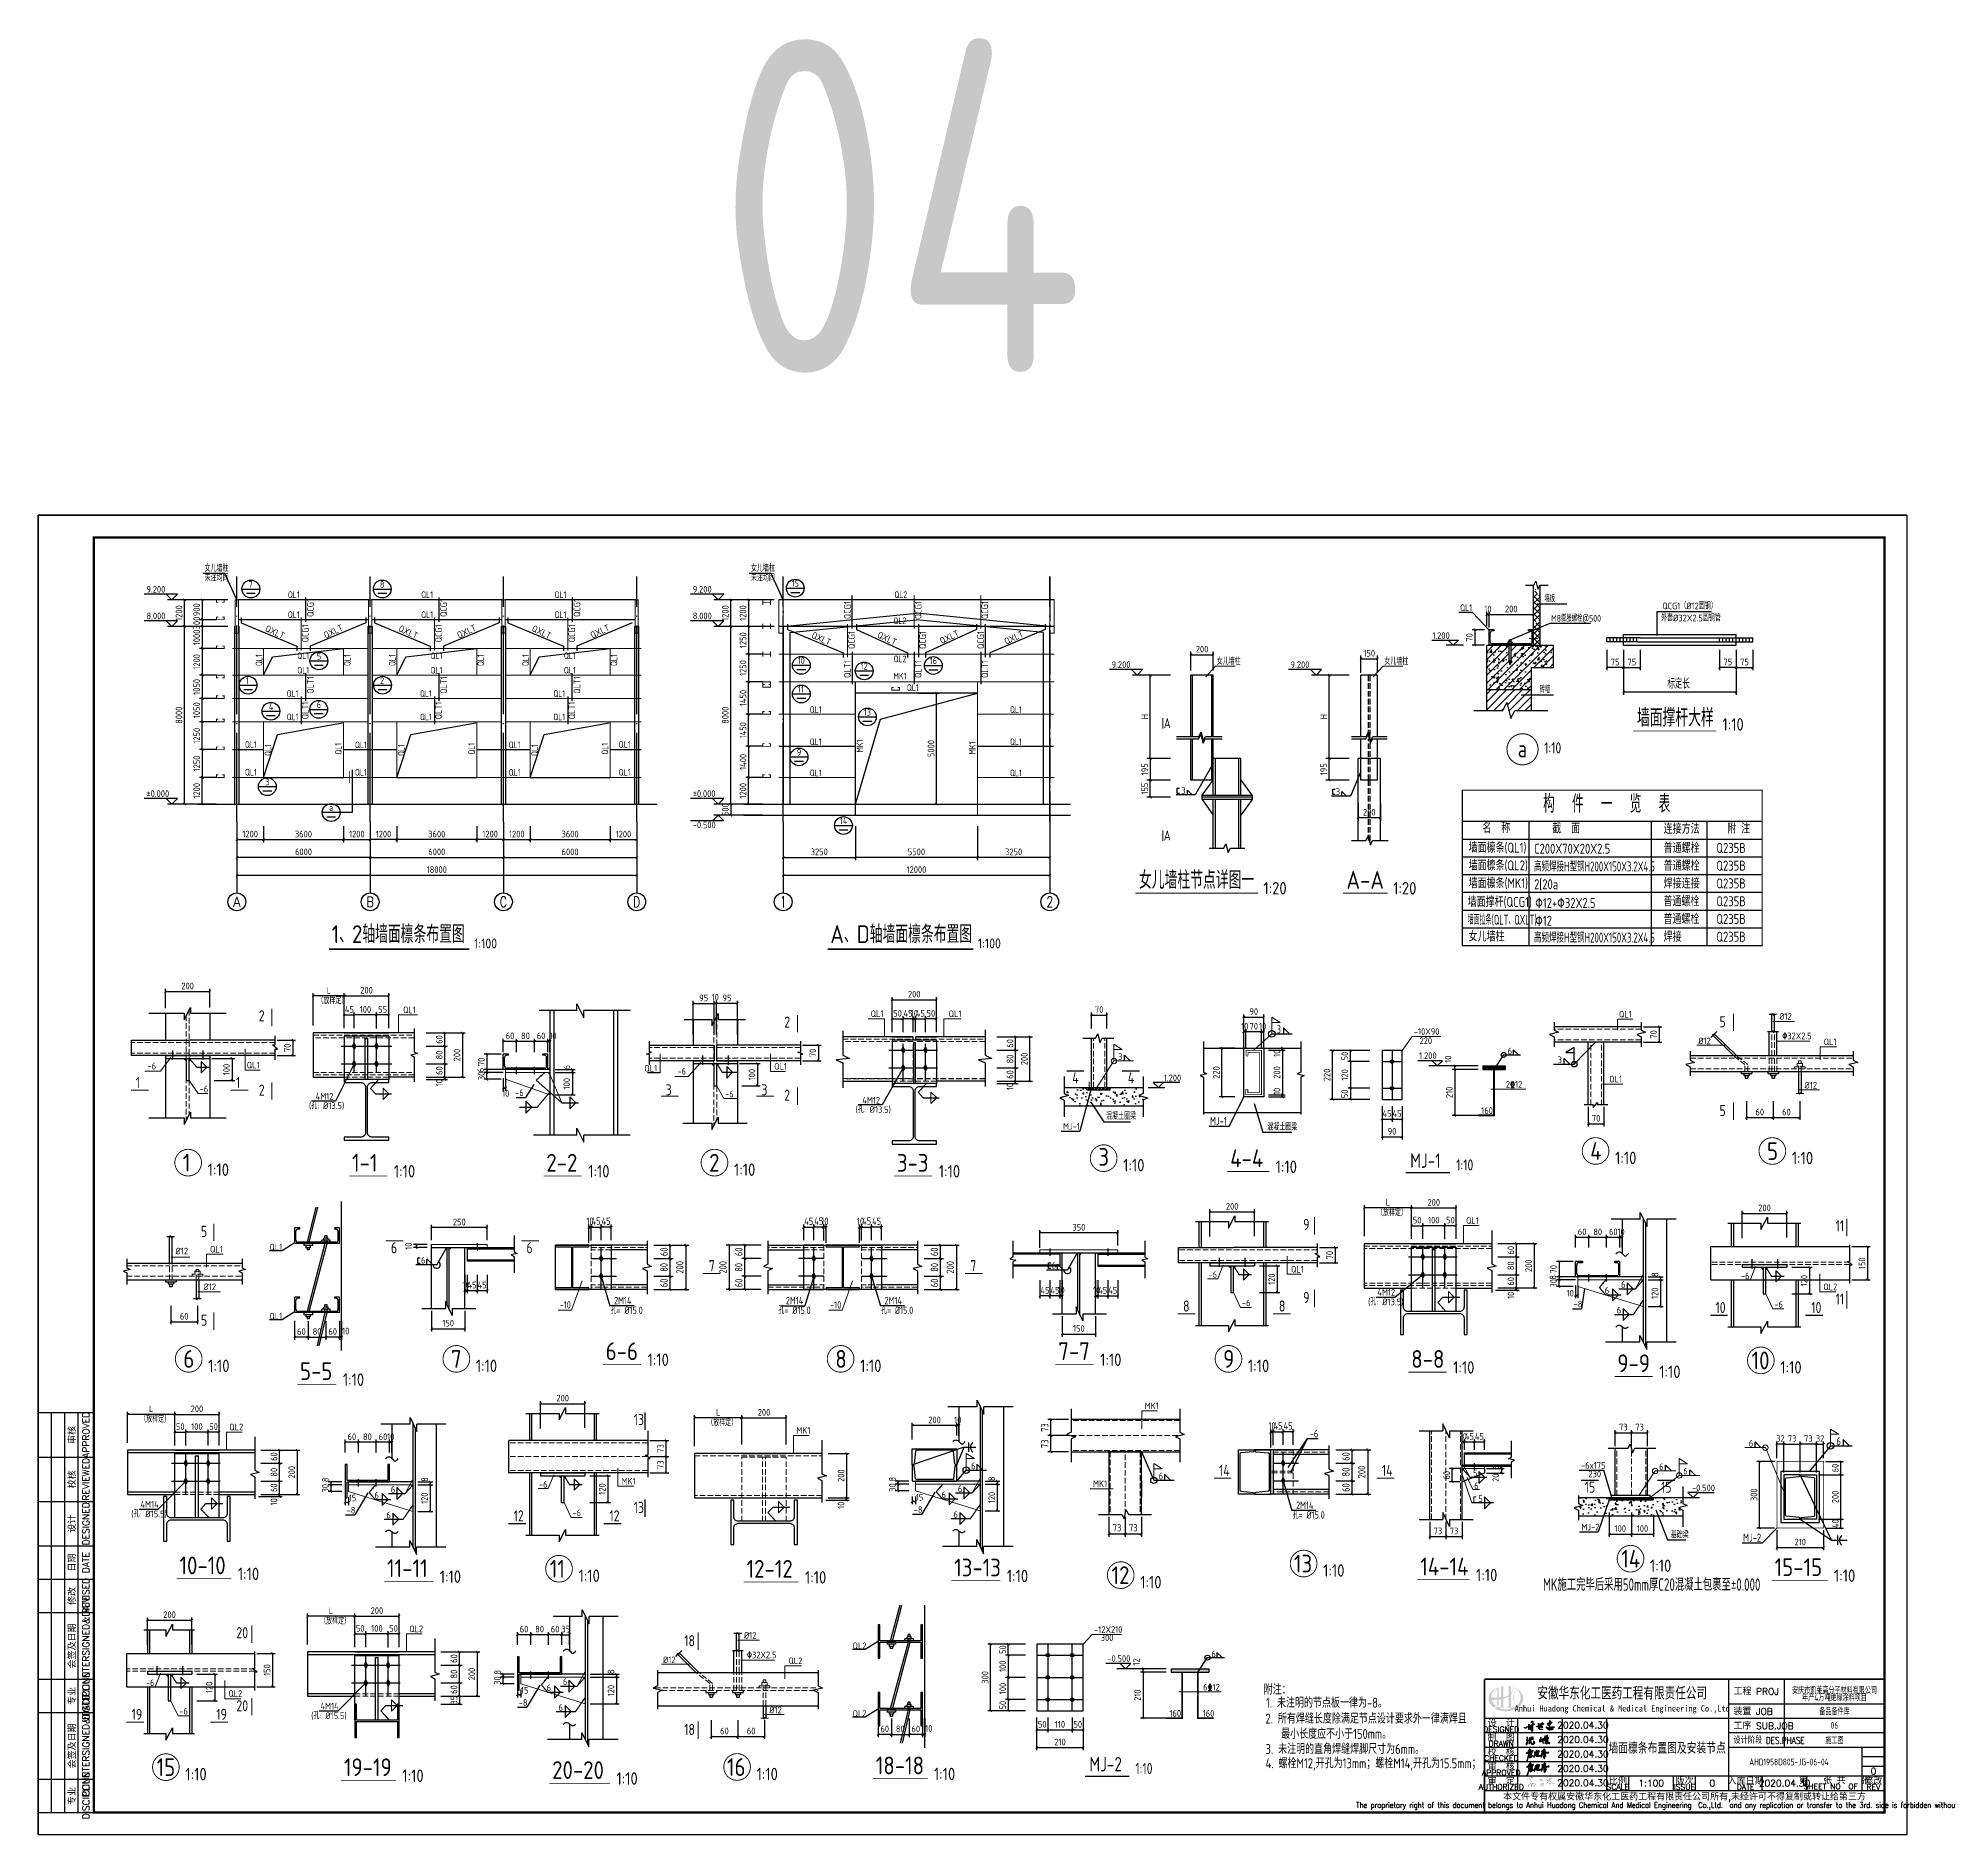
# Model space of a CAD drawing. Header units: millimetres. Extents: x 865974 to 875117, y 41124 to 44891.
# Drawn here: x 868814 to 869674, y 41124 to 41932 of the extents above; entities that cross this region are included whole.
import ezdxf
from ezdxf.enums import TextEntityAlignment as Align

# ---------------------------------------------------------------- set-up
doc = ezdxf.new("R2010")
doc.units = ezdxf.units.MM
doc.header["$LTSCALE"] = 1000
doc.header["$MEASUREMENT"] = 0
for name, pattern in [('2', [11.4, 9, -0.9, 0.6, -0.9]), ('CONTINOUS', [0]), ('DASH', [0.35, 0.25, -0.1]), ('DOTE', [2.42, 2, -0.2, 0.02, -0.2])]:
    doc.linetypes.add(name, pattern=pattern)
for name, color, linetype, lineweight in [('1', 4, 'Continuous', 70), ('D3', 62, 'Continuous', 9), ('LZ', 64, 'Continuous', 9), ('数字', 3, 'Continuous', 9), ('细实线', 1, 'Continuous', 20), ('零部件', 3, 'Continuous', 5)]:
    doc.layers.add(name, color=color, linetype=linetype, lineweight=lineweight)
for name, color, linetype in [('10', 7, 'Continuous'), ('1307', 7, 'Continuous'), ('14', 2, 'Continuous'), ('1530', 253, 'Continuous'), ('1534', 7, 'Continuous'), ('AXIS', 3, 'Continuous'), ('AXIS_TEXT', 7, 'Continuous'), ('CON', 3, 'Continuous'), ('D1', 112, 'Continuous'), ('D2', 6, 'Continuous'), ('DIM', 7, 'Continuous'), ('DOTE', 1, 'DOTE'), ('DRAWING0', 112, 'Continuous'), ('FRAME', 4, 'Continuous'), ('GJ', 6, 'Continuous'), ('HATCH', 8, 'Continuous'), ('M_Prof', 2, 'Continuous'), ('M_Thin', 7, 'Continuous'), ('NUM', 7, 'Continuous'), ('Prof', 2, 'Continuous'), ('PUB_DIM', 3, 'Continuous'), ('PUB_TEXT', 7, 'Continuous'), ('THIN', 7, 'Continuous'), ('中文', 7, 'Continuous'), ('尺寸标注', 7, 'Continuous'), ('文字', 7, 'Continuous'), ('构件表__表格和文字', 7, 'Continuous'), ('柱子', 8, 'Continuous'), ('标注', 7, 'Continuous'), ('桩', 6, 'Continuous'), ('梁', 4, 'Continuous'), ('梁__实线', 4, 'Continuous'), ('梁集中标注', 2, 'Continuous'), ('檩条', 34, 'Continuous'), ('独立基础', 2, 'Continuous'), ('索引符号标注', 253, 'Continuous'), ('轴线', 253, '2')]:
    doc.layers.add(name, color=color, linetype=linetype)
doc.styles.add('_TCH_AXIS', font='COMPLEX', dxfattribs={"bigfont": 'GBCBIG'})
doc.styles.add('COMPLEX', font='COMPLEX')
doc.styles.add('ECEC_TK', font='txt_l.shx', dxfattribs={"bigfont": 'hztxt_l.shx'})
doc.styles.add('ECEC_TQ', font='txt_l.shx', dxfattribs={"bigfont": 'hztxt_l.shx'})
doc.styles.add('ECEC_TQ_S', font='')
doc.styles.add('GBHZ', font='gbenor.shx', dxfattribs={"width": 0.9, "bigfont": 'gbcbig.shx'})
doc.styles.add('TS', font='tssdeng.shx', dxfattribs={"width": 0.8, "height": 2.5, "bigfont": 'tssdchn.shx'})
doc.styles.add('TSSD_REIN', font='tssdeng.shx', dxfattribs={"width": 0.7, "bigfont": 'tssdchn.shx'})
doc.styles.get('ECEC_TQ_S').set_extended_font_data('SimSun')
doc.dimstyles.new('100', dxfattribs={"dimscale": 0, "dimtxt": 3, "dimasz": 0.01, "dimexe": 1, "dimexo": 2, "dimgap": 1, "dimtad": 1, "dimdec": 0, "dimlfac": 100, "dimdsep": 46, "dimtxsty": 'GBHZ', "dimblk": 'JT', "dimcen": -2.5, "dimclrd": 7, "dimclre": 7, "dimclrt": 7, "dimadec": 0, "dimazin": 0, "dimtfac": 1, "dimtdec": 0, "dimtix": 1, "dimtmove": 2, "dimatfit": 3, "dimldrblk": 'JT', "dimfxl": 0, "dimtolj": 1, "dimlwd": -1, "dimlwe": -1, "dimarcsym": 0})
doc.dimstyles.new('Y10', dxfattribs={"dimscale": 0, "dimtxt": 3, "dimasz": 0.01, "dimexe": 1.2, "dimexo": 1, "dimgap": 1, "dimtad": 1, "dimdec": 0, "dimlfac": 10, "dimzin": 0, "dimdsep": 46, "dimtxsty": 'GBHZ', "dimblk1": 'DX', "dimblk2": 'DX', "dimsah": 1, "dimcen": 0.09, "dimdle": 1, "dimadec": 0, "dimazin": 0, "dimtfac": 1, "dimtdec": 0, "dimtix": 1, "dimtmove": 2, "dimatfit": 3, "dimldrblk": 'DX', "dimfxl": 0, "dimtolj": 1, "dimtzin": 0, "dimarcsym": 0})
doc.dimstyles.new('Y10(110)', dxfattribs={"dimscale": 1.1, "dimtxt": 3, "dimasz": 0.01, "dimexe": 1.2, "dimexo": 1, "dimgap": 1, "dimtad": 1, "dimdec": 0, "dimlfac": 10, "dimzin": 0, "dimdsep": 46, "dimtxsty": 'GBHZ', "dimblk1": 'DX', "dimblk2": 'DX', "dimsah": 1, "dimcen": 0.09, "dimdle": 1, "dimadec": 0, "dimazin": 0, "dimtfac": 1, "dimtdec": 0, "dimtix": 1, "dimtmove": 2, "dimatfit": 3, "dimldrblk": 'DX', "dimfxl": 0, "dimtolj": 1, "dimtzin": 0, "dimarcsym": 0})
doc.dimstyles.new('Y100', dxfattribs={"dimscale": 0, "dimtxt": 3, "dimasz": 0.01, "dimexe": 1.2, "dimexo": 2, "dimgap": 1, "dimtad": 1, "dimdec": 0, "dimlfac": 100, "dimzin": 0, "dimdsep": 46, "dimtxsty": 'GBHZ', "dimblk": 'DX', "dimcen": 0.09, "dimdle": 1, "dimclrd": 7, "dimclre": 7, "dimclrt": 7, "dimadec": 0, "dimazin": 0, "dimtfac": 1, "dimtdec": 0, "dimtix": 1, "dimtmove": 2, "dimatfit": 3, "dimldrblk": 'DX', "dimfxl": 0, "dimtolj": 1, "dimtzin": 0, "dimarcsym": 0})
doc.dimstyles.new('Y20', dxfattribs={"dimscale": 0, "dimtxt": 3, "dimasz": 0.01, "dimexe": 1.5, "dimexo": 0.03, "dimgap": 1, "dimtad": 1, "dimdec": 0, "dimlfac": 20, "dimzin": 0, "dimdsep": 46, "dimtxsty": 'GBHZ', "dimblk1": 'DX', "dimblk2": 'DX', "dimsah": 1, "dimcen": 0.09, "dimdle": 1, "dimadec": 0, "dimazin": 0, "dimtfac": 1, "dimtdec": 0, "dimtix": 1, "dimtmove": 2, "dimatfit": 3, "dimldrblk": 'DX', "dimfxl": 0, "dimtolj": 1, "dimtzin": 0, "dimarcsym": 0})

msp = doc.modelspace()

# ---------------------------------------------------------------- texts
at = {"ltscale": 2, "style": 'GBHZ'}
for p in [(869010.219, 41522.54), (869236.988, 41522.54)]:
    msp.add_text('1:100', height=4.5, rotation=0.204441, dxfattribs=at).set_placement(p)
for s, height, style, width, p in [('3', 3.6, 'GBHZ', 0.9, (869371.454, 41484.36)), ('-10X90', 3, 'GBHZ', 0.9, (869433.204, 41483.668)), ('220', 3, 'GBHZ', 0.9, (869435.759, 41479.564)), ('6', 3, 'GBHZ', 0.9, (869475.447, 41474.882)), ('2%%13212', 3, 'GBHZ', 0.9, (869474.592, 41459.864)), ('MJ-1', 3.6, 'GBHZ', 0.9, (869341.42, 41443.119)), ('160', 3, 'GBHZ', 0.9, (869463.536, 41448.095)), ('6', 3.6, 'GBHZ', 0.9, (869623.388, 41298.932)), ('MJ-2', 3.6, 'GBHZ', 0.9, (869581.383, 41255.548)), ('-12X210', 3, 'GBHZ', 0.9, (869289.259, 41214.472)), ('300', 3, 'GBHZ', 0.9, (869292.271, 41210.797)), ('6', 3, 'GBHZ', 0.9, (869342.086, 41203.546)), ('6%%13212', 3, 'GBHZ', 0.9, (869338.29, 41188.528)), ('附注：', 4.5, 'GBHZ', 0.9, (869365.594, 41186.719)), ('160', 3, 'GBHZ', 0.9, (869323.175, 41176.759)), ('160', 3, 'GBHZ', 0.9, (869338.135, 41176.759)), ('1. 未注明的节点板一律为-8。', 4.5, 'GBHZ', 0.9, (869366.658, 41180.791)), ('设计阶段 DES.PHASE', 3, 'ECEC_TQ', 0.8, (869577.031, 41164.604))]:
    msp.add_text(s, height=height, dxfattribs=dict(style=style, width=width)).set_placement(p)
at = {"style": 'ECEC_TK'}
for s, p in [('APPROVED', (868835.531, 41303.604)), ('审核', (868829.031, 41303.604)), ('REVIEWED', (868835.531, 41283.604)), ('校核', (868829.031, 41283.604)), ('DESIGNED', (868835.531, 41263.604)), ('设计', (868829.031, 41263.604)), ('日期', (868829.031, 41246.104)), ('DATE', (868835.531, 41246.104)), ('REVISED', (868835.531, 41231.104)), ('修改', (868829.031, 41231.104)), ('COUNTERSIGNED&DATE', (868835.531, 41208.604)), ('会签及日期', (868829.031, 41208.604)), ('DISCIPLINE', (868835.531, 41186.104)), ('专业', (868829.031, 41186.104)), ('COUNTERSIGNED&DATE', (868835.531, 41163.604)), ('会签及日期', (868829.031, 41163.604)), ('专业', (868829.031, 41141.104)), ('DISCIPLINE', (868835.531, 41141.104))]:
    msp.add_text(s, height=3, rotation=90, dxfattribs=at).set_placement(p, align=Align.MIDDLE)
for s, height, style, width, p in [('安徽华东化工医药工程有限责任公司', 5, 'ECEC_TQ_S', 0.7, (869526.98, 41187.604)), ('Anhui Huadong Chemical & Medical Engineering Co.,Ltd', 2.8, 'ECEC_TQ_S', 0.85, (869526.98, 41180.104)), ('The proprietary right of this document belongs to Anhui Huadong Chemical And Medical Engineering  Co.,Ltd.  and any replication or transfer to the 3rd. side is forbidden without its permission. ', 2.5, 'ECEC_TQ', 0.72, (869555.031, 41136.604))]:
    msp.add_text(s, height=height, dxfattribs=dict(style=style, width=width)).set_placement(p, align=Align.MIDDLE)
at = {"style": 'ECEC_TQ'}
for s, p in [('工程 PROJ', (869577.031, 41186.604)), ('装置 JOB', (869577.031, 41177.604)), ('工序 SUB.JOB', (869577.031, 41171.104))]:
    msp.add_text(s, height=3, dxfattribs=at).set_placement(p)
for s, height, p in [('DESIGNED', 2.5, (869472.531, 41171.104)), ('制  图', 3, (869472.531, 41167.604)), ('设  计', 3, (869472.531, 41174.104)), ('DRAWN', 2.5, (869472.531, 41164.604)), ('校  核', 3, (869472.531, 41161.104)), ('APPROVED', 2.5, (869472.531, 41151.604)), ('CHECKED', 2.5, (869472.531, 41158.104)), ('审  核', 3, (869472.531, 41154.604)), ('AUTHORIZED', 2.5, (869472.531, 41145.104)), ('审  定', 3, (869472.531, 41148.104)), ('SCALE', 2.5, (869525.031, 41145.104)), ('比例', 3, (869525.031, 41148.104)), ('ISSUE', 2.5, (869555.031, 41145.104)), ('版次', 3, (869555.031, 41148.104)), ('入库日期', 3, (869582.531, 41148.104)), ('DATE', 2.5, (869582.531, 41145.104)), ('第   张 共   张', 3, (869622.531, 41148.354)), ('SHEET NO  OF  ', 2.5, (869622.531, 41145.354)), ('修改', 3, (869640.031, 41148.104)), ('REV', 2.5, (869640.031, 41145.104)), ('本文件专有权属安徽华东化工医药工程有限责任公司所有,未经许可不得复制或转让给第三方', 3, (869555.031, 41140.604))]:
    msp.add_text(s, height=height, dxfattribs=at).set_placement(p, align=Align.MIDDLE)
for tag, text, p in [('2020.04.30', ' ', (869509.275, 41172.932)), ('2020.04.30', ' ', (869509.275, 41166.432)), ('2020.04.30', ' ', (869509.275, 41159.932)), ('2020.04.30', ' ', (869509.275, 41153.432)), ('0', '0', (869640.031, 41152.271)), ('2020.04.30', ' ', (869509.275, 41146.932)), ('1:100', '1:100', (869540.031, 41146.854)), ('0', '0', (869567.531, 41146.854)), ('2020.04.30', ' ', (869600.031, 41146.854))]:
    msp.add_attdef(tag, text=text, height=3, dxfattribs=at).set_placement(p, align=Align.MIDDLE)
at = {"layer": '10', "style": 'GBHZ', "width": 0.9}
for s, height, p in [('女儿墙柱', 3, (869344.462, 41650.276)), ('女儿墙柱', 3, (869419.882, 41650.276)), ('A', 4.5, (869320.649, 41621.765)), ('a', 7.7, (869479.97, 41608.606)), ('3', 3, (869328.538, 41592.203)), ('3', 3, (869398.07, 41591.681)), ('A', 4.5, (869320.649, 41571.196)), ('MJ-1', 6.5, (869431.527, 41423.814)), ('MJ-2', 6.5, (869287.144, 41152.122))]:
    msp.add_text(s, height=height, dxfattribs=at).set_placement(p)
at = {"layer": '1307', "style": 'GBHZ', "width": 0.8}
for s, p in [('QL1', (868926.393, 41680.322)), ('QL1', (868986.393, 41680.322)), ('QL1', (869046.393, 41680.322)), ('QL2', (869199.353, 41680.322)), ('QL1', (868926.393, 41671.322)), ('QL1', (868986.393, 41671.322)), ('QL1', (869046.393, 41671.322)), ('QL2', (869198.919, 41668.565)), ('QL1', (868930.627, 41652.827)), ('QL1', (868990.627, 41652.827)), ('QL1', (869050.627, 41652.827)), ('QL2', (869199.002, 41651.399)), ('QL1', (868930.627, 41646.322)), ('QL1', (868990.627, 41646.322)), ('QL1', (869050.627, 41646.322)), ('MK1', (869198.919, 41643.649)), ('QL1', (868925.867, 41635.822)), ('QL1', (868985.867, 41635.822)), ('QL1', (869045.867, 41635.822)), ('QL1', (869205.022, 41638.482)), ('QL1', (868925.867, 41625.322)), ('QL1', (868985.867, 41625.322)), ('QL1', (869045.867, 41625.322)), ('QL1', (869161.293, 41628.605)), ('QL1', (869251.404, 41628.605)), ('QL1', (869161.293, 41614.105)), ('QL1', (869251.404, 41614.105)), ('QL1', (868907.073, 41612.897)), ('QL1', (868956.586, 41612.73)), ('QL1', (869025.782, 41612.73)), ('QL1', (869075.294, 41612.897)), ('QL1', (868907.073, 41600.397)), ('QL1', (868956.586, 41600.362)), ('QL1', (869025.782, 41600.362)), ('QL1', (869075.294, 41600.397)), ('QL1', (869161.293, 41600.105)), ('QL1', (869251.404, 41600.105))]:
    msp.add_text(s, height=3, dxfattribs=at).set_placement(p)
at = {"layer": '1307', "style": 'GBHZ'}
for s, rotation, width, p in [('QCG1', 90, 0.9, (868938.007, 41671.81)), ('QCG1', 90, 0.9, (868998.007, 41671.81)), ('QCG1', 90, 0.9, (869058.007, 41671.81)), ('QCG1', 90, 0.9, (869179.716, 41670.808)), ('QCG1', 90, 0.9, (869211.589, 41670.808)), ('QCG1', 90, 0.9, (869241.589, 41670.808)), ('QXLT', 334.683028, 0.9, (868915.859, 41665.584)), ('QCG1', 90, 0.9, (868935.693, 41660.352)), ('QXLT', 25.316972, 0.9, (868943.395, 41661.992)), ('QXLT', 334.683028, 0.9, (868975.859, 41665.584)), ('QCG1', 90, 0.9, (868995.693, 41660.352)), ('QXLT', 25.316972, 0.9, (869003.395, 41661.992)), ('QXLT', 334.683028, 0.9, (869035.859, 41665.584)), ('QCG1', 90, 0.9, (869055.693, 41660.352)), ('QXLT', 25.316972, 0.9, (869063.395, 41661.992)), ('QXLT', 334.683028, 0.9, (869161.755, 41662.584)), ('QCG1', 90, 0.9, (869181.589, 41657.352)), ('QXLT', 334.683028, 0.9, (869191.363, 41662.712)), ('QCG1', 90, 0.9, (869213.589, 41657.352)), ('QXLT', 25.316972, 0.9, (869220.643, 41659.524)), ('QCG1', 90, 0.9, (869239.716, 41657.352)), ('QXLT', 25.316972, 0.9, (869249.724, 41659.197)), ('QL1', 90, 0.8, (868914.878, 41649.676)), ('QL1', 90, 0.8, (868954.636, 41649.676)), ('QL1', 90, 0.8, (868974.878, 41649.676)), ('QL1', 90, 0.8, (869014.636, 41649.676)), ('QL1', 90, 0.8, (869034.878, 41649.676)), ('QL1', 90, 0.8, (869074.636, 41649.676)), ('QLT1', 90, 0.9, (868938.007, 41637.194)), ('QLT1', 90, 0.9, (868998.007, 41637.194)), ('QLT1', 90, 0.9, (869058.007, 41637.194)), ('QLT1', 90, 0.9, (869179.716, 41644.352)), ('QLT1', 90, 0.9, (869211.589, 41644.352)), ('QLT1', 90, 0.9, (869241.589, 41644.352)), ('QLT1', 90, 0.9, (868935.693, 41625.736)), ('QLT1', 90, 0.9, (868995.693, 41625.736)), ('QLT1', 90, 0.9, (869055.693, 41625.736)), ('QL1', 90, 0.8, (868918.943, 41609.204)), ('QL1', 90, 0.8, (868950.559, 41609.802)), ('QL1', 90, 0.8, (868978.943, 41609.204)), ('QL1', 90, 0.8, (869010.559, 41609.802)), ('QL1', 90, 0.8, (869038.943, 41609.204)), ('QL1', 90, 0.8, (869070.559, 41609.802)), ('MK1', 90, 0.8, (869185.338, 41610.704)), ('MK1', 90, 0.8, (869235.954, 41609.802))]:
    msp.add_text(s, height=3, rotation=rotation, dxfattribs=dict(at, width=width)).set_placement(p)
at = {"layer": '1534', "style": 'GBHZ', "width": 0.9}
for s, p in [('女儿墙柱', (868888.904, 41692.199)), ('女儿墙柱', (869134.8, 41692.199)), ('9.200', (868862.753, 41682.76)), ('未注均同', (868888.904, 41687.851)), ('9.200', (869108.649, 41682.76)), ('未注均同', (869134.8, 41687.851)), ('8.000', (868862.753, 41670.76)), ('8.000', (869108.649, 41670.76)), ('9.200', (869297.163, 41648.797)), ('9.200', (869377.72, 41648.797)), ('%%P0.000', (868862.753, 41590.76)), ('%%P0.000', (869108.649, 41590.76)), ('-0.500', (869108.649, 41576.693))]:
    msp.add_text(s, height=3, dxfattribs=at).set_placement(p)
at = {"layer": 'AXIS', "style": 'GBHZ', "width": 0.8}
for s, p in [('-10', (869048.745, 41360.471)), ('孔= %%C15.0', (869071.696, 41358.07)), ('2M14', (869073.228, 41362.414)), ('孔= %%C15.0', (869147.236, 41358.07)), ('2M14', (869150.532, 41362.414)), ('-10', (869170.467, 41360.471)), ('孔= %%C15.0', (869193.419, 41358.07)), ('2M14', (869194.951, 41362.414)), ('-6', (869386.368, 41302.534)), ('2M14', (869380.177, 41270.269)), ('孔= %%C15.0', (869378.646, 41265.926))]:
    msp.add_text(s, height=3.3, dxfattribs=at).set_placement(p)
at = {"layer": 'AXIS', "style": 'TSSD_REIN', "width": 0.7}
for s, p in [('安庆市凯莱高分子材料有限公司', (869622.531, 41188.88)), ('年产4万吨绝缘涂料项目', (869622.531, 41185.65)), ('备品备件库', (869622.531, 41179.354)), ('06', (869622.531, 41172.854)), ('施工图', (869622.531, 41166.354)), ('AHD1958D805-JG-06-04', (869602.043, 41156.373))]:
    msp.add_text(s, height=3, dxfattribs=at).set_placement(p, align=Align.MIDDLE)
at = {"layer": 'CON', "color": 7, "ltscale": 0.5, "style": 'GBHZ', "width": 0.9}
for s, p in [('2. 所有焊缝长度除满足节点设计要求外一律满焊且', (869366.427, 41173.681)), ('  最小长度应不小于150mm。', (869369.062, 41166.779)), ('3. 未注明的直角焊缝焊脚尺寸为6mm。', (869366.469, 41159.983)), ('4. 螺栓M12,开孔为13mm；螺栓M14,开孔为15.5mm；', (869366.469, 41153.554))]:
    msp.add_text(s, height=4.5, dxfattribs=at).set_placement(p)
at = {"layer": 'D1', "style": 'GBHZ', "width": 0.9}
for s, p in [('1.200', (869441.513, 41661.892)), ('1.200', (869435.606, 41472.796)), ('1.200', (869320.64, 41462.794)), ('-0.500', (869558.396, 41278.244)), ('-0.500', (869295.245, 41201.461))]:
    msp.add_text(s, height=3, dxfattribs=at).set_placement(p)
at = {"layer": 'DIM', "linetype": 'ByBlock', "style": 'GBHZ'}
for s, height, width, p in [('标定长', 4.5, 0.75, (869547.318, 41639.523)), ('（放样定）', 3, 0.9, (868939.662, 41497.623))]:
    msp.add_text(s, height=height, dxfattribs=dict(at, width=width)).set_placement(p)
at = {"layer": 'DRAWING0', "style": 'GBHZ', "width": 0.9}
msp.add_text('3', height=3, dxfattribs=at).set_placement((869497.901, 41470.928, 5))
at = {"layer": 'NUM', "style": 'GBHZ'}
for s, p in [('1、2轴墙面檩条布置图', (868946.091, 41525.007)), ('A、D轴墙面檩条布置图', (869170.54, 41525.007))]:
    msp.add_text(s, height=8, dxfattribs=at).set_placement(p)
at = {"layer": 'PUB_DIM', "style": 'GBHZ', "width": 0.9}
for s, p in [('2', (868913.305, 41489.704)), ('2', (869149.822, 41486.904)), ('5', (869570.77, 41487.071, -6.024)), ('1', (868857.923, 41459.733)), ('1', (868903.04, 41459.733)), ('4', (869279.428, 41461.846)), ('4', (869304.459, 41461.846)), ('2', (868913.305, 41456.293)), ('3', (869096.44, 41456.466)), ('3', (869139.558, 41456.466)), ('2', (869149.822, 41453.993)), ('5', (869570.77, 41447.101, -6.024)), ('5', (868887.28, 41392.719)), ('9', (869383.379, 41395.859)), ('11', (869623.002, 41395.182)), ('6', (868972.809, 41385.349)), ('6', (869033.775, 41385.349)), ('7', (869115.869, 41377.266)), ('7', (869233.56, 41377.266)), ('9', (869383.379, 41362.948)), ('11', (869623.002, 41362.272)), ('8', (869329.332, 41359.113)), ('8', (869372.45, 41359.113)), ('10', (869568.955, 41358.436)), ('10', (869612.073, 41358.436)), ('5', (868887.28, 41352.75)), ('13', (869082.067, 41308.004)), ('14', (869345.531, 41285.122)), ('14', (869418.786, 41285.122)), ('15', (869510.127, 41277.589)), ('15', (869544.465, 41277.589)), ('13', (869082.067, 41268.468)), ('12', (869028.02, 41264.633)), ('12', (869071.137, 41264.633)), ('20', (868903.244, 41212.075)), ('18', (869104.801, 41208.449, -6.024)), ('19', (868856.065, 41175.329)), ('19', (868894.183, 41175.329)), ('20', (868903.244, 41179.164)), ('18', (869104.801, 41168.479, -6.024))]:
    msp.add_text(s, height=5, dxfattribs=at).set_placement(p)
at = {"layer": 'PUB_TEXT', "style": 'TS', "width": 0.8}
msp.add_text('墙面檩条布置图及安装节点', height=5, dxfattribs=at).set_placement((869547.197, 41162.887), align=Align.MIDDLE)
at = {"layer": '中文', "style": 'GBHZ', "width": 0.9}
for p in [(869491.833, 41610.337, -0.009), (869452.245, 41422.625, -0.009), (869307.862, 41150.933, -0.009)]:
    msp.add_text('1:10', height=5, dxfattribs=at).set_placement(p)
at = {"layer": '数字', "style": 'GBHZ', "width": 0.9}
for s, p in [('QCG1（%%C12圆钢）', (869545.052, 41675.262)), ('外套%%C32X2.5圆钢管', (869544.472, 41669.846)), ('QL1', (868978.266, 41493.441)), ('QL1', (869188.738, 41491.681)), ('QL1', (869223.79, 41491.681)), ('QL1', (869525.51, 41491.486)), ('%%C12', (869597.628, 41490.496)), ('%%C12', (869561.207, 41479.478)), ('%%13032X2.5', (869598.951, 41481.704)), ('QL1', (869617.682, 41479.053, -6.024)), ('-6', (868863.21, 41468.112)), ('QL1', (868907.918, 41468.549)), ('QL1', (869145.276, 41468.02)), ('3', (869300.042, 41472.369)), ('QL1', (869086.858, 41467.158)), ('-6', (869101.727, 41465.812)), ('QL1', (869521.127, 41462.294)), ('%%C12', (869609.035, 41459.492)), ('-6', (868886.674, 41457.82)), ('(孔: %%C13.5)', (868935.875, 41450.328)), ('4M12', (868938.911, 41454.493)), ('-6', (869028.687, 41456.147)), ('-6', (869123.192, 41455.52)), ('4M12', (869184.936, 41452.732)), ('(孔: %%C13.5)', (869181.9, 41448.568)), ('混凝土圈梁', (869294.674, 41445.565)), ('MJ-1', (869275.333, 41441.05)), ('混凝土圈梁', (869367.225, 41440.705)), ('（放样定）', (869416.601, 41402.122)), ('QL1', (869456.72, 41398.58)), ('%%C12', (868875.828, 41384.842)), ('QL1', (868891.386, 41385.691)), ('QL1', (868918.128, 41386.654, -1.667)), ('6', (868986.288, 41380.712)), ('6', (869270.151, 41378.335)), ('-6', (869340.746, 41374.316)), ('QL1', (869377.882, 41376.679)), ('-6', (869580.369, 41373.64)), ('%%C12', (868888.43, 41368.762)), ('4M12', (869416.771, 41366.275)), ('6', (869519.127, 41367.134, 5)), ('6', (869526.475, 41369.822, 5)), ('QL2', (869617.505, 41368.751)), ('QL1', (868918.128, 41355.565, -1.667)), ('-6', (869355.797, 41361.529)), ('(孔: %%C13.5)', (869412.592, 41361.968)), ('-8', (869505.084, 41361.02, 5)), ('6', (869524.496, 41358.265, 5)), ('-6', (869595.421, 41360.852)), ('MK1', (869312.033, 41315.178)), ('（放样定）', (868859.895, 41309.201)), ('QL2', (868900.015, 41305.66)), ('（放样定）', (869115.141, 41307.642)), ('MK1', (869155.261, 41304.1)), ('6', (869583.948, 41298.324)), ('6', (869233.89, 41288.147)), ('-6x175', (869508.432, 41288.399)), ('6', (869543.611, 41287.819)), ('-6', (869039.434, 41279.836)), ('MK1', (869076.569, 41281.257)), ('MK1', (869288.788, 41280.157)), ('6', (869318.357, 41283.589)), ('5', (869459.832, 41284.919)), ('6', (869460.378, 41279.241)), ('230', (869511.764, 41284.526)), ('6', (869554.475, 41285.801)), ('4M14', (868860.065, 41270.854)), ('6', (868965.376, 41274.89, 5)), ('6', (868972.724, 41277.578, 5)), ('6', (869220.622, 41275.201, 5)), ('6', (869227.97, 41277.89, 5)), ('5', (869462.206, 41273.361)), ('(孔: %%C15.5)', (868855.887, 41266.547)), ('-8', (868952.845, 41268.2, 5)), ('6', (868970.745, 41266.02, 5)), ('-6', (869054.485, 41267.049)), ('-8', (869208.091, 41268.512, 5)), ('6', (869225.991, 41266.332, 5)), ('MJ-2', (869508.609, 41260.599)), ('基础梁', (869548.833, 41257.141)), ('（放样定）', (868940.899, 41218.338)), ('QL2', (868981.018, 41214.796)), ('%%C12', (869131.66, 41211.874)), ('%%C12', (869095.238, 41200.856)), ('%%13032X2.5', (869132.983, 41203.082)), ('QL2', (869180.571, 41207.197, -1.667)), ('QL2', (869151.713, 41200.431, -6.024)), ('-6', (868862.479, 41190.532)), ('QL2', (868899.615, 41185.643)), ('6', (869042.866, 41188.293, 5)), ('6', (869050.214, 41190.981, 5)), ('-6', (868877.531, 41177.745)), ('(孔: %%C15.5)', (868936.89, 41175.683)), ('4M14', (868941.069, 41179.99)), ('-8', (869030.336, 41181.604, 5)), ('6', (869048.235, 41179.424, 5)), ('%%C12', (869143.066, 41178.289)), ('QL2', (869180.571, 41176.701, -1.667))]:
    msp.add_text(s, height=3, dxfattribs=at).set_placement(p)
at = {"layer": '文字', "color": 6, "style": 'GBHZ'}
for s, height, p in [('墙面撑杆大样', 8, (869533.64, 41622.464)), ('1:10', 5.6, (869572.079, 41620.625)), ('女儿墙柱节点详图一', 8, (869309.477, 41549.402)), ('A-A', 8, (869402.843, 41549.402)), ('1:20', 5.6, (869365.471, 41546.886)), ('1:20', 5.6, (869423.876, 41546.886)), ('1', 8, (868879.126, 41422.116)), ('1-1', 8, (868955.262, 41422.1)), ('2-2', 8, (869042.728, 41422.1)), ('2', 8, (869116.027, 41422.116)), ('3-3', 8, (869200.538, 41422.078, 5)), ('3', 8, (869291.183, 41424.776)), ('1:10', 5.6, (869302.343, 41422.214, -0.009)), ('4-4', 8, (869350.549, 41424.117)), ('4', 8, (869512.605, 41427.392, -5)), ('1:10', 5.6, (869523.767, 41425.473, -5.009)), ('5', 8, (869592.157, 41427.367)), ('1:10', 5.6, (869603.319, 41425.448, -0.009)), ('1:10', 5.6, (868890.287, 41420.197, -0.009)), ('1:10', 5.6, (868974.104, 41419.479)), ('1:10', 5.6, (869061.571, 41419.479)), ('1:10', 5.6, (869127.189, 41420.197, -0.009)), ('1:10', 5.6, (869219.381, 41419.457, 5)), ('1:10', 5.6, (869370.985, 41421.496)), ('6', 8, (868879.361, 41333.801)), ('7', 8, (868999.831, 41333.801)), ('6-6', 8, (869069.442, 41337.265, -5)), ('8', 8, (869172.787, 41333.801)), ('7-7', 8, (869273.137, 41337.265, -5)), ('9', 8, (869347.351, 41333.801)), ('8-8', 8, (869432.013, 41333.786)), ('1:10', 5.6, (868890.523, 41331.883, -0.009)), ('5-5', 8, (868931.864, 41328.3)), ('1:10', 5.6, (869010.993, 41331.883, -0.009)), ('1:10', 5.6, (869088.285, 41334.644, -5)), ('1:10', 5.6, (869183.949, 41331.883, -0.009)), ('1:10', 5.6, (869291.979, 41334.644, -5)), ('1:10', 5.6, (869358.513, 41331.883, -0.009)), ('1:10', 5.6, (869450.856, 41331.165)), ('9-9', 8, (869524.785, 41331.846)), ('1:10', 5.6, (869543.627, 41329.224)), ('10', 8, (869585.202, 41333.125)), ('1:10', 5.6, (869598.136, 41331.206, -0.009)), ('1:10', 5.6, (868951.126, 41325.679)), ('10-10', 8, (868877.598, 41240.865)), ('11-11', 8, (868971.034, 41239.601)), ('11', 8, (869044.266, 41239.321)), ('12-12', 8, (869132.845, 41239.305)), ('13-13', 8, (869226.28, 41239.913)), ('13', 8, (869379.226, 41241.657)), ('14-14', 8, (869436.077, 41240.341, -5)), ('14', 8, (869526.564, 41243.846)), ('1:10', 5.6, (869539.478, 41241.928, -0.009)), ('15-15', 8, (869595.568, 41240.059)), ('1:10', 5.6, (868903.887, 41238.244)), ('1:10', 5.6, (868994.742, 41236.98)), ('1:10', 5.6, (869057.201, 41237.402, -0.009)), ('1:10', 5.6, (869159.133, 41236.684)), ('1:10', 5.6, (869249.988, 41237.292)), ('12', 8, (869297.108, 41236.447)), ('1:10', 5.6, (869310.022, 41234.528, -0.009)), ('1:10', 5.6, (869392.36, 41239.738, -0.009)), ('1:10', 5.6, (869461.177, 41237.72, -5)), ('1:10', 5.6, (869622.29, 41237.438)), ('15', 8, (868867.312, 41150.017)), ('1:10', 5.6, (868880.246, 41148.098, -0.009)), ('19-19', 8, (868951.622, 41150.002)), ('1:10', 5.6, (868977.91, 41147.38)), ('20-20', 8, (869045.36, 41148.738)), ('16', 8, (869124.022, 41150.078)), ('1:10', 5.6, (869137.35, 41148.16, -0.009)), ('18-18', 8, (869190.999, 41150.803)), ('1:10', 5.6, (869217.173, 41148.182)), ('1:10', 5.6, (869074.279, 41146.117))]:
    msp.add_text(s, height=height, dxfattribs=at).set_placement(p)
at = {"layer": '文字', "color": 6, "style": 'GBHZ', "width": 0.75}
msp.add_text('MK施工完毕后采用50mm厚C20混凝土包裹至%%P0.000', height=5.6, dxfattribs=at).set_placement((869491.386, 41233.441, -0.009))
at = {"layer": '构件表__表格和文字', "style": 'GBHZ'}
for s, height, width, p in [('构  件  一  览  表', 8, 0.9, (869491.416, 41583.666)), ('名  称', 4.5, 0.9, (869464.083, 41574.621)), ('截  面', 4.5, 0.9, (869495.496, 41574.367)), ('连接方法', 4.5, 0.9, (869545.627, 41574.204)), ('附 注', 4.5, 0.9, (869574.24, 41574.326)), ('墙面檩条(QL1)', 4.5, 0.9, (869457.835, 41565.708)), ('C200X70X20X2.5', 4.5, 0.9, (869487.3, 41565.22)), ('普通螺栓', 4.5, 0.9, (869545.632, 41565.581)), ('Q235B', 4.5, 0.9, (869569.346, 41565.581)), ('墙面檩条(QL2)', 4.5, 0.9, (869457.835, 41557.708)), ('高频焊接H型钢H200X150X3.2X4.5', 4.5, 0.75, (869487.3, 41557.22)), ('普通螺栓', 4.5, 0.9, (869545.632, 41557.581)), ('Q235B', 4.5, 0.9, (869569.346, 41557.581)), ('墙面檩条(MK1)', 4.5, 0.9, (869457.835, 41549.708)), ('2[20a', 4.5, 0.9, (869487.3, 41549.22)), ('焊接连接', 4.5, 0.9, (869545.632, 41549.581)), ('Q235B', 4.5, 0.9, (869569.346, 41549.581)), ('墙面撑杆(QCG1)', 4.5, 0.9, (869457.386, 41541.273)), ('%%13012+%%13032X2.5', 4.5, 0.9, (869487.799, 41540.786)), ('普通螺栓', 4.5, 0.9, (869545.517, 41541.581)), ('Q235B', 4.5, 0.9, (869569.346, 41541.581)), ('墙面拉条(QLT、QXLT)', 4.5, 0.6, (869457.386, 41533.273)), ('女儿墙柱', 4.5, 0.9, (869457.835, 41525.708)), ('%%13012', 4.5, 0.9, (869487.799, 41532.786)), ('普通螺栓', 4.5, 0.9, (869545.517, 41533.581)), ('焊接', 4.5, 0.9, (869545.632, 41525.581)), ('Q235B', 4.5, 0.9, (869569.346, 41533.581)), ('高频焊接H型钢H200X150X3.2X4.5', 4.5, 0.75, (869487.3, 41525.22)), ('Q235B', 4.5, 0.9, (869569.346, 41525.581))]:
    msp.add_text(s, height=height, dxfattribs=dict(at, width=width)).set_placement(p)
at = {"layer": '梁集中标注', "style": 'GBHZ', "width": 0.9}
msp.add_text('04', height=150, dxfattribs=at).set_placement((869119.64, 41781.806))
at = {"layer": '索引符号标注', "style": 'GBHZ'}
for s, p in [('7', (868908.671, 41684.928)), ('8', (868967.819, 41684.928)), ('15', (869153.184, 41685.393)), ('5', (868939.468, 41652.617)), ('10', (869155.931, 41650.656)), ('12', (869184.23, 41648.111)), ('16', (869215.34, 41650.58)), ('1', (868907.431, 41641.64)), ('2', (868967.926, 41641.64)), ('6', (868939.412, 41630.833)), ('11', (869155.931, 41637.752)), ('4', (868917.868, 41629.966)), ('13', (869185.67, 41627.406)), ('9', (869155.523, 41609.401)), ('3', (868916.197, 41596.036)), ('a', (868945.003, 41584.388)), ('14', (869174.887, 41578.534))]:
    msp.add_text(s, height=3, dxfattribs=at).set_placement(p)
at = {"layer": '轴线', "color": 61, "linetype": 'ByBlock', "style": 'GBHZ', "width": 0.8}
for s, p in [('QL1', (869454.037, 41674.473)), ('墙板', (869491.939, 41678.504)), ('M8膨胀螺栓@500', (869495.006, 41669.67)), ('砖墙', (869489.828, 41637.596))]:
    msp.add_text(s, height=3, dxfattribs=at).set_placement(p)

# ---------------------------------------------------------------- blocks, each defined once
blk = doc.blocks.new('DX')
at = {"color": 0, "linetype": 'ByBlock', "const_width": 40}
blk.add_lwpolyline([(-54, -51), (46, 49)], dxfattribs=at)
blk = doc.blocks.new('*D219')
at = {"layer": 'Defpoints', "color": 0, "linetype": 'ByBlock', "transparency": 16777216}
for p in [(868937.77, 41501.27), (868951.8, 41492.09), (868937.77, 41486.85)]:
    blk.add_point(p, dxfattribs=at)
at = {"layer": 'DIM', "color": 0, "linetype": 'ByBlock', "lineweight": -2, "transparency": 16777216}
for p, q in [((868937.77, 41487.85), (868937.77, 41502.47)), ((868951.79, 41501.27), (868937.78, 41501.27)), ((868951.8, 41493.09), (868951.8, 41502.47))]:
    blk.add_line(p, q, dxfattribs=at)
at = {"layer": 'DIM', "color": 0, "linetype": 'ByBlock', "lineweight": -2, "transparency": 16777216, "xscale": 0.01, "yscale": 0.01, "zscale": 0.01, "rotation": 180}
blk.add_blockref('DX', (868937.77, 41501.27), dxfattribs=at)
at = {"layer": 'DIM', "color": 0, "linetype": 'ByBlock', "lineweight": -2, "transparency": 16777216, "xscale": 0.01, "yscale": 0.01, "zscale": 0.01}
blk.add_blockref('DX', (868951.8, 41501.27), dxfattribs=at)
at = {"layer": 'DIM', "color": 0, "linetype": 'ByBlock', "transparency": 16777216, "insert": (868944.78, 41503.77), "char_height": 3, "attachment_point": 5, "style": 'GBHZ'}
blk.add_mtext('\\A1;L', dxfattribs=at)
blk = doc.blocks.new('*D220')
at = {"layer": 'Defpoints', "color": 0, "linetype": 'ByBlock', "transparency": 16777216}
for p in [(868891.28, 41503.19), (868871.28, 41494.75), (868891.28, 41494.97)]:
    blk.add_point(p, dxfattribs=at)
at = {"layer": 'DIM', "color": 0, "linetype": 'ByBlock', "lineweight": -2, "transparency": 16777216}
for p, q in [((868871.28, 41495.75), (868871.28, 41504.39)), ((868871.29, 41503.19), (868891.27, 41503.19)), ((868891.28, 41495.97), (868891.28, 41504.39))]:
    blk.add_line(p, q, dxfattribs=at)
at = {"layer": 'DIM', "color": 0, "linetype": 'ByBlock', "lineweight": -2, "transparency": 16777216, "xscale": 0.01, "yscale": 0.01, "zscale": 0.01, "rotation": 180}
blk.add_blockref('DX', (868871.28, 41503.19), dxfattribs=at)
at = {"layer": 'DIM', "color": 0, "linetype": 'ByBlock', "lineweight": -2, "transparency": 16777216, "xscale": 0.01, "yscale": 0.01, "zscale": 0.01}
blk.add_blockref('DX', (868891.28, 41503.19), dxfattribs=at)
at = {"layer": 'DIM', "color": 0, "linetype": 'ByBlock', "transparency": 16777216, "insert": (868881.28, 41505.69), "char_height": 3, "attachment_point": 5, "style": 'GBHZ'}
blk.add_mtext('\\A1;200', dxfattribs=at)
blk = doc.blocks.new('*D221')
at = {"layer": 'Defpoints', "color": 0, "linetype": 'ByBlock', "transparency": 16777216}
for p in [(868891.2, 41473.07), (868892.2, 41463.07), (868901.25, 41463.07)]:
    blk.add_point(p, dxfattribs=at)
at = {"layer": 'DIM', "color": 0, "linetype": 'ByBlock', "lineweight": -2, "transparency": 16777216}
for p, q in [((868892.2, 41473.07), (868902.45, 41473.07)), ((868901.25, 41473.06), (868901.25, 41463.08)), ((868893.2, 41463.07), (868902.45, 41463.07))]:
    blk.add_line(p, q, dxfattribs=at)
at = {"layer": 'DIM', "color": 0, "linetype": 'ByBlock', "lineweight": -2, "transparency": 16777216, "xscale": 0.01, "yscale": 0.01, "zscale": 0.01}
for p, rotation in [((868901.25, 41473.07), 90), ((868901.25, 41463.07), 270)]:
    blk.add_blockref('DX', p, dxfattribs=dict(at, rotation=rotation))
at = {"layer": 'DIM', "color": 0, "linetype": 'ByBlock', "transparency": 16777216, "insert": (868898.75, 41468.07), "char_height": 3, "attachment_point": 5, "rotation": 90, "style": 'GBHZ'}
blk.add_mtext('\\A1;100', dxfattribs=at)
blk = doc.blocks.new('*D222')
at = {"layer": 'Defpoints', "color": 0, "linetype": 'ByBlock', "transparency": 16777216}
for p in [(868920.57, 41481.35), (868920.57, 41474.36), (868928.67, 41474.36)]:
    blk.add_point(p, dxfattribs=at)
at = {"layer": 'DIM', "color": 0, "linetype": 'ByBlock', "lineweight": -2, "transparency": 16777216}
for p, q in [((868921.57, 41481.35), (868929.87, 41481.35)), ((868928.67, 41481.34), (868928.67, 41474.37)), ((868921.57, 41474.36), (868929.87, 41474.36))]:
    blk.add_line(p, q, dxfattribs=at)
at = {"layer": 'DIM', "color": 0, "linetype": 'ByBlock', "lineweight": -2, "transparency": 16777216, "xscale": 0.01, "yscale": 0.01, "zscale": 0.01}
for p, rotation in [((868928.67, 41481.35), 90), ((868928.67, 41474.36), 270)]:
    blk.add_blockref('DX', p, dxfattribs=dict(at, rotation=rotation))
at = {"layer": 'DIM', "color": 0, "linetype": 'ByBlock', "transparency": 16777216, "insert": (868926.17, 41477.85), "char_height": 3, "attachment_point": 5, "rotation": 90, "style": 'GBHZ'}
blk.add_mtext('\\A1;70', dxfattribs=at)
blk = doc.blocks.new('*D223')
at = {"layer": 'Defpoints', "color": 0, "linetype": 'ByBlock', "transparency": 16777216}
for p in [(868987.66, 41464.59), (868987.66, 41463.59), (868997.02, 41464.59)]:
    blk.add_point(p, dxfattribs=at)
at = {"layer": 'DIM', "color": 0, "linetype": 'ByBlock', "lineweight": -2, "transparency": 16777216}
for p, q in [((868988.66, 41464.59), (868998.22, 41464.59)), ((868988.66, 41463.59), (868998.22, 41463.59)), ((868997.02, 41464.6), (868997.02, 41464.61)), ((868997.02, 41463.59), (868997.02, 41464.59)), ((868997.02, 41463.58), (868997.02, 41463.57))]:
    blk.add_line(p, q, dxfattribs=at)
at = {"layer": 'DIM', "color": 0, "linetype": 'ByBlock', "lineweight": -2, "transparency": 16777216, "xscale": 0.01, "yscale": 0.01, "zscale": 0.01}
for p, rotation in [((868997.02, 41464.59), 270), ((868997.02, 41463.59), 90)]:
    blk.add_blockref('DX', p, dxfattribs=dict(at, rotation=rotation))
at = {"layer": 'DIM', "color": 0, "linetype": 'ByBlock', "transparency": 16777216, "insert": (868994.52, 41462.12), "char_height": 3, "attachment_point": 5, "rotation": 90, "style": 'GBHZ'}
blk.add_mtext('\\A1;10', dxfattribs=at)
blk = doc.blocks.new('*D224')
at = {"layer": 'Defpoints', "color": 0, "linetype": 'ByBlock', "transparency": 16777216}
for p in [(868987.66, 41470.59), (868997.02, 41470.59), (868987.66, 41464.59)]:
    blk.add_point(p, dxfattribs=at)
at = {"layer": 'DIM', "color": 0, "linetype": 'ByBlock', "lineweight": -2, "transparency": 16777216}
for p, q in [((868988.66, 41470.59), (868998.22, 41470.59)), ((868997.02, 41464.6), (868997.02, 41470.58)), ((868988.66, 41464.59), (868998.22, 41464.59))]:
    blk.add_line(p, q, dxfattribs=at)
at = {"layer": 'DIM', "color": 0, "linetype": 'ByBlock', "lineweight": -2, "transparency": 16777216, "xscale": 0.01, "yscale": 0.01, "zscale": 0.01}
for p, rotation in [((868997.02, 41470.59), 90), ((868997.02, 41464.59), 270)]:
    blk.add_blockref('DX', p, dxfattribs=dict(at, rotation=rotation))
at = {"layer": 'DIM', "color": 0, "linetype": 'ByBlock', "transparency": 16777216, "insert": (868994.52, 41467.59), "char_height": 3, "attachment_point": 5, "rotation": 90, "style": 'GBHZ'}
blk.add_mtext('\\A1;60', dxfattribs=at)
blk = doc.blocks.new('*D225')
at = {"layer": 'Defpoints', "color": 0, "linetype": 'ByBlock', "transparency": 16777216}
for p in [(868987.66, 41478.59), (868987.66, 41470.59), (868997.02, 41478.59)]:
    blk.add_point(p, dxfattribs=at)
at = {"layer": 'DIM', "color": 0, "linetype": 'ByBlock', "lineweight": -2, "transparency": 16777216}
for p, q in [((868988.66, 41478.59), (868998.22, 41478.59)), ((868988.66, 41470.59), (868998.22, 41470.59)), ((868997.02, 41470.6), (868997.02, 41478.58))]:
    blk.add_line(p, q, dxfattribs=at)
at = {"layer": 'DIM', "color": 0, "linetype": 'ByBlock', "lineweight": -2, "transparency": 16777216, "xscale": 0.01, "yscale": 0.01, "zscale": 0.01}
for p, rotation in [((868997.02, 41478.59), 90), ((868997.02, 41470.59), 270)]:
    blk.add_blockref('DX', p, dxfattribs=dict(at, rotation=rotation))
at = {"layer": 'DIM', "color": 0, "linetype": 'ByBlock', "transparency": 16777216, "insert": (868994.52, 41474.59), "char_height": 3, "attachment_point": 5, "rotation": 90, "style": 'GBHZ'}
blk.add_mtext('\\A1;80', dxfattribs=at)
blk = doc.blocks.new('*D226')
at = {"layer": 'Defpoints', "color": 0, "linetype": 'ByBlock', "transparency": 16777216}
for p in [(868987.66, 41484.59), (868997.02, 41484.59), (868987.66, 41478.59)]:
    blk.add_point(p, dxfattribs=at)
at = {"layer": 'DIM', "color": 0, "linetype": 'ByBlock', "lineweight": -2, "transparency": 16777216}
for p, q in [((868988.66, 41484.59), (868998.22, 41484.59)), ((868997.02, 41478.6), (868997.02, 41484.58)), ((868988.66, 41478.59), (868998.22, 41478.59))]:
    blk.add_line(p, q, dxfattribs=at)
at = {"layer": 'DIM', "color": 0, "linetype": 'ByBlock', "lineweight": -2, "transparency": 16777216, "xscale": 0.01, "yscale": 0.01, "zscale": 0.01}
for p, rotation in [((868997.02, 41478.59), 270), ((868997.02, 41484.59), 90)]:
    blk.add_blockref('DX', p, dxfattribs=dict(at, rotation=rotation))
at = {"layer": 'DIM', "color": 0, "linetype": 'ByBlock', "transparency": 16777216, "insert": (868994.52, 41481.59), "char_height": 3, "attachment_point": 5, "rotation": 90, "style": 'GBHZ'}
blk.add_mtext('\\A1;60', dxfattribs=at)
blk = doc.blocks.new('*D227')
at = {"layer": 'Defpoints', "color": 0, "linetype": 'ByBlock', "transparency": 16777216}
for p in [(868987.66, 41484.59), (868987.66, 41464.59), (869005.02, 41464.59)]:
    blk.add_point(p, dxfattribs=at)
at = {"layer": 'DIM', "color": 0, "linetype": 'ByBlock', "lineweight": -2, "transparency": 16777216}
for p, q in [((868988.66, 41484.59), (869006.22, 41484.59)), ((869005.02, 41484.58), (869005.02, 41464.6)), ((868988.66, 41464.59), (869006.22, 41464.59))]:
    blk.add_line(p, q, dxfattribs=at)
at = {"layer": 'DIM', "color": 0, "linetype": 'ByBlock', "lineweight": -2, "transparency": 16777216, "xscale": 0.01, "yscale": 0.01, "zscale": 0.01}
for p, rotation in [((869005.02, 41484.59), 90), ((869005.02, 41464.59), 270)]:
    blk.add_blockref('DX', p, dxfattribs=dict(at, rotation=rotation))
at = {"layer": 'DIM', "color": 0, "linetype": 'ByBlock', "transparency": 16777216, "insert": (869002.52, 41474.59), "char_height": 3, "attachment_point": 5, "rotation": 90, "style": 'GBHZ'}
blk.add_mtext('\\A1;200', dxfattribs=at)
blk = doc.blocks.new('*D228')
at = {"layer": 'Defpoints', "color": 0, "linetype": 'ByBlock', "transparency": 16777216}
for p in [(868956.3, 41492.63), (868951.8, 41485.68), (868956.3, 41485.68)]:
    blk.add_point(p, dxfattribs=at)
at = {"layer": 'DIM', "color": 0, "linetype": 'ByBlock', "lineweight": -2, "transparency": 16777216}
for p, q in [((868951.79, 41492.63), (868951.78, 41492.63)), ((868951.8, 41486.68), (868951.8, 41493.83)), ((868951.8, 41492.63), (868956.3, 41492.63)), ((868956.3, 41486.68), (868956.3, 41493.83)), ((868956.31, 41492.63), (868956.32, 41492.63))]:
    blk.add_line(p, q, dxfattribs=at)
at = {"layer": 'DIM', "color": 0, "linetype": 'ByBlock', "lineweight": -2, "transparency": 16777216, "xscale": 0.01, "yscale": 0.01, "zscale": 0.01}
blk.add_blockref('DX', (868951.8, 41492.63), dxfattribs=at)
at = {"layer": 'DIM', "color": 0, "linetype": 'ByBlock', "lineweight": -2, "transparency": 16777216, "xscale": 0.01, "yscale": 0.01, "zscale": 0.01, "rotation": 180}
blk.add_blockref('DX', (868956.3, 41492.63), dxfattribs=at)
at = {"layer": 'DIM', "color": 0, "linetype": 'ByBlock', "transparency": 16777216, "insert": (868954.05, 41495.13), "char_height": 3, "attachment_point": 5, "style": 'GBHZ'}
blk.add_mtext('\\A1;45', dxfattribs=at)
blk = doc.blocks.new('*D229')
at = {"layer": 'Defpoints', "color": 0, "linetype": 'ByBlock', "transparency": 16777216}
for p in [(868956.3, 41492.63), (868956.3, 41485.68), (868966.3, 41485.54)]:
    blk.add_point(p, dxfattribs=at)
at = {"layer": 'DIM', "color": 0, "linetype": 'ByBlock', "lineweight": -2, "transparency": 16777216}
for p, q in [((868956.3, 41486.68), (868956.3, 41493.83)), ((868966.29, 41492.63), (868956.31, 41492.63)), ((868966.3, 41486.54), (868966.3, 41493.83))]:
    blk.add_line(p, q, dxfattribs=at)
at = {"layer": 'DIM', "color": 0, "linetype": 'ByBlock', "lineweight": -2, "transparency": 16777216, "xscale": 0.01, "yscale": 0.01, "zscale": 0.01, "rotation": 180}
blk.add_blockref('DX', (868956.3, 41492.63), dxfattribs=at)
at = {"layer": 'DIM', "color": 0, "linetype": 'ByBlock', "lineweight": -2, "transparency": 16777216, "xscale": 0.01, "yscale": 0.01, "zscale": 0.01}
blk.add_blockref('DX', (868966.3, 41492.63), dxfattribs=at)
at = {"layer": 'DIM', "color": 0, "linetype": 'ByBlock', "transparency": 16777216, "insert": (868961.3, 41495.13), "char_height": 3, "attachment_point": 5, "style": 'GBHZ'}
blk.add_mtext('\\A1;100', dxfattribs=at)
blk = doc.blocks.new('*D230')
at = {"layer": 'Defpoints', "color": 0, "linetype": 'ByBlock', "transparency": 16777216}
for p in [(868966.3, 41492.63), (868966.3, 41485.68), (868971.8, 41485.68)]:
    blk.add_point(p, dxfattribs=at)
at = {"layer": 'DIM', "color": 0, "linetype": 'ByBlock', "lineweight": -2, "transparency": 16777216}
for p, q in [((868966.3, 41486.68), (868966.3, 41493.83)), ((868971.79, 41492.63), (868966.31, 41492.63)), ((868971.8, 41486.68), (868971.8, 41493.83))]:
    blk.add_line(p, q, dxfattribs=at)
at = {"layer": 'DIM', "color": 0, "linetype": 'ByBlock', "lineweight": -2, "transparency": 16777216, "xscale": 0.01, "yscale": 0.01, "zscale": 0.01, "rotation": 180}
blk.add_blockref('DX', (868966.3, 41492.63), dxfattribs=at)
at = {"layer": 'DIM', "color": 0, "linetype": 'ByBlock', "lineweight": -2, "transparency": 16777216, "xscale": 0.01, "yscale": 0.01, "zscale": 0.01}
blk.add_blockref('DX', (868971.8, 41492.63), dxfattribs=at)
at = {"layer": 'DIM', "color": 0, "linetype": 'ByBlock', "transparency": 16777216, "insert": (868969.05, 41495.13), "char_height": 3, "attachment_point": 5, "style": 'GBHZ'}
blk.add_mtext('\\A1;55', dxfattribs=at)
blk = doc.blocks.new('*D231')
at = {"layer": 'Defpoints', "color": 0, "linetype": 'ByBlock', "transparency": 16777216}
for p in [(868971.8, 41501.27), (868951.8, 41487.68), (868971.8, 41487.68)]:
    blk.add_point(p, dxfattribs=at)
at = {"layer": 'DIM', "color": 0, "linetype": 'ByBlock', "lineweight": -2, "transparency": 16777216}
for p, q in [((868951.8, 41488.68), (868951.8, 41502.47)), ((868951.81, 41501.27), (868971.79, 41501.27)), ((868971.8, 41488.68), (868971.8, 41502.47))]:
    blk.add_line(p, q, dxfattribs=at)
at = {"layer": 'DIM', "color": 0, "linetype": 'ByBlock', "lineweight": -2, "transparency": 16777216, "xscale": 0.01, "yscale": 0.01, "zscale": 0.01, "rotation": 180}
blk.add_blockref('DX', (868951.8, 41501.27), dxfattribs=at)
at = {"layer": 'DIM', "color": 0, "linetype": 'ByBlock', "lineweight": -2, "transparency": 16777216, "xscale": 0.01, "yscale": 0.01, "zscale": 0.01}
blk.add_blockref('DX', (868971.8, 41501.27), dxfattribs=at)
at = {"layer": 'DIM', "color": 0, "linetype": 'ByBlock', "transparency": 16777216, "insert": (868961.8, 41503.77), "char_height": 3, "attachment_point": 5, "style": 'GBHZ'}
blk.add_mtext('\\A1;200', dxfattribs=at)
blk = doc.blocks.new('*D210')
at = {"layer": 'Defpoints', "color": 0, "linetype": 'ByBlock', "transparency": 16777216}
for p in [(869023.37, 41475.05), (869015.97, 41468.05), (869023.37, 41468.05)]:
    blk.add_point(p, dxfattribs=at)
at = {"layer": 'DIM', "color": 0, "linetype": 'ByBlock', "lineweight": -2, "transparency": 16777216}
for p, q in [((869022.37, 41475.05), (869014.77, 41475.05)), ((869015.97, 41475.04), (869015.97, 41468.06)), ((869022.37, 41468.05), (869014.77, 41468.05))]:
    blk.add_line(p, q, dxfattribs=at)
at = {"layer": 'DIM', "color": 0, "linetype": 'ByBlock', "lineweight": -2, "transparency": 16777216, "xscale": 0.01, "yscale": 0.01, "zscale": 0.01}
for p, rotation in [((869015.97, 41475.05), 90), ((869015.97, 41468.05), 270)]:
    blk.add_blockref('DX', p, dxfattribs=dict(at, rotation=rotation))
at = {"layer": 'DIM', "color": 0, "linetype": 'ByBlock', "transparency": 16777216, "insert": (869013.47, 41471.55), "char_height": 3, "attachment_point": 5, "rotation": 90, "style": 'GBHZ'}
blk.add_mtext('\\A1;70', dxfattribs=at)
blk = doc.blocks.new('*D211')
at = {"layer": 'Defpoints', "color": 0, "linetype": 'ByBlock', "transparency": 16777216}
for p in [(869037.37, 41480.73), (869037.37, 41474.82), (869043.37, 41474.82)]:
    blk.add_point(p, dxfattribs=at)
at = {"layer": 'DIM', "color": 0, "linetype": 'ByBlock', "lineweight": -2, "transparency": 16777216}
for p, q in [((869037.37, 41475.82), (869037.37, 41481.93)), ((869043.36, 41480.73), (869037.38, 41480.73)), ((869043.37, 41475.82), (869043.37, 41481.93))]:
    blk.add_line(p, q, dxfattribs=at)
at = {"layer": 'DIM', "color": 0, "linetype": 'ByBlock', "lineweight": -2, "transparency": 16777216, "xscale": 0.01, "yscale": 0.01, "zscale": 0.01, "rotation": 180}
blk.add_blockref('DX', (869037.37, 41480.73), dxfattribs=at)
at = {"layer": 'DIM', "color": 0, "linetype": 'ByBlock', "lineweight": -2, "transparency": 16777216, "xscale": 0.01, "yscale": 0.01, "zscale": 0.01}
blk.add_blockref('DX', (869043.37, 41480.73), dxfattribs=at)
at = {"layer": 'DIM', "color": 0, "linetype": 'ByBlock', "transparency": 16777216, "insert": (869040.37, 41483.23), "char_height": 3, "attachment_point": 5, "style": 'GBHZ'}
blk.add_mtext('\\A1;60', dxfattribs=at)
blk = doc.blocks.new('*D212')
at = {"layer": 'Defpoints', "color": 0, "linetype": 'ByBlock', "transparency": 16777216}
for p in [(869029.37, 41480.73), (869029.37, 41474.82), (869037.37, 41474.82)]:
    blk.add_point(p, dxfattribs=at)
at = {"layer": 'DIM', "color": 0, "linetype": 'ByBlock', "lineweight": -2, "transparency": 16777216}
for p, q in [((869029.37, 41475.82), (869029.37, 41481.93)), ((869037.36, 41480.73), (869029.38, 41480.73)), ((869037.37, 41475.82), (869037.37, 41481.93))]:
    blk.add_line(p, q, dxfattribs=at)
at = {"layer": 'DIM', "color": 0, "linetype": 'ByBlock', "lineweight": -2, "transparency": 16777216, "xscale": 0.01, "yscale": 0.01, "zscale": 0.01, "rotation": 180}
blk.add_blockref('DX', (869029.37, 41480.73), dxfattribs=at)
at = {"layer": 'DIM', "color": 0, "linetype": 'ByBlock', "lineweight": -2, "transparency": 16777216, "xscale": 0.01, "yscale": 0.01, "zscale": 0.01}
blk.add_blockref('DX', (869037.37, 41480.73), dxfattribs=at)
at = {"layer": 'DIM', "color": 0, "linetype": 'ByBlock', "transparency": 16777216, "insert": (869033.37, 41483.23), "char_height": 3, "attachment_point": 5, "style": 'GBHZ'}
blk.add_mtext('\\A1;80', dxfattribs=at)
blk = doc.blocks.new('*D213')
at = {"layer": 'Defpoints', "color": 0, "linetype": 'ByBlock', "transparency": 16777216}
for p in [(869023.37, 41480.73), (869023.37, 41474.82), (869029.37, 41474.82)]:
    blk.add_point(p, dxfattribs=at)
at = {"layer": 'DIM', "color": 0, "linetype": 'ByBlock', "lineweight": -2, "transparency": 16777216}
for p, q in [((869023.37, 41475.82), (869023.37, 41481.93)), ((869029.36, 41480.73), (869023.38, 41480.73)), ((869029.37, 41475.82), (869029.37, 41481.93))]:
    blk.add_line(p, q, dxfattribs=at)
at = {"layer": 'DIM', "color": 0, "linetype": 'ByBlock', "lineweight": -2, "transparency": 16777216, "xscale": 0.01, "yscale": 0.01, "zscale": 0.01, "rotation": 180}
blk.add_blockref('DX', (869023.37, 41480.73), dxfattribs=at)
at = {"layer": 'DIM', "color": 0, "linetype": 'ByBlock', "lineweight": -2, "transparency": 16777216, "xscale": 0.01, "yscale": 0.01, "zscale": 0.01}
blk.add_blockref('DX', (869029.37, 41480.73), dxfattribs=at)
at = {"layer": 'DIM', "color": 0, "linetype": 'ByBlock', "transparency": 16777216, "insert": (869026.37, 41483.23), "char_height": 3, "attachment_point": 5, "style": 'GBHZ'}
blk.add_mtext('\\A1;60', dxfattribs=at)
blk = doc.blocks.new('*D214')
at = {"layer": 'Defpoints', "color": 0, "linetype": 'ByBlock', "transparency": 16777216}
for p in [(869045.75, 41468.05), (869045.75, 41466.7), (869054.44, 41466.7)]:
    blk.add_point(p, dxfattribs=at)
at = {"layer": 'DIM', "color": 0, "linetype": 'ByBlock', "lineweight": -2, "transparency": 16777216}
for p, q in [((869046.75, 41468.05), (869055.64, 41468.05)), ((869046.75, 41466.7), (869055.64, 41466.7)), ((869054.44, 41468.06), (869054.44, 41468.07)), ((869054.44, 41468.05), (869054.44, 41466.7)), ((869054.44, 41466.69), (869054.44, 41466.68))]:
    blk.add_line(p, q, dxfattribs=at)
at = {"layer": 'DIM', "color": 0, "linetype": 'ByBlock', "lineweight": -2, "transparency": 16777216, "xscale": 0.01, "yscale": 0.01, "zscale": 0.01}
for p, rotation in [((869054.44, 41468.05), 270), ((869054.44, 41466.7), 90)]:
    blk.add_blockref('DX', p, dxfattribs=dict(at, rotation=rotation))
at = {"layer": 'DIM', "color": 0, "linetype": 'ByBlock', "transparency": 16777216, "insert": (869051.94, 41469.14), "char_height": 3, "attachment_point": 5, "rotation": 90, "style": 'GBHZ'}
blk.add_mtext('\\A1;6', dxfattribs=at)
blk = doc.blocks.new('*D215')
at = {"layer": 'Defpoints', "color": 0, "linetype": 'ByBlock', "transparency": 16777216}
for p in [(869045.75, 41466.7), (869045.75, 41456.71), (869054.44, 41456.71)]:
    blk.add_point(p, dxfattribs=at)
at = {"layer": 'DIM', "color": 0, "linetype": 'ByBlock', "lineweight": -2, "transparency": 16777216}
for p, q in [((869046.75, 41466.7), (869055.64, 41466.7)), ((869054.44, 41466.69), (869054.44, 41456.72)), ((869046.75, 41456.71), (869055.64, 41456.71))]:
    blk.add_line(p, q, dxfattribs=at)
at = {"layer": 'DIM', "color": 0, "linetype": 'ByBlock', "lineweight": -2, "transparency": 16777216, "xscale": 0.01, "yscale": 0.01, "zscale": 0.01}
for p, rotation in [((869054.44, 41466.7), 90), ((869054.44, 41456.71), 270)]:
    blk.add_blockref('DX', p, dxfattribs=dict(at, rotation=rotation))
at = {"layer": 'DIM', "color": 0, "linetype": 'ByBlock', "transparency": 16777216, "insert": (869051.94, 41461.7), "char_height": 3, "attachment_point": 5, "rotation": 90, "style": 'GBHZ'}
blk.add_mtext('\\A1;100', dxfattribs=at)
blk = doc.blocks.new('*D216')
at = {"layer": 'Defpoints', "color": 0, "linetype": 'ByBlock', "transparency": 16777216}
for p in [(869023.37, 41465.17), (869024.37, 41465.17), (869024.37, 41459.73)]:
    blk.add_point(p, dxfattribs=at)
at = {"layer": 'DIM', "color": 0, "linetype": 'ByBlock', "lineweight": -2, "transparency": 16777216}
for p, q in [((869023.37, 41464.17), (869023.37, 41458.53)), ((869024.37, 41464.17), (869024.37, 41458.53)), ((869023.36, 41459.73), (869023.35, 41459.73)), ((869023.37, 41459.73), (869024.37, 41459.73)), ((869024.38, 41459.73), (869024.39, 41459.73))]:
    blk.add_line(p, q, dxfattribs=at)
at = {"layer": 'DIM', "color": 0, "linetype": 'ByBlock', "lineweight": -2, "transparency": 16777216, "xscale": 0.01, "yscale": 0.01, "zscale": 0.01}
blk.add_blockref('DX', (869023.37, 41459.73), dxfattribs=at)
at = {"layer": 'DIM', "color": 0, "linetype": 'ByBlock', "lineweight": -2, "transparency": 16777216, "xscale": 0.01, "yscale": 0.01, "zscale": 0.01, "rotation": 180}
blk.add_blockref('DX', (869024.37, 41459.73), dxfattribs=at)
at = {"layer": 'DIM', "color": 0, "linetype": 'ByBlock', "transparency": 16777216, "insert": (869024.44, 41457.29), "char_height": 3, "attachment_point": 5, "style": 'GBHZ'}
blk.add_mtext('\\A1;10', dxfattribs=at)
blk = doc.blocks.new('*D217')
at = {"layer": 'Defpoints', "color": 0, "linetype": 'ByBlock', "transparency": 16777216}
for p in [(869015.97, 41466.7), (869023.37, 41466.7), (869023.37, 41463.7)]:
    blk.add_point(p, dxfattribs=at)
at = {"layer": 'DIM', "color": 0, "linetype": 'ByBlock', "lineweight": -2, "transparency": 16777216}
for p, q in [((869022.37, 41466.7), (869014.77, 41466.7)), ((869022.37, 41463.7), (869014.77, 41463.7)), ((869015.97, 41466.71), (869015.97, 41466.72)), ((869015.97, 41463.7), (869015.97, 41466.7)), ((869015.97, 41463.69), (869015.97, 41463.68))]:
    blk.add_line(p, q, dxfattribs=at)
at = {"layer": 'DIM', "color": 0, "linetype": 'ByBlock', "lineweight": -2, "transparency": 16777216, "xscale": 0.01, "yscale": 0.01, "zscale": 0.01}
for p, rotation in [((869015.97, 41466.7), 270), ((869015.97, 41463.7), 90)]:
    blk.add_blockref('DX', p, dxfattribs=dict(at, rotation=rotation))
at = {"layer": 'DIM', "color": 0, "linetype": 'ByBlock', "transparency": 16777216, "insert": (869013.47, 41465.2), "char_height": 3, "attachment_point": 5, "rotation": 90, "style": 'GBHZ'}
blk.add_mtext('\\A1;30', dxfattribs=at)
blk = doc.blocks.new('*D218')
at = {"layer": 'Defpoints', "color": 0, "linetype": 'ByBlock', "transparency": 16777216}
for p in [(869015.97, 41466.7), (869024.37, 41466.7), (869024.42, 41468.05)]:
    blk.add_point(p, dxfattribs=at)
at = {"layer": 'DIM', "color": 0, "linetype": 'ByBlock', "lineweight": -2, "transparency": 16777216}
for p, q in [((869023.42, 41468.05), (869014.77, 41468.05)), ((869023.37, 41466.7), (869014.77, 41466.7)), ((869015.97, 41468.06), (869015.97, 41468.07)), ((869015.97, 41468.05), (869015.97, 41466.7)), ((869015.97, 41466.69), (869015.97, 41466.68))]:
    blk.add_line(p, q, dxfattribs=at)
at = {"layer": 'DIM', "color": 0, "linetype": 'ByBlock', "lineweight": -2, "transparency": 16777216, "xscale": 0.01, "yscale": 0.01, "zscale": 0.01}
for p, rotation in [((869015.97, 41468.05), 270), ((869015.97, 41466.7), 90)]:
    blk.add_blockref('DX', p, dxfattribs=dict(at, rotation=rotation))
at = {"layer": 'DIM', "color": 0, "linetype": 'ByBlock', "transparency": 16777216, "insert": (869013.18, 41467.85), "char_height": 3, "attachment_point": 5, "rotation": 90, "style": 'GBHZ'}
blk.add_mtext('\\A1;6', dxfattribs=at)
blk = doc.blocks.new('JT')
at = {"color": 3}
blk.add_line((-20, 0), (20, 0), dxfattribs=at)
at = {"color": 3, "const_width": 40}
blk.add_lwpolyline([(-53, -53), (53, 53)], dxfattribs=at)
blk = doc.blocks.new('*D209')
at = {"layer": 'Defpoints', "color": 0, "linetype": 'ByBlock', "transparency": 16777216}
for p in [(868873.73, 41363.67), (868885.73, 41363.67), (868885.73, 41354.5)]:
    blk.add_point(p, dxfattribs=at)
at = {"layer": 'DIM', "color": 7, "linetype": 'ByBlock', "transparency": 16777216}
for p, q in [((868873.73, 41361.67), (868873.73, 41353.5)), ((868885.73, 41361.67), (868885.73, 41353.5)), ((868873.74, 41354.5), (868885.72, 41354.5))]:
    blk.add_line(p, q, dxfattribs=at)
at = {"layer": 'DIM', "color": 7, "linetype": 'ByBlock', "transparency": 16777216, "xscale": 0.01, "yscale": 0.01, "zscale": 0.01, "rotation": 180}
blk.add_blockref('JT', (868873.73, 41354.5), dxfattribs=at)
at = {"layer": 'DIM', "color": 7, "linetype": 'ByBlock', "transparency": 16777216, "xscale": 0.01, "yscale": 0.01, "zscale": 0.01}
blk.add_blockref('JT', (868885.73, 41354.5), dxfattribs=at)
at = {"layer": 'DIM', "color": 7, "linetype": 'ByBlock', "transparency": 16777216, "insert": (868879.73, 41357), "char_height": 3, "attachment_point": 5, "style": 'GBHZ'}
blk.add_mtext('\\A1;60', dxfattribs=at)
blk = doc.blocks.new('*D200')
at = {"layer": 'Defpoints', "color": 0, "transparency": 16777216}
for p in [(869404.61, 41476.64), (869414.27, 41476.64), (869414.27, 41471.64)]:
    blk.add_point(p, dxfattribs=at)
at = {"layer": 'DIM', "color": 0, "lineweight": -2, "transparency": 16777216}
for p, q in [((869413.27, 41476.64), (869403.41, 41476.64)), ((869413.27, 41471.64), (869403.41, 41471.64)), ((869404.61, 41471.65), (869404.61, 41476.63))]:
    blk.add_line(p, q, dxfattribs=at)
at = {"layer": 'DIM', "color": 0, "lineweight": -2, "transparency": 16777216, "xscale": 0.01, "yscale": 0.01, "zscale": 0.01}
for p, rotation in [((869404.61, 41471.64), 270), ((869404.61, 41476.64), 90)]:
    blk.add_blockref('DX', p, dxfattribs=dict(at, rotation=rotation))
at = {"layer": 'DIM', "color": 0, "transparency": 16777216, "insert": (869402.11, 41474.14), "char_height": 3, "attachment_point": 5, "rotation": 90, "style": 'GBHZ'}
blk.add_mtext('\\A1;50', dxfattribs=at)
blk = doc.blocks.new('*D201')
at = {"layer": 'Defpoints', "color": 0, "transparency": 16777216}
for p in [(869414.27, 41471.64), (869404.61, 41459.64), (869414.33, 41459.64)]:
    blk.add_point(p, dxfattribs=at)
at = {"layer": 'DIM', "color": 0, "lineweight": -2, "transparency": 16777216}
for p, q in [((869413.27, 41471.64), (869403.41, 41471.64)), ((869404.61, 41471.63), (869404.61, 41459.65)), ((869413.33, 41459.64), (869403.41, 41459.64))]:
    blk.add_line(p, q, dxfattribs=at)
at = {"layer": 'DIM', "color": 0, "lineweight": -2, "transparency": 16777216, "xscale": 0.01, "yscale": 0.01, "zscale": 0.01}
for p, rotation in [((869404.61, 41471.64), 90), ((869404.61, 41459.64), 270)]:
    blk.add_blockref('DX', p, dxfattribs=dict(at, rotation=rotation))
at = {"layer": 'DIM', "color": 0, "transparency": 16777216, "insert": (869402.11, 41465.64), "char_height": 3, "attachment_point": 5, "rotation": 90, "style": 'GBHZ'}
blk.add_mtext('\\A1;120', dxfattribs=at)
blk = doc.blocks.new('*D202')
at = {"layer": 'Defpoints', "color": 0, "transparency": 16777216}
for p in [(869404.61, 41454.64), (869414.27, 41459.64), (869414.27, 41454.64)]:
    blk.add_point(p, dxfattribs=at)
at = {"layer": 'DIM', "color": 0, "lineweight": -2, "transparency": 16777216}
for p, q in [((869413.27, 41459.64), (869403.41, 41459.64)), ((869413.27, 41454.64), (869403.41, 41454.64)), ((869404.61, 41459.63), (869404.61, 41454.65))]:
    blk.add_line(p, q, dxfattribs=at)
at = {"layer": 'DIM', "color": 0, "lineweight": -2, "transparency": 16777216, "xscale": 0.01, "yscale": 0.01, "zscale": 0.01}
for p, rotation in [((869404.61, 41454.64), 270), ((869404.61, 41459.64), 90)]:
    blk.add_blockref('DX', p, dxfattribs=dict(at, rotation=rotation))
at = {"layer": 'DIM', "color": 0, "transparency": 16777216, "insert": (869402.11, 41457.14), "char_height": 3, "attachment_point": 5, "rotation": 90, "style": 'GBHZ'}
blk.add_mtext('\\A1;50', dxfattribs=at)
blk = doc.blocks.new('*D203')
at = {"layer": 'Defpoints', "color": 0, "transparency": 16777216}
for p in [(869418.87, 41452.61), (869427.87, 41452.61), (869427.87, 41437.79)]:
    blk.add_point(p, dxfattribs=at)
at = {"layer": 'DIM', "color": 0, "lineweight": -2, "transparency": 16777216}
for p, q in [((869418.87, 41451.61), (869418.87, 41436.59)), ((869427.87, 41451.61), (869427.87, 41436.59)), ((869418.88, 41437.79), (869427.86, 41437.79))]:
    blk.add_line(p, q, dxfattribs=at)
at = {"layer": 'DIM', "color": 0, "lineweight": -2, "transparency": 16777216, "xscale": 0.01, "yscale": 0.01, "zscale": 0.01, "rotation": 180}
blk.add_blockref('DX', (869418.87, 41437.79), dxfattribs=at)
at = {"layer": 'DIM', "color": 0, "lineweight": -2, "transparency": 16777216, "xscale": 0.01, "yscale": 0.01, "zscale": 0.01}
blk.add_blockref('DX', (869427.87, 41437.79), dxfattribs=at)
at = {"layer": 'DIM', "color": 0, "transparency": 16777216, "insert": (869423.37, 41440.29), "char_height": 3, "attachment_point": 5, "style": 'GBHZ'}
blk.add_mtext('\\A1;90', dxfattribs=at)
blk = doc.blocks.new('*D204')
at = {"layer": 'Defpoints', "color": 0, "transparency": 16777216}
for p in [(869423.37, 41452.61), (869427.87, 41452.61), (869427.87, 41445.78)]:
    blk.add_point(p, dxfattribs=at)
at = {"layer": 'DIM', "color": 0, "lineweight": -2, "transparency": 16777216}
for p, q in [((869423.36, 41445.78), (869423.35, 41445.78)), ((869423.37, 41451.61), (869423.37, 41444.58)), ((869423.37, 41445.78), (869427.87, 41445.78)), ((869427.87, 41451.61), (869427.87, 41444.58)), ((869427.88, 41445.78), (869427.89, 41445.78))]:
    blk.add_line(p, q, dxfattribs=at)
at = {"layer": 'DIM', "color": 0, "lineweight": -2, "transparency": 16777216, "xscale": 0.01, "yscale": 0.01, "zscale": 0.01}
blk.add_blockref('DX', (869423.37, 41445.78), dxfattribs=at)
at = {"layer": 'DIM', "color": 0, "lineweight": -2, "transparency": 16777216, "xscale": 0.01, "yscale": 0.01, "zscale": 0.01, "rotation": 180}
blk.add_blockref('DX', (869427.87, 41445.78), dxfattribs=at)
at = {"layer": 'DIM', "color": 0, "transparency": 16777216, "insert": (869425.62, 41448.28), "char_height": 3, "attachment_point": 5, "style": 'GBHZ'}
blk.add_mtext('\\A1;45', dxfattribs=at)
blk = doc.blocks.new('*D205')
at = {"layer": 'Defpoints', "color": 0, "transparency": 16777216}
for p in [(869418.87, 41452.61), (869423.37, 41452.61), (869423.37, 41445.78)]:
    blk.add_point(p, dxfattribs=at)
at = {"layer": 'DIM', "color": 0, "lineweight": -2, "transparency": 16777216}
for p, q in [((869418.86, 41445.78), (869418.85, 41445.78)), ((869418.87, 41451.61), (869418.87, 41444.58)), ((869418.87, 41445.78), (869423.37, 41445.78)), ((869423.37, 41451.61), (869423.37, 41444.58)), ((869423.38, 41445.78), (869423.39, 41445.78))]:
    blk.add_line(p, q, dxfattribs=at)
at = {"layer": 'DIM', "color": 0, "lineweight": -2, "transparency": 16777216, "xscale": 0.01, "yscale": 0.01, "zscale": 0.01}
blk.add_blockref('DX', (869418.87, 41445.78), dxfattribs=at)
at = {"layer": 'DIM', "color": 0, "lineweight": -2, "transparency": 16777216, "xscale": 0.01, "yscale": 0.01, "zscale": 0.01, "rotation": 180}
blk.add_blockref('DX', (869423.37, 41445.78), dxfattribs=at)
at = {"layer": 'DIM', "color": 0, "transparency": 16777216, "insert": (869421.12, 41448.28), "char_height": 3, "attachment_point": 5, "style": 'GBHZ'}
blk.add_mtext('\\A1;45', dxfattribs=at)
blk = doc.blocks.new('*D206')
at = {"layer": 'Defpoints', "color": 0, "transparency": 16777216}
for p in [(869451.67, 41469.7), (869463.1, 41469.7), (869463.1, 41468.1)]:
    blk.add_point(p, dxfattribs=at)
at = {"layer": 'DIM', "color": 0, "lineweight": -2, "transparency": 16777216}
for p, q in [((869462.1, 41469.7), (869450.47, 41469.7)), ((869462.1, 41468.1), (869450.47, 41468.1)), ((869451.67, 41469.71), (869451.67, 41469.72)), ((869451.67, 41468.1), (869451.67, 41469.7)), ((869451.67, 41468.09), (869451.67, 41468.08))]:
    blk.add_line(p, q, dxfattribs=at)
at = {"layer": 'DIM', "color": 0, "lineweight": -2, "transparency": 16777216, "xscale": 0.01, "yscale": 0.01, "zscale": 0.01}
for p, rotation in [((869451.67, 41469.7), 270), ((869451.67, 41468.1), 90)]:
    blk.add_blockref('DX', p, dxfattribs=dict(at, rotation=rotation))
at = {"layer": 'DIM', "color": 0, "transparency": 16777216, "insert": (869448.64, 41472.75), "char_height": 3, "attachment_point": 5, "rotation": 90, "style": 'GBHZ'}
blk.add_mtext('\\A1;10', dxfattribs=at)
blk = doc.blocks.new('*D207')
at = {"layer": 'Defpoints', "color": 0, "transparency": 16777216}
for p in [(869463.1, 41468.1), (869451.67, 41447.45), (869463.1, 41447.45)]:
    blk.add_point(p, dxfattribs=at)
at = {"layer": 'DIM', "color": 0, "lineweight": -2, "transparency": 16777216}
for p, q in [((869462.1, 41468.1), (869450.47, 41468.1)), ((869451.67, 41468.09), (869451.67, 41447.46)), ((869462.1, 41447.45), (869450.47, 41447.45))]:
    blk.add_line(p, q, dxfattribs=at)
at = {"layer": 'DIM', "color": 0, "lineweight": -2, "transparency": 16777216, "xscale": 0.01, "yscale": 0.01, "zscale": 0.01}
for p, rotation in [((869451.67, 41468.1), 90), ((869451.67, 41447.45), 270)]:
    blk.add_blockref('DX', p, dxfattribs=dict(at, rotation=rotation))
at = {"layer": 'DIM', "color": 0, "transparency": 16777216, "insert": (869449.17, 41457.77), "char_height": 3, "attachment_point": 5, "rotation": 90, "style": 'GBHZ'}
blk.add_mtext('\\A1;210', dxfattribs=at)
blk = doc.blocks.new('*D208')
at = {"layer": 'Defpoints', "color": 0, "transparency": 16777216}
for p in [(869396.61, 41476.64), (869414.33, 41476.64), (869414.33, 41454.64)]:
    blk.add_point(p, dxfattribs=at)
at = {"layer": 'DIM', "color": 0, "lineweight": -2, "transparency": 16777216}
for p, q in [((869413.33, 41476.64), (869395.41, 41476.64)), ((869396.61, 41454.65), (869396.61, 41476.63)), ((869413.33, 41454.64), (869395.41, 41454.64))]:
    blk.add_line(p, q, dxfattribs=at)
at = {"layer": 'DIM', "color": 0, "lineweight": -2, "transparency": 16777216, "xscale": 0.01, "yscale": 0.01, "zscale": 0.01}
for p, rotation in [((869396.61, 41476.64), 90), ((869396.61, 41454.64), 270)]:
    blk.add_blockref('DX', p, dxfattribs=dict(at, rotation=rotation))
at = {"layer": 'DIM', "color": 0, "transparency": 16777216, "insert": (869394.11, 41465.64), "char_height": 3, "attachment_point": 5, "rotation": 90, "style": 'GBHZ'}
blk.add_mtext('\\A1;220', dxfattribs=at)
blk = doc.blocks.new('*D197')
at = {"layer": 'Defpoints', "color": 0, "linetype": 'ByBlock', "transparency": 16777216}
for p in [(869361.41, 41403.97), (869341.41, 41391.86), (869361.41, 41392.08)]:
    blk.add_point(p, dxfattribs=at)
at = {"layer": 'DIM', "color": 0, "linetype": 'ByBlock', "lineweight": -2, "transparency": 16777216}
for p, q in [((869341.41, 41392.86), (869341.41, 41405.17)), ((869341.42, 41403.97), (869361.4, 41403.97)), ((869361.41, 41393.08), (869361.41, 41405.17))]:
    blk.add_line(p, q, dxfattribs=at)
at = {"layer": 'DIM', "color": 0, "linetype": 'ByBlock', "lineweight": -2, "transparency": 16777216, "xscale": 0.01, "yscale": 0.01, "zscale": 0.01, "rotation": 180}
blk.add_blockref('DX', (869341.41, 41403.97), dxfattribs=at)
at = {"layer": 'DIM', "color": 0, "linetype": 'ByBlock', "lineweight": -2, "transparency": 16777216, "xscale": 0.01, "yscale": 0.01, "zscale": 0.01}
blk.add_blockref('DX', (869361.41, 41403.97), dxfattribs=at)
at = {"layer": 'DIM', "color": 0, "linetype": 'ByBlock', "transparency": 16777216, "insert": (869351.41, 41406.47), "char_height": 3, "attachment_point": 5, "style": 'GBHZ'}
blk.add_mtext('\\A1;200', dxfattribs=at)
blk = doc.blocks.new('*D198')
at = {"layer": 'Defpoints', "color": 0, "linetype": 'ByBlock', "transparency": 16777216}
for p in [(869362.67, 41379.73), (869362.67, 41367.72), (869371.72, 41367.72)]:
    blk.add_point(p, dxfattribs=at)
at = {"layer": 'DIM', "color": 0, "linetype": 'ByBlock', "lineweight": -2, "transparency": 16777216}
for p, q in [((869363.67, 41379.73), (869372.92, 41379.73)), ((869371.72, 41379.72), (869371.72, 41367.73)), ((869363.67, 41367.72), (869372.92, 41367.72))]:
    blk.add_line(p, q, dxfattribs=at)
at = {"layer": 'DIM', "color": 0, "linetype": 'ByBlock', "lineweight": -2, "transparency": 16777216, "xscale": 0.01, "yscale": 0.01, "zscale": 0.01}
for p, rotation in [((869371.72, 41379.73), 90), ((869371.72, 41367.72), 270)]:
    blk.add_blockref('DX', p, dxfattribs=dict(at, rotation=rotation))
at = {"layer": 'DIM', "color": 0, "linetype": 'ByBlock', "transparency": 16777216, "insert": (869369.22, 41373.72), "char_height": 3, "attachment_point": 5, "rotation": 90, "style": 'GBHZ'}
blk.add_mtext('\\A1;120', dxfattribs=at)
blk = doc.blocks.new('*D199')
at = {"layer": 'Defpoints', "color": 0, "linetype": 'ByBlock', "transparency": 16777216}
for p in [(869389.69, 41388.01), (869389.69, 41381.01), (869397.79, 41381.01)]:
    blk.add_point(p, dxfattribs=at)
at = {"layer": 'DIM', "color": 0, "linetype": 'ByBlock', "lineweight": -2, "transparency": 16777216}
for p, q in [((869390.69, 41388.01), (869398.99, 41388.01)), ((869397.79, 41388), (869397.79, 41381.02)), ((869390.69, 41381.01), (869398.99, 41381.01))]:
    blk.add_line(p, q, dxfattribs=at)
at = {"layer": 'DIM', "color": 0, "linetype": 'ByBlock', "lineweight": -2, "transparency": 16777216, "xscale": 0.01, "yscale": 0.01, "zscale": 0.01}
for p, rotation in [((869397.79, 41388.01), 90), ((869397.79, 41381.01), 270)]:
    blk.add_blockref('DX', p, dxfattribs=dict(at, rotation=rotation))
at = {"layer": 'DIM', "color": 0, "linetype": 'ByBlock', "transparency": 16777216, "insert": (869395.29, 41384.51), "char_height": 3, "attachment_point": 5, "rotation": 90, "style": 'GBHZ'}
blk.add_mtext('\\A1;70', dxfattribs=at)
blk = doc.blocks.new('*D177')
at = {"layer": 'Defpoints', "color": 0, "linetype": 'ByBlock', "transparency": 16777216}
for p in [(869410.91, 41405.77), (869432.17, 41392.82), (869410.91, 41391.99)]:
    blk.add_point(p, dxfattribs=at)
at = {"layer": 'DIM', "color": 0, "linetype": 'ByBlock', "lineweight": -2, "transparency": 16777216}
for p, q in [((869410.91, 41392.99), (869410.91, 41406.97)), ((869432.16, 41405.77), (869410.92, 41405.77)), ((869432.17, 41393.82), (869432.17, 41406.97))]:
    blk.add_line(p, q, dxfattribs=at)
at = {"layer": 'DIM', "color": 0, "linetype": 'ByBlock', "lineweight": -2, "transparency": 16777216, "xscale": 0.01, "yscale": 0.01, "zscale": 0.01, "rotation": 180}
blk.add_blockref('DX', (869410.91, 41405.77), dxfattribs=at)
at = {"layer": 'DIM', "color": 0, "linetype": 'ByBlock', "lineweight": -2, "transparency": 16777216, "xscale": 0.01, "yscale": 0.01, "zscale": 0.01}
blk.add_blockref('DX', (869432.17, 41405.77), dxfattribs=at)
at = {"layer": 'DIM', "color": 0, "linetype": 'ByBlock', "transparency": 16777216, "insert": (869421.54, 41408.27), "char_height": 3, "attachment_point": 5, "style": 'GBHZ'}
blk.add_mtext('\\A1;L', dxfattribs=at)
blk = doc.blocks.new('*D178')
at = {"layer": 'Defpoints', "color": 0, "linetype": 'ByBlock', "transparency": 16777216}
for p in [(869468.92, 41368.73), (869469.99, 41369.73), (869479.35, 41369.73)]:
    blk.add_point(p, dxfattribs=at)
at = {"layer": 'DIM', "color": 0, "linetype": 'ByBlock', "lineweight": -2, "transparency": 16777216}
for p, q in [((869469.92, 41368.73), (869480.55, 41368.73)), ((869470.99, 41369.73), (869480.55, 41369.73)), ((869479.35, 41369.74), (869479.35, 41369.75)), ((869479.35, 41368.73), (869479.35, 41369.73)), ((869479.35, 41368.72), (869479.35, 41368.71))]:
    blk.add_line(p, q, dxfattribs=at)
at = {"layer": 'DIM', "color": 0, "linetype": 'ByBlock', "lineweight": -2, "transparency": 16777216, "xscale": 0.01, "yscale": 0.01, "zscale": 0.01}
for p, rotation in [((869479.35, 41369.73), 270), ((869479.35, 41368.73), 90)]:
    blk.add_blockref('DX', p, dxfattribs=dict(at, rotation=rotation))
at = {"layer": 'DIM', "color": 0, "linetype": 'ByBlock', "transparency": 16777216, "insert": (869476.85, 41366.42), "char_height": 3, "attachment_point": 5, "rotation": 90, "style": 'GBHZ'}
blk.add_mtext('\\A1;10', dxfattribs=at)
blk = doc.blocks.new('*D179')
at = {"layer": 'Defpoints', "color": 0, "linetype": 'ByBlock', "transparency": 16777216}
for p in [(869469.99, 41375.72), (869479.35, 41375.72), (869469.99, 41369.73)]:
    blk.add_point(p, dxfattribs=at)
at = {"layer": 'DIM', "color": 0, "linetype": 'ByBlock', "lineweight": -2, "transparency": 16777216}
for p, q in [((869470.99, 41375.72), (869480.55, 41375.72)), ((869479.35, 41369.74), (869479.35, 41375.71)), ((869470.99, 41369.73), (869480.55, 41369.73))]:
    blk.add_line(p, q, dxfattribs=at)
at = {"layer": 'DIM', "color": 0, "linetype": 'ByBlock', "lineweight": -2, "transparency": 16777216, "xscale": 0.01, "yscale": 0.01, "zscale": 0.01}
for p, rotation in [((869479.35, 41375.72), 90), ((869479.35, 41369.73), 270)]:
    blk.add_blockref('DX', p, dxfattribs=dict(at, rotation=rotation))
at = {"layer": 'DIM', "color": 0, "linetype": 'ByBlock', "transparency": 16777216, "insert": (869476.85, 41372.73), "char_height": 3, "attachment_point": 5, "rotation": 90, "style": 'GBHZ'}
blk.add_mtext('\\A1;60', dxfattribs=at)
blk = doc.blocks.new('*D180')
at = {"layer": 'Defpoints', "color": 0, "linetype": 'ByBlock', "transparency": 16777216}
for p in [(869469.99, 41383.73), (869469.99, 41375.72), (869479.35, 41383.73)]:
    blk.add_point(p, dxfattribs=at)
at = {"layer": 'DIM', "color": 0, "linetype": 'ByBlock', "lineweight": -2, "transparency": 16777216}
for p, q in [((869470.99, 41383.73), (869480.55, 41383.73)), ((869470.99, 41375.72), (869480.55, 41375.72)), ((869479.35, 41375.73), (869479.35, 41383.72))]:
    blk.add_line(p, q, dxfattribs=at)
at = {"layer": 'DIM', "color": 0, "linetype": 'ByBlock', "lineweight": -2, "transparency": 16777216, "xscale": 0.01, "yscale": 0.01, "zscale": 0.01}
for p, rotation in [((869479.35, 41383.73), 90), ((869479.35, 41375.72), 270)]:
    blk.add_blockref('DX', p, dxfattribs=dict(at, rotation=rotation))
at = {"layer": 'DIM', "color": 0, "linetype": 'ByBlock', "transparency": 16777216, "insert": (869476.85, 41379.73), "char_height": 3, "attachment_point": 5, "rotation": 90, "style": 'GBHZ'}
blk.add_mtext('\\A1;80', dxfattribs=at)
blk = doc.blocks.new('*D181')
at = {"layer": 'Defpoints', "color": 0, "linetype": 'ByBlock', "transparency": 16777216}
for p in [(869469.99, 41389.72), (869479.35, 41389.72), (869469.99, 41383.73)]:
    blk.add_point(p, dxfattribs=at)
at = {"layer": 'DIM', "color": 0, "linetype": 'ByBlock', "lineweight": -2, "transparency": 16777216}
for p, q in [((869470.99, 41389.72), (869480.55, 41389.72)), ((869479.35, 41383.74), (869479.35, 41389.71)), ((869470.99, 41383.73), (869480.55, 41383.73))]:
    blk.add_line(p, q, dxfattribs=at)
at = {"layer": 'DIM', "color": 0, "linetype": 'ByBlock', "lineweight": -2, "transparency": 16777216, "xscale": 0.01, "yscale": 0.01, "zscale": 0.01}
for p, rotation in [((869479.35, 41383.73), 270), ((869479.35, 41389.72), 90)]:
    blk.add_blockref('DX', p, dxfattribs=dict(at, rotation=rotation))
at = {"layer": 'DIM', "color": 0, "linetype": 'ByBlock', "transparency": 16777216, "insert": (869476.85, 41386.73), "char_height": 3, "attachment_point": 5, "rotation": 90, "style": 'GBHZ'}
blk.add_mtext('\\A1;60', dxfattribs=at)
blk = doc.blocks.new('*D182')
at = {"layer": 'Defpoints', "color": 0, "linetype": 'ByBlock', "transparency": 16777216}
for p in [(869469.99, 41389.72), (869469.99, 41369.73), (869487.35, 41369.73)]:
    blk.add_point(p, dxfattribs=at)
at = {"layer": 'DIM', "color": 0, "linetype": 'ByBlock', "lineweight": -2, "transparency": 16777216}
for p, q in [((869470.99, 41389.72), (869488.55, 41389.72)), ((869487.35, 41389.71), (869487.35, 41369.74)), ((869470.99, 41369.73), (869488.55, 41369.73))]:
    blk.add_line(p, q, dxfattribs=at)
at = {"layer": 'DIM', "color": 0, "linetype": 'ByBlock', "lineweight": -2, "transparency": 16777216, "xscale": 0.01, "yscale": 0.01, "zscale": 0.01}
for p, rotation in [((869487.35, 41389.72), 90), ((869487.35, 41369.73), 270)]:
    blk.add_blockref('DX', p, dxfattribs=dict(at, rotation=rotation))
at = {"layer": 'DIM', "color": 0, "linetype": 'ByBlock', "transparency": 16777216, "insert": (869484.85, 41379.73), "char_height": 3, "attachment_point": 5, "rotation": 90, "style": 'GBHZ'}
blk.add_mtext('\\A1;200', dxfattribs=at)
blk = doc.blocks.new('*D183')
at = {"layer": 'Defpoints', "color": 0, "linetype": 'ByBlock', "transparency": 16777216}
for p in [(869437.17, 41397.77), (869432.17, 41390.82), (869437.17, 41390.82)]:
    blk.add_point(p, dxfattribs=at)
at = {"layer": 'DIM', "color": 0, "linetype": 'ByBlock', "lineweight": -2, "transparency": 16777216}
for p, q in [((869432.17, 41391.82), (869432.17, 41398.97)), ((869432.18, 41397.77), (869437.16, 41397.77)), ((869437.17, 41391.82), (869437.17, 41398.97))]:
    blk.add_line(p, q, dxfattribs=at)
at = {"layer": 'DIM', "color": 0, "linetype": 'ByBlock', "lineweight": -2, "transparency": 16777216, "xscale": 0.01, "yscale": 0.01, "zscale": 0.01, "rotation": 180}
blk.add_blockref('DX', (869432.17, 41397.77), dxfattribs=at)
at = {"layer": 'DIM', "color": 0, "linetype": 'ByBlock', "lineweight": -2, "transparency": 16777216, "xscale": 0.01, "yscale": 0.01, "zscale": 0.01}
blk.add_blockref('DX', (869437.17, 41397.77), dxfattribs=at)
at = {"layer": 'DIM', "color": 0, "linetype": 'ByBlock', "transparency": 16777216, "insert": (869434.67, 41400.27), "char_height": 3, "attachment_point": 5, "style": 'GBHZ'}
blk.add_mtext('\\A1;50', dxfattribs=at)
blk = doc.blocks.new('*D184')
at = {"layer": 'Defpoints', "color": 0, "linetype": 'ByBlock', "transparency": 16777216}
for p in [(869437.17, 41397.77), (869437.17, 41390.82), (869447.17, 41390.68)]:
    blk.add_point(p, dxfattribs=at)
at = {"layer": 'DIM', "color": 0, "linetype": 'ByBlock', "lineweight": -2, "transparency": 16777216}
for p, q in [((869437.17, 41391.82), (869437.17, 41398.97)), ((869447.16, 41397.77), (869437.18, 41397.77)), ((869447.17, 41391.68), (869447.17, 41398.97))]:
    blk.add_line(p, q, dxfattribs=at)
at = {"layer": 'DIM', "color": 0, "linetype": 'ByBlock', "lineweight": -2, "transparency": 16777216, "xscale": 0.01, "yscale": 0.01, "zscale": 0.01, "rotation": 180}
blk.add_blockref('DX', (869437.17, 41397.77), dxfattribs=at)
at = {"layer": 'DIM', "color": 0, "linetype": 'ByBlock', "lineweight": -2, "transparency": 16777216, "xscale": 0.01, "yscale": 0.01, "zscale": 0.01}
blk.add_blockref('DX', (869447.17, 41397.77), dxfattribs=at)
at = {"layer": 'DIM', "color": 0, "linetype": 'ByBlock', "transparency": 16777216, "insert": (869442.17, 41400.27), "char_height": 3, "attachment_point": 5, "style": 'GBHZ'}
blk.add_mtext('\\A1;100', dxfattribs=at)
blk = doc.blocks.new('*D185')
at = {"layer": 'Defpoints', "color": 0, "linetype": 'ByBlock', "transparency": 16777216}
for p in [(869447.17, 41397.77), (869447.17, 41390.82), (869452.17, 41390.82)]:
    blk.add_point(p, dxfattribs=at)
at = {"layer": 'DIM', "color": 0, "linetype": 'ByBlock', "lineweight": -2, "transparency": 16777216}
for p, q in [((869447.17, 41391.82), (869447.17, 41398.97)), ((869452.16, 41397.77), (869447.18, 41397.77)), ((869452.17, 41391.82), (869452.17, 41398.97))]:
    blk.add_line(p, q, dxfattribs=at)
at = {"layer": 'DIM', "color": 0, "linetype": 'ByBlock', "lineweight": -2, "transparency": 16777216, "xscale": 0.01, "yscale": 0.01, "zscale": 0.01, "rotation": 180}
blk.add_blockref('DX', (869447.17, 41397.77), dxfattribs=at)
at = {"layer": 'DIM', "color": 0, "linetype": 'ByBlock', "lineweight": -2, "transparency": 16777216, "xscale": 0.01, "yscale": 0.01, "zscale": 0.01}
blk.add_blockref('DX', (869452.17, 41397.77), dxfattribs=at)
at = {"layer": 'DIM', "color": 0, "linetype": 'ByBlock', "transparency": 16777216, "insert": (869449.67, 41400.27), "char_height": 3, "attachment_point": 5, "style": 'GBHZ'}
blk.add_mtext('\\A1;50', dxfattribs=at)
blk = doc.blocks.new('*D186')
at = {"layer": 'Defpoints', "color": 0, "linetype": 'ByBlock', "transparency": 16777216}
for p in [(869452.17, 41405.77), (869432.17, 41392.82), (869452.17, 41392.82)]:
    blk.add_point(p, dxfattribs=at)
at = {"layer": 'DIM', "color": 0, "linetype": 'ByBlock', "lineweight": -2, "transparency": 16777216}
for p, q in [((869432.17, 41393.82), (869432.17, 41406.97)), ((869432.18, 41405.77), (869452.16, 41405.77)), ((869452.17, 41393.82), (869452.17, 41406.97))]:
    blk.add_line(p, q, dxfattribs=at)
at = {"layer": 'DIM', "color": 0, "linetype": 'ByBlock', "lineweight": -2, "transparency": 16777216, "xscale": 0.01, "yscale": 0.01, "zscale": 0.01, "rotation": 180}
blk.add_blockref('DX', (869432.17, 41405.77), dxfattribs=at)
at = {"layer": 'DIM', "color": 0, "linetype": 'ByBlock', "lineweight": -2, "transparency": 16777216, "xscale": 0.01, "yscale": 0.01, "zscale": 0.01}
blk.add_blockref('DX', (869452.17, 41405.77), dxfattribs=at)
at = {"layer": 'DIM', "color": 0, "linetype": 'ByBlock', "transparency": 16777216, "insert": (869442.17, 41408.27), "char_height": 3, "attachment_point": 5, "style": 'GBHZ'}
blk.add_mtext('\\A1;200', dxfattribs=at)
blk = doc.blocks.new('*D187')
at = {"layer": 'Defpoints', "color": 0, "linetype": 'ByBlock', "transparency": 16777216}
for p in [(869505.96, 41381.69), (869498.56, 41374.69), (869505.96, 41374.69)]:
    blk.add_point(p, dxfattribs=at)
at = {"layer": 'DIM', "color": 0, "linetype": 'ByBlock', "lineweight": -2, "transparency": 16777216}
for p, q in [((869504.96, 41381.69), (869497.36, 41381.69)), ((869498.56, 41381.68), (869498.56, 41374.7)), ((869504.96, 41374.69), (869497.36, 41374.69))]:
    blk.add_line(p, q, dxfattribs=at)
at = {"layer": 'DIM', "color": 0, "linetype": 'ByBlock', "lineweight": -2, "transparency": 16777216, "xscale": 0.01, "yscale": 0.01, "zscale": 0.01}
for p, rotation in [((869498.56, 41381.69), 90), ((869498.56, 41374.69), 270)]:
    blk.add_blockref('DX', p, dxfattribs=dict(at, rotation=rotation))
at = {"layer": 'DIM', "color": 0, "linetype": 'ByBlock', "transparency": 16777216, "insert": (869496.06, 41378.19), "char_height": 3, "attachment_point": 5, "rotation": 90, "style": 'GBHZ'}
blk.add_mtext('\\A1;70', dxfattribs=at)
blk = doc.blocks.new('*D188')
at = {"layer": 'Defpoints', "color": 0, "linetype": 'ByBlock', "transparency": 16777216}
for p in [(869519.96, 41392.51), (869519.96, 41386.92), (869525.96, 41386.92)]:
    blk.add_point(p, dxfattribs=at)
at = {"layer": 'DIM', "color": 0, "linetype": 'ByBlock', "lineweight": -2, "transparency": 16777216}
for p, q in [((869519.96, 41387.92), (869519.96, 41393.71)), ((869525.96, 41387.92), (869525.96, 41393.71)), ((869525.95, 41392.51), (869519.97, 41392.51))]:
    blk.add_line(p, q, dxfattribs=at)
at = {"layer": 'DIM', "color": 0, "linetype": 'ByBlock', "lineweight": -2, "transparency": 16777216, "xscale": 0.01, "yscale": 0.01, "zscale": 0.01, "rotation": 180}
blk.add_blockref('DX', (869519.96, 41392.51), dxfattribs=at)
at = {"layer": 'DIM', "color": 0, "linetype": 'ByBlock', "lineweight": -2, "transparency": 16777216, "xscale": 0.01, "yscale": 0.01, "zscale": 0.01}
blk.add_blockref('DX', (869525.96, 41392.51), dxfattribs=at)
at = {"layer": 'DIM', "color": 0, "linetype": 'ByBlock', "transparency": 16777216, "insert": (869522.96, 41395.01), "char_height": 3, "attachment_point": 5, "style": 'GBHZ'}
blk.add_mtext('\\A1;60', dxfattribs=at)
blk = doc.blocks.new('*D189')
at = {"layer": 'Defpoints', "color": 0, "linetype": 'ByBlock', "transparency": 16777216}
for p in [(869511.96, 41392.51), (869511.96, 41386.92), (869519.96, 41386.92)]:
    blk.add_point(p, dxfattribs=at)
at = {"layer": 'DIM', "color": 0, "linetype": 'ByBlock', "lineweight": -2, "transparency": 16777216}
for p, q in [((869511.96, 41387.92), (869511.96, 41393.71)), ((869519.96, 41387.92), (869519.96, 41393.71)), ((869519.95, 41392.51), (869511.97, 41392.51))]:
    blk.add_line(p, q, dxfattribs=at)
at = {"layer": 'DIM', "color": 0, "linetype": 'ByBlock', "lineweight": -2, "transparency": 16777216, "xscale": 0.01, "yscale": 0.01, "zscale": 0.01, "rotation": 180}
blk.add_blockref('DX', (869511.96, 41392.51), dxfattribs=at)
at = {"layer": 'DIM', "color": 0, "linetype": 'ByBlock', "lineweight": -2, "transparency": 16777216, "xscale": 0.01, "yscale": 0.01, "zscale": 0.01}
blk.add_blockref('DX', (869519.96, 41392.51), dxfattribs=at)
at = {"layer": 'DIM', "color": 0, "linetype": 'ByBlock', "transparency": 16777216, "insert": (869515.96, 41395.01), "char_height": 3, "attachment_point": 5, "style": 'GBHZ'}
blk.add_mtext('\\A1;80', dxfattribs=at)
blk = doc.blocks.new('*D190')
at = {"layer": 'Defpoints', "color": 0, "linetype": 'ByBlock', "transparency": 16777216}
for p in [(869505.96, 41392.51), (869505.96, 41386.92), (869511.96, 41386.92)]:
    blk.add_point(p, dxfattribs=at)
at = {"layer": 'DIM', "color": 0, "linetype": 'ByBlock', "lineweight": -2, "transparency": 16777216}
for p, q in [((869505.96, 41387.92), (869505.96, 41393.71)), ((869511.96, 41387.92), (869511.96, 41393.71)), ((869511.95, 41392.51), (869505.97, 41392.51))]:
    blk.add_line(p, q, dxfattribs=at)
at = {"layer": 'DIM', "color": 0, "linetype": 'ByBlock', "lineweight": -2, "transparency": 16777216, "xscale": 0.01, "yscale": 0.01, "zscale": 0.01, "rotation": 180}
blk.add_blockref('DX', (869505.96, 41392.51), dxfattribs=at)
at = {"layer": 'DIM', "color": 0, "linetype": 'ByBlock', "lineweight": -2, "transparency": 16777216, "xscale": 0.01, "yscale": 0.01, "zscale": 0.01}
blk.add_blockref('DX', (869511.96, 41392.51), dxfattribs=at)
at = {"layer": 'DIM', "color": 0, "linetype": 'ByBlock', "transparency": 16777216, "insert": (869508.96, 41395.01), "char_height": 3, "attachment_point": 5, "style": 'GBHZ'}
blk.add_mtext('\\A1;60', dxfattribs=at)
blk = doc.blocks.new('*D191')
at = {"layer": 'Defpoints', "color": 0, "linetype": 'ByBlock', "transparency": 16777216}
for p in [(869537.69, 41374.69), (869537.69, 41373.34), (869544.21, 41373.34)]:
    blk.add_point(p, dxfattribs=at)
at = {"layer": 'DIM', "color": 0, "linetype": 'ByBlock', "lineweight": -2, "transparency": 16777216}
for p, q in [((869538.69, 41374.69), (869545.41, 41374.69)), ((869538.69, 41373.34), (869545.41, 41373.34)), ((869544.21, 41374.7), (869544.21, 41374.71)), ((869544.21, 41374.69), (869544.21, 41373.34)), ((869544.21, 41373.33), (869544.21, 41373.32))]:
    blk.add_line(p, q, dxfattribs=at)
at = {"layer": 'DIM', "color": 0, "linetype": 'ByBlock', "lineweight": -2, "transparency": 16777216, "xscale": 0.01, "yscale": 0.01, "zscale": 0.01}
for p, rotation in [((869544.21, 41374.69), 270), ((869544.21, 41373.34), 90)]:
    blk.add_blockref('DX', p, dxfattribs=dict(at, rotation=rotation))
at = {"layer": 'DIM', "color": 0, "linetype": 'ByBlock', "transparency": 16777216, "insert": (869541.71, 41375.77), "char_height": 3, "attachment_point": 5, "rotation": 90, "style": 'GBHZ'}
blk.add_mtext('\\A1;8', dxfattribs=at)
blk = doc.blocks.new('*D192')
at = {"layer": 'Defpoints', "color": 0, "linetype": 'ByBlock', "transparency": 16777216}
for p in [(869537.69, 41373.34), (869537.69, 41361.34), (869544.21, 41361.34)]:
    blk.add_point(p, dxfattribs=at)
at = {"layer": 'DIM', "color": 0, "linetype": 'ByBlock', "lineweight": -2, "transparency": 16777216}
for p, q in [((869538.69, 41373.34), (869545.41, 41373.34)), ((869544.21, 41373.33), (869544.21, 41361.35)), ((869538.69, 41361.34), (869545.41, 41361.34))]:
    blk.add_line(p, q, dxfattribs=at)
at = {"layer": 'DIM', "color": 0, "linetype": 'ByBlock', "lineweight": -2, "transparency": 16777216, "xscale": 0.01, "yscale": 0.01, "zscale": 0.01}
for p, rotation in [((869544.21, 41373.34), 90), ((869544.21, 41361.34), 270)]:
    blk.add_blockref('DX', p, dxfattribs=dict(at, rotation=rotation))
at = {"layer": 'DIM', "color": 0, "linetype": 'ByBlock', "transparency": 16777216, "insert": (869541.71, 41367.34), "char_height": 3, "attachment_point": 5, "rotation": 90, "style": 'GBHZ'}
blk.add_mtext('\\A1;120', dxfattribs=at)
blk = doc.blocks.new('*D193')
at = {"layer": 'Defpoints', "color": 0, "linetype": 'ByBlock', "transparency": 16777216}
for p in [(869505.96, 41371.81), (869506.96, 41371.81), (869506.96, 41366.37)]:
    blk.add_point(p, dxfattribs=at)
at = {"layer": 'DIM', "color": 0, "linetype": 'ByBlock', "lineweight": -2, "transparency": 16777216}
for p, q in [((869505.96, 41370.81), (869505.96, 41365.17)), ((869506.96, 41370.81), (869506.96, 41365.17)), ((869505.95, 41366.37), (869505.94, 41366.37)), ((869505.96, 41366.37), (869506.96, 41366.37)), ((869506.97, 41366.37), (869506.98, 41366.37))]:
    blk.add_line(p, q, dxfattribs=at)
at = {"layer": 'DIM', "color": 0, "linetype": 'ByBlock', "lineweight": -2, "transparency": 16777216, "xscale": 0.01, "yscale": 0.01, "zscale": 0.01}
blk.add_blockref('DX', (869505.96, 41366.37), dxfattribs=at)
at = {"layer": 'DIM', "color": 0, "linetype": 'ByBlock', "lineweight": -2, "transparency": 16777216, "xscale": 0.01, "yscale": 0.01, "zscale": 0.01, "rotation": 180}
blk.add_blockref('DX', (869506.96, 41366.37), dxfattribs=at)
at = {"layer": 'DIM', "color": 0, "linetype": 'ByBlock', "transparency": 16777216, "insert": (869503.58, 41367.4), "char_height": 3, "attachment_point": 5, "style": 'GBHZ'}
blk.add_mtext('\\A1;10', dxfattribs=at)
blk = doc.blocks.new('*D194')
at = {"layer": 'Defpoints', "color": 0, "linetype": 'ByBlock', "transparency": 16777216}
for p in [(869498.56, 41373.34), (869505.96, 41373.34), (869505.96, 41370.34)]:
    blk.add_point(p, dxfattribs=at)
at = {"layer": 'DIM', "color": 0, "linetype": 'ByBlock', "lineweight": -2, "transparency": 16777216}
for p, q in [((869504.96, 41373.34), (869497.36, 41373.34)), ((869504.96, 41370.34), (869497.36, 41370.34)), ((869498.56, 41373.35), (869498.56, 41373.36)), ((869498.56, 41370.34), (869498.56, 41373.34)), ((869498.56, 41370.33), (869498.56, 41370.32))]:
    blk.add_line(p, q, dxfattribs=at)
at = {"layer": 'DIM', "color": 0, "linetype": 'ByBlock', "lineweight": -2, "transparency": 16777216, "xscale": 0.01, "yscale": 0.01, "zscale": 0.01}
for p, rotation in [((869498.56, 41373.34), 270), ((869498.56, 41370.34), 90)]:
    blk.add_blockref('DX', p, dxfattribs=dict(at, rotation=rotation))
at = {"layer": 'DIM', "color": 0, "linetype": 'ByBlock', "transparency": 16777216, "insert": (869496.06, 41371.84), "char_height": 3, "attachment_point": 5, "rotation": 90, "style": 'GBHZ'}
blk.add_mtext('\\A1;30', dxfattribs=at)
blk = doc.blocks.new('*D195')
at = {"layer": 'Defpoints', "color": 0, "linetype": 'ByBlock', "transparency": 16777216}
for p in [(869498.56, 41373.34), (869506.96, 41373.34), (869507.01, 41374.69)]:
    blk.add_point(p, dxfattribs=at)
at = {"layer": 'DIM', "color": 0, "linetype": 'ByBlock', "lineweight": -2, "transparency": 16777216}
for p, q in [((869506.01, 41374.69), (869497.36, 41374.69)), ((869505.96, 41373.34), (869497.36, 41373.34)), ((869498.56, 41374.7), (869498.56, 41374.71)), ((869498.56, 41374.69), (869498.56, 41373.34)), ((869498.56, 41373.33), (869498.56, 41373.32))]:
    blk.add_line(p, q, dxfattribs=at)
at = {"layer": 'DIM', "color": 0, "linetype": 'ByBlock', "lineweight": -2, "transparency": 16777216, "xscale": 0.01, "yscale": 0.01, "zscale": 0.01}
for p, rotation in [((869498.56, 41374.69), 270), ((869498.56, 41373.34), 90)]:
    blk.add_blockref('DX', p, dxfattribs=dict(at, rotation=rotation))
at = {"layer": 'DIM', "color": 0, "linetype": 'ByBlock', "transparency": 16777216, "insert": (869495.76, 41374.49), "char_height": 3, "attachment_point": 5, "rotation": 90, "style": 'GBHZ'}
blk.add_mtext('\\A1;8', dxfattribs=at)
blk = doc.blocks.new('*D196')
at = {"layer": 'Defpoints', "color": 0, "linetype": 'ByBlock', "transparency": 16777216}
for p in [(869525.96, 41386.92), (869526.96, 41392.51), (869526.96, 41386.92)]:
    blk.add_point(p, dxfattribs=at)
at = {"layer": 'DIM', "color": 0, "linetype": 'ByBlock', "lineweight": -2, "transparency": 16777216}
for p, q in [((869525.96, 41387.92), (869525.96, 41393.71)), ((869526.96, 41387.92), (869526.96, 41393.71)), ((869525.95, 41392.51), (869525.94, 41392.51)), ((869525.96, 41392.51), (869526.96, 41392.51)), ((869526.97, 41392.51), (869526.98, 41392.51))]:
    blk.add_line(p, q, dxfattribs=at)
at = {"layer": 'DIM', "color": 0, "linetype": 'ByBlock', "lineweight": -2, "transparency": 16777216, "xscale": 0.01, "yscale": 0.01, "zscale": 0.01}
blk.add_blockref('DX', (869525.96, 41392.51), dxfattribs=at)
at = {"layer": 'DIM', "color": 0, "linetype": 'ByBlock', "lineweight": -2, "transparency": 16777216, "xscale": 0.01, "yscale": 0.01, "zscale": 0.01, "rotation": 180}
blk.add_blockref('DX', (869526.96, 41392.51), dxfattribs=at)
at = {"layer": 'DIM', "color": 0, "linetype": 'ByBlock', "transparency": 16777216, "insert": (869526.46, 41395.01), "char_height": 3, "attachment_point": 5, "style": 'GBHZ'}
blk.add_mtext('\\A1;10', dxfattribs=at)
blk = doc.blocks.new('*D167')
at = {"layer": 'Defpoints', "color": 0, "transparency": 16777216}
for p in [(869250.66, 41209.44), (869259.33, 41209.44), (869259.33, 41204.44)]:
    blk.add_point(p, dxfattribs=at)
at = {"layer": 'DIM', "color": 0, "lineweight": -2, "transparency": 16777216}
for p, q in [((869258.33, 41209.44), (869249.46, 41209.44)), ((869258.33, 41204.44), (869249.46, 41204.44)), ((869250.66, 41204.45), (869250.66, 41209.43))]:
    blk.add_line(p, q, dxfattribs=at)
at = {"layer": 'DIM', "color": 0, "lineweight": -2, "transparency": 16777216, "xscale": 0.01, "yscale": 0.01, "zscale": 0.01}
for p, rotation in [((869250.66, 41204.44), 270), ((869250.66, 41209.44), 90)]:
    blk.add_blockref('DX', p, dxfattribs=dict(at, rotation=rotation))
at = {"layer": 'DIM', "color": 0, "transparency": 16777216, "insert": (869248.16, 41206.94), "char_height": 3, "attachment_point": 5, "rotation": 90, "style": 'GBHZ'}
blk.add_mtext('\\A1;50', dxfattribs=at)
blk = doc.blocks.new('*D168')
at = {"layer": 'Defpoints', "color": 0, "transparency": 16777216}
for p in [(869259.33, 41204.44), (869250.66, 41194.44), (869259.39, 41194.44)]:
    blk.add_point(p, dxfattribs=at)
at = {"layer": 'DIM', "color": 0, "lineweight": -2, "transparency": 16777216}
for p, q in [((869258.33, 41204.44), (869249.46, 41204.44)), ((869250.66, 41204.43), (869250.66, 41194.45)), ((869258.39, 41194.44), (869249.46, 41194.44))]:
    blk.add_line(p, q, dxfattribs=at)
at = {"layer": 'DIM', "color": 0, "lineweight": -2, "transparency": 16777216, "xscale": 0.01, "yscale": 0.01, "zscale": 0.01}
for p, rotation in [((869250.66, 41204.44), 90), ((869250.66, 41194.44), 270)]:
    blk.add_blockref('DX', p, dxfattribs=dict(at, rotation=rotation))
at = {"layer": 'DIM', "color": 0, "transparency": 16777216, "insert": (869248.16, 41199.44), "char_height": 3, "attachment_point": 5, "rotation": 90, "style": 'GBHZ'}
blk.add_mtext('\\A1;100', dxfattribs=at)
blk = doc.blocks.new('*D169')
at = {"layer": 'Defpoints', "color": 0, "transparency": 16777216}
for p in [(869250.66, 41179.44), (869259.33, 41184.44), (869259.33, 41179.44)]:
    blk.add_point(p, dxfattribs=at)
at = {"layer": 'DIM', "color": 0, "lineweight": -2, "transparency": 16777216}
for p, q in [((869258.33, 41184.44), (869249.46, 41184.44)), ((869258.33, 41179.44), (869249.46, 41179.44)), ((869250.66, 41184.43), (869250.66, 41179.45))]:
    blk.add_line(p, q, dxfattribs=at)
at = {"layer": 'DIM', "color": 0, "lineweight": -2, "transparency": 16777216, "xscale": 0.01, "yscale": 0.01, "zscale": 0.01}
for p, rotation in [((869250.66, 41179.44), 270), ((869250.66, 41184.44), 90)]:
    blk.add_blockref('DX', p, dxfattribs=dict(at, rotation=rotation))
at = {"layer": 'DIM', "color": 0, "transparency": 16777216, "insert": (869248.16, 41181.94), "char_height": 3, "attachment_point": 5, "rotation": 90, "style": 'GBHZ'}
blk.add_mtext('\\A1;50', dxfattribs=at)
blk = doc.blocks.new('*D170')
at = {"layer": 'Defpoints', "color": 0, "transparency": 16777216}
for p in [(869263.42, 41177.41), (869284.42, 41177.41), (869284.42, 41162.83)]:
    blk.add_point(p, dxfattribs=at)
at = {"layer": 'DIM', "color": 0, "lineweight": -2, "transparency": 16777216}
for p, q in [((869263.42, 41176.41), (869263.42, 41161.63)), ((869284.42, 41176.41), (869284.42, 41161.63)), ((869263.43, 41162.83), (869284.41, 41162.83))]:
    blk.add_line(p, q, dxfattribs=at)
at = {"layer": 'DIM', "color": 0, "lineweight": -2, "transparency": 16777216, "xscale": 0.01, "yscale": 0.01, "zscale": 0.01, "rotation": 180}
blk.add_blockref('DX', (869263.42, 41162.83), dxfattribs=at)
at = {"layer": 'DIM', "color": 0, "lineweight": -2, "transparency": 16777216, "xscale": 0.01, "yscale": 0.01, "zscale": 0.01}
blk.add_blockref('DX', (869284.42, 41162.83), dxfattribs=at)
at = {"layer": 'DIM', "color": 0, "transparency": 16777216, "insert": (869273.92, 41165.33), "char_height": 3, "attachment_point": 5, "style": 'GBHZ'}
blk.add_mtext('\\A1;210', dxfattribs=at)
blk = doc.blocks.new('*D171')
at = {"layer": 'Defpoints', "color": 0, "transparency": 16777216}
for p in [(869279.42, 41177.41), (869284.42, 41177.41), (869284.42, 41170.83)]:
    blk.add_point(p, dxfattribs=at)
at = {"layer": 'DIM', "color": 0, "lineweight": -2, "transparency": 16777216}
for p, q in [((869279.42, 41176.41), (869279.42, 41169.63)), ((869279.43, 41170.83), (869284.41, 41170.83)), ((869284.42, 41176.41), (869284.42, 41169.63))]:
    blk.add_line(p, q, dxfattribs=at)
at = {"layer": 'DIM', "color": 0, "lineweight": -2, "transparency": 16777216, "xscale": 0.01, "yscale": 0.01, "zscale": 0.01, "rotation": 180}
blk.add_blockref('DX', (869279.42, 41170.83), dxfattribs=at)
at = {"layer": 'DIM', "color": 0, "lineweight": -2, "transparency": 16777216, "xscale": 0.01, "yscale": 0.01, "zscale": 0.01}
blk.add_blockref('DX', (869284.42, 41170.83), dxfattribs=at)
at = {"layer": 'DIM', "color": 0, "transparency": 16777216, "insert": (869281.92, 41173.33), "char_height": 3, "attachment_point": 5, "style": 'GBHZ'}
blk.add_mtext('\\A1;50', dxfattribs=at)
blk = doc.blocks.new('*D172')
at = {"layer": 'Defpoints', "color": 0, "transparency": 16777216}
for p in [(869268.42, 41177.41), (869279.42, 41177.35), (869279.42, 41170.83)]:
    blk.add_point(p, dxfattribs=at)
at = {"layer": 'DIM', "color": 0, "lineweight": -2, "transparency": 16777216}
for p, q in [((869268.42, 41176.41), (869268.42, 41169.63)), ((869268.43, 41170.83), (869279.41, 41170.83)), ((869279.42, 41176.35), (869279.42, 41169.63))]:
    blk.add_line(p, q, dxfattribs=at)
at = {"layer": 'DIM', "color": 0, "lineweight": -2, "transparency": 16777216, "xscale": 0.01, "yscale": 0.01, "zscale": 0.01, "rotation": 180}
blk.add_blockref('DX', (869268.42, 41170.83), dxfattribs=at)
at = {"layer": 'DIM', "color": 0, "lineweight": -2, "transparency": 16777216, "xscale": 0.01, "yscale": 0.01, "zscale": 0.01}
blk.add_blockref('DX', (869279.42, 41170.83), dxfattribs=at)
at = {"layer": 'DIM', "color": 0, "transparency": 16777216, "insert": (869273.92, 41173.33), "char_height": 3, "attachment_point": 5, "style": 'GBHZ'}
blk.add_mtext('\\A1;110', dxfattribs=at)
blk = doc.blocks.new('*D173')
at = {"layer": 'Defpoints', "color": 0, "transparency": 16777216}
for p in [(869263.42, 41177.41), (869268.42, 41177.41), (869268.42, 41170.83)]:
    blk.add_point(p, dxfattribs=at)
at = {"layer": 'DIM', "color": 0, "lineweight": -2, "transparency": 16777216}
for p, q in [((869263.42, 41176.41), (869263.42, 41169.63)), ((869263.43, 41170.83), (869268.41, 41170.83)), ((869268.42, 41176.41), (869268.42, 41169.63))]:
    blk.add_line(p, q, dxfattribs=at)
at = {"layer": 'DIM', "color": 0, "lineweight": -2, "transparency": 16777216, "xscale": 0.01, "yscale": 0.01, "zscale": 0.01, "rotation": 180}
blk.add_blockref('DX', (869263.42, 41170.83), dxfattribs=at)
at = {"layer": 'DIM', "color": 0, "lineweight": -2, "transparency": 16777216, "xscale": 0.01, "yscale": 0.01, "zscale": 0.01}
blk.add_blockref('DX', (869268.42, 41170.83), dxfattribs=at)
at = {"layer": 'DIM', "color": 0, "transparency": 16777216, "insert": (869265.92, 41173.33), "char_height": 3, "attachment_point": 5, "style": 'GBHZ'}
blk.add_mtext('\\A1;50', dxfattribs=at)
blk = doc.blocks.new('*D174')
at = {"layer": 'Defpoints', "color": 0, "transparency": 16777216}
for p in [(869311.31, 41198.36), (869322.73, 41198.36), (869322.73, 41196.76)]:
    blk.add_point(p, dxfattribs=at)
at = {"layer": 'DIM', "color": 0, "lineweight": -2, "transparency": 16777216}
for p, q in [((869321.73, 41198.36), (869310.11, 41198.36)), ((869321.73, 41196.76), (869310.11, 41196.76)), ((869311.31, 41198.37), (869311.31, 41198.38)), ((869311.31, 41196.76), (869311.31, 41198.36)), ((869311.31, 41196.75), (869311.31, 41196.74))]:
    blk.add_line(p, q, dxfattribs=at)
at = {"layer": 'DIM', "color": 0, "lineweight": -2, "transparency": 16777216, "xscale": 0.01, "yscale": 0.01, "zscale": 0.01}
for p, rotation in [((869311.31, 41198.36), 270), ((869311.31, 41196.76), 90)]:
    blk.add_blockref('DX', p, dxfattribs=dict(at, rotation=rotation))
at = {"layer": 'DIM', "color": 0, "transparency": 16777216, "insert": (869308.28, 41201.41), "char_height": 3, "attachment_point": 5, "rotation": 90, "style": 'GBHZ'}
blk.add_mtext('\\A1;12', dxfattribs=at)
blk = doc.blocks.new('*D175')
at = {"layer": 'Defpoints', "color": 0, "transparency": 16777216}
for p in [(869322.73, 41196.76), (869311.31, 41176.11), (869322.73, 41176.11)]:
    blk.add_point(p, dxfattribs=at)
at = {"layer": 'DIM', "color": 0, "lineweight": -2, "transparency": 16777216}
for p, q in [((869321.73, 41196.76), (869310.11, 41196.76)), ((869311.31, 41196.75), (869311.31, 41176.12)), ((869321.73, 41176.11), (869310.11, 41176.11))]:
    blk.add_line(p, q, dxfattribs=at)
at = {"layer": 'DIM', "color": 0, "lineweight": -2, "transparency": 16777216, "xscale": 0.01, "yscale": 0.01, "zscale": 0.01}
for p, rotation in [((869311.31, 41196.76), 90), ((869311.31, 41176.11), 270)]:
    blk.add_blockref('DX', p, dxfattribs=dict(at, rotation=rotation))
at = {"layer": 'DIM', "color": 0, "transparency": 16777216, "insert": (869308.81, 41186.44), "char_height": 3, "attachment_point": 5, "rotation": 90, "style": 'GBHZ'}
blk.add_mtext('\\A1;210', dxfattribs=at)
blk = doc.blocks.new('*D176')
at = {"layer": 'Defpoints', "color": 0, "transparency": 16777216}
for p in [(869242.66, 41209.44), (869259.39, 41209.44), (869259.39, 41179.44)]:
    blk.add_point(p, dxfattribs=at)
at = {"layer": 'DIM', "color": 0, "lineweight": -2, "transparency": 16777216}
for p, q in [((869258.39, 41209.44), (869241.46, 41209.44)), ((869242.66, 41179.45), (869242.66, 41209.43)), ((869258.39, 41179.44), (869241.46, 41179.44))]:
    blk.add_line(p, q, dxfattribs=at)
at = {"layer": 'DIM', "color": 0, "lineweight": -2, "transparency": 16777216, "xscale": 0.01, "yscale": 0.01, "zscale": 0.01}
for p, rotation in [((869242.66, 41209.44), 90), ((869242.66, 41179.44), 270)]:
    blk.add_blockref('DX', p, dxfattribs=dict(at, rotation=rotation))
at = {"layer": 'DIM', "color": 0, "transparency": 16777216, "insert": (869240.16, 41194.44), "char_height": 3, "attachment_point": 5, "rotation": 90, "style": 'GBHZ'}
blk.add_mtext('\\A1;300', dxfattribs=at)
blk = doc.blocks.new('*D165')
at = {"layer": 'Defpoints', "color": 0, "linetype": 'ByBlock', "transparency": 16777216}
for p in [(869594.88, 41455.76, 6.02), (869606.88, 41455.76, 6.02), (869606.88, 41446.44)]:
    blk.add_point(p, dxfattribs=at)
at = {"layer": 'DIM', "color": 7, "linetype": 'ByBlock', "transparency": 16777216}
for p, q in [((869594.88, 41453.76), (869594.88, 41445.44)), ((869606.88, 41453.76), (869606.88, 41445.44)), ((869594.89, 41446.44), (869606.87, 41446.44))]:
    blk.add_line(p, q, dxfattribs=at)
at = {"layer": 'DIM', "color": 7, "linetype": 'ByBlock', "transparency": 16777216, "xscale": 0.01, "yscale": 0.01, "zscale": 0.01, "rotation": 180}
blk.add_blockref('JT', (869594.88, 41446.44), dxfattribs=at)
at = {"layer": 'DIM', "color": 7, "linetype": 'ByBlock', "transparency": 16777216, "xscale": 0.01, "yscale": 0.01, "zscale": 0.01}
blk.add_blockref('JT', (869606.88, 41446.44), dxfattribs=at)
at = {"layer": 'DIM', "color": 7, "linetype": 'ByBlock', "transparency": 16777216, "insert": (869600.88, 41448.94), "char_height": 3, "attachment_point": 5, "style": 'GBHZ'}
blk.add_mtext('\\A1;60', dxfattribs=at)
blk = doc.blocks.new('*D166')
at = {"layer": 'Defpoints', "color": 0, "linetype": 'ByBlock', "transparency": 16777216}
for p in [(869582.88, 41455.76, 6.02), (869594.88, 41455.76, 6.02), (869594.88, 41446.44)]:
    blk.add_point(p, dxfattribs=at)
at = {"layer": 'DIM', "color": 7, "linetype": 'ByBlock', "transparency": 16777216}
for p, q in [((869582.88, 41453.76), (869582.88, 41445.44)), ((869594.88, 41453.76), (869594.88, 41445.44)), ((869582.89, 41446.44), (869594.87, 41446.44))]:
    blk.add_line(p, q, dxfattribs=at)
at = {"layer": 'DIM', "color": 7, "linetype": 'ByBlock', "transparency": 16777216, "xscale": 0.01, "yscale": 0.01, "zscale": 0.01, "rotation": 180}
blk.add_blockref('JT', (869582.88, 41446.44), dxfattribs=at)
at = {"layer": 'DIM', "color": 7, "linetype": 'ByBlock', "transparency": 16777216, "xscale": 0.01, "yscale": 0.01, "zscale": 0.01}
blk.add_blockref('JT', (869594.88, 41446.44), dxfattribs=at)
at = {"layer": 'DIM', "color": 7, "linetype": 'ByBlock', "transparency": 16777216, "insert": (869588.88, 41448.94), "char_height": 3, "attachment_point": 5, "style": 'GBHZ'}
blk.add_mtext('\\A1;60', dxfattribs=at)
blk = doc.blocks.new('*D162')
at = {"layer": 'Defpoints', "color": 0, "linetype": 'ByBlock', "transparency": 16777216}
for p in [(869466.04, 41666.07), (869460.63, 41659.07), (869466.04, 41659.07)]:
    blk.add_point(p, dxfattribs=at)
at = {"layer": 'DIM', "color": 0, "linetype": 'ByBlock', "lineweight": -2, "transparency": 16777216}
for p, q in [((869465.04, 41666.07), (869459.43, 41666.07)), ((869460.63, 41666.06), (869460.63, 41659.08)), ((869465.04, 41659.07), (869459.43, 41659.07))]:
    blk.add_line(p, q, dxfattribs=at)
at = {"layer": 'DIM', "color": 0, "linetype": 'ByBlock', "lineweight": -2, "transparency": 16777216, "xscale": 0.01, "yscale": 0.01, "zscale": 0.01}
for p, rotation in [((869460.63, 41659.07), 270), ((869460.63, 41666.07), 90)]:
    blk.add_blockref('DX', p, dxfattribs=dict(at, rotation=rotation))
at = {"layer": 'DIM', "color": 0, "linetype": 'ByBlock', "transparency": 16777216, "insert": (869458.13, 41662.57), "char_height": 3, "attachment_point": 5, "rotation": 90, "style": 'GBHZ'}
blk.add_mtext('\\A1;70', dxfattribs=at)
blk = doc.blocks.new('*D163')
at = {"layer": 'Defpoints', "color": 0, "linetype": 'ByBlock', "transparency": 16777216}
for p in [(869467.04, 41672.88), (869466.04, 41666.8), (869467.04, 41666.07)]:
    blk.add_point(p, dxfattribs=at)
at = {"layer": 'DIM', "color": 0, "linetype": 'ByBlock', "lineweight": -2, "transparency": 16777216}
for p, q in [((869466.03, 41672.88), (869466.02, 41672.88)), ((869466.04, 41667.8), (869466.04, 41674.08)), ((869466.04, 41672.88), (869467.04, 41672.88)), ((869467.04, 41667.07), (869467.04, 41674.08)), ((869467.05, 41672.88), (869467.06, 41672.88))]:
    blk.add_line(p, q, dxfattribs=at)
at = {"layer": 'DIM', "color": 0, "linetype": 'ByBlock', "lineweight": -2, "transparency": 16777216, "xscale": 0.01, "yscale": 0.01, "zscale": 0.01}
blk.add_blockref('DX', (869466.04, 41672.88), dxfattribs=at)
at = {"layer": 'DIM', "color": 0, "linetype": 'ByBlock', "lineweight": -2, "transparency": 16777216, "xscale": 0.01, "yscale": 0.01, "zscale": 0.01, "rotation": 180}
blk.add_blockref('DX', (869467.04, 41672.88), dxfattribs=at)
at = {"layer": 'DIM', "color": 0, "linetype": 'ByBlock', "transparency": 16777216, "insert": (869466.54, 41675.38), "char_height": 3, "attachment_point": 5, "style": 'GBHZ'}
blk.add_mtext('\\A1;10', dxfattribs=at)
blk = doc.blocks.new('*D164')
at = {"layer": 'Defpoints', "color": 0, "linetype": 'ByBlock', "transparency": 16777216}
for p in [(869487.04, 41672.88), (869467.04, 41666.07), (869487.04, 41666.07)]:
    blk.add_point(p, dxfattribs=at)
at = {"layer": 'DIM', "color": 0, "linetype": 'ByBlock', "lineweight": -2, "transparency": 16777216}
for p, q in [((869467.04, 41667.07), (869467.04, 41674.08)), ((869467.05, 41672.88), (869487.03, 41672.88)), ((869487.04, 41667.07), (869487.04, 41674.08))]:
    blk.add_line(p, q, dxfattribs=at)
at = {"layer": 'DIM', "color": 0, "linetype": 'ByBlock', "lineweight": -2, "transparency": 16777216, "xscale": 0.01, "yscale": 0.01, "zscale": 0.01, "rotation": 180}
blk.add_blockref('DX', (869467.04, 41672.88), dxfattribs=at)
at = {"layer": 'DIM', "color": 0, "linetype": 'ByBlock', "lineweight": -2, "transparency": 16777216, "xscale": 0.01, "yscale": 0.01, "zscale": 0.01}
blk.add_blockref('DX', (869487.04, 41672.88), dxfattribs=at)
at = {"layer": 'DIM', "color": 0, "linetype": 'ByBlock', "transparency": 16777216, "insert": (869477.04, 41675.38), "char_height": 3, "attachment_point": 5, "style": 'GBHZ'}
blk.add_mtext('\\A1;200', dxfattribs=at)
blk = doc.blocks.new('*D161')
at = {"layer": 'Defpoints', "color": 0, "linetype": 'ByBlock', "transparency": 16777216}
for p in [(869044.37, 41480.73), (869043.37, 41474.82), (869044.37, 41474.82)]:
    blk.add_point(p, dxfattribs=at)
at = {"layer": 'DIM', "color": 0, "linetype": 'ByBlock', "lineweight": -2, "transparency": 16777216}
for p, q in [((869043.36, 41480.73), (869043.35, 41480.73)), ((869043.37, 41475.82), (869043.37, 41481.93)), ((869043.37, 41480.73), (869044.37, 41480.73)), ((869044.37, 41475.82), (869044.37, 41481.93)), ((869044.38, 41480.73), (869044.39, 41480.73))]:
    blk.add_line(p, q, dxfattribs=at)
at = {"layer": 'DIM', "color": 0, "linetype": 'ByBlock', "lineweight": -2, "transparency": 16777216, "xscale": 0.01, "yscale": 0.01, "zscale": 0.01}
blk.add_blockref('DX', (869043.37, 41480.73), dxfattribs=at)
at = {"layer": 'DIM', "color": 0, "linetype": 'ByBlock', "lineweight": -2, "transparency": 16777216, "xscale": 0.01, "yscale": 0.01, "zscale": 0.01, "rotation": 180}
blk.add_blockref('DX', (869044.37, 41480.73), dxfattribs=at)
at = {"layer": 'DIM', "color": 0, "linetype": 'ByBlock', "transparency": 16777216, "insert": (869045.7, 41483.23), "char_height": 3, "attachment_point": 5, "style": 'GBHZ'}
blk.add_mtext('\\A1;10', dxfattribs=at)
blk = doc.blocks.new('*D100')
at = {"layer": 'Defpoints', "color": 0, "linetype": 'ByBlock', "transparency": 16777216}
for p in [(869128.72, 41470.77), (869129.72, 41460.77), (869137.77, 41460.77)]:
    blk.add_point(p, dxfattribs=at)
at = {"layer": 'DIM', "color": 0, "linetype": 'ByBlock', "lineweight": -2, "transparency": 16777216}
for p, q in [((869129.72, 41470.77), (869138.97, 41470.77)), ((869137.77, 41470.76), (869137.77, 41460.78)), ((869130.72, 41460.77), (869138.97, 41460.77))]:
    blk.add_line(p, q, dxfattribs=at)
at = {"layer": 'DIM', "color": 0, "linetype": 'ByBlock', "lineweight": -2, "transparency": 16777216, "xscale": 0.01, "yscale": 0.01, "zscale": 0.01}
for p, rotation in [((869137.77, 41470.77), 90), ((869137.77, 41460.77), 270)]:
    blk.add_blockref('DX', p, dxfattribs=dict(at, rotation=rotation))
at = {"layer": 'DIM', "color": 0, "linetype": 'ByBlock', "transparency": 16777216, "insert": (869135.27, 41465.77), "char_height": 3, "attachment_point": 5, "rotation": 90, "style": 'GBHZ'}
blk.add_mtext('\\A1;100', dxfattribs=at)
blk = doc.blocks.new('*D101')
at = {"layer": 'Defpoints', "color": 0, "linetype": 'ByBlock', "transparency": 16777216}
for p in [(869157.08, 41479.05), (869157.08, 41472.06), (869165.18, 41472.06)]:
    blk.add_point(p, dxfattribs=at)
at = {"layer": 'DIM', "color": 0, "linetype": 'ByBlock', "lineweight": -2, "transparency": 16777216}
for p, q in [((869158.08, 41479.05), (869166.38, 41479.05)), ((869165.18, 41479.04), (869165.18, 41472.07)), ((869158.08, 41472.06), (869166.38, 41472.06))]:
    blk.add_line(p, q, dxfattribs=at)
at = {"layer": 'DIM', "color": 0, "linetype": 'ByBlock', "lineweight": -2, "transparency": 16777216, "xscale": 0.01, "yscale": 0.01, "zscale": 0.01}
for p, rotation in [((869165.18, 41479.05), 90), ((869165.18, 41472.06), 270)]:
    blk.add_blockref('DX', p, dxfattribs=dict(at, rotation=rotation))
at = {"layer": 'DIM', "color": 0, "linetype": 'ByBlock', "transparency": 16777216, "insert": (869162.68, 41475.55), "char_height": 3, "attachment_point": 5, "rotation": 90, "style": 'GBHZ'}
blk.add_mtext('\\A1;70', dxfattribs=at)
blk = doc.blocks.new('*D102')
at = {"layer": 'Defpoints', "color": 0, "linetype": 'ByBlock', "transparency": 16777216}
for p in [(869244.57, 41462.83), (869244.57, 41461.83), (869253.93, 41462.83)]:
    blk.add_point(p, dxfattribs=at)
at = {"layer": 'DIM', "color": 0, "linetype": 'ByBlock', "lineweight": -2, "transparency": 16777216}
for p, q in [((869245.57, 41462.83), (869255.13, 41462.83)), ((869245.57, 41461.83), (869255.13, 41461.83)), ((869253.93, 41462.84), (869253.93, 41462.85)), ((869253.93, 41461.83), (869253.93, 41462.83)), ((869253.93, 41461.82), (869253.93, 41461.81))]:
    blk.add_line(p, q, dxfattribs=at)
at = {"layer": 'DIM', "color": 0, "linetype": 'ByBlock', "lineweight": -2, "transparency": 16777216, "xscale": 0.01, "yscale": 0.01, "zscale": 0.01}
for p, rotation in [((869253.93, 41462.83), 270), ((869253.93, 41461.83), 90)]:
    blk.add_blockref('DX', p, dxfattribs=dict(at, rotation=rotation))
at = {"layer": 'DIM', "color": 0, "linetype": 'ByBlock', "transparency": 16777216, "insert": (869251.43, 41460.36), "char_height": 3, "attachment_point": 5, "rotation": 90, "style": 'GBHZ'}
blk.add_mtext('\\A1;10', dxfattribs=at)
blk = doc.blocks.new('*D103')
at = {"layer": 'Defpoints', "color": 0, "linetype": 'ByBlock', "transparency": 16777216}
for p in [(869244.57, 41468.82), (869244.57, 41462.83), (869253.93, 41468.82)]:
    blk.add_point(p, dxfattribs=at)
at = {"layer": 'DIM', "color": 0, "linetype": 'ByBlock', "lineweight": -2, "transparency": 16777216}
for p, q in [((869245.57, 41468.82), (869255.13, 41468.82)), ((869245.57, 41462.83), (869255.13, 41462.83)), ((869253.93, 41462.84), (869253.93, 41468.81))]:
    blk.add_line(p, q, dxfattribs=at)
at = {"layer": 'DIM', "color": 0, "linetype": 'ByBlock', "lineweight": -2, "transparency": 16777216, "xscale": 0.01, "yscale": 0.01, "zscale": 0.01}
for p, rotation in [((869253.93, 41462.83), 270), ((869253.93, 41468.82), 90)]:
    blk.add_blockref('DX', p, dxfattribs=dict(at, rotation=rotation))
at = {"layer": 'DIM', "color": 0, "linetype": 'ByBlock', "transparency": 16777216, "insert": (869251.43, 41465.83), "char_height": 3, "attachment_point": 5, "rotation": 90, "style": 'GBHZ'}
blk.add_mtext('\\A1;60', dxfattribs=at)
blk = doc.blocks.new('*D104')
at = {"layer": 'Defpoints', "color": 0, "linetype": 'ByBlock', "transparency": 16777216}
for p in [(869244.57, 41476.83), (869253.93, 41476.83), (869244.57, 41468.82)]:
    blk.add_point(p, dxfattribs=at)
at = {"layer": 'DIM', "color": 0, "linetype": 'ByBlock', "lineweight": -2, "transparency": 16777216}
for p, q in [((869245.57, 41476.83), (869255.13, 41476.83)), ((869253.93, 41468.83), (869253.93, 41476.82)), ((869245.57, 41468.82), (869255.13, 41468.82))]:
    blk.add_line(p, q, dxfattribs=at)
at = {"layer": 'DIM', "color": 0, "linetype": 'ByBlock', "lineweight": -2, "transparency": 16777216, "xscale": 0.01, "yscale": 0.01, "zscale": 0.01}
for p, rotation in [((869253.93, 41476.83), 90), ((869253.93, 41468.82), 270)]:
    blk.add_blockref('DX', p, dxfattribs=dict(at, rotation=rotation))
at = {"layer": 'DIM', "color": 0, "linetype": 'ByBlock', "transparency": 16777216, "insert": (869251.43, 41472.83), "char_height": 3, "attachment_point": 5, "rotation": 90, "style": 'GBHZ'}
blk.add_mtext('\\A1;80', dxfattribs=at)
blk = doc.blocks.new('*D105')
at = {"layer": 'Defpoints', "color": 0, "linetype": 'ByBlock', "transparency": 16777216}
for p in [(869244.57, 41482.83), (869253.93, 41482.83), (869244.57, 41476.83)]:
    blk.add_point(p, dxfattribs=at)
at = {"layer": 'DIM', "color": 0, "linetype": 'ByBlock', "lineweight": -2, "transparency": 16777216}
for p, q in [((869245.57, 41482.83), (869255.13, 41482.83)), ((869253.93, 41476.84), (869253.93, 41482.82)), ((869245.57, 41476.83), (869255.13, 41476.83))]:
    blk.add_line(p, q, dxfattribs=at)
at = {"layer": 'DIM', "color": 0, "linetype": 'ByBlock', "lineweight": -2, "transparency": 16777216, "xscale": 0.01, "yscale": 0.01, "zscale": 0.01}
for p, rotation in [((869253.93, 41482.83), 90), ((869253.93, 41476.83), 270)]:
    blk.add_blockref('DX', p, dxfattribs=dict(at, rotation=rotation))
at = {"layer": 'DIM', "color": 0, "linetype": 'ByBlock', "transparency": 16777216, "insert": (869251.43, 41479.83), "char_height": 3, "attachment_point": 5, "rotation": 90, "style": 'GBHZ'}
blk.add_mtext('\\A1;60', dxfattribs=at)
blk = doc.blocks.new('*D106')
at = {"layer": 'Defpoints', "color": 0, "linetype": 'ByBlock', "transparency": 16777216}
for p in [(869118.3, 41497.79), (869108.8, 41482.8), (869118.3, 41482.89)]:
    blk.add_point(p, dxfattribs=at)
at = {"layer": 'DIM', "color": 0, "linetype": 'ByBlock', "lineweight": -2, "transparency": 16777216}
for p, q in [((869108.8, 41483.8), (869108.8, 41498.99)), ((869108.81, 41497.79), (869118.29, 41497.79)), ((869118.3, 41483.89), (869118.3, 41498.99))]:
    blk.add_line(p, q, dxfattribs=at)
at = {"layer": 'DIM', "color": 0, "linetype": 'ByBlock', "lineweight": -2, "transparency": 16777216, "xscale": 0.01, "yscale": 0.01, "zscale": 0.01, "rotation": 180}
blk.add_blockref('DX', (869108.8, 41497.79), dxfattribs=at)
at = {"layer": 'DIM', "color": 0, "linetype": 'ByBlock', "lineweight": -2, "transparency": 16777216, "xscale": 0.01, "yscale": 0.01, "zscale": 0.01}
blk.add_blockref('DX', (869118.3, 41497.79), dxfattribs=at)
at = {"layer": 'DIM', "color": 0, "linetype": 'ByBlock', "transparency": 16777216, "insert": (869113.55, 41500.29), "char_height": 3, "attachment_point": 5, "style": 'GBHZ'}
blk.add_mtext('\\A1;95', dxfattribs=at)
blk = doc.blocks.new('*D107')
at = {"layer": 'Defpoints', "color": 0, "linetype": 'ByBlock', "transparency": 16777216}
for p in [(869118.3, 41497.79), (869118.3, 41482.89), (869119.3, 41482.88)]:
    blk.add_point(p, dxfattribs=at)
at = {"layer": 'DIM', "color": 0, "linetype": 'ByBlock', "lineweight": -2, "transparency": 16777216}
for p, q in [((869118.29, 41497.79), (869118.28, 41497.79)), ((869118.3, 41483.89), (869118.3, 41498.99)), ((869119.3, 41497.79), (869118.3, 41497.79)), ((869119.3, 41483.88), (869119.3, 41498.99)), ((869119.31, 41497.79), (869119.32, 41497.79))]:
    blk.add_line(p, q, dxfattribs=at)
at = {"layer": 'DIM', "color": 0, "linetype": 'ByBlock', "lineweight": -2, "transparency": 16777216, "xscale": 0.01, "yscale": 0.01, "zscale": 0.01}
blk.add_blockref('DX', (869118.3, 41497.79), dxfattribs=at)
at = {"layer": 'DIM', "color": 0, "linetype": 'ByBlock', "lineweight": -2, "transparency": 16777216, "xscale": 0.01, "yscale": 0.01, "zscale": 0.01, "rotation": 180}
blk.add_blockref('DX', (869119.3, 41497.79), dxfattribs=at)
at = {"layer": 'DIM', "color": 0, "linetype": 'ByBlock', "transparency": 16777216, "insert": (869118.72, 41500.63), "char_height": 3, "attachment_point": 5, "style": 'GBHZ'}
blk.add_mtext('\\A1;10', dxfattribs=at)
blk = doc.blocks.new('*D108')
at = {"layer": 'Defpoints', "color": 0, "linetype": 'ByBlock', "transparency": 16777216}
for p in [(869119.3, 41497.79), (869119.3, 41482.89), (869128.8, 41482.8)]:
    blk.add_point(p, dxfattribs=at)
at = {"layer": 'DIM', "color": 0, "linetype": 'ByBlock', "lineweight": -2, "transparency": 16777216}
for p, q in [((869119.3, 41483.89), (869119.3, 41498.99)), ((869128.79, 41497.79), (869119.31, 41497.79)), ((869128.8, 41483.8), (869128.8, 41498.99))]:
    blk.add_line(p, q, dxfattribs=at)
at = {"layer": 'DIM', "color": 0, "linetype": 'ByBlock', "lineweight": -2, "transparency": 16777216, "xscale": 0.01, "yscale": 0.01, "zscale": 0.01, "rotation": 180}
blk.add_blockref('DX', (869119.3, 41497.79), dxfattribs=at)
at = {"layer": 'DIM', "color": 0, "linetype": 'ByBlock', "lineweight": -2, "transparency": 16777216, "xscale": 0.01, "yscale": 0.01, "zscale": 0.01}
blk.add_blockref('DX', (869128.8, 41497.79), dxfattribs=at)
at = {"layer": 'DIM', "color": 0, "linetype": 'ByBlock', "transparency": 16777216, "insert": (869124.05, 41500.29), "char_height": 3, "attachment_point": 5, "style": 'GBHZ'}
blk.add_mtext('\\A1;95', dxfattribs=at)
blk = doc.blocks.new('*D109')
at = {"layer": 'Defpoints', "color": 0, "linetype": 'ByBlock', "transparency": 16777216}
for p in [(869203.32, 41490.87), (869198.32, 41483.92), (869203.32, 41483.92)]:
    blk.add_point(p, dxfattribs=at)
at = {"layer": 'DIM', "color": 0, "linetype": 'ByBlock', "lineweight": -2, "transparency": 16777216}
for p, q in [((869198.32, 41484.92), (869198.32, 41492.07)), ((869198.33, 41490.87), (869203.31, 41490.87)), ((869203.32, 41484.92), (869203.32, 41492.07))]:
    blk.add_line(p, q, dxfattribs=at)
at = {"layer": 'DIM', "color": 0, "linetype": 'ByBlock', "lineweight": -2, "transparency": 16777216, "xscale": 0.01, "yscale": 0.01, "zscale": 0.01, "rotation": 180}
blk.add_blockref('DX', (869198.32, 41490.87), dxfattribs=at)
at = {"layer": 'DIM', "color": 0, "linetype": 'ByBlock', "lineweight": -2, "transparency": 16777216, "xscale": 0.01, "yscale": 0.01, "zscale": 0.01}
blk.add_blockref('DX', (869203.32, 41490.87), dxfattribs=at)
at = {"layer": 'DIM', "color": 0, "linetype": 'ByBlock', "transparency": 16777216, "insert": (869200.82, 41493.37), "char_height": 3, "attachment_point": 5, "style": 'GBHZ'}
blk.add_mtext('\\A1;50', dxfattribs=at)
blk = doc.blocks.new('*D110')
at = {"layer": 'Defpoints', "color": 0, "linetype": 'ByBlock', "transparency": 16777216}
for p in [(869203.32, 41490.87), (869203.32, 41483.92), (869207.82, 41483.86)]:
    blk.add_point(p, dxfattribs=at)
at = {"layer": 'DIM', "color": 0, "linetype": 'ByBlock', "lineweight": -2, "transparency": 16777216}
for p, q in [((869203.31, 41490.87), (869203.3, 41490.87)), ((869203.32, 41484.92), (869203.32, 41492.07)), ((869207.82, 41490.87), (869203.32, 41490.87)), ((869207.82, 41484.86), (869207.82, 41492.07)), ((869207.83, 41490.87), (869207.84, 41490.87))]:
    blk.add_line(p, q, dxfattribs=at)
at = {"layer": 'DIM', "color": 0, "linetype": 'ByBlock', "lineweight": -2, "transparency": 16777216, "xscale": 0.01, "yscale": 0.01, "zscale": 0.01}
blk.add_blockref('DX', (869203.32, 41490.87), dxfattribs=at)
at = {"layer": 'DIM', "color": 0, "linetype": 'ByBlock', "lineweight": -2, "transparency": 16777216, "xscale": 0.01, "yscale": 0.01, "zscale": 0.01, "rotation": 180}
blk.add_blockref('DX', (869207.82, 41490.87), dxfattribs=at)
at = {"layer": 'DIM', "color": 0, "linetype": 'ByBlock', "transparency": 16777216, "insert": (869205.57, 41493.37), "char_height": 3, "attachment_point": 5, "style": 'GBHZ'}
blk.add_mtext('\\A1;45', dxfattribs=at)
blk = doc.blocks.new('*D111')
at = {"layer": 'Defpoints', "color": 0, "linetype": 'ByBlock', "transparency": 16777216}
for p in [(869213.32, 41490.87), (869213.32, 41483.92), (869218.32, 41483.92)]:
    blk.add_point(p, dxfattribs=at)
at = {"layer": 'DIM', "color": 0, "linetype": 'ByBlock', "lineweight": -2, "transparency": 16777216}
for p, q in [((869213.32, 41484.92), (869213.32, 41492.07)), ((869218.31, 41490.87), (869213.33, 41490.87)), ((869218.32, 41484.92), (869218.32, 41492.07))]:
    blk.add_line(p, q, dxfattribs=at)
at = {"layer": 'DIM', "color": 0, "linetype": 'ByBlock', "lineweight": -2, "transparency": 16777216, "xscale": 0.01, "yscale": 0.01, "zscale": 0.01, "rotation": 180}
blk.add_blockref('DX', (869213.32, 41490.87), dxfattribs=at)
at = {"layer": 'DIM', "color": 0, "linetype": 'ByBlock', "lineweight": -2, "transparency": 16777216, "xscale": 0.01, "yscale": 0.01, "zscale": 0.01}
blk.add_blockref('DX', (869218.32, 41490.87), dxfattribs=at)
at = {"layer": 'DIM', "color": 0, "linetype": 'ByBlock', "transparency": 16777216, "insert": (869215.82, 41493.37), "char_height": 3, "attachment_point": 5, "style": 'GBHZ'}
blk.add_mtext('\\A1;50', dxfattribs=at)
blk = doc.blocks.new('*D112')
at = {"layer": 'Defpoints', "color": 0, "linetype": 'ByBlock', "transparency": 16777216}
for p in [(869218.32, 41499.51), (869198.32, 41485.92), (869218.32, 41485.92)]:
    blk.add_point(p, dxfattribs=at)
at = {"layer": 'DIM', "color": 0, "linetype": 'ByBlock', "lineweight": -2, "transparency": 16777216}
for p, q in [((869198.32, 41486.92), (869198.32, 41500.71)), ((869198.33, 41499.51), (869218.31, 41499.51)), ((869218.32, 41486.92), (869218.32, 41500.71))]:
    blk.add_line(p, q, dxfattribs=at)
at = {"layer": 'DIM', "color": 0, "linetype": 'ByBlock', "lineweight": -2, "transparency": 16777216, "xscale": 0.01, "yscale": 0.01, "zscale": 0.01, "rotation": 180}
blk.add_blockref('DX', (869198.32, 41499.51), dxfattribs=at)
at = {"layer": 'DIM', "color": 0, "linetype": 'ByBlock', "lineweight": -2, "transparency": 16777216, "xscale": 0.01, "yscale": 0.01, "zscale": 0.01}
blk.add_blockref('DX', (869218.32, 41499.51), dxfattribs=at)
at = {"layer": 'DIM', "color": 0, "linetype": 'ByBlock', "transparency": 16777216, "insert": (869208.32, 41502.01), "char_height": 3, "attachment_point": 5, "style": 'GBHZ'}
blk.add_mtext('\\A1;200', dxfattribs=at)
blk = doc.blocks.new('*D113')
at = {"layer": 'Defpoints', "color": 0, "linetype": 'ByBlock', "transparency": 16777216}
for p in [(869208.82, 41490.87), (869207.82, 41483.86), (869208.82, 41483.87)]:
    blk.add_point(p, dxfattribs=at)
at = {"layer": 'DIM', "color": 0, "linetype": 'ByBlock', "lineweight": -2, "transparency": 16777216}
for p, q in [((869207.81, 41490.87), (869207.8, 41490.87)), ((869207.82, 41484.86), (869207.82, 41492.07)), ((869207.82, 41490.87), (869208.82, 41490.87)), ((869208.82, 41484.87), (869208.82, 41492.07)), ((869208.83, 41490.87), (869208.84, 41490.87))]:
    blk.add_line(p, q, dxfattribs=at)
at = {"layer": 'DIM', "color": 0, "linetype": 'ByBlock', "lineweight": -2, "transparency": 16777216, "xscale": 0.01, "yscale": 0.01, "zscale": 0.01}
blk.add_blockref('DX', (869207.82, 41490.87), dxfattribs=at)
at = {"layer": 'DIM', "color": 0, "linetype": 'ByBlock', "lineweight": -2, "transparency": 16777216, "xscale": 0.01, "yscale": 0.01, "zscale": 0.01, "rotation": 180}
blk.add_blockref('DX', (869208.82, 41490.87), dxfattribs=at)
at = {"layer": 'DIM', "color": 0, "linetype": 'ByBlock', "transparency": 16777216, "insert": (869208.32, 41493.37), "char_height": 3, "attachment_point": 5, "style": 'GBHZ'}
blk.add_mtext('\\A1;10', dxfattribs=at)
blk = doc.blocks.new('*D114')
at = {"layer": 'Defpoints', "color": 0, "linetype": 'ByBlock', "transparency": 16777216}
for p in [(869213.32, 41490.88), (869208.82, 41483.87), (869213.32, 41483.94)]:
    blk.add_point(p, dxfattribs=at)
at = {"layer": 'DIM', "color": 0, "linetype": 'ByBlock', "lineweight": -2, "transparency": 16777216}
for p, q in [((869208.81, 41490.88), (869208.8, 41490.88)), ((869208.82, 41484.87), (869208.82, 41492.08)), ((869208.82, 41490.88), (869213.32, 41490.88)), ((869213.32, 41484.94), (869213.32, 41492.08)), ((869213.33, 41490.88), (869213.34, 41490.88))]:
    blk.add_line(p, q, dxfattribs=at)
at = {"layer": 'DIM', "color": 0, "linetype": 'ByBlock', "lineweight": -2, "transparency": 16777216, "xscale": 0.01, "yscale": 0.01, "zscale": 0.01}
blk.add_blockref('DX', (869208.82, 41490.88), dxfattribs=at)
at = {"layer": 'DIM', "color": 0, "linetype": 'ByBlock', "lineweight": -2, "transparency": 16777216, "xscale": 0.01, "yscale": 0.01, "zscale": 0.01, "rotation": 180}
blk.add_blockref('DX', (869213.32, 41490.88), dxfattribs=at)
at = {"layer": 'DIM', "color": 0, "linetype": 'ByBlock', "transparency": 16777216, "insert": (869211.07, 41493.38), "char_height": 3, "attachment_point": 5, "style": 'GBHZ'}
blk.add_mtext('\\A1;45', dxfattribs=at)
blk = doc.blocks.new('*D115')
at = {"layer": 'Defpoints', "color": 0, "linetype": 'ByBlock', "transparency": 16777216}
for p in [(869245.57, 41482.83), (869260.38, 41482.83), (869245.57, 41462.83)]:
    blk.add_point(p, dxfattribs=at)
at = {"layer": 'DIM', "color": 0, "linetype": 'ByBlock', "lineweight": -2, "transparency": 16777216}
for p, q in [((869246.57, 41482.83), (869261.58, 41482.83)), ((869260.38, 41462.84), (869260.38, 41482.82)), ((869246.57, 41462.83), (869261.58, 41462.83))]:
    blk.add_line(p, q, dxfattribs=at)
at = {"layer": 'DIM', "color": 0, "linetype": 'ByBlock', "lineweight": -2, "transparency": 16777216, "xscale": 0.01, "yscale": 0.01, "zscale": 0.01}
for p, rotation in [((869260.38, 41482.83), 90), ((869260.38, 41462.83), 270)]:
    blk.add_blockref('DX', p, dxfattribs=dict(at, rotation=rotation))
at = {"layer": 'DIM', "color": 0, "linetype": 'ByBlock', "transparency": 16777216, "insert": (869257.88, 41472.83), "char_height": 3, "attachment_point": 5, "rotation": 90, "style": 'GBHZ'}
blk.add_mtext('\\A1;200', dxfattribs=at)
blk = doc.blocks.new('*D96')
at = {"layer": 'Defpoints', "color": 0, "linetype": 'ByBlock', "transparency": 16777216}
for p in [(868943.54, 41355.78), (868949.59, 41356.02), (868943.54, 41347.63)]:
    blk.add_point(p, dxfattribs=at)
at = {"layer": 'DIM', "color": 0, "linetype": 'ByBlock', "lineweight": -2, "transparency": 16777216}
for p, q in [((868943.54, 41354.78), (868943.54, 41346.43)), ((868949.59, 41355.02), (868949.59, 41346.43)), ((868949.58, 41347.63), (868943.55, 41347.63))]:
    blk.add_line(p, q, dxfattribs=at)
at = {"layer": 'DIM', "color": 0, "linetype": 'ByBlock', "lineweight": -2, "transparency": 16777216, "xscale": 0.01, "yscale": 0.01, "zscale": 0.01, "rotation": 180}
blk.add_blockref('DX', (868943.54, 41347.63), dxfattribs=at)
at = {"layer": 'DIM', "color": 0, "linetype": 'ByBlock', "lineweight": -2, "transparency": 16777216, "xscale": 0.01, "yscale": 0.01, "zscale": 0.01}
blk.add_blockref('DX', (868949.59, 41347.63), dxfattribs=at)
at = {"layer": 'DIM', "color": 0, "linetype": 'ByBlock', "transparency": 16777216, "insert": (868946.56, 41350.13), "char_height": 3, "attachment_point": 5, "style": 'GBHZ'}
blk.add_mtext('\\A1;60', dxfattribs=at)
blk = doc.blocks.new('*D97')
at = {"layer": 'Defpoints', "color": 0, "linetype": 'ByBlock', "transparency": 16777216}
for p in [(868929.45, 41356.02), (868935.5, 41355.81), (868929.45, 41347.63)]:
    blk.add_point(p, dxfattribs=at)
at = {"layer": 'DIM', "color": 0, "linetype": 'ByBlock', "lineweight": -2, "transparency": 16777216}
for p, q in [((868929.45, 41355.02), (868929.45, 41346.43)), ((868935.5, 41354.81), (868935.5, 41346.43)), ((868935.49, 41347.63), (868929.46, 41347.63))]:
    blk.add_line(p, q, dxfattribs=at)
at = {"layer": 'DIM', "color": 0, "linetype": 'ByBlock', "lineweight": -2, "transparency": 16777216, "xscale": 0.01, "yscale": 0.01, "zscale": 0.01, "rotation": 180}
blk.add_blockref('DX', (868929.45, 41347.63), dxfattribs=at)
at = {"layer": 'DIM', "color": 0, "linetype": 'ByBlock', "lineweight": -2, "transparency": 16777216, "xscale": 0.01, "yscale": 0.01, "zscale": 0.01}
blk.add_blockref('DX', (868935.5, 41347.63), dxfattribs=at)
at = {"layer": 'DIM', "color": 0, "linetype": 'ByBlock', "transparency": 16777216, "insert": (868932.48, 41350.13), "char_height": 3, "attachment_point": 5, "style": 'GBHZ'}
blk.add_mtext('\\A1;60', dxfattribs=at)
blk = doc.blocks.new('*D98')
at = {"layer": 'Defpoints', "color": 0, "linetype": 'ByBlock', "transparency": 16777216}
for p in [(868949.59, 41356.02), (868950.59, 41356.02), (868950.59, 41347.63)]:
    blk.add_point(p, dxfattribs=at)
at = {"layer": 'DIM', "color": 0, "linetype": 'ByBlock', "lineweight": -2, "transparency": 16777216}
for p, q in [((868949.59, 41355.02), (868949.59, 41346.43)), ((868950.59, 41355.02), (868950.59, 41346.43)), ((868949.58, 41347.63), (868949.57, 41347.63)), ((868949.59, 41347.63), (868950.59, 41347.63)), ((868950.6, 41347.63), (868950.61, 41347.63))]:
    blk.add_line(p, q, dxfattribs=at)
at = {"layer": 'DIM', "color": 0, "linetype": 'ByBlock', "lineweight": -2, "transparency": 16777216, "xscale": 0.01, "yscale": 0.01, "zscale": 0.01}
blk.add_blockref('DX', (868949.59, 41347.63), dxfattribs=at)
at = {"layer": 'DIM', "color": 0, "linetype": 'ByBlock', "lineweight": -2, "transparency": 16777216, "xscale": 0.01, "yscale": 0.01, "zscale": 0.01, "rotation": 180}
blk.add_blockref('DX', (868950.59, 41347.63), dxfattribs=at)
at = {"layer": 'DIM', "color": 0, "linetype": 'ByBlock', "transparency": 16777216, "insert": (868952.44, 41350.37), "char_height": 3, "attachment_point": 5, "style": 'GBHZ'}
blk.add_mtext('\\A1;10', dxfattribs=at)
blk = doc.blocks.new('*D99')
at = {"layer": 'Defpoints', "color": 0, "linetype": 'ByBlock', "transparency": 16777216}
for p in [(868935.5, 41354.58), (868943.54, 41355.78), (868943.54, 41347.63)]:
    blk.add_point(p, dxfattribs=at)
at = {"layer": 'DIM', "color": 0, "linetype": 'ByBlock', "lineweight": -2, "transparency": 16777216}
for p, q in [((868935.5, 41353.58), (868935.5, 41346.43)), ((868943.54, 41354.78), (868943.54, 41346.43)), ((868935.51, 41347.63), (868943.53, 41347.63))]:
    blk.add_line(p, q, dxfattribs=at)
at = {"layer": 'DIM', "color": 0, "linetype": 'ByBlock', "lineweight": -2, "transparency": 16777216, "xscale": 0.01, "yscale": 0.01, "zscale": 0.01, "rotation": 180}
blk.add_blockref('DX', (868935.5, 41347.63), dxfattribs=at)
at = {"layer": 'DIM', "color": 0, "linetype": 'ByBlock', "lineweight": -2, "transparency": 16777216, "xscale": 0.01, "yscale": 0.01, "zscale": 0.01}
blk.add_blockref('DX', (868943.54, 41347.63), dxfattribs=at)
at = {"layer": 'DIM', "color": 0, "linetype": 'ByBlock', "transparency": 16777216, "insert": (868939.52, 41350.13), "char_height": 3, "attachment_point": 5, "style": 'GBHZ'}
blk.add_mtext('\\A1;80', dxfattribs=at)
blk = doc.blocks.new('*D67')
at = {"layer": 'Defpoints', "color": 0, "transparency": 16777216}
for p in [(869531.11, 41269.64), (869541.11, 41268.64), (869541.11, 41258.95)]:
    blk.add_point(p, dxfattribs=at)
at = {"layer": 'DIM', "color": 0, "lineweight": -2, "transparency": 16777216}
for p, q in [((869531.11, 41268.64), (869531.11, 41257.75)), ((869541.11, 41267.64), (869541.11, 41257.75)), ((869531.12, 41258.95), (869541.1, 41258.95))]:
    blk.add_line(p, q, dxfattribs=at)
at = {"layer": 'DIM', "color": 0, "lineweight": -2, "transparency": 16777216, "xscale": 0.01, "yscale": 0.01, "zscale": 0.01, "rotation": 180}
blk.add_blockref('DX', (869531.11, 41258.95), dxfattribs=at)
at = {"layer": 'DIM', "color": 0, "lineweight": -2, "transparency": 16777216, "xscale": 0.01, "yscale": 0.01, "zscale": 0.01}
blk.add_blockref('DX', (869541.11, 41258.95), dxfattribs=at)
at = {"layer": 'DIM', "color": 0, "transparency": 16777216, "insert": (869536.11, 41261.45), "char_height": 3, "attachment_point": 5, "style": 'GBHZ'}
blk.add_mtext('\\A1;100', dxfattribs=at)
blk = doc.blocks.new('*D68')
at = {"layer": 'Defpoints', "color": 0, "transparency": 16777216}
for p in [(869521.11, 41269.64), (869531.11, 41269.64), (869531.11, 41258.95)]:
    blk.add_point(p, dxfattribs=at)
at = {"layer": 'DIM', "color": 0, "lineweight": -2, "transparency": 16777216}
for p, q in [((869521.11, 41268.64), (869521.11, 41257.75)), ((869531.11, 41268.64), (869531.11, 41257.75)), ((869521.12, 41258.95), (869531.1, 41258.95))]:
    blk.add_line(p, q, dxfattribs=at)
at = {"layer": 'DIM', "color": 0, "lineweight": -2, "transparency": 16777216, "xscale": 0.01, "yscale": 0.01, "zscale": 0.01, "rotation": 180}
blk.add_blockref('DX', (869521.11, 41258.95), dxfattribs=at)
at = {"layer": 'DIM', "color": 0, "lineweight": -2, "transparency": 16777216, "xscale": 0.01, "yscale": 0.01, "zscale": 0.01}
blk.add_blockref('DX', (869531.11, 41258.95), dxfattribs=at)
at = {"layer": 'DIM', "color": 0, "transparency": 16777216, "insert": (869526.11, 41261.45), "char_height": 3, "attachment_point": 5, "style": 'GBHZ'}
blk.add_mtext('\\A1;100', dxfattribs=at)
blk = doc.blocks.new('*D60')
at = {"layer": 'Defpoints', "color": 0, "transparency": 16777216}
for p in [(869538.4, 41304.59), (869531.11, 41297.57), (869538.4, 41297.57)]:
    blk.add_point(p, dxfattribs=at)
at = {"layer": 'DIM', "color": 0, "lineweight": -2, "transparency": 16777216}
for p, q in [((869531.11, 41298.57), (869531.11, 41305.79)), ((869531.12, 41304.59), (869538.39, 41304.59)), ((869538.4, 41298.57), (869538.4, 41305.79))]:
    blk.add_line(p, q, dxfattribs=at)
at = {"layer": 'DIM', "color": 0, "lineweight": -2, "transparency": 16777216, "xscale": 0.01, "yscale": 0.01, "zscale": 0.01, "rotation": 180}
blk.add_blockref('DX', (869531.11, 41304.59), dxfattribs=at)
at = {"layer": 'DIM', "color": 0, "lineweight": -2, "transparency": 16777216, "xscale": 0.01, "yscale": 0.01, "zscale": 0.01}
blk.add_blockref('DX', (869538.4, 41304.59), dxfattribs=at)
at = {"layer": 'DIM', "color": 0, "transparency": 16777216, "insert": (869534.76, 41307.09), "char_height": 3, "attachment_point": 5, "style": 'GBHZ'}
blk.add_mtext('\\A1;73', dxfattribs=at)
blk = doc.blocks.new('*D61')
at = {"layer": 'Defpoints', "color": 0, "transparency": 16777216}
for p in [(869531.11, 41304.59), (869523.81, 41297.57), (869531.11, 41297.57)]:
    blk.add_point(p, dxfattribs=at)
at = {"layer": 'DIM', "color": 0, "lineweight": -2, "transparency": 16777216}
for p, q in [((869523.81, 41298.57), (869523.81, 41305.79)), ((869523.82, 41304.59), (869531.1, 41304.59)), ((869531.11, 41298.57), (869531.11, 41305.79))]:
    blk.add_line(p, q, dxfattribs=at)
at = {"layer": 'DIM', "color": 0, "lineweight": -2, "transparency": 16777216, "xscale": 0.01, "yscale": 0.01, "zscale": 0.01, "rotation": 180}
blk.add_blockref('DX', (869523.81, 41304.59), dxfattribs=at)
at = {"layer": 'DIM', "color": 0, "lineweight": -2, "transparency": 16777216, "xscale": 0.01, "yscale": 0.01, "zscale": 0.01}
blk.add_blockref('DX', (869531.11, 41304.59), dxfattribs=at)
at = {"layer": 'DIM', "color": 0, "transparency": 16777216, "insert": (869527.46, 41307.09), "char_height": 3, "attachment_point": 5, "style": 'GBHZ'}
blk.add_mtext('\\A1;73', dxfattribs=at)
blk = doc.blocks.new('*D62')
at = {"layer": 'Defpoints', "color": 0, "transparency": 16777216}
for p in [(869607.09, 41299.49), (869607.09, 41285.67), (869614.39, 41285.67)]:
    blk.add_point(p, dxfattribs=at)
at = {"layer": 'DIM', "color": 0, "lineweight": -2, "transparency": 16777216}
for p, q in [((869607.09, 41286.67), (869607.09, 41300.69)), ((869614.38, 41299.49), (869607.1, 41299.49)), ((869614.39, 41286.67), (869614.39, 41300.69))]:
    blk.add_line(p, q, dxfattribs=at)
at = {"layer": 'DIM', "color": 0, "lineweight": -2, "transparency": 16777216, "xscale": 0.01, "yscale": 0.01, "zscale": 0.01, "rotation": 180}
blk.add_blockref('DX', (869607.09, 41299.49), dxfattribs=at)
at = {"layer": 'DIM', "color": 0, "lineweight": -2, "transparency": 16777216, "xscale": 0.01, "yscale": 0.01, "zscale": 0.01}
blk.add_blockref('DX', (869614.39, 41299.49), dxfattribs=at)
at = {"layer": 'DIM', "color": 0, "transparency": 16777216, "insert": (869610.74, 41301.99), "char_height": 3, "attachment_point": 5, "style": 'GBHZ'}
blk.add_mtext('\\A1;73', dxfattribs=at)
blk = doc.blocks.new('*D63')
at = {"layer": 'Defpoints', "color": 0, "transparency": 16777216}
for p in [(869596.55, 41299.49), (869596.55, 41292.17), (869599.79, 41285.67)]:
    blk.add_point(p, dxfattribs=at)
at = {"layer": 'DIM', "color": 0, "lineweight": -2, "transparency": 16777216}
for p, q in [((869596.54, 41299.49), (869596.53, 41299.49)), ((869596.55, 41293.17), (869596.55, 41300.69)), ((869599.79, 41299.49), (869596.55, 41299.49)), ((869599.79, 41286.67), (869599.79, 41300.69)), ((869599.8, 41299.49), (869599.81, 41299.49))]:
    blk.add_line(p, q, dxfattribs=at)
at = {"layer": 'DIM', "color": 0, "lineweight": -2, "transparency": 16777216, "xscale": 0.01, "yscale": 0.01, "zscale": 0.01}
blk.add_blockref('DX', (869596.55, 41299.49), dxfattribs=at)
at = {"layer": 'DIM', "color": 0, "lineweight": -2, "transparency": 16777216, "xscale": 0.01, "yscale": 0.01, "zscale": 0.01, "rotation": 180}
blk.add_blockref('DX', (869599.79, 41299.49), dxfattribs=at)
at = {"layer": 'DIM', "color": 0, "transparency": 16777216, "insert": (869598.17, 41301.99), "char_height": 3, "attachment_point": 5, "style": 'GBHZ'}
blk.add_mtext('\\A1;32', dxfattribs=at)
blk = doc.blocks.new('*D64')
at = {"layer": 'Defpoints', "color": 0, "transparency": 16777216}
for p in [(869588.77, 41291.67), (869596.59, 41291.67), (869596.59, 41261.67)]:
    blk.add_point(p, dxfattribs=at)
at = {"layer": 'DIM', "color": 0, "lineweight": -2, "transparency": 16777216}
for p, q in [((869595.59, 41291.67), (869587.57, 41291.67)), ((869588.77, 41261.68), (869588.77, 41291.66)), ((869595.59, 41261.67), (869587.57, 41261.67))]:
    blk.add_line(p, q, dxfattribs=at)
at = {"layer": 'DIM', "color": 0, "lineweight": -2, "transparency": 16777216, "xscale": 0.01, "yscale": 0.01, "zscale": 0.01}
for p, rotation in [((869588.77, 41291.67), 90), ((869588.77, 41261.67), 270)]:
    blk.add_blockref('DX', p, dxfattribs=dict(at, rotation=rotation))
at = {"layer": 'DIM', "color": 0, "transparency": 16777216, "insert": (869586.27, 41276.67), "char_height": 3, "attachment_point": 5, "rotation": 90, "style": 'GBHZ'}
blk.add_mtext('\\A1;300', dxfattribs=at)
blk = doc.blocks.new('*D65')
at = {"layer": 'Defpoints', "color": 0, "transparency": 16777216}
for p in [(869607.09, 41299.49), (869599.79, 41285.67), (869607.09, 41285.67)]:
    blk.add_point(p, dxfattribs=at)
at = {"layer": 'DIM', "color": 0, "lineweight": -2, "transparency": 16777216}
for p, q in [((869599.79, 41286.67), (869599.79, 41300.69)), ((869599.8, 41299.49), (869607.08, 41299.49)), ((869607.09, 41286.67), (869607.09, 41300.69))]:
    blk.add_line(p, q, dxfattribs=at)
at = {"layer": 'DIM', "color": 0, "lineweight": -2, "transparency": 16777216, "xscale": 0.01, "yscale": 0.01, "zscale": 0.01, "rotation": 180}
blk.add_blockref('DX', (869599.79, 41299.49), dxfattribs=at)
at = {"layer": 'DIM', "color": 0, "lineweight": -2, "transparency": 16777216, "xscale": 0.01, "yscale": 0.01, "zscale": 0.01}
blk.add_blockref('DX', (869607.09, 41299.49), dxfattribs=at)
at = {"layer": 'DIM', "color": 0, "transparency": 16777216, "insert": (869603.44, 41301.99), "char_height": 3, "attachment_point": 5, "style": 'GBHZ'}
blk.add_mtext('\\A1;73', dxfattribs=at)
blk = doc.blocks.new('*D66')
at = {"layer": 'Defpoints', "color": 0, "transparency": 16777216}
for p in [(869617.64, 41299.49), (869617.64, 41292.17), (869614.39, 41285.67)]:
    blk.add_point(p, dxfattribs=at)
at = {"layer": 'DIM', "color": 0, "lineweight": -2, "transparency": 16777216}
for p, q in [((869614.38, 41299.49), (869614.37, 41299.49)), ((869614.39, 41286.67), (869614.39, 41300.69)), ((869614.39, 41299.49), (869617.64, 41299.49)), ((869617.64, 41293.17), (869617.64, 41300.69)), ((869617.65, 41299.49), (869617.66, 41299.49))]:
    blk.add_line(p, q, dxfattribs=at)
at = {"layer": 'DIM', "color": 0, "lineweight": -2, "transparency": 16777216, "xscale": 0.01, "yscale": 0.01, "zscale": 0.01}
blk.add_blockref('DX', (869614.39, 41299.49), dxfattribs=at)
at = {"layer": 'DIM', "color": 0, "lineweight": -2, "transparency": 16777216, "xscale": 0.01, "yscale": 0.01, "zscale": 0.01, "rotation": 180}
blk.add_blockref('DX', (869617.64, 41299.49), dxfattribs=at)
at = {"layer": 'DIM', "color": 0, "transparency": 16777216, "insert": (869616.02, 41301.99), "char_height": 3, "attachment_point": 5, "style": 'GBHZ'}
blk.add_mtext('\\A1;32', dxfattribs=at)
blk = doc.blocks.new('A$C744C32FA')
at = {"const_width": 30}
for points in [[(-2326, 582), (-2064, 692), (-1816, 796), (-1490, 848), (-1270, 844)], [(-1936, 1093), (-1737, 1077), (-1648, 1041), (-1810, 905)], [(-1731, 663), (-1881, 583), (-1870, 98)], [(-1827, 396), (-1624, 407), (-1683, 178), (-1785, 172)], [(-164, 18), (-164, 609), (181, 609), (259, 574), (264, 359)], [(-164, 314), (-7, 353), (104, 403)], [(-134, 116), (-29, 188), (93, 237), (170, 221), (209, 331), (264, 359)], [(942, 898), (1107, 926), (1169, 977), (1294, 1000)], [(948, 580), (1073, 676), (1203, 739), (1357, 744), (1391, 773)], [(1507, 561), (1490, 391), (1400, 274), (1309, 157), (1214, 34), (1126, -80), (1076, -119)], [(1096, 313), (1232, 433), (1357, 563), (1402, 586)], [(1192, 881), (1164, 478), (1155, 349)], [(1369, -2), (1421, -24), (1477, -51)], [(1510, 451), (1603, 321), (1697, 211), (1854, 88), (1967, -1), (2044, -62), (2137, -96), (2323, -163), (2364, -162), (2404, -149), (2384, -156)], [(1530, 654), (1647, 720), (1785, 749), (1891, 785), (2007, 796)], [(1541, 978), (1734, 989), (1818, 1000), (1872, 989)], [(1603, 465), (1698, 528), (1794, 557), (1966, 568), (2003, 590)], [(1706, 987), (1698, 528)], [(-2108, -913), (-2158, -364), (-1863, -238), (-1491, -154), (-1069, -179), (-858, -255), (-909, -331), (-1198, -765)], [(-1677, -676), (-1677, -347)], [(-1677, -415), (-1452, -396), (-1441, -504), (-1677, -676)], [(-238, -177), (-238, -696)], [(-193, -327), (-59, -250), (154, -178), (450, -162), (558, -210), (534, -366), (450, -489), (346, -609)], [(-47, -485), (45, -414), (178, -350), (322, -338)], [(-3, -681), (142, -597), (326, -529), (398, -549)], [(1332, -239), (1431, -185), (1526, -163), (1671, -155), (1722, -174), (1703, -260), (1445, -564)]]:
    blk.add_lwpolyline(points, dxfattribs=at)
blk = doc.blocks.new('ZYC')
h = blk.add_hatch()
h.set_pattern_fill('ANSI31', color=256, scale=0.01, style=0)
h.paths.add_polyline_path([(0.191716, 0.193383), (0.190548, 0.202253), (0.193921, 0.209), (0.201718, 0.213388), (0.217472, 0.22272), (0.225169, 0.22774), (0.240061, 0.238394), (0.258667, 0.248519), (0.268004, 0.25352), (0.28674, 0.263401), (0.294628, 0.264902), (0.298717, 0.265243), (0.306745, 0.265068), (0.308789, 0.264548), (0.309735, 0.261709), (0.308412, 0.260067), (0.297475, 0.244701), (0.290436, 0.237662), (0.27507, 0.226725), (0.252355, 0.212968), (0.241647, 0.204333), (0.223391, 0.185047), (0.223622, 0.181464), (0.224421, 0.179466), (0.226725, 0.176712), (0.25062, 0.191577), (0.262092, 0.200013), (0.283406, 0.218389), (0.297409, 0.232393), (0.304411, 0.239395), (0.318415, 0.253398), (0.320906, 0.2583), (0.321641, 0.261237), (0.321749, 0.266735), (0.319516, 0.270611), (0.318508, 0.272625), (0.316748, 0.276738), (0.301969, 0.277631), (0.294072, 0.276555), (0.280072, 0.271736), (0.264068, 0.263734), (0.256066, 0.259733), (0.240061, 0.251731), (0.233868, 0.248283), (0.230965, 0.245742), (0.226725, 0.240061), (0.214987, 0.236586), (0.209117, 0.233284), (0.200051, 0.225058), (0.192716, 0.217722), (0.189048, 0.214055), (0.181713, 0.20672), (0.175712, 0.20672), (0.172711, 0.20672), (0.166709, 0.20672), (0.172241, 0.193666), (0.177845, 0.187261), (0.190049, 0.180046), (0.195383, 0.177379), (0.198051, 0.176045), (0.203385, 0.173378), (0.207386, 0.173378), (0.209387, 0.173378), (0.213388, 0.173378), (0.213388, 0.177379), (0.213388, 0.179379), (0.213388, 0.18338), (0.203895, 0.184399), (0.19865, 0.18682)], flags=17)
h.paths.add_polyline_path([(0.260067, 0.325083), (0.264264, 0.330433), (0.265218, 0.335201), (0.263401, 0.341754), (0.273403, 0.351757), (0.278405, 0.356758), (0.288407, 0.366761), (0.291736, 0.3701), (0.290871, 0.376157), (0.28674, 0.37843), (0.278712, 0.378605), (0.274623, 0.378265), (0.266735, 0.376763), (0.252423, 0.368751), (0.245056, 0.365067), (0.230059, 0.358425), (0.229248, 0.364334), (0.231514, 0.368865), (0.236727, 0.371762), (0.24131, 0.378456), (0.242225, 0.383948), (0.240061, 0.391767), (0.237394, 0.394434), (0.23606, 0.395768), (0.233393, 0.398435), (0.230812, 0.400649), (0.226589, 0.399804), (0.225058, 0.396768), (0.223796, 0.391416), (0.22476, 0.38756), (0.228392, 0.383431), (0.228282, 0.380033), (0.227931, 0.378275), (0.226725, 0.375096), (0.210128, 0.354559), (0.200583, 0.345014), (0.180046, 0.328417), (0.176798, 0.323736), (0.172234, 0.322025), (0.166709, 0.323416), (0.178469, 0.342442), (0.183551, 0.352606), (0.191716, 0.373429), (0.201873, 0.398707), (0.206875, 0.411378), (0.216722, 0.436778), (0.22205, 0.441004), (0.226849, 0.441964), (0.233393, 0.440113), (0.248453, 0.432139), (0.25582, 0.427786), (0.270069, 0.41844), (0.272101, 0.414456), (0.275664, 0.412674), (0.280072, 0.413439), (0.283545, 0.409176), (0.284465, 0.405498), (0.283406, 0.400102), (0.280739, 0.400102), (0.279405, 0.400102), (0.276738, 0.400102), (0.276738, 0.396101), (0.276738, 0.394101), (0.276738, 0.3901), (0.28136, 0.388617), (0.285266, 0.389733), (0.288407, 0.393434), (0.294513, 0.396574), (0.297302, 0.401595), (0.296743, 0.408438), (0.288829, 0.417849), (0.283914, 0.422062), (0.273403, 0.428443), (0.271371, 0.432428), (0.267808, 0.434209), (0.263401, 0.433444), (0.255242, 0.439075), (0.251443, 0.442528), (0.245063, 0.450115), (0.250169, 0.45385), (0.253741, 0.455041), (0.260067, 0.455117), (0.278071, 0.461118), (0.287073, 0.464119), (0.305078, 0.47012), (0.307079, 0.469454), (0.308079, 0.46912), (0.310079, 0.468453), (0.308047, 0.464468), (0.304484, 0.462687), (0.300077, 0.463452), (0.298029, 0.461617), (0.297467, 0.459366), (0.29841, 0.456784), (0.29992, 0.453737), (0.30418, 0.452885), (0.306745, 0.455117), (0.317554, 0.46467), (0.323777, 0.468819), (0.336753, 0.475122), (0.340537, 0.478163), (0.341693, 0.48221), (0.340087, 0.486791), (0.336555, 0.489096), (0.331527, 0.48742), (0.330085, 0.483457), (0.321138, 0.480474), (0.316169, 0.479764), (0.306745, 0.480123), (0.280007, 0.473028), (0.266668, 0.46936), (0.240061, 0.461785), (0.207415, 0.451644), (0.191305, 0.445603), (0.160041, 0.431777), (0.160041, 0.434445), (0.160041, 0.435778), (0.160041, 0.438446), (0.175951, 0.452059), (0.184342, 0.458436), (0.201718, 0.47012), (0.208786, 0.474159), (0.212013, 0.478769), (0.213388, 0.486791), (0.216455, 0.489686), (0.2192, 0.490602), (0.223391, 0.490125), (0.229399, 0.500791), (0.2324, 0.506125), (0.238394, 0.516799), (0.240292, 0.524601), (0.23989, 0.529424), (0.236727, 0.536804), (0.23122, 0.540793), (0.226675, 0.541702), (0.220056, 0.540138), (0.210721, 0.53547), (0.206053, 0.533136), (0.196717, 0.528469), (0.198138, 0.538459), (0.198805, 0.543461), (0.200051, 0.553475), (0.196461, 0.554633), (0.193383, 0.556809), (0.184756, 0.554008), (0.180368, 0.550816), (0.175045, 0.543472), (0.17106, 0.54144), (0.169278, 0.537877), (0.170044, 0.53347), (0.172586, 0.532424), (0.174961, 0.533017), (0.176712, 0.535137), (0.179281, 0.539518), (0.183438, 0.541299), (0.188382, 0.540138), (0.181593, 0.526145), (0.177529, 0.519371), (0.168376, 0.506796), (0.153706, 0.492126), (0.146371, 0.484791), (0.1317, 0.47012), (0.128502, 0.463222), (0.125929, 0.459914), (0.120031, 0.455117), (0.119718, 0.451241), (0.121465, 0.448329), (0.125032, 0.446781), (0.14237, 0.464119), (0.151039, 0.472788), (0.168376, 0.490125), (0.176855, 0.50538), (0.184361, 0.512491), (0.200051, 0.520133), (0.209619, 0.525556), (0.215731, 0.527084), (0.226725, 0.526802), (0.227399, 0.518581), (0.226187, 0.513733), (0.221723, 0.506796), (0.205052, 0.490125), (0.196717, 0.48179), (0.180046, 0.465119), (0.164681, 0.45382), (0.157012, 0.448152), (0.141703, 0.436778), (0.125543, 0.421827), (0.116221, 0.415266), (0.096691, 0.405104), (0.075353, 0.394434), (0.064683, 0.3891), (0.043344, 0.37843), (0.039561, 0.375389), (0.038404, 0.371342), (0.04001, 0.366761), (0.044025, 0.366183), (0.046402, 0.366579), (0.050013, 0.368428), (0.072366, 0.379063), (0.083391, 0.384742), (0.105027, 0.396768), (0.108068, 0.400552), (0.112115, 0.401708), (0.116697, 0.400102), (0.119301, 0.403486), (0.121159, 0.404972), (0.125032, 0.406771), (0.129622, 0.401536), (0.130984, 0.396997), (0.130033, 0.3901), (0.132416, 0.389778), (0.133821, 0.388841), (0.135035, 0.386766), (0.137361, 0.391613), (0.137763, 0.394832), (0.136702, 0.400102), (0.139084, 0.400424), (0.14049, 0.401361), (0.141703, 0.403437), (0.142311, 0.400158), (0.143727, 0.39827), (0.146704, 0.396768), (0.146704, 0.383431), (0.146704, 0.376763), (0.146704, 0.363426), (0.140696, 0.341072), (0.138346, 0.329655), (0.135035, 0.306745), (0.132367, 0.293408), (0.131034, 0.28674), (0.128366, 0.273403), (0.127033, 0.268069), (0.126366, 0.265401), (0.125032, 0.260067), (0.122365, 0.24673), (0.121031, 0.240061), (0.118364, 0.226725), (0.11356, 0.208243), (0.111552, 0.198873), (0.108361, 0.180046), (0.102725, 0.164542), (0.100682, 0.156368), (0.098359, 0.140036), (0.09169, 0.113362), (0.088356, 0.100026), (0.081688, 0.073352), (0.078954, 0.060999), (0.07691, 0.054867), (0.071685, 0.043344), (0.0677, 0.041312), (0.065919, 0.037749), (0.066684, 0.033342), (0.064309, 0.030053), (0.059994, 0.029334), (0.056681, 0.031675), (0.055039, 0.032998), (0.0522, 0.032051), (0.05168, 0.030008), (0.050619, 0.024737), (0.051021, 0.021518), (0.053347, 0.016671), (0.058015, 0.016671), (0.060349, 0.016671), (0.065017, 0.016671), (0.072748, 0.023017), (0.076093, 0.027477), (0.08002, 0.036676), (0.096852, 0.082021), (0.10329, 0.105741), (0.111695, 0.153373), (0.123489, 0.195437), (0.128188, 0.21692), (0.135035, 0.260067), (0.139151, 0.267954), (0.14028, 0.272845), (0.140036, 0.281739), (0.142036, 0.283739), (0.143037, 0.28474), (0.145037, 0.28674), (0.143542, 0.294629), (0.143202, 0.298717), (0.14337, 0.306745), (0.145753, 0.307067), (0.147158, 0.308004), (0.148371, 0.310079), (0.151852, 0.30332), (0.152939, 0.299332), (0.153373, 0.291741), (0.1596, 0.295381), (0.16241, 0.299597), (0.163375, 0.306745), (0.166043, 0.306745), (0.167376, 0.306745), (0.170044, 0.306745), (0.175842, 0.313591), (0.179298, 0.316701), (0.186714, 0.321749), (0.209947, 0.339025), (0.223075, 0.346279), (0.250064, 0.356758), (0.256309, 0.362147), (0.262023, 0.363575), (0.270069, 0.361759), (0.258066, 0.349756), (0.252065, 0.343755), (0.240061, 0.331752), (0.221278, 0.318573), (0.211941, 0.311904), (0.193383, 0.29841), (0.19135, 0.294425), (0.187788, 0.292643), (0.18338, 0.293408), (0.182047, 0.288074), (0.18138, 0.285406), (0.180046, 0.280072), (0.184714, 0.280072), (0.187048, 0.280072), (0.191716, 0.280072), (0.206195, 0.295761), (0.214909, 0.302731), (0.233393, 0.313414), (0.233393, 0.310079), (0.233393, 0.308412), (0.233393, 0.305078), (0.218728, 0.293893), (0.212196, 0.286272), (0.203385, 0.270069), (0.200631, 0.267765), (0.198634, 0.266966), (0.19505, 0.266735), (0.189666, 0.263481), (0.18728, 0.259664), (0.186714, 0.253398), (0.189781, 0.250503), (0.192527, 0.249588), (0.196717, 0.250064), (0.210088, 0.262029), (0.216756, 0.268031), (0.230059, 0.280072), (0.233393, 0.280072), (0.233393, 0.283406), (0.241741, 0.284611), (0.245996, 0.286029), (0.253398, 0.290074), (0.253398, 0.288741), (0.253398, 0.28674), (0.260067, 0.28674), (0.263401, 0.28674), (0.263401, 0.289407), (0.263401, 0.290741), (0.263401, 0.293408), (0.268765, 0.293057), (0.27265, 0.295276), (0.27507, 0.300077), (0.276013, 0.302659), (0.275451, 0.30491), (0.273403, 0.306745), (0.262225, 0.306789), (0.255894, 0.30481), (0.24673, 0.29841), (0.245088, 0.297087), (0.242248, 0.298033), (0.241729, 0.300077), (0.247981, 0.31079), (0.251728, 0.3159)])
h.paths.add_polyline_path([(0.172311, 0.351862), (0.151706, 0.320082), (0.148813, 0.335949), (0.149997, 0.345425), (0.156707, 0.360092), (0.156707, 0.372762), (0.156707, 0.379097), (0.156707, 0.391767), (0.151817, 0.400719), (0.150635, 0.406629), (0.151706, 0.416773), (0.165234, 0.42378), (0.172311, 0.426813), (0.186714, 0.431777), (0.191949, 0.436367), (0.196489, 0.437729), (0.203385, 0.436778), (0.200919, 0.423723), (0.198862, 0.417208), (0.193383, 0.405104), (0.180884, 0.369351)], flags=16)
h = blk.add_hatch()
h.set_pattern_fill('ANSI31', color=256, scale=0.01, style=0)
h.paths.add_polyline_path([(0.43011, 0.364093), (0.43011, 0.382765), (0.43011, 0.420108), (0.42674, 0.42542), (0.425073, 0.428087), (0.421775, 0.433444), (0.420561, 0.431369), (0.419156, 0.430432), (0.416773, 0.43011), (0.418678, 0.415427), (0.419679, 0.408091), (0.421775, 0.393434), (0.419006, 0.369579), (0.418668, 0.357391), (0.420108, 0.333419), (0.41744, 0.328084), (0.416107, 0.325417), (0.413439, 0.320082), (0.414054, 0.309347), (0.413343, 0.303662), (0.410105, 0.293408), (0.399991, 0.290918), (0.394373, 0.286237), (0.3901, 0.276738), (0.380676, 0.253935), (0.376645, 0.242177), (0.370095, 0.218389), (0.370095, 0.208387), (0.370095, 0.203385), (0.370095, 0.193383), (0.375842, 0.191199), (0.380817, 0.192305), (0.385099, 0.196717), (0.391767, 0.210054), (0.395101, 0.216722), (0.40177, 0.230059), (0.408931, 0.250792), (0.412599, 0.261129), (0.420108, 0.281739), (0.437767, 0.278859), (0.447218, 0.274133), (0.460118, 0.261734), (0.478724, 0.251609), (0.48806, 0.246608), (0.506796, 0.236727), (0.514554, 0.239101), (0.520234, 0.238155), (0.526802, 0.233393), (0.553475, 0.233393), (0.566812, 0.233393), (0.593485, 0.233393), (0.62211, 0.240615), (0.63627, 0.245335), (0.663503, 0.256732), (0.667504, 0.258733), (0.669505, 0.259733), (0.673506, 0.261734), (0.673506, 0.265068), (0.673506, 0.266735), (0.673506, 0.270069), (0.65194, 0.26343), (0.641248, 0.259755), (0.620159, 0.251731), (0.606822, 0.249064), (0.600154, 0.24773), (0.586817, 0.245063), (0.583483, 0.244396), (0.581816, 0.244062), (0.578481, 0.243396), (0.555142, 0.243396), (0.543472, 0.243396), (0.520133, 0.243396), (0.507672, 0.251585), (0.500819, 0.255011), (0.486791, 0.260067), (0.482384, 0.259302), (0.478821, 0.261083), (0.476789, 0.265068), (0.468212, 0.269419), (0.464099, 0.272162), (0.456784, 0.278405), (0.44933, 0.281676), (0.445738, 0.284191), (0.440113, 0.290074), (0.434588, 0.288683), (0.430024, 0.290394), (0.426776, 0.295076), (0.421963, 0.300651), (0.42138, 0.307062), (0.425109, 0.313414), (0.425389, 0.319104), (0.426579, 0.322279), (0.43011, 0.32675)])
h.paths.add_polyline_path([(0.403437, 0.278405), (0.406483, 0.276895), (0.407335, 0.272635), (0.405104, 0.270069), (0.400789, 0.261552), (0.399657, 0.256267), (0.400102, 0.24673), (0.39271, 0.233425), (0.389042, 0.226756), (0.381764, 0.213388), (0.381342, 0.220741), (0.38169, 0.224569), (0.383431, 0.231726), (0.387336, 0.251661), (0.391694, 0.261829)], flags=16)
h.paths.add_polyline_path([(0.588484, 0.380097), (0.597359, 0.395706), (0.599993, 0.405487), (0.600154, 0.423442), (0.602821, 0.427443), (0.604155, 0.429443), (0.606822, 0.433444), (0.609698, 0.450594), (0.610376, 0.459401), (0.610156, 0.476789), (0.598944, 0.481275), (0.592073, 0.482039), (0.580149, 0.480123), (0.570106, 0.473686), (0.564651, 0.470958), (0.553475, 0.466786), (0.532919, 0.449159), (0.522205, 0.440789), (0.500128, 0.425109), (0.49688, 0.420428), (0.492316, 0.418716), (0.486791, 0.420108), (0.491278, 0.43132), (0.492041, 0.438191), (0.490125, 0.450115), (0.494812, 0.458618), (0.496281, 0.463759), (0.496794, 0.473455), (0.499861, 0.47635), (0.502606, 0.477265), (0.506796, 0.476789), (0.506796, 0.471454), (0.506796, 0.468787), (0.506796, 0.463452), (0.509464, 0.463452), (0.510797, 0.463452), (0.513465, 0.463452), (0.515512, 0.465287), (0.516075, 0.467538), (0.515132, 0.47012), (0.510092, 0.473944), (0.508393, 0.479041), (0.510131, 0.485124), (0.507303, 0.490115), (0.504099, 0.492404), (0.498461, 0.49346), (0.488222, 0.480646), (0.484231, 0.472663), (0.480123, 0.456784), (0.480123, 0.446114), (0.480123, 0.44078), (0.480123, 0.43011), (0.479456, 0.426109), (0.479123, 0.424109), (0.478456, 0.420108), (0.476455, 0.408104), (0.475455, 0.402103), (0.473455, 0.3901), (0.476237, 0.379607), (0.477248, 0.374214), (0.478456, 0.363426), (0.481123, 0.342088), (0.482457, 0.331418), (0.485124, 0.310079), (0.485298, 0.298264), (0.487209, 0.291767), (0.49346, 0.281739), (0.496025, 0.279507), (0.500285, 0.280359), (0.501795, 0.283406), (0.503893, 0.285053), (0.503893, 0.288427), (0.501795, 0.290074), (0.499128, 0.306078), (0.497794, 0.31408), (0.495127, 0.330085), (0.489921, 0.35095), (0.488548, 0.361927), (0.488458, 0.383431), (0.486111, 0.392492), (0.486514, 0.398136), (0.490125, 0.406771), (0.501156, 0.411552), (0.506476, 0.415099), (0.515132, 0.423442), (0.518173, 0.427226), (0.52222, 0.428382), (0.526802, 0.426776), (0.528325, 0.424212), (0.526432, 0.420426), (0.523467, 0.420108), (0.523467, 0.406771), (0.526802, 0.406771), (0.526802, 0.410105), (0.528135, 0.410105), (0.528802, 0.410105), (0.530136, 0.410105), (0.530136, 0.3901), (0.530136, 0.380097), (0.530136, 0.360092), (0.528293, 0.359691), (0.5264, 0.361584), (0.526802, 0.363426), (0.523467, 0.363426), (0.523467, 0.336753), (0.528881, 0.328693), (0.530475, 0.323117), (0.530136, 0.313414), (0.528802, 0.313414), (0.526802, 0.313414), (0.526802, 0.283406), (0.526802, 0.270069), (0.524959, 0.270471), (0.523066, 0.268578), (0.523467, 0.266735), (0.520133, 0.266735), (0.520133, 0.253398), (0.522801, 0.253398), (0.524134, 0.253398), (0.526802, 0.253398), (0.525278, 0.250835), (0.527171, 0.247049), (0.530136, 0.24673), (0.530136, 0.249397), (0.530136, 0.250731), (0.530136, 0.253398), (0.532803, 0.253398), (0.534137, 0.253398), (0.536804, 0.253398), (0.536804, 0.283406), (0.536804, 0.303411), (0.543701, 0.304362), (0.54824, 0.303), (0.553475, 0.29841), (0.555117, 0.297087), (0.557957, 0.298033), (0.558476, 0.300077), (0.574642, 0.330198), (0.580858, 0.346774)])
h.paths.add_polyline_path([(0.540138, 0.37943), (0.540138, 0.400769), (0.540138, 0.443447), (0.544251, 0.445207), (0.546265, 0.446215), (0.550141, 0.448448), (0.558596, 0.455637), (0.56343, 0.458745), (0.57348, 0.463452), (0.582783, 0.469318), (0.589185, 0.470919), (0.600154, 0.47012), (0.600154, 0.462118), (0.600154, 0.458117), (0.600154, 0.450115), (0.591126, 0.428275), (0.587717, 0.416684), (0.583483, 0.393434), (0.583483, 0.395435), (0.583483, 0.396435), (0.583483, 0.398435), (0.582816, 0.396435), (0.582482, 0.395435), (0.581816, 0.393434), (0.576481, 0.37743), (0.573814, 0.369428), (0.568479, 0.353424), (0.563693, 0.335475), (0.560283, 0.326609), (0.551808, 0.310079), (0.549387, 0.31488), (0.545503, 0.317099), (0.540138, 0.316748), (0.541325, 0.320626), (0.540852, 0.323466), (0.538471, 0.32675), (0.535708, 0.32972), (0.536562, 0.33484), (0.540138, 0.336753)], flags=16)
h.paths.add_polyline_path([(0.526802, 0.393434), (0.520133, 0.393434), (0.520133, 0.383431), (0.518799, 0.383431), (0.518133, 0.383431), (0.516799, 0.383431), (0.515643, 0.375402), (0.516436, 0.370647), (0.520133, 0.363426), (0.523467, 0.363426), (0.523467, 0.366761), (0.524801, 0.366761), (0.525468, 0.366761), (0.526802, 0.366761)], flags=17)
h.paths.add_polyline_path([(0.526802, 0.406771), (0.523467, 0.406771), (0.523467, 0.410105), (0.520133, 0.410105), (0.518021, 0.403641), (0.517335, 0.400213), (0.516799, 0.393434), (0.526802, 0.393434)], flags=17)
h.paths.add_polyline_path([(0.520133, 0.273403), (0.517168, 0.273722), (0.515275, 0.277508), (0.516799, 0.280072), (0.515322, 0.280274), (0.514189, 0.279708), (0.513465, 0.278405), (0.509053, 0.274123), (0.507947, 0.269148), (0.510131, 0.263401), (0.5139, 0.263267), (0.516665, 0.260502), (0.516799, 0.256732), (0.520133, 0.256732)], flags=17)
h = blk.add_hatch()
h.set_pattern_fill('ANSI31', color=256, scale=0.01, style=0)
h.paths.add_polyline_path([(0.871345, 0.42887), (0.877014, 0.441542), (0.888561, 0.466786), (0.887043, 0.470041), (0.883569, 0.471431), (0.880225, 0.47012), (0.880225, 0.474121), (0.880225, 0.476122), (0.880225, 0.480123), (0.876842, 0.482728), (0.875355, 0.484586), (0.873557, 0.488458), (0.879788, 0.497952), (0.883563, 0.502415), (0.891895, 0.510131), (0.894109, 0.512712), (0.893264, 0.516935), (0.890228, 0.518466), (0.882117, 0.518604), (0.877851, 0.517893), (0.870223, 0.515132), (0.864821, 0.52111), (0.862839, 0.525469), (0.861887, 0.53347), (0.856662, 0.54685), (0.853994, 0.553519), (0.848551, 0.566812), (0.84612, 0.570258), (0.84256, 0.571445), (0.838548, 0.570146), (0.834376, 0.55897), (0.831649, 0.553515), (0.825211, 0.543472), (0.818543, 0.523467), (0.815209, 0.513465), (0.80854, 0.49346), (0.80654, 0.491459), (0.80554, 0.490459), (0.803539, 0.488458), (0.781826, 0.478132), (0.770242, 0.474043), (0.746858, 0.468453), (0.740671, 0.46563), (0.734812, 0.466802), (0.730187, 0.471787), (0.727621, 0.474019), (0.723362, 0.473167), (0.721851, 0.47012), (0.719419, 0.466675), (0.721173, 0.461415), (0.725186, 0.460118), (0.733628, 0.455915), (0.739244, 0.455113), (0.748525, 0.456784), (0.758528, 0.460118), (0.763529, 0.461785), (0.773531, 0.465119), (0.784076, 0.470453), (0.790119, 0.47223), (0.801872, 0.473455), (0.796442, 0.457016), (0.794098, 0.448645), (0.790202, 0.431777), (0.761914, 0.411004), (0.748191, 0.399958), (0.721851, 0.376763), (0.719546, 0.373426), (0.720255, 0.369169), (0.723519, 0.366761), (0.746674, 0.380799), (0.757642, 0.389367), (0.776866, 0.408438), (0.766118, 0.376456), (0.760783, 0.360452), (0.750192, 0.328417), (0.732723, 0.310244), (0.722265, 0.302226), (0.700179, 0.290074), (0.697284, 0.287008), (0.696369, 0.284262), (0.696845, 0.280072), (0.699684, 0.279157), (0.701079, 0.278459), (0.703513, 0.276738), (0.712713, 0.280665), (0.717172, 0.28401), (0.723519, 0.291741), (0.726659, 0.297847), (0.73168, 0.300636), (0.738522, 0.300077), (0.720634, 0.265553), (0.713177, 0.247249), (0.701846, 0.210054), (0.699024, 0.203867), (0.700195, 0.198008), (0.705181, 0.193383), (0.717185, 0.221389), (0.723187, 0.235393), (0.735188, 0.263401), (0.750469, 0.286767), (0.759738, 0.297752), (0.7802, 0.316748), (0.7802, 0.32675), (0.776866, 0.32675), (0.763667, 0.311956), (0.756997, 0.304619), (0.743524, 0.290074), (0.744225, 0.299963), (0.746137, 0.305318), (0.751859, 0.313414), (0.758927, 0.317452), (0.762153, 0.322062), (0.763529, 0.330085), (0.767936, 0.329319), (0.771499, 0.331101), (0.773531, 0.335086), (0.781822, 0.339679), (0.785726, 0.342873), (0.791869, 0.35009), (0.796661, 0.349308), (0.799884, 0.350229), (0.803539, 0.353424), (0.803539, 0.356091), (0.803539, 0.357425), (0.803539, 0.360092), (0.807755, 0.360184), (0.810113, 0.36097), (0.813542, 0.363426), (0.813542, 0.366761), (0.810207, 0.366761), (0.810207, 0.369428), (0.810207, 0.370762), (0.810207, 0.373429), (0.812875, 0.373429), (0.814208, 0.373429), (0.816876, 0.373429), (0.815817, 0.378825), (0.816736, 0.382503), (0.82021, 0.386766), (0.822877, 0.386766), (0.824211, 0.386766), (0.826878, 0.386766), (0.825691, 0.390644), (0.826165, 0.393484), (0.828545, 0.396768), (0.829759, 0.394693), (0.831164, 0.393756), (0.833547, 0.393434), (0.833547, 0.396101), (0.833547, 0.397435), (0.833547, 0.400102), (0.836881, 0.400102), (0.836881, 0.396768), (0.838724, 0.396367), (0.840617, 0.39826), (0.840215, 0.400102), (0.843549, 0.400102), (0.843549, 0.396768), (0.847321, 0.396775), (0.850211, 0.399664), (0.850218, 0.403437), (0.856886, 0.403437), (0.86022, 0.403437)])
h.paths.add_polyline_path([(0.81766, 0.430826), (0.832668, 0.439013), (0.863554, 0.451782), (0.86659, 0.450251), (0.867435, 0.446028), (0.865221, 0.443447), (0.850551, 0.428776), (0.843216, 0.421441), (0.828545, 0.406771), (0.817133, 0.39283), (0.811464, 0.385827), (0.800205, 0.371762), (0.78972, 0.357746), (0.782385, 0.351511), (0.766863, 0.343421), (0.775929, 0.370852), (0.780598, 0.384525), (0.790202, 0.411772)], flags=16)
h.paths.add_polyline_path([(0.80854, 0.446781), (0.805425, 0.451112), (0.805425, 0.455787), (0.80854, 0.460118), (0.813699, 0.466554), (0.815065, 0.472016), (0.813542, 0.480123), (0.834155, 0.487227), (0.844276, 0.491612), (0.863554, 0.501795), (0.863554, 0.499128), (0.863554, 0.497794), (0.863554, 0.495127), (0.841589, 0.475743), (0.830586, 0.466074)], flags=16)
h.paths.add_polyline_path([(0.816876, 0.44178), (0.828552, 0.450587), (0.834008, 0.455702), (0.843549, 0.466786), (0.846883, 0.466786), (0.846883, 0.47012), (0.852237, 0.469623), (0.856263, 0.471924), (0.858553, 0.476789), (0.859871, 0.479923), (0.864466, 0.480842), (0.866889, 0.478456), (0.871025, 0.476192), (0.871893, 0.470117), (0.868556, 0.466786), (0.863539, 0.464853), (0.861098, 0.463458), (0.856886, 0.460118), (0.850218, 0.460118), (0.850218, 0.456784), (0.838559, 0.447954), (0.831216, 0.444649)], flags=16)
h.paths.add_polyline_path([(0.82021, 0.496794), (0.828392, 0.518733), (0.832394, 0.529737), (0.840215, 0.551808), (0.840995, 0.55289), (0.84277, 0.55289), (0.843549, 0.551808), (0.850321, 0.534079), (0.853333, 0.525043), (0.858553, 0.506796), (0.843346, 0.502328), (0.835663, 0.500323)], flags=16)
h.paths.add_polyline_path([(0.862059, 0.375253), (0.873557, 0.37843), (0.875557, 0.37643), (0.876558, 0.375429), (0.878558, 0.373429), (0.871716, 0.373988), (0.866694, 0.371199), (0.863554, 0.365093), (0.861382, 0.361183), (0.857984, 0.359484), (0.853552, 0.360092), (0.846069, 0.318055), (0.840672, 0.297141), (0.826878, 0.256732), (0.826878, 0.250064), (0.826878, 0.24673), (0.825545, 0.24673), (0.824878, 0.24673), (0.823544, 0.24673), (0.823031, 0.237034), (0.821563, 0.231894), (0.816876, 0.223391), (0.816876, 0.213388), (0.816876, 0.200051), (0.815542, 0.200051), (0.814875, 0.200051), (0.813542, 0.200051), (0.817543, 0.186714), (0.819543, 0.180046), (0.823544, 0.166709), (0.827791, 0.155463), (0.831467, 0.149949), (0.840215, 0.141703), (0.84657, 0.13798), (0.852974, 0.138562), (0.858553, 0.14337), (0.864559, 0.153054), (0.866713, 0.158799), (0.868556, 0.170044), (0.871223, 0.18338), (0.872557, 0.190049), (0.875224, 0.203385), (0.875891, 0.206053), (0.876224, 0.207386), (0.876891, 0.210054), (0.879889, 0.229889), (0.882632, 0.239833), (0.890228, 0.258399), (0.89558, 0.259661), (0.899436, 0.258697), (0.903565, 0.255065), (0.907812, 0.254625), (0.910735, 0.25097), (0.910233, 0.24673), (0.914234, 0.24673), (0.916235, 0.24673), (0.920236, 0.24673), (0.920236, 0.250064), (0.920236, 0.251731), (0.920236, 0.255065), (0.90998, 0.263848), (0.904109, 0.267647), (0.891895, 0.273403), (0.893648, 0.295176), (0.896067, 0.306234), (0.903565, 0.32675), (0.903565, 0.344755), (0.903565, 0.353757), (0.903565, 0.371762), (0.900897, 0.374429), (0.899564, 0.375763), (0.896896, 0.37843), (0.901245, 0.382512), (0.904358, 0.384068), (0.910233, 0.385099), (0.925477, 0.390367), (0.934172, 0.391453), (0.950243, 0.3901), (0.956912, 0.392767), (0.960246, 0.394101), (0.966914, 0.396768), (0.980251, 0.396768), (0.986919, 0.396768), (1.000256, 0.396768), (1.001698, 0.400731), (1.006727, 0.402408), (1.010259, 0.400102), (1.010867, 0.395671), (1.009168, 0.392272), (1.005257, 0.3901), (1.003934, 0.388458), (1.004881, 0.385618), (1.006924, 0.385099), (1.012888, 0.385026), (1.016741, 0.386953), (1.020261, 0.391767), (1.026697, 0.396926), (1.03216, 0.398291), (1.040266, 0.396768), (1.04374, 0.401031), (1.044659, 0.404709), (1.0436, 0.410105), (1.033059, 0.40833), (1.027608, 0.407989), (1.016927, 0.408438), (1.011661, 0.412583), (1.004597, 0.411877), (1.000256, 0.406771), (0.985586, 0.406771), (0.97825, 0.406771), (0.96358, 0.406771), (0.945524, 0.400963), (0.935851, 0.399236), (0.916901, 0.398435), (0.916329, 0.395509), (0.912918, 0.393803), (0.910233, 0.395101), (0.896896, 0.392434), (0.890228, 0.3911), (0.876891, 0.388433), (0.872698, 0.388881), (0.869975, 0.387973), (0.866889, 0.385099), (0.861654, 0.380508), (0.857114, 0.379147), (0.850218, 0.380097), (0.836856, 0.368404), (0.829308, 0.363258), (0.813542, 0.355091), (0.803942, 0.346403), (0.798418, 0.342605), (0.786868, 0.336753), (0.786868, 0.333419), (0.796871, 0.333419), (0.800205, 0.333419), (0.814842, 0.344134), (0.822177, 0.349469), (0.836881, 0.360092), (0.841288, 0.359327), (0.844851, 0.361109), (0.846883, 0.365093), (0.856324, 0.372385)])
h.paths.add_polyline_path([(0.870971, 0.356805), (0.874427, 0.359915), (0.880225, 0.366761), (0.884191, 0.367611), (0.8862, 0.367945), (0.890228, 0.368428), (0.890952, 0.367124), (0.892085, 0.366558), (0.893562, 0.366761), (0.893562, 0.35209), (0.893562, 0.344755), (0.893562, 0.330085), (0.889936, 0.317963), (0.887932, 0.31195), (0.88356, 0.300077), (0.884483, 0.289261), (0.883338, 0.28315), (0.878558, 0.273403), (0.874686, 0.271605), (0.872827, 0.270118), (0.870223, 0.266735), (0.865641, 0.268341), (0.861595, 0.267185), (0.858553, 0.263401), (0.857036, 0.260146), (0.853561, 0.258756), (0.850218, 0.260067), (0.850218, 0.256732), (0.843549, 0.256732), (0.843549, 0.273403), (0.850246, 0.296067), (0.85358, 0.307404), (0.86022, 0.330085), (0.859447, 0.338821), (0.860191, 0.343656), (0.863554, 0.351757)], flags=16)
h.paths.add_polyline_path([(0.869994, 0.257683), (0.876891, 0.256732), (0.875505, 0.248601), (0.874493, 0.244554), (0.87189, 0.236727), (0.866414, 0.212753), (0.863747, 0.200749), (0.858553, 0.176712), (0.854239, 0.168195), (0.853106, 0.16291), (0.853552, 0.153373), (0.851169, 0.153051), (0.849764, 0.152114), (0.848551, 0.150038), (0.839476, 0.160787), (0.835638, 0.167068), (0.830213, 0.180046), (0.830213, 0.216722), (0.835992, 0.226633), (0.839383, 0.23138), (0.850218, 0.243396), (0.853788, 0.247187), (0.855847, 0.248903), (0.86022, 0.251731), (0.865455, 0.256321)], flags=16)
for p, q in [((0.039561, 0.375389), (0.038404, 0.371342)), ((0.038404, 0.371342), (0.04001, 0.366761)), ((0.043344, 0.37843), (0.039561, 0.375389)), ((0.04001, 0.366761), (0.044025, 0.366183)), ((0.064683, 0.3891), (0.043344, 0.37843)), ((0.044025, 0.366183), (0.046402, 0.366579)), ((0.046402, 0.366579), (0.050013, 0.368428)), ((0.050013, 0.368428), (0.072366, 0.379063)), ((0.05168, 0.030008), (0.050619, 0.024737)), ((0.050619, 0.024737), (0.051021, 0.021518)), ((0.051021, 0.021518), (0.053347, 0.016671)), ((0.0522, 0.032051), (0.05168, 0.030008)), ((0.055039, 0.032998), (0.0522, 0.032051)), ((0.053347, 0.016671), (0.058015, 0.016671)), ((0.056681, 0.031675), (0.055039, 0.032998)), ((0.059994, 0.029334), (0.056681, 0.031675)), ((0.058015, 0.016671), (0.060349, 0.016671)), ((0.064309, 0.030053), (0.059994, 0.029334)), ((0.060349, 0.016671), (0.065017, 0.016671)), ((0.066684, 0.033342), (0.064309, 0.030053)), ((0.075353, 0.394434), (0.064683, 0.3891)), ((0.065017, 0.016671), (0.072748, 0.023017)), ((0.0677, 0.041312), (0.065919, 0.037749)), ((0.065919, 0.037749), (0.066684, 0.033342)), ((0.071685, 0.043344), (0.0677, 0.041312)), ((0.07691, 0.054867), (0.071685, 0.043344)), ((0.072366, 0.379063), (0.083391, 0.384742)), ((0.072748, 0.023017), (0.076093, 0.027477)), ((0.096691, 0.405104), (0.075353, 0.394434)), ((0.076093, 0.027477), (0.08002, 0.036676)), ((0.078954, 0.060999), (0.07691, 0.054867)), ((0.081688, 0.073352), (0.078954, 0.060999)), ((0.08002, 0.036676), (0.096852, 0.082021)), ((0.088356, 0.100026), (0.081688, 0.073352)), ((0.083391, 0.384742), (0.105027, 0.396768)), ((0.09169, 0.113362), (0.088356, 0.100026)), ((0.098359, 0.140036), (0.09169, 0.113362)), ((0.116221, 0.415266), (0.096691, 0.405104)), ((0.096852, 0.082021), (0.10329, 0.105741)), ((0.100682, 0.156368), (0.098359, 0.140036)), ((0.102725, 0.164542), (0.100682, 0.156368)), ((0.108361, 0.180046), (0.102725, 0.164542)), ((0.10329, 0.105741), (0.111695, 0.153373)), ((0.105027, 0.396768), (0.108068, 0.400552)), ((0.108068, 0.400552), (0.112115, 0.401708)), ((0.111552, 0.198873), (0.108361, 0.180046)), ((0.11356, 0.208243), (0.111552, 0.198873)), ((0.111695, 0.153373), (0.123489, 0.195437)), ((0.112115, 0.401708), (0.116697, 0.400102)), ((0.118364, 0.226725), (0.11356, 0.208243)), ((0.125543, 0.421827), (0.116221, 0.415266)), ((0.116697, 0.400102), (0.119301, 0.403486)), ((0.121031, 0.240061), (0.118364, 0.226725)), ((0.119301, 0.403486), (0.121159, 0.404972)), ((0.120031, 0.455117), (0.119718, 0.451241)), ((0.119718, 0.451241), (0.121465, 0.448329)), ((0.125929, 0.459914), (0.120031, 0.455117)), ((0.122365, 0.24673), (0.121031, 0.240061)), ((0.121159, 0.404972), (0.125032, 0.406771)), ((0.121465, 0.448329), (0.125032, 0.446781)), ((0.125032, 0.260067), (0.122365, 0.24673)), ((0.123489, 0.195437), (0.128188, 0.21692)), ((0.125032, 0.446781), (0.14237, 0.464119)), ((0.125032, 0.406771), (0.129622, 0.401536)), ((0.126366, 0.265401), (0.125032, 0.260067)), ((0.141703, 0.436778), (0.125543, 0.421827)), ((0.128502, 0.463222), (0.125929, 0.459914)), ((0.127033, 0.268069), (0.126366, 0.265401)), ((0.128366, 0.273403), (0.127033, 0.268069)), ((0.128188, 0.21692), (0.135035, 0.260067)), ((0.131034, 0.28674), (0.128366, 0.273403)), ((0.1317, 0.47012), (0.128502, 0.463222)), ((0.129622, 0.401536), (0.130984, 0.396997)), ((0.130984, 0.396997), (0.130033, 0.3901)), ((0.130033, 0.3901), (0.132416, 0.389778)), ((0.132367, 0.293408), (0.131034, 0.28674)), ((0.146371, 0.484791), (0.1317, 0.47012)), ((0.135035, 0.306745), (0.132367, 0.293408)), ((0.132416, 0.389778), (0.133821, 0.388841)), ((0.133821, 0.388841), (0.135035, 0.386766)), ((0.135035, 0.386766), (0.137361, 0.391613)), ((0.138346, 0.329655), (0.135035, 0.306745)), ((0.135035, 0.260067), (0.139151, 0.267954)), ((0.136702, 0.400102), (0.139084, 0.400424)), ((0.137763, 0.394832), (0.136702, 0.400102)), ((0.137361, 0.391613), (0.137763, 0.394832)), ((0.140696, 0.341072), (0.138346, 0.329655)), ((0.139084, 0.400424), (0.14049, 0.401361)), ((0.139151, 0.267954), (0.14028, 0.272845)), ((0.140036, 0.281739), (0.142036, 0.283739)), ((0.14028, 0.272845), (0.140036, 0.281739)), ((0.14049, 0.401361), (0.141703, 0.403437)), ((0.146704, 0.363426), (0.140696, 0.341072)), ((0.157012, 0.448152), (0.141703, 0.436778)), ((0.141703, 0.403437), (0.142311, 0.400158)), ((0.142036, 0.283739), (0.143037, 0.28474)), ((0.142311, 0.400158), (0.143727, 0.39827)), ((0.14237, 0.464119), (0.151039, 0.472788)), ((0.143037, 0.28474), (0.145037, 0.28674)), ((0.143202, 0.298717), (0.14337, 0.306745)), ((0.143542, 0.294629), (0.143202, 0.298717)), ((0.14337, 0.306745), (0.145753, 0.307067)), ((0.145037, 0.28674), (0.143542, 0.294629)), ((0.143727, 0.39827), (0.146704, 0.396768)), ((0.145753, 0.307067), (0.147158, 0.308004)), ((0.153706, 0.492126), (0.146371, 0.484791)), ((0.146704, 0.396768), (0.146704, 0.383431)), ((0.146704, 0.383431), (0.146704, 0.376763)), ((0.146704, 0.376763), (0.146704, 0.363426)), ((0.147158, 0.308004), (0.148371, 0.310079)), ((0.148371, 0.310079), (0.151852, 0.30332)), ((0.149997, 0.345425), (0.148813, 0.335949)), ((0.148813, 0.335949), (0.151706, 0.320082)), ((0.156707, 0.360092), (0.149997, 0.345425)), ((0.151706, 0.416773), (0.150635, 0.406629)), ((0.150635, 0.406629), (0.151817, 0.400719)), ((0.151039, 0.472788), (0.168376, 0.490125)), ((0.165234, 0.42378), (0.151706, 0.416773)), ((0.151706, 0.320082), (0.172311, 0.351862)), ((0.151817, 0.400719), (0.156707, 0.391767)), ((0.151852, 0.30332), (0.152939, 0.299332)), ((0.152939, 0.299332), (0.153373, 0.291741)), ((0.153373, 0.291741), (0.1596, 0.295381)), ((0.168376, 0.506796), (0.153706, 0.492126)), ((0.156707, 0.391767), (0.156707, 0.379097)), ((0.156707, 0.379097), (0.156707, 0.372762)), ((0.156707, 0.372762), (0.156707, 0.360092)), ((0.164681, 0.45382), (0.157012, 0.448152)), ((0.1596, 0.295381), (0.16241, 0.299597)), ((0.160041, 0.438446), (0.175951, 0.452059)), ((0.191305, 0.445603), (0.160041, 0.431777)), ((0.160041, 0.435778), (0.160041, 0.438446)), ((0.160041, 0.434445), (0.160041, 0.435778)), ((0.160041, 0.431777), (0.160041, 0.434445)), ((0.16241, 0.299597), (0.163375, 0.306745)), ((0.163375, 0.306745), (0.166043, 0.306745)), ((0.180046, 0.465119), (0.164681, 0.45382)), ((0.172311, 0.426813), (0.165234, 0.42378)), ((0.166043, 0.306745), (0.167376, 0.306745)), ((0.166709, 0.323416), (0.178469, 0.342442)), ((0.172234, 0.322025), (0.166709, 0.323416)), ((0.172711, 0.20672), (0.166709, 0.20672)), ((0.166709, 0.20672), (0.172241, 0.193666)), ((0.167376, 0.306745), (0.170044, 0.306745)), ((0.177529, 0.519371), (0.168376, 0.506796)), ((0.168376, 0.490125), (0.176855, 0.50538)), ((0.17106, 0.54144), (0.169278, 0.537877)), ((0.169278, 0.537877), (0.170044, 0.53347)), ((0.170044, 0.53347), (0.172586, 0.532424)), ((0.170044, 0.306745), (0.175842, 0.313591)), ((0.175045, 0.543472), (0.17106, 0.54144)), ((0.176798, 0.323736), (0.172234, 0.322025)), ((0.172241, 0.193666), (0.177845, 0.187261)), ((0.186714, 0.431777), (0.172311, 0.426813)), ((0.172311, 0.351862), (0.180884, 0.369351)), ((0.172586, 0.532424), (0.174961, 0.533017)), ((0.175712, 0.20672), (0.172711, 0.20672)), ((0.174961, 0.533017), (0.176712, 0.535137)), ((0.180368, 0.550816), (0.175045, 0.543472)), ((0.181713, 0.20672), (0.175712, 0.20672)), ((0.175842, 0.313591), (0.179298, 0.316701)), ((0.175951, 0.452059), (0.184342, 0.458436)), ((0.176712, 0.535137), (0.179281, 0.539518)), ((0.180046, 0.328417), (0.176798, 0.323736)), ((0.176855, 0.50538), (0.184361, 0.512491)), ((0.181593, 0.526145), (0.177529, 0.519371)), ((0.177845, 0.187261), (0.190049, 0.180046)), ((0.178469, 0.342442), (0.183551, 0.352606)), ((0.179281, 0.539518), (0.183438, 0.541299)), ((0.179298, 0.316701), (0.186714, 0.321749)), ((0.196717, 0.48179), (0.180046, 0.465119)), ((0.200583, 0.345014), (0.180046, 0.328417)), ((0.18138, 0.285406), (0.180046, 0.280072)), ((0.180046, 0.280072), (0.184714, 0.280072)), ((0.184756, 0.554008), (0.180368, 0.550816)), ((0.180884, 0.369351), (0.193383, 0.405104)), ((0.182047, 0.288074), (0.18138, 0.285406)), ((0.188382, 0.540138), (0.181593, 0.526145)), ((0.189048, 0.214055), (0.181713, 0.20672)), ((0.18338, 0.293408), (0.182047, 0.288074)), ((0.187788, 0.292643), (0.18338, 0.293408)), ((0.183438, 0.541299), (0.188382, 0.540138)), ((0.183551, 0.352606), (0.191716, 0.373429)), ((0.184342, 0.458436), (0.201718, 0.47012)), ((0.184361, 0.512491), (0.200051, 0.520133)), ((0.184714, 0.280072), (0.187048, 0.280072)), ((0.193383, 0.556809), (0.184756, 0.554008)), ((0.191949, 0.436367), (0.186714, 0.431777)), ((0.186714, 0.321749), (0.209947, 0.339025)), ((0.18728, 0.259664), (0.186714, 0.253398)), ((0.186714, 0.253398), (0.189781, 0.250503)), ((0.187048, 0.280072), (0.191716, 0.280072)), ((0.189666, 0.263481), (0.18728, 0.259664)), ((0.19135, 0.294425), (0.187788, 0.292643)), ((0.192716, 0.217722), (0.189048, 0.214055)), ((0.19505, 0.266735), (0.189666, 0.263481)), ((0.189781, 0.250503), (0.192527, 0.249588)), ((0.190049, 0.180046), (0.195383, 0.177379)), ((0.190548, 0.202253), (0.193921, 0.209)), ((0.191716, 0.193383), (0.190548, 0.202253)), ((0.207415, 0.451644), (0.191305, 0.445603)), ((0.193383, 0.29841), (0.19135, 0.294425)), ((0.191716, 0.373429), (0.201873, 0.398707)), ((0.191716, 0.280072), (0.206195, 0.295761)), ((0.19865, 0.18682), (0.191716, 0.193383)), ((0.196489, 0.437729), (0.191949, 0.436367)), ((0.192527, 0.249588), (0.196717, 0.250064)), ((0.200051, 0.225058), (0.192716, 0.217722)), ((0.195818, 0.555087), (0.193383, 0.556809)), ((0.193383, 0.405104), (0.198862, 0.417208)), ((0.211941, 0.311904), (0.193383, 0.29841)), ((0.193921, 0.209), (0.201718, 0.213388)), ((0.198634, 0.266966), (0.19505, 0.266735)), ((0.195383, 0.177379), (0.198051, 0.176045)), ((0.197213, 0.55439), (0.195818, 0.555087)), ((0.203385, 0.436778), (0.196489, 0.437729)), ((0.196717, 0.528469), (0.198138, 0.538459)), ((0.206053, 0.533136), (0.196717, 0.528469)), ((0.205052, 0.490125), (0.196717, 0.48179)), ((0.196717, 0.250064), (0.210088, 0.262029)), ((0.200051, 0.553475), (0.197213, 0.55439)), ((0.198051, 0.176045), (0.203385, 0.173378)), ((0.198138, 0.538459), (0.198805, 0.543461)), ((0.200631, 0.267765), (0.198634, 0.266966)), ((0.203895, 0.184399), (0.19865, 0.18682)), ((0.198805, 0.543461), (0.200051, 0.553475)), ((0.198862, 0.417208), (0.200919, 0.423723)), ((0.200051, 0.520133), (0.209619, 0.525556)), ((0.209117, 0.233284), (0.200051, 0.225058)), ((0.210128, 0.354559), (0.200583, 0.345014)), ((0.203385, 0.270069), (0.200631, 0.267765)), ((0.200919, 0.423723), (0.203385, 0.436778)), ((0.201718, 0.47012), (0.208786, 0.474159)), ((0.201718, 0.213388), (0.217472, 0.22272)), ((0.201873, 0.398707), (0.206875, 0.411378)), ((0.212196, 0.286272), (0.203385, 0.270069)), ((0.203385, 0.173378), (0.207386, 0.173378)), ((0.213388, 0.18338), (0.203895, 0.184399)), ((0.221723, 0.506796), (0.205052, 0.490125)), ((0.210721, 0.53547), (0.206053, 0.533136)), ((0.206195, 0.295761), (0.214909, 0.302731)), ((0.206875, 0.411378), (0.216722, 0.436778)), ((0.207386, 0.173378), (0.209387, 0.173378)), ((0.240061, 0.461785), (0.207415, 0.451644)), ((0.208786, 0.474159), (0.212013, 0.478769)), ((0.214987, 0.236586), (0.209117, 0.233284)), ((0.209387, 0.173378), (0.213388, 0.173378)), ((0.209619, 0.525556), (0.215731, 0.527084)), ((0.209947, 0.339025), (0.223075, 0.346279)), ((0.210088, 0.262029), (0.216756, 0.268031)), ((0.226725, 0.375096), (0.210128, 0.354559)), ((0.220056, 0.540138), (0.210721, 0.53547)), ((0.221278, 0.318573), (0.211941, 0.311904)), ((0.212013, 0.478769), (0.213388, 0.486791)), ((0.218728, 0.293893), (0.212196, 0.286272)), ((0.213388, 0.486791), (0.216455, 0.489686)), ((0.213388, 0.179379), (0.213388, 0.18338)), ((0.213388, 0.177379), (0.213388, 0.179379)), ((0.213388, 0.173378), (0.213388, 0.177379)), ((0.214909, 0.302731), (0.233393, 0.313414)), ((0.226725, 0.240061), (0.214987, 0.236586)), ((0.215731, 0.527084), (0.226725, 0.526802)), ((0.216455, 0.489686), (0.2192, 0.490602)), ((0.216722, 0.436778), (0.22205, 0.441004)), ((0.216756, 0.268031), (0.230059, 0.280072)), ((0.217472, 0.22272), (0.225169, 0.22774)), ((0.233393, 0.305078), (0.218728, 0.293893)), ((0.2192, 0.490602), (0.223391, 0.490125)), ((0.226675, 0.541702), (0.220056, 0.540138)), ((0.240061, 0.331752), (0.221278, 0.318573)), ((0.226187, 0.513733), (0.221723, 0.506796)), ((0.22205, 0.441004), (0.226849, 0.441964)), ((0.223075, 0.346279), (0.250064, 0.356758)), ((0.223391, 0.490125), (0.229399, 0.500791)), ((0.241647, 0.204333), (0.223391, 0.185047)), ((0.223391, 0.185047), (0.223622, 0.181464)), ((0.223622, 0.181464), (0.224421, 0.179466)), ((0.225058, 0.396768), (0.223796, 0.391416)), ((0.223796, 0.391416), (0.22476, 0.38756)), ((0.224421, 0.179466), (0.226725, 0.176712)), ((0.22476, 0.38756), (0.228392, 0.383431)), ((0.226589, 0.399804), (0.225058, 0.396768)), ((0.225169, 0.22774), (0.240061, 0.238394)), ((0.227399, 0.518581), (0.226187, 0.513733)), ((0.230812, 0.400649), (0.226589, 0.399804)), ((0.23122, 0.540793), (0.226675, 0.541702)), ((0.226725, 0.526802), (0.227399, 0.518581)), ((0.227931, 0.378275), (0.226725, 0.375096)), ((0.230965, 0.245742), (0.226725, 0.240061)), ((0.226725, 0.176712), (0.25062, 0.191577)), ((0.226849, 0.441964), (0.233393, 0.440113)), ((0.228282, 0.380033), (0.227931, 0.378275)), ((0.228392, 0.383431), (0.228282, 0.380033)), ((0.229248, 0.364334), (0.231514, 0.368865)), ((0.230059, 0.358425), (0.229248, 0.364334)), ((0.229399, 0.500791), (0.2324, 0.506125)), ((0.245056, 0.365067), (0.230059, 0.358425)), ((0.230059, 0.280072), (0.233393, 0.280072)), ((0.233393, 0.280072), (0.230059, 0.280072)), ((0.230059, 0.280072), (0.233393, 0.280072)), ((0.233393, 0.398435), (0.230812, 0.400649)), ((0.233868, 0.248283), (0.230965, 0.245742)), ((0.236727, 0.536804), (0.23122, 0.540793)), ((0.231514, 0.368865), (0.236727, 0.371762)), ((0.2324, 0.506125), (0.238394, 0.516799)), ((0.233393, 0.440113), (0.248453, 0.432139)), ((0.23606, 0.395768), (0.233393, 0.398435)), ((0.233393, 0.313414), (0.233393, 0.310079)), ((0.233393, 0.310079), (0.233393, 0.308412)), ((0.233393, 0.308412), (0.233393, 0.305078)), ((0.233393, 0.283406), (0.241741, 0.284611)), ((0.241741, 0.284611), (0.233393, 0.283406)), ((0.233393, 0.280072), (0.233393, 0.283406)), ((0.233393, 0.283406), (0.233393, 0.280072)), ((0.233393, 0.280072), (0.233393, 0.283406)), ((0.233393, 0.283406), (0.233393, 0.280072)), ((0.233393, 0.280072), (0.233393, 0.283406)), ((0.233393, 0.283406), (0.233393, 0.280072)), ((0.233393, 0.280072), (0.243396, 0.280072)), ((0.243396, 0.280072), (0.233393, 0.280072)), ((0.233393, 0.280072), (0.243396, 0.280072)), ((0.240061, 0.251731), (0.233868, 0.248283)), ((0.237394, 0.394434), (0.23606, 0.395768)), ((0.23989, 0.529424), (0.236727, 0.536804)), ((0.236727, 0.371762), (0.24131, 0.378456)), ((0.240061, 0.391767), (0.237394, 0.394434)), ((0.238394, 0.516799), (0.240292, 0.524601)), ((0.240292, 0.524601), (0.23989, 0.529424)), ((0.266668, 0.46936), (0.240061, 0.461785)), ((0.242225, 0.383948), (0.240061, 0.391767)), ((0.252065, 0.343755), (0.240061, 0.331752)), ((0.256066, 0.259733), (0.240061, 0.251731)), ((0.240061, 0.238394), (0.258667, 0.248519)), ((0.24131, 0.378456), (0.242225, 0.383948)), ((0.252355, 0.212968), (0.241647, 0.204333)), ((0.241729, 0.300077), (0.247981, 0.31079)), ((0.242248, 0.298033), (0.241729, 0.300077)), ((0.241741, 0.284611), (0.245996, 0.286029)), ((0.245996, 0.286029), (0.241741, 0.284611)), ((0.245088, 0.297087), (0.242248, 0.298033)), ((0.243396, 0.280072), (0.244426, 0.277523)), ((0.244426, 0.277523), (0.247955, 0.27664)), ((0.252423, 0.368751), (0.245056, 0.365067)), ((0.245063, 0.450115), (0.250169, 0.45385)), ((0.251443, 0.442528), (0.245063, 0.450115)), ((0.24673, 0.29841), (0.245088, 0.297087)), ((0.245996, 0.286029), (0.253398, 0.290074)), ((0.253398, 0.290074), (0.245996, 0.286029)), ((0.255894, 0.30481), (0.24673, 0.29841)), ((0.247955, 0.27664), (0.250064, 0.278405)), ((0.247981, 0.31079), (0.251728, 0.3159)), ((0.248453, 0.432139), (0.25582, 0.427786)), ((0.250064, 0.356758), (0.256309, 0.362147)), ((0.250064, 0.278405), (0.253686, 0.28103)), ((0.250169, 0.45385), (0.253741, 0.455041)), ((0.25062, 0.191577), (0.262092, 0.200013)), ((0.255242, 0.439075), (0.251443, 0.442528)), ((0.251728, 0.3159), (0.260067, 0.325083)), ((0.258066, 0.349756), (0.252065, 0.343755)), ((0.27507, 0.226725), (0.252355, 0.212968)), ((0.266735, 0.376763), (0.252423, 0.368751)), ((0.253398, 0.290074), (0.253398, 0.288741)), ((0.253398, 0.288741), (0.253398, 0.290074)), ((0.253398, 0.288741), (0.253398, 0.288074)), ((0.253398, 0.288074), (0.253398, 0.288741)), ((0.253398, 0.288074), (0.253398, 0.28674)), ((0.253398, 0.28674), (0.253398, 0.288074)), ((0.253398, 0.28674), (0.263401, 0.28674)), ((0.263401, 0.28674), (0.253398, 0.28674)), ((0.253398, 0.28674), (0.263401, 0.28674)), ((0.260067, 0.28674), (0.253398, 0.28674)), ((0.253398, 0.28674), (0.260067, 0.28674)), ((0.260067, 0.28674), (0.253398, 0.28674)), ((0.253686, 0.28103), (0.255793, 0.282083)), ((0.253741, 0.455041), (0.260067, 0.455117)), ((0.263401, 0.433444), (0.255242, 0.439075)), ((0.255793, 0.282083), (0.260067, 0.283406)), ((0.25582, 0.427786), (0.270069, 0.41844)), ((0.262225, 0.306789), (0.255894, 0.30481)), ((0.264068, 0.263734), (0.256066, 0.259733)), ((0.256309, 0.362147), (0.262023, 0.363575)), ((0.270069, 0.361759), (0.258066, 0.349756)), ((0.258667, 0.248519), (0.268004, 0.25352)), ((0.260067, 0.455117), (0.278071, 0.461118)), ((0.260067, 0.325083), (0.264264, 0.330433)), ((0.260067, 0.283406), (0.260067, 0.28674)), ((0.260067, 0.28674), (0.260067, 0.283406)), ((0.260067, 0.283406), (0.260067, 0.28674)), ((0.262023, 0.363575), (0.270069, 0.361759)), ((0.262092, 0.200013), (0.283406, 0.218389)), ((0.273403, 0.306745), (0.262225, 0.306789)), ((0.267808, 0.434209), (0.263401, 0.433444)), ((0.263401, 0.341754), (0.273403, 0.351757)), ((0.265218, 0.335201), (0.263401, 0.341754)), ((0.263401, 0.290741), (0.263401, 0.293408)), ((0.263401, 0.293408), (0.268765, 0.293057)), ((0.263401, 0.289407), (0.263401, 0.290741)), ((0.263401, 0.28674), (0.263401, 0.289407)), ((0.280072, 0.271736), (0.264068, 0.263734)), ((0.264264, 0.330433), (0.265218, 0.335201)), ((0.280007, 0.473028), (0.266668, 0.46936)), ((0.274623, 0.378265), (0.266735, 0.376763)), ((0.271371, 0.432428), (0.267808, 0.434209)), ((0.268004, 0.25352), (0.28674, 0.263401)), ((0.268765, 0.293057), (0.27265, 0.295276)), ((0.270069, 0.41844), (0.272101, 0.414456)), ((0.273403, 0.428443), (0.271371, 0.432428)), ((0.272101, 0.414456), (0.275664, 0.412674)), ((0.27265, 0.295276), (0.27507, 0.300077)), ((0.283914, 0.422062), (0.273403, 0.428443)), ((0.273403, 0.351757), (0.278405, 0.356758)), ((0.275451, 0.30491), (0.273403, 0.306745)), ((0.278712, 0.378605), (0.274623, 0.378265)), ((0.27507, 0.300077), (0.276013, 0.302659)), ((0.290436, 0.237662), (0.27507, 0.226725)), ((0.276013, 0.302659), (0.275451, 0.30491)), ((0.275664, 0.412674), (0.280072, 0.413439)), ((0.279405, 0.400102), (0.276738, 0.400102)), ((0.276738, 0.400102), (0.276738, 0.396101)), ((0.276738, 0.396101), (0.276738, 0.394101)), ((0.276738, 0.394101), (0.276738, 0.3901)), ((0.276738, 0.3901), (0.28136, 0.388617)), ((0.278071, 0.461118), (0.287073, 0.464119)), ((0.278405, 0.356758), (0.288407, 0.366761)), ((0.28674, 0.37843), (0.278712, 0.378605)), ((0.280739, 0.400102), (0.279405, 0.400102)), ((0.306745, 0.480123), (0.280007, 0.473028)), ((0.280072, 0.413439), (0.283545, 0.409176)), ((0.294072, 0.276555), (0.280072, 0.271736)), ((0.283406, 0.400102), (0.280739, 0.400102)), ((0.28136, 0.388617), (0.285266, 0.389733)), ((0.284465, 0.405498), (0.283406, 0.400102)), ((0.283406, 0.218389), (0.297409, 0.232393)), ((0.283545, 0.409176), (0.284465, 0.405498)), ((0.288829, 0.417849), (0.283914, 0.422062)), ((0.285266, 0.389733), (0.288407, 0.393434)), ((0.290871, 0.376157), (0.28674, 0.37843)), ((0.28674, 0.263401), (0.294628, 0.264902)), ((0.287073, 0.464119), (0.305078, 0.47012)), ((0.288407, 0.393434), (0.294513, 0.396574)), ((0.288407, 0.366761), (0.291736, 0.3701)), ((0.296743, 0.408438), (0.288829, 0.417849)), ((0.297475, 0.244701), (0.290436, 0.237662)), ((0.291736, 0.3701), (0.290871, 0.376157)), ((0.301969, 0.277631), (0.294072, 0.276555)), ((0.294513, 0.396574), (0.297302, 0.401595)), ((0.294628, 0.264902), (0.298717, 0.265243)), ((0.297302, 0.401595), (0.296743, 0.408438)), ((0.297409, 0.232393), (0.304411, 0.239395)), ((0.298029, 0.461617), (0.297467, 0.459366)), ((0.297467, 0.459366), (0.29841, 0.456784)), ((0.308412, 0.260067), (0.297475, 0.244701)), ((0.300077, 0.463452), (0.298029, 0.461617)), ((0.29841, 0.456784), (0.29992, 0.453737)), ((0.298717, 0.265243), (0.306745, 0.265068)), ((0.29992, 0.453737), (0.30418, 0.452885)), ((0.304484, 0.462687), (0.300077, 0.463452)), ((0.316748, 0.276738), (0.301969, 0.277631)), ((0.30418, 0.452885), (0.306745, 0.455117)), ((0.304411, 0.239395), (0.318415, 0.253398)), ((0.308047, 0.464468), (0.304484, 0.462687)), ((0.305078, 0.47012), (0.307079, 0.469454)), ((0.316169, 0.479764), (0.306745, 0.480123)), ((0.306745, 0.455117), (0.317554, 0.46467)), ((0.306745, 0.265068), (0.308789, 0.264548)), ((0.307079, 0.469454), (0.308079, 0.46912)), ((0.310079, 0.468453), (0.308047, 0.464468)), ((0.308079, 0.46912), (0.310079, 0.468453)), ((0.309735, 0.261709), (0.308412, 0.260067)), ((0.308789, 0.264548), (0.309735, 0.261709)), ((0.321138, 0.480474), (0.316169, 0.479764)), ((0.318508, 0.272625), (0.316748, 0.276738)), ((0.317554, 0.46467), (0.323777, 0.468819)), ((0.318415, 0.253398), (0.320906, 0.2583)), ((0.319516, 0.270611), (0.318508, 0.272625)), ((0.321749, 0.266735), (0.319516, 0.270611)), ((0.320906, 0.2583), (0.321641, 0.261237)), ((0.330085, 0.483457), (0.321138, 0.480474)), ((0.321641, 0.261237), (0.321749, 0.266735)), ((0.323777, 0.468819), (0.336753, 0.475122)), ((0.331527, 0.48742), (0.330085, 0.483457)), ((0.336555, 0.489096), (0.331527, 0.48742)), ((0.340087, 0.486791), (0.336555, 0.489096)), ((0.336753, 0.475122), (0.340537, 0.478163)), ((0.341693, 0.48221), (0.340087, 0.486791)), ((0.340537, 0.478163), (0.341693, 0.48221)), ((0.376645, 0.242177), (0.370095, 0.218389)), ((0.370095, 0.218389), (0.370095, 0.208387)), ((0.370095, 0.208387), (0.370095, 0.203385)), ((0.370095, 0.203385), (0.370095, 0.193383)), ((0.370095, 0.193383), (0.375842, 0.191199)), ((0.375842, 0.191199), (0.380817, 0.192305)), ((0.380676, 0.253935), (0.376645, 0.242177)), ((0.3901, 0.276738), (0.380676, 0.253935)), ((0.380817, 0.192305), (0.385099, 0.196717)), ((0.38169, 0.224569), (0.381342, 0.220741)), ((0.381342, 0.220741), (0.381764, 0.213388)), ((0.383431, 0.231726), (0.38169, 0.224569)), ((0.381764, 0.213388), (0.389042, 0.226756)), ((0.387336, 0.251661), (0.383431, 0.231726)), ((0.385099, 0.196717), (0.391767, 0.210054)), ((0.391694, 0.261829), (0.387336, 0.251661)), ((0.389042, 0.226756), (0.39271, 0.233425)), ((0.394373, 0.286237), (0.3901, 0.276738)), ((0.403437, 0.278405), (0.391694, 0.261829)), ((0.391767, 0.210054), (0.395101, 0.216722)), ((0.39271, 0.233425), (0.400102, 0.24673)), ((0.399991, 0.290918), (0.394373, 0.286237)), ((0.395101, 0.216722), (0.40177, 0.230059)), ((0.399657, 0.256267), (0.400789, 0.261552)), ((0.400102, 0.24673), (0.399657, 0.256267)), ((0.410105, 0.293408), (0.399991, 0.290918)), ((0.400789, 0.261552), (0.405104, 0.270069)), ((0.40177, 0.230059), (0.408931, 0.250792)), ((0.406483, 0.276895), (0.403437, 0.278405)), ((0.405104, 0.270069), (0.407335, 0.272635)), ((0.407335, 0.272635), (0.406483, 0.276895)), ((0.408931, 0.250792), (0.412599, 0.261129)), ((0.413343, 0.303662), (0.410105, 0.293408)), ((0.412599, 0.261129), (0.420108, 0.281739)), ((0.414054, 0.309347), (0.413343, 0.303662)), ((0.416107, 0.325417), (0.413439, 0.320082)), ((0.413439, 0.320082), (0.414054, 0.309347)), ((0.41744, 0.328084), (0.416107, 0.325417)), ((0.419156, 0.430432), (0.416773, 0.43011)), ((0.416773, 0.43011), (0.418678, 0.415427)), ((0.420108, 0.333419), (0.41744, 0.328084)), ((0.419006, 0.369579), (0.418668, 0.357391)), ((0.418668, 0.357391), (0.420108, 0.333419)), ((0.418678, 0.415427), (0.419679, 0.408091)), ((0.421775, 0.393434), (0.419006, 0.369579)), ((0.420561, 0.431369), (0.419156, 0.430432)), ((0.419679, 0.408091), (0.421775, 0.393434)), ((0.420108, 0.281739), (0.437767, 0.278859)), ((0.421775, 0.433444), (0.420561, 0.431369)), ((0.42138, 0.307062), (0.425109, 0.313414)), ((0.421963, 0.300651), (0.42138, 0.307062)), ((0.425073, 0.428087), (0.421775, 0.433444)), ((0.426776, 0.295076), (0.421963, 0.300651)), ((0.42674, 0.42542), (0.425073, 0.428087)), ((0.425109, 0.313414), (0.425389, 0.319104)), ((0.425389, 0.319104), (0.426579, 0.322279)), ((0.426579, 0.322279), (0.43011, 0.32675)), ((0.43011, 0.420108), (0.42674, 0.42542)), ((0.430024, 0.290394), (0.426776, 0.295076)), ((0.434588, 0.288683), (0.430024, 0.290394)), ((0.43011, 0.382765), (0.43011, 0.420108)), ((0.43011, 0.364093), (0.43011, 0.382765)), ((0.43011, 0.32675), (0.43011, 0.364093)), ((0.440113, 0.290074), (0.434588, 0.288683)), ((0.437767, 0.278859), (0.447218, 0.274133)), ((0.445738, 0.284191), (0.440113, 0.290074)), ((0.44933, 0.281676), (0.445738, 0.284191)), ((0.447218, 0.274133), (0.460118, 0.261734)), ((0.456784, 0.278405), (0.44933, 0.281676)), ((0.464099, 0.272162), (0.456784, 0.278405)), ((0.460118, 0.261734), (0.478724, 0.251609)), ((0.468212, 0.269419), (0.464099, 0.272162)), ((0.476789, 0.265068), (0.468212, 0.269419)), ((0.475455, 0.402103), (0.473455, 0.3901)), ((0.473455, 0.3901), (0.476237, 0.379607)), ((0.476455, 0.408104), (0.475455, 0.402103)), ((0.476237, 0.379607), (0.477248, 0.374214)), ((0.478456, 0.420108), (0.476455, 0.408104)), ((0.478821, 0.261083), (0.476789, 0.265068)), ((0.477248, 0.374214), (0.478456, 0.363426)), ((0.479123, 0.424109), (0.478456, 0.420108)), ((0.478456, 0.363426), (0.481123, 0.342088)), ((0.478724, 0.251609), (0.48806, 0.246608)), ((0.482384, 0.259302), (0.478821, 0.261083)), ((0.479456, 0.426109), (0.479123, 0.424109)), ((0.480123, 0.43011), (0.479456, 0.426109)), ((0.484231, 0.472663), (0.480123, 0.456784)), ((0.480123, 0.456784), (0.480123, 0.446114)), ((0.480123, 0.446114), (0.480123, 0.44078)), ((0.480123, 0.44078), (0.480123, 0.43011)), ((0.481123, 0.342088), (0.482457, 0.331418)), ((0.486791, 0.260067), (0.482384, 0.259302)), ((0.482457, 0.331418), (0.485124, 0.310079)), ((0.488222, 0.480646), (0.484231, 0.472663)), ((0.485124, 0.310079), (0.485298, 0.298264)), ((0.485298, 0.298264), (0.487209, 0.291767)), ((0.486111, 0.392492), (0.486514, 0.398136)), ((0.488458, 0.383431), (0.486111, 0.392492)), ((0.486514, 0.398136), (0.490125, 0.406771)), ((0.486791, 0.420108), (0.491278, 0.43132)), ((0.492316, 0.418716), (0.486791, 0.420108)), ((0.500819, 0.255011), (0.486791, 0.260067)), ((0.487209, 0.291767), (0.49346, 0.281739)), ((0.48806, 0.246608), (0.506796, 0.236727)), ((0.498461, 0.49346), (0.488222, 0.480646)), ((0.488548, 0.361927), (0.488458, 0.383431)), ((0.489921, 0.35095), (0.488548, 0.361927)), ((0.495127, 0.330085), (0.489921, 0.35095)), ((0.490125, 0.450115), (0.494812, 0.458618)), ((0.492041, 0.438191), (0.490125, 0.450115)), ((0.490125, 0.406771), (0.501156, 0.411552)), ((0.491278, 0.43132), (0.492041, 0.438191)), ((0.49688, 0.420428), (0.492316, 0.418716)), ((0.49346, 0.281739), (0.496025, 0.279507)), ((0.494812, 0.458618), (0.496281, 0.463759)), ((0.497794, 0.31408), (0.495127, 0.330085)), ((0.496025, 0.279507), (0.500285, 0.280359)), ((0.496281, 0.463759), (0.496794, 0.473455)), ((0.496794, 0.473455), (0.499861, 0.47635)), ((0.500128, 0.425109), (0.49688, 0.420428)), ((0.499128, 0.306078), (0.497794, 0.31408)), ((0.504099, 0.492404), (0.498461, 0.49346)), ((0.501795, 0.290074), (0.499128, 0.306078)), ((0.499861, 0.47635), (0.502606, 0.477265)), ((0.522205, 0.440789), (0.500128, 0.425109)), ((0.500285, 0.280359), (0.501795, 0.283406)), ((0.507672, 0.251585), (0.500819, 0.255011)), ((0.501156, 0.411552), (0.506476, 0.415099)), ((0.503893, 0.288427), (0.501795, 0.290074)), ((0.501795, 0.283406), (0.503893, 0.285053)), ((0.502606, 0.477265), (0.506796, 0.476789)), ((0.503893, 0.285053), (0.503893, 0.288427)), ((0.507303, 0.490115), (0.504099, 0.492404)), ((0.506476, 0.415099), (0.515132, 0.423442)), ((0.506796, 0.476789), (0.506796, 0.471454)), ((0.506796, 0.471454), (0.506796, 0.468787)), ((0.506796, 0.468787), (0.506796, 0.463452)), ((0.506796, 0.463452), (0.509464, 0.463452)), ((0.506796, 0.236727), (0.514554, 0.239101)), ((0.510131, 0.485124), (0.507303, 0.490115)), ((0.520133, 0.243396), (0.507672, 0.251585)), ((0.509053, 0.274123), (0.507947, 0.269148)), ((0.507947, 0.269148), (0.510131, 0.263401)), ((0.508393, 0.479041), (0.510131, 0.485124)), ((0.510092, 0.473944), (0.508393, 0.479041)), ((0.513465, 0.278405), (0.509053, 0.274123)), ((0.509464, 0.463452), (0.510797, 0.463452)), ((0.515132, 0.47012), (0.510092, 0.473944)), ((0.510131, 0.263401), (0.5139, 0.263267)), ((0.510797, 0.463452), (0.513465, 0.463452)), ((0.513465, 0.463452), (0.515512, 0.465287)), ((0.514189, 0.279708), (0.513465, 0.278405)), ((0.5139, 0.263267), (0.516665, 0.260502)), ((0.515322, 0.280274), (0.514189, 0.279708)), ((0.514554, 0.239101), (0.520234, 0.238155)), ((0.516075, 0.467538), (0.515132, 0.47012)), ((0.515132, 0.423442), (0.518173, 0.427226)), ((0.515275, 0.277508), (0.516799, 0.280072)), ((0.517168, 0.273722), (0.515275, 0.277508)), ((0.516799, 0.280072), (0.515322, 0.280274)), ((0.515512, 0.465287), (0.516075, 0.467538)), ((0.516799, 0.383431), (0.515643, 0.375402)), ((0.515643, 0.375402), (0.516436, 0.370647)), ((0.516436, 0.370647), (0.520133, 0.363426)), ((0.516665, 0.260502), (0.516799, 0.256732)), ((0.517335, 0.400213), (0.516799, 0.393434)), ((0.516799, 0.393434), (0.526802, 0.393434)), ((0.526802, 0.393434), (0.516799, 0.393434)), ((0.516799, 0.393434), (0.526802, 0.393434)), ((0.518133, 0.383431), (0.516799, 0.383431)), ((0.516799, 0.256732), (0.520133, 0.256732)), ((0.520133, 0.256732), (0.516799, 0.256732)), ((0.516799, 0.256732), (0.520133, 0.256732)), ((0.520133, 0.273403), (0.517168, 0.273722)), ((0.518021, 0.403641), (0.517335, 0.400213)), ((0.520133, 0.410105), (0.518021, 0.403641)), ((0.518799, 0.383431), (0.518133, 0.383431)), ((0.518173, 0.427226), (0.52222, 0.428382)), ((0.520133, 0.383431), (0.518799, 0.383431)), ((0.523467, 0.410105), (0.520133, 0.410105)), ((0.520133, 0.410105), (0.523467, 0.410105)), ((0.523467, 0.410105), (0.520133, 0.410105)), ((0.526802, 0.393434), (0.520133, 0.393434)), ((0.520133, 0.393434), (0.526802, 0.393434)), ((0.526802, 0.393434), (0.520133, 0.393434)), ((0.520133, 0.393434), (0.520133, 0.383431)), ((0.520133, 0.383431), (0.520133, 0.393434)), ((0.520133, 0.393434), (0.520133, 0.383431)), ((0.520133, 0.363426), (0.523467, 0.363426)), ((0.523467, 0.363426), (0.520133, 0.363426)), ((0.520133, 0.363426), (0.523467, 0.363426)), ((0.520133, 0.256732), (0.520133, 0.273403)), ((0.520133, 0.273403), (0.520133, 0.256732)), ((0.520133, 0.256732), (0.520133, 0.273403)), ((0.523467, 0.266735), (0.520133, 0.266735)), ((0.520133, 0.266735), (0.523467, 0.266735)), ((0.523467, 0.266735), (0.520133, 0.266735)), ((0.520133, 0.266735), (0.520133, 0.253398)), ((0.520133, 0.253398), (0.520133, 0.266735)), ((0.520133, 0.266735), (0.520133, 0.253398)), ((0.520133, 0.253398), (0.522801, 0.253398)), ((0.543472, 0.243396), (0.520133, 0.243396)), ((0.520234, 0.238155), (0.526802, 0.233393)), ((0.532919, 0.449159), (0.522205, 0.440789)), ((0.52222, 0.428382), (0.526802, 0.426776)), ((0.522801, 0.253398), (0.524134, 0.253398)), ((0.524959, 0.270471), (0.523066, 0.268578)), ((0.523066, 0.268578), (0.523467, 0.266735)), ((0.526432, 0.420426), (0.523467, 0.420108)), ((0.523467, 0.420108), (0.523467, 0.406771)), ((0.523467, 0.406771), (0.523467, 0.420108)), ((0.523467, 0.420108), (0.523467, 0.406771)), ((0.523467, 0.406771), (0.523467, 0.410105)), ((0.523467, 0.410105), (0.523467, 0.406771)), ((0.523467, 0.406771), (0.523467, 0.410105)), ((0.523467, 0.406771), (0.526802, 0.406771)), ((0.526802, 0.406771), (0.523467, 0.406771)), ((0.523467, 0.406771), (0.526802, 0.406771)), ((0.526802, 0.406771), (0.523467, 0.406771)), ((0.523467, 0.406771), (0.526802, 0.406771)), ((0.526802, 0.406771), (0.523467, 0.406771)), ((0.523467, 0.363426), (0.523467, 0.366761)), ((0.523467, 0.366761), (0.523467, 0.363426)), ((0.523467, 0.363426), (0.523467, 0.366761)), ((0.523467, 0.366761), (0.524801, 0.366761)), ((0.524801, 0.366761), (0.523467, 0.366761)), ((0.523467, 0.366761), (0.523467, 0.363426)), ((0.523467, 0.363426), (0.523467, 0.366761)), ((0.523467, 0.366761), (0.523467, 0.363426)), ((0.526802, 0.363426), (0.523467, 0.363426)), ((0.523467, 0.363426), (0.526802, 0.363426)), ((0.526802, 0.363426), (0.523467, 0.363426)), ((0.523467, 0.363426), (0.523467, 0.336753)), ((0.523467, 0.336753), (0.523467, 0.363426)), ((0.523467, 0.363426), (0.523467, 0.336753)), ((0.523467, 0.363426), (0.526802, 0.363426)), ((0.526802, 0.363426), (0.523467, 0.363426)), ((0.523467, 0.363426), (0.526802, 0.363426)), ((0.523467, 0.336753), (0.528881, 0.328693)), ((0.524134, 0.253398), (0.526802, 0.253398)), ((0.524801, 0.366761), (0.525468, 0.366761)), ((0.525468, 0.366761), (0.524801, 0.366761)), ((0.526802, 0.270069), (0.524959, 0.270471)), ((0.526802, 0.253398), (0.525278, 0.250835)), ((0.525278, 0.250835), (0.527171, 0.247049)), ((0.525468, 0.366761), (0.526802, 0.366761)), ((0.526802, 0.366761), (0.525468, 0.366761)), ((0.5264, 0.361584), (0.526802, 0.363426)), ((0.526802, 0.363426), (0.5264, 0.361584)), ((0.528293, 0.359691), (0.5264, 0.361584)), ((0.5264, 0.361584), (0.528293, 0.359691)), ((0.528325, 0.424212), (0.526432, 0.420426)), ((0.526802, 0.426776), (0.528325, 0.424212)), ((0.526802, 0.406771), (0.526802, 0.410105)), ((0.526802, 0.410105), (0.526802, 0.406771)), ((0.526802, 0.406771), (0.526802, 0.410105)), ((0.526802, 0.410105), (0.528135, 0.410105)), ((0.526802, 0.410105), (0.526802, 0.366761)), ((0.526802, 0.366761), (0.526802, 0.410105)), ((0.526802, 0.410105), (0.526802, 0.366761)), ((0.528135, 0.410105), (0.526802, 0.410105)), ((0.526802, 0.393434), (0.526802, 0.406771)), ((0.526802, 0.406771), (0.526802, 0.393434)), ((0.526802, 0.393434), (0.526802, 0.406771)), ((0.526802, 0.366761), (0.526802, 0.393434)), ((0.526802, 0.393434), (0.526802, 0.366761)), ((0.526802, 0.366761), (0.526802, 0.393434)), ((0.528135, 0.313414), (0.526802, 0.313414)), ((0.526802, 0.313414), (0.526802, 0.283406)), ((0.526802, 0.283406), (0.526802, 0.313414)), ((0.526802, 0.313414), (0.526802, 0.283406)), ((0.526802, 0.283406), (0.526802, 0.270069)), ((0.526802, 0.270069), (0.526802, 0.283406)), ((0.526802, 0.283406), (0.526802, 0.270069)), ((0.526802, 0.233393), (0.553475, 0.233393)), ((0.527171, 0.247049), (0.530136, 0.24673)), ((0.528135, 0.410105), (0.528802, 0.410105)), ((0.528802, 0.410105), (0.528135, 0.410105)), ((0.528802, 0.313414), (0.528135, 0.313414)), ((0.530136, 0.360092), (0.528293, 0.359691)), ((0.528293, 0.359691), (0.530136, 0.360092)), ((0.528802, 0.410105), (0.530136, 0.410105)), ((0.530136, 0.410105), (0.528802, 0.410105)), ((0.530136, 0.313414), (0.528802, 0.313414)), ((0.528881, 0.328693), (0.530475, 0.323117)), ((0.530136, 0.410105), (0.530136, 0.3901)), ((0.530136, 0.3901), (0.530136, 0.410105)), ((0.530136, 0.3901), (0.530136, 0.380097)), ((0.530136, 0.380097), (0.530136, 0.3901)), ((0.530136, 0.380097), (0.530136, 0.360092)), ((0.530136, 0.360092), (0.530136, 0.380097)), ((0.530475, 0.323117), (0.530136, 0.313414)), ((0.530136, 0.250731), (0.530136, 0.253398)), ((0.530136, 0.253398), (0.532803, 0.253398)), ((0.530136, 0.249397), (0.530136, 0.250731)), ((0.530136, 0.24673), (0.530136, 0.249397)), ((0.532803, 0.253398), (0.534137, 0.253398)), ((0.553475, 0.466786), (0.532919, 0.449159)), ((0.534137, 0.253398), (0.536804, 0.253398)), ((0.536562, 0.33484), (0.535708, 0.32972)), ((0.535708, 0.32972), (0.538471, 0.32675)), ((0.540138, 0.336753), (0.536562, 0.33484)), ((0.536804, 0.303411), (0.543701, 0.304362)), ((0.536804, 0.283406), (0.536804, 0.303411)), ((0.536804, 0.303411), (0.536804, 0.283406)), ((0.536804, 0.283406), (0.536804, 0.303411)), ((0.536804, 0.253398), (0.536804, 0.283406)), ((0.536804, 0.283406), (0.536804, 0.253398)), ((0.536804, 0.253398), (0.536804, 0.283406)), ((0.538471, 0.32675), (0.540852, 0.323466)), ((0.544251, 0.445207), (0.540138, 0.443447)), ((0.540138, 0.443447), (0.540138, 0.400769)), ((0.540138, 0.400769), (0.540138, 0.37943)), ((0.540138, 0.37943), (0.540138, 0.336753)), ((0.541325, 0.320626), (0.540138, 0.316748)), ((0.540138, 0.316748), (0.545503, 0.317099)), ((0.540852, 0.323466), (0.541325, 0.320626)), ((0.555142, 0.243396), (0.543472, 0.243396)), ((0.543701, 0.304362), (0.54824, 0.303)), ((0.546265, 0.446215), (0.544251, 0.445207)), ((0.545503, 0.317099), (0.549387, 0.31488)), ((0.550141, 0.448448), (0.546265, 0.446215)), ((0.54824, 0.303), (0.553475, 0.29841)), ((0.549387, 0.31488), (0.551808, 0.310079)), ((0.558596, 0.455637), (0.550141, 0.448448)), ((0.551808, 0.310079), (0.560283, 0.326609)), ((0.564651, 0.470958), (0.553475, 0.466786)), ((0.553475, 0.29841), (0.555117, 0.297087)), ((0.553475, 0.233393), (0.566812, 0.233393)), ((0.555117, 0.297087), (0.557957, 0.298033)), ((0.578481, 0.243396), (0.555142, 0.243396)), ((0.557957, 0.298033), (0.558476, 0.300077)), ((0.558476, 0.300077), (0.574642, 0.330198)), ((0.56343, 0.458745), (0.558596, 0.455637)), ((0.560283, 0.326609), (0.563693, 0.335475)), ((0.57348, 0.463452), (0.56343, 0.458745)), ((0.563693, 0.335475), (0.568479, 0.353424)), ((0.570106, 0.473686), (0.564651, 0.470958)), ((0.566812, 0.233393), (0.593485, 0.233393)), ((0.568479, 0.353424), (0.573814, 0.369428)), ((0.580149, 0.480123), (0.570106, 0.473686)), ((0.582783, 0.469318), (0.57348, 0.463452)), ((0.573814, 0.369428), (0.576481, 0.37743)), ((0.574642, 0.330198), (0.580858, 0.346774)), ((0.576481, 0.37743), (0.581816, 0.393434)), ((0.581816, 0.244062), (0.578481, 0.243396)), ((0.592073, 0.482039), (0.580149, 0.480123)), ((0.580858, 0.346774), (0.588484, 0.380097)), ((0.581816, 0.393434), (0.582482, 0.395435)), ((0.583483, 0.244396), (0.581816, 0.244062)), ((0.582482, 0.395435), (0.582816, 0.396435)), ((0.589185, 0.470919), (0.582783, 0.469318)), ((0.582816, 0.396435), (0.583483, 0.398435)), ((0.583483, 0.393434), (0.587717, 0.416684)), ((0.583483, 0.398435), (0.583483, 0.396435)), ((0.583483, 0.396435), (0.583483, 0.395435)), ((0.583483, 0.395435), (0.583483, 0.393434)), ((0.586817, 0.245063), (0.583483, 0.244396)), ((0.600154, 0.24773), (0.586817, 0.245063)), ((0.587717, 0.416684), (0.591126, 0.428275)), ((0.588484, 0.380097), (0.597359, 0.395706)), ((0.600154, 0.47012), (0.589185, 0.470919)), ((0.591126, 0.428275), (0.600154, 0.450115)), ((0.598944, 0.481275), (0.592073, 0.482039)), ((0.593485, 0.233393), (0.62211, 0.240615)), ((0.597359, 0.395706), (0.599993, 0.405487)), ((0.610156, 0.476789), (0.598944, 0.481275)), ((0.599993, 0.405487), (0.600154, 0.423442)), ((0.600154, 0.462118), (0.600154, 0.47012)), ((0.600154, 0.458117), (0.600154, 0.462118)), ((0.600154, 0.450115), (0.600154, 0.458117)), ((0.600154, 0.423442), (0.602821, 0.427443)), ((0.606822, 0.249064), (0.600154, 0.24773)), ((0.602821, 0.427443), (0.604155, 0.429443)), ((0.604155, 0.429443), (0.606822, 0.433444)), ((0.606822, 0.433444), (0.609698, 0.450594)), ((0.620159, 0.251731), (0.606822, 0.249064)), ((0.609698, 0.450594), (0.610376, 0.459401)), ((0.610376, 0.459401), (0.610156, 0.476789)), ((0.641248, 0.259755), (0.620159, 0.251731)), ((0.62211, 0.240615), (0.63627, 0.245335)), ((0.63627, 0.245335), (0.663503, 0.256732)), ((0.65194, 0.26343), (0.641248, 0.259755)), ((0.673506, 0.270069), (0.65194, 0.26343)), ((0.663503, 0.256732), (0.667504, 0.258733)), ((0.667504, 0.258733), (0.669505, 0.259733)), ((0.669505, 0.259733), (0.673506, 0.261734)), ((0.673506, 0.266735), (0.673506, 0.270069)), ((0.673506, 0.265068), (0.673506, 0.266735)), ((0.673506, 0.261734), (0.673506, 0.265068)), ((0.697284, 0.287008), (0.696369, 0.284262)), ((0.696369, 0.284262), (0.696845, 0.280072)), ((0.696845, 0.280072), (0.699684, 0.279157)), ((0.700179, 0.290074), (0.697284, 0.287008)), ((0.701846, 0.210054), (0.699024, 0.203867)), ((0.699024, 0.203867), (0.700195, 0.198008)), ((0.699684, 0.279157), (0.701079, 0.278459)), ((0.722265, 0.302226), (0.700179, 0.290074)), ((0.700195, 0.198008), (0.705181, 0.193383)), ((0.701079, 0.278459), (0.703513, 0.276738)), ((0.713177, 0.247249), (0.701846, 0.210054)), ((0.703513, 0.276738), (0.712713, 0.280665)), ((0.705181, 0.193383), (0.717185, 0.221389)), ((0.712713, 0.280665), (0.717172, 0.28401)), ((0.720634, 0.265553), (0.713177, 0.247249)), ((0.717172, 0.28401), (0.723519, 0.291741)), ((0.717185, 0.221389), (0.723187, 0.235393)), ((0.721851, 0.47012), (0.719419, 0.466675)), ((0.719419, 0.466675), (0.721173, 0.461415)), ((0.721851, 0.376763), (0.719546, 0.373426)), ((0.719546, 0.373426), (0.720255, 0.369169)), ((0.720255, 0.369169), (0.723519, 0.366761)), ((0.738522, 0.300077), (0.720634, 0.265553)), ((0.721173, 0.461415), (0.725186, 0.460118)), ((0.723362, 0.473167), (0.721851, 0.47012)), ((0.748191, 0.399958), (0.721851, 0.376763)), ((0.732723, 0.310244), (0.722265, 0.302226)), ((0.723187, 0.235393), (0.735188, 0.263401)), ((0.727621, 0.474019), (0.723362, 0.473167)), ((0.723519, 0.366761), (0.746674, 0.380799)), ((0.723519, 0.291741), (0.726659, 0.297847)), ((0.725186, 0.460118), (0.733628, 0.455915)), ((0.726659, 0.297847), (0.73168, 0.300636)), ((0.730187, 0.471787), (0.727621, 0.474019)), ((0.734812, 0.466802), (0.730187, 0.471787)), ((0.73168, 0.300636), (0.738522, 0.300077)), ((0.750192, 0.328417), (0.732723, 0.310244)), ((0.733628, 0.455915), (0.739244, 0.455113)), ((0.740671, 0.46563), (0.734812, 0.466802)), ((0.735188, 0.263401), (0.750469, 0.286767)), ((0.739244, 0.455113), (0.748525, 0.456784)), ((0.746858, 0.468453), (0.740671, 0.46563)), ((0.756997, 0.304619), (0.743524, 0.290074)), ((0.743524, 0.290074), (0.744225, 0.299963)), ((0.744225, 0.299963), (0.746137, 0.305318)), ((0.746137, 0.305318), (0.751859, 0.313414)), ((0.746674, 0.380799), (0.757642, 0.389367)), ((0.770242, 0.474043), (0.746858, 0.468453)), ((0.761914, 0.411004), (0.748191, 0.399958)), ((0.748525, 0.456784), (0.758528, 0.460118)), ((0.760783, 0.360452), (0.750192, 0.328417)), ((0.750469, 0.286767), (0.759738, 0.297752)), ((0.751859, 0.313414), (0.758927, 0.317452)), ((0.763667, 0.311956), (0.756997, 0.304619)), ((0.757642, 0.389367), (0.776866, 0.408438)), ((0.758528, 0.460118), (0.763529, 0.461785)), ((0.758927, 0.317452), (0.762153, 0.322062)), ((0.759738, 0.297752), (0.7802, 0.316748)), ((0.766118, 0.376456), (0.760783, 0.360452)), ((0.790202, 0.431777), (0.761914, 0.411004)), ((0.762153, 0.322062), (0.763529, 0.330085)), ((0.763529, 0.461785), (0.773531, 0.465119)), ((0.763529, 0.330085), (0.767936, 0.329319)), ((0.776866, 0.32675), (0.763667, 0.311956)), ((0.776866, 0.408438), (0.766118, 0.376456)), ((0.775929, 0.370852), (0.766863, 0.343421)), ((0.766863, 0.343421), (0.782385, 0.351511)), ((0.767936, 0.329319), (0.771499, 0.331101)), ((0.781826, 0.478132), (0.770242, 0.474043)), ((0.771499, 0.331101), (0.773531, 0.335086)), ((0.773531, 0.465119), (0.784076, 0.470453)), ((0.773531, 0.335086), (0.781822, 0.339679)), ((0.780598, 0.384525), (0.775929, 0.370852)), ((0.7802, 0.32675), (0.776866, 0.32675)), ((0.776866, 0.32675), (0.7802, 0.32675)), ((0.7802, 0.32675), (0.776866, 0.32675)), ((0.782043, 0.329683), (0.7802, 0.330085)), ((0.7802, 0.330085), (0.7802, 0.320082)), ((0.7802, 0.320082), (0.7802, 0.330085)), ((0.7802, 0.330085), (0.7802, 0.320082)), ((0.7802, 0.316748), (0.7802, 0.32675)), ((0.7802, 0.32675), (0.7802, 0.316748)), ((0.7802, 0.316748), (0.7802, 0.32675)), ((0.7802, 0.320082), (0.786868, 0.320082)), ((0.786868, 0.320082), (0.7802, 0.320082)), ((0.7802, 0.320082), (0.786868, 0.320082)), ((0.790202, 0.411772), (0.780598, 0.384525)), ((0.781822, 0.339679), (0.785726, 0.342873)), ((0.803539, 0.488458), (0.781826, 0.478132)), ((0.783936, 0.331576), (0.782043, 0.329683)), ((0.782385, 0.351511), (0.78972, 0.357746)), ((0.796871, 0.333419), (0.783534, 0.333419)), ((0.783534, 0.333419), (0.796871, 0.333419)), ((0.796871, 0.333419), (0.783534, 0.333419)), ((0.783534, 0.333419), (0.783936, 0.331576)), ((0.784076, 0.470453), (0.790119, 0.47223)), ((0.785726, 0.342873), (0.791869, 0.35009)), ((0.798418, 0.342605), (0.786868, 0.336753)), ((0.786868, 0.336753), (0.786868, 0.333419)), ((0.786868, 0.333419), (0.786868, 0.336753)), ((0.786868, 0.336753), (0.786868, 0.333419)), ((0.786868, 0.333419), (0.800205, 0.333419)), ((0.800205, 0.333419), (0.786868, 0.333419)), ((0.786868, 0.333419), (0.800205, 0.333419)), ((0.786868, 0.320082), (0.78929, 0.323535)), ((0.78929, 0.323535), (0.790068, 0.325869)), ((0.78972, 0.357746), (0.800205, 0.371762)), ((0.790068, 0.325869), (0.790202, 0.330085)), ((0.790119, 0.47223), (0.801872, 0.473455)), ((0.794098, 0.448645), (0.790202, 0.431777)), ((0.81766, 0.430826), (0.790202, 0.411772)), ((0.790202, 0.330085), (0.79287, 0.330085)), ((0.791869, 0.35009), (0.796661, 0.349308)), ((0.79287, 0.330085), (0.794203, 0.330085)), ((0.796442, 0.457016), (0.794098, 0.448645)), ((0.794203, 0.330085), (0.796871, 0.330085)), ((0.801872, 0.473455), (0.796442, 0.457016)), ((0.796661, 0.349308), (0.799884, 0.350229)), ((0.796871, 0.330085), (0.796871, 0.333419)), ((0.796871, 0.333419), (0.796871, 0.330085)), ((0.796871, 0.330085), (0.796871, 0.333419)), ((0.803942, 0.346403), (0.798418, 0.342605)), ((0.799884, 0.350229), (0.803539, 0.353424)), ((0.800205, 0.371762), (0.811464, 0.385827)), ((0.800205, 0.333419), (0.814842, 0.344134)), ((0.80554, 0.490459), (0.803539, 0.488458)), ((0.803539, 0.360092), (0.807755, 0.360184)), ((0.803539, 0.357425), (0.803539, 0.360092)), ((0.803539, 0.356091), (0.803539, 0.357425)), ((0.803539, 0.353424), (0.803539, 0.356091)), ((0.813542, 0.355091), (0.803942, 0.346403)), ((0.80854, 0.460118), (0.805425, 0.455787)), ((0.805425, 0.455787), (0.805425, 0.451112)), ((0.805425, 0.451112), (0.80854, 0.446781)), ((0.80654, 0.491459), (0.80554, 0.490459)), ((0.80854, 0.49346), (0.80654, 0.491459)), ((0.807755, 0.360184), (0.810113, 0.36097)), ((0.815209, 0.513465), (0.80854, 0.49346)), ((0.813699, 0.466554), (0.80854, 0.460118)), ((0.80854, 0.446781), (0.830586, 0.466074)), ((0.810113, 0.36097), (0.813542, 0.363426)), ((0.810207, 0.370762), (0.810207, 0.373429)), ((0.810207, 0.373429), (0.812875, 0.373429)), ((0.812875, 0.373429), (0.810207, 0.373429)), ((0.810207, 0.373429), (0.810207, 0.370762)), ((0.810207, 0.369428), (0.810207, 0.370762)), ((0.810207, 0.370762), (0.810207, 0.369428)), ((0.810207, 0.366761), (0.810207, 0.369428)), ((0.810207, 0.369428), (0.810207, 0.366761)), ((0.813542, 0.366761), (0.810207, 0.366761)), ((0.810207, 0.366761), (0.813542, 0.366761)), ((0.813542, 0.366761), (0.810207, 0.366761)), ((0.810207, 0.366761), (0.816876, 0.366761)), ((0.816876, 0.366761), (0.810207, 0.366761)), ((0.810207, 0.366761), (0.816876, 0.366761)), ((0.811464, 0.385827), (0.817133, 0.39283)), ((0.812875, 0.373429), (0.814208, 0.373429)), ((0.814208, 0.373429), (0.812875, 0.373429)), ((0.834155, 0.487227), (0.813542, 0.480123)), ((0.813542, 0.480123), (0.815065, 0.472016)), ((0.813542, 0.363426), (0.813542, 0.366761)), ((0.813542, 0.366761), (0.813542, 0.363426)), ((0.813542, 0.363426), (0.813542, 0.366761)), ((0.829308, 0.363258), (0.813542, 0.355091)), ((0.814875, 0.200051), (0.813542, 0.200051)), ((0.813542, 0.200051), (0.817543, 0.186714)), ((0.815065, 0.472016), (0.813699, 0.466554)), ((0.814208, 0.373429), (0.816876, 0.373429)), ((0.816876, 0.373429), (0.814208, 0.373429)), ((0.814842, 0.344134), (0.822177, 0.349469)), ((0.815542, 0.200051), (0.814875, 0.200051)), ((0.818543, 0.523467), (0.815209, 0.513465)), ((0.816876, 0.200051), (0.815542, 0.200051)), ((0.815817, 0.378825), (0.816736, 0.382503)), ((0.816736, 0.382503), (0.815817, 0.378825)), ((0.816876, 0.373429), (0.815817, 0.378825)), ((0.815817, 0.378825), (0.816876, 0.373429)), ((0.816736, 0.382503), (0.82021, 0.386766)), ((0.82021, 0.386766), (0.816736, 0.382503)), ((0.828552, 0.450587), (0.816876, 0.44178)), ((0.816876, 0.44178), (0.831216, 0.444649)), ((0.816876, 0.366761), (0.832831, 0.380156)), ((0.821563, 0.231894), (0.816876, 0.223391)), ((0.816876, 0.223391), (0.816876, 0.213388)), ((0.816876, 0.213388), (0.816876, 0.223391)), ((0.816876, 0.223391), (0.816876, 0.213388)), ((0.816876, 0.213388), (0.816876, 0.200051)), ((0.816876, 0.200051), (0.816876, 0.213388)), ((0.816876, 0.213388), (0.816876, 0.200051)), ((0.817133, 0.39283), (0.828545, 0.406771)), ((0.817543, 0.186714), (0.819543, 0.180046)), ((0.832668, 0.439013), (0.81766, 0.430826)), ((0.825211, 0.543472), (0.818543, 0.523467)), ((0.819543, 0.180046), (0.823544, 0.166709)), ((0.828392, 0.518733), (0.82021, 0.496794)), ((0.82021, 0.496794), (0.835663, 0.500323)), ((0.82021, 0.386766), (0.822877, 0.386766)), ((0.822877, 0.386766), (0.82021, 0.386766)), ((0.823031, 0.237034), (0.821563, 0.231894)), ((0.822177, 0.349469), (0.836881, 0.360092)), ((0.822877, 0.386766), (0.824211, 0.386766)), ((0.824211, 0.386766), (0.822877, 0.386766)), ((0.823544, 0.24673), (0.823031, 0.237034)), ((0.824878, 0.24673), (0.823544, 0.24673)), ((0.823544, 0.166709), (0.827791, 0.155463)), ((0.824211, 0.386766), (0.826878, 0.386766)), ((0.826878, 0.386766), (0.824211, 0.386766)), ((0.825545, 0.24673), (0.824878, 0.24673)), ((0.831649, 0.553515), (0.825211, 0.543472)), ((0.826878, 0.24673), (0.825545, 0.24673)), ((0.825691, 0.390644), (0.826165, 0.393484)), ((0.826165, 0.393484), (0.825691, 0.390644)), ((0.826878, 0.386766), (0.825691, 0.390644)), ((0.825691, 0.390644), (0.826878, 0.386766)), ((0.826165, 0.393484), (0.828545, 0.396768)), ((0.828545, 0.396768), (0.826165, 0.393484)), ((0.840672, 0.297141), (0.826878, 0.256732)), ((0.826878, 0.256732), (0.826878, 0.250064)), ((0.826878, 0.250064), (0.826878, 0.256732)), ((0.826878, 0.256732), (0.826878, 0.250064)), ((0.826878, 0.250064), (0.826878, 0.24673)), ((0.826878, 0.24673), (0.826878, 0.250064)), ((0.826878, 0.250064), (0.826878, 0.24673)), ((0.827791, 0.155463), (0.831467, 0.149949)), ((0.832394, 0.529737), (0.828392, 0.518733)), ((0.828545, 0.406771), (0.843216, 0.421441)), ((0.828545, 0.396768), (0.829759, 0.394693)), ((0.829759, 0.394693), (0.828545, 0.396768)), ((0.834008, 0.455702), (0.828552, 0.450587)), ((0.836856, 0.368404), (0.829308, 0.363258)), ((0.829759, 0.394693), (0.831164, 0.393756)), ((0.831164, 0.393756), (0.829759, 0.394693)), ((0.830213, 0.216722), (0.835992, 0.226633)), ((0.835992, 0.226633), (0.830213, 0.216722)), ((0.830213, 0.210054), (0.830213, 0.216722)), ((0.830213, 0.216722), (0.830213, 0.210054)), ((0.830213, 0.210054), (0.830213, 0.216722)), ((0.830213, 0.216722), (0.830213, 0.180046)), ((0.830213, 0.180046), (0.830213, 0.216722)), ((0.830213, 0.216722), (0.830213, 0.180046)), ((0.830213, 0.180046), (0.830213, 0.210054)), ((0.830213, 0.210054), (0.830213, 0.180046)), ((0.830213, 0.180046), (0.830213, 0.210054)), ((0.835638, 0.167068), (0.830213, 0.180046)), ((0.830213, 0.180046), (0.835638, 0.167068)), ((0.830586, 0.466074), (0.841589, 0.475743)), ((0.831164, 0.393756), (0.833547, 0.393434)), ((0.833547, 0.393434), (0.831164, 0.393756)), ((0.831216, 0.444649), (0.838559, 0.447954)), ((0.831467, 0.149949), (0.840215, 0.141703)), ((0.834376, 0.55897), (0.831649, 0.553515)), ((0.840215, 0.551808), (0.832394, 0.529737)), ((0.863554, 0.451782), (0.832668, 0.439013)), ((0.832831, 0.380156), (0.840833, 0.386824)), ((0.833547, 0.397435), (0.833547, 0.400102)), ((0.833547, 0.400102), (0.836881, 0.400102)), ((0.836881, 0.400102), (0.833547, 0.400102)), ((0.833547, 0.400102), (0.836881, 0.400102)), ((0.836881, 0.400102), (0.833547, 0.400102)), ((0.833547, 0.400102), (0.836881, 0.400102)), ((0.836881, 0.400102), (0.833547, 0.400102)), ((0.833547, 0.400102), (0.833547, 0.397435)), ((0.833547, 0.396101), (0.833547, 0.397435)), ((0.833547, 0.397435), (0.833547, 0.396101)), ((0.833547, 0.393434), (0.833547, 0.396101)), ((0.833547, 0.396101), (0.833547, 0.393434)), ((0.843549, 0.466786), (0.834008, 0.455702)), ((0.844276, 0.491612), (0.834155, 0.487227)), ((0.838548, 0.570146), (0.834376, 0.55897)), ((0.839476, 0.160787), (0.835638, 0.167068)), ((0.835638, 0.167068), (0.839476, 0.160787)), ((0.835663, 0.500323), (0.843346, 0.502328)), ((0.835992, 0.226633), (0.839383, 0.23138)), ((0.839383, 0.23138), (0.835992, 0.226633)), ((0.850218, 0.380097), (0.836856, 0.368404)), ((0.836881, 0.396768), (0.836881, 0.400102)), ((0.836881, 0.400102), (0.836881, 0.396768)), ((0.836881, 0.396768), (0.836881, 0.400102)), ((0.838724, 0.396367), (0.836881, 0.396768)), ((0.836881, 0.396768), (0.838724, 0.396367)), ((0.836881, 0.360092), (0.841288, 0.359327)), ((0.84256, 0.571445), (0.838548, 0.570146)), ((0.838559, 0.447954), (0.850218, 0.456784)), ((0.840617, 0.39826), (0.838724, 0.396367)), ((0.838724, 0.396367), (0.840617, 0.39826)), ((0.839383, 0.23138), (0.850218, 0.243396)), ((0.850218, 0.243396), (0.839383, 0.23138)), ((0.848551, 0.150038), (0.839476, 0.160787)), ((0.839476, 0.160787), (0.848551, 0.150038)), ((0.840995, 0.55289), (0.840215, 0.551808)), ((0.843549, 0.400102), (0.840215, 0.400102)), ((0.840215, 0.400102), (0.843549, 0.400102)), ((0.843549, 0.400102), (0.840215, 0.400102)), ((0.840215, 0.400102), (0.840617, 0.39826)), ((0.840617, 0.39826), (0.840215, 0.400102)), ((0.840215, 0.400102), (0.843549, 0.400102)), ((0.843549, 0.400102), (0.840215, 0.400102)), ((0.840215, 0.400102), (0.843549, 0.400102)), ((0.840215, 0.141703), (0.84657, 0.13798)), ((0.846069, 0.318055), (0.840672, 0.297141)), ((0.840833, 0.386824), (0.856886, 0.400102)), ((0.84277, 0.55289), (0.840995, 0.55289)), ((0.841288, 0.359327), (0.844851, 0.361109)), ((0.841589, 0.475743), (0.863554, 0.495127)), ((0.84612, 0.570258), (0.84256, 0.571445)), ((0.843549, 0.551808), (0.84277, 0.55289)), ((0.843216, 0.421441), (0.850551, 0.428776)), ((0.843346, 0.502328), (0.858553, 0.506796)), ((0.850321, 0.534079), (0.843549, 0.551808)), ((0.846883, 0.466786), (0.843549, 0.466786)), ((0.843549, 0.466786), (0.846883, 0.466786)), ((0.846883, 0.466786), (0.843549, 0.466786)), ((0.843549, 0.396768), (0.843549, 0.400102)), ((0.843549, 0.400102), (0.843549, 0.396768)), ((0.843549, 0.396768), (0.843549, 0.400102)), ((0.843549, 0.396768), (0.847321, 0.396775)), ((0.847321, 0.396775), (0.843549, 0.396768)), ((0.843549, 0.273403), (0.850246, 0.296067)), ((0.850246, 0.296067), (0.843549, 0.273403)), ((0.843549, 0.263401), (0.843549, 0.273403)), ((0.843549, 0.273403), (0.843549, 0.263401)), ((0.843549, 0.263401), (0.843549, 0.273403)), ((0.843549, 0.273403), (0.843549, 0.256732)), ((0.843549, 0.256732), (0.843549, 0.273403)), ((0.843549, 0.273403), (0.843549, 0.256732)), ((0.843549, 0.256732), (0.843549, 0.263401)), ((0.843549, 0.263401), (0.843549, 0.256732)), ((0.843549, 0.256732), (0.843549, 0.263401)), ((0.850218, 0.256732), (0.843549, 0.256732)), ((0.843549, 0.256732), (0.850218, 0.256732)), ((0.850218, 0.256732), (0.843549, 0.256732)), ((0.843549, 0.256732), (0.850218, 0.256732)), ((0.850218, 0.256732), (0.843549, 0.256732)), ((0.843549, 0.256732), (0.850218, 0.256732)), ((0.863554, 0.501795), (0.844276, 0.491612)), ((0.844851, 0.361109), (0.846883, 0.365093)), ((0.853552, 0.360092), (0.846069, 0.318055)), ((0.848551, 0.566812), (0.84612, 0.570258)), ((0.84657, 0.13798), (0.852974, 0.138562)), ((0.852237, 0.469623), (0.846883, 0.47012)), ((0.846883, 0.47012), (0.846883, 0.463452)), ((0.846883, 0.463452), (0.846883, 0.47012)), ((0.846883, 0.47012), (0.846883, 0.463452)), ((0.846883, 0.463452), (0.846883, 0.466786)), ((0.846883, 0.466786), (0.846883, 0.463452)), ((0.846883, 0.463452), (0.846883, 0.466786)), ((0.848217, 0.463452), (0.846883, 0.463452)), ((0.846883, 0.463452), (0.848217, 0.463452)), ((0.846883, 0.365093), (0.856324, 0.372385)), ((0.847321, 0.396775), (0.850211, 0.399664)), ((0.850211, 0.399664), (0.847321, 0.396775)), ((0.848884, 0.463452), (0.848217, 0.463452)), ((0.848217, 0.463452), (0.848884, 0.463452)), ((0.853994, 0.553519), (0.848551, 0.566812)), ((0.849764, 0.152114), (0.848551, 0.150038)), ((0.848551, 0.150038), (0.849764, 0.152114)), ((0.850218, 0.463452), (0.848884, 0.463452)), ((0.848884, 0.463452), (0.850218, 0.463452)), ((0.851169, 0.153051), (0.849764, 0.152114)), ((0.849764, 0.152114), (0.851169, 0.153051)), ((0.850211, 0.399664), (0.850218, 0.403437)), ((0.850218, 0.403437), (0.850211, 0.399664)), ((0.850218, 0.456784), (0.850218, 0.463452)), ((0.850218, 0.463452), (0.850218, 0.456784)), ((0.850218, 0.456784), (0.850218, 0.463452)), ((0.850218, 0.463452), (0.850218, 0.460118)), ((0.850218, 0.460118), (0.850218, 0.463452)), ((0.850218, 0.463452), (0.850218, 0.460118)), ((0.850218, 0.460118), (0.856886, 0.460118)), ((0.856886, 0.460118), (0.850218, 0.460118)), ((0.850218, 0.460118), (0.856886, 0.460118)), ((0.850218, 0.403437), (0.86022, 0.403437)), ((0.86022, 0.403437), (0.850218, 0.403437)), ((0.850218, 0.403437), (0.86022, 0.403437)), ((0.856886, 0.403437), (0.850218, 0.403437)), ((0.850218, 0.403437), (0.856886, 0.403437)), ((0.856886, 0.403437), (0.850218, 0.403437)), ((0.857114, 0.379147), (0.850218, 0.380097)), ((0.853561, 0.258756), (0.850218, 0.260067)), ((0.850218, 0.256732), (0.850218, 0.260067)), ((0.850218, 0.260067), (0.850218, 0.256732)), ((0.850218, 0.256732), (0.850218, 0.260067)), ((0.850218, 0.260067), (0.853561, 0.258756)), ((0.850218, 0.243396), (0.853788, 0.247187)), ((0.853788, 0.247187), (0.850218, 0.243396)), ((0.850246, 0.296067), (0.85358, 0.307404)), ((0.85358, 0.307404), (0.850246, 0.296067)), ((0.853333, 0.525043), (0.850321, 0.534079)), ((0.850551, 0.428776), (0.865221, 0.443447)), ((0.853552, 0.153373), (0.851169, 0.153051)), ((0.851169, 0.153051), (0.853552, 0.153373)), ((0.856263, 0.471924), (0.852237, 0.469623)), ((0.852974, 0.138562), (0.858553, 0.14337)), ((0.854239, 0.168195), (0.853106, 0.16291)), ((0.853106, 0.16291), (0.854239, 0.168195)), ((0.853106, 0.16291), (0.853552, 0.153373)), ((0.853552, 0.153373), (0.853106, 0.16291)), ((0.858553, 0.506796), (0.853333, 0.525043)), ((0.857984, 0.359484), (0.853552, 0.360092)), ((0.857036, 0.260146), (0.853561, 0.258756)), ((0.853561, 0.258756), (0.857036, 0.260146)), ((0.85358, 0.307404), (0.86022, 0.330085)), ((0.86022, 0.330085), (0.85358, 0.307404)), ((0.853788, 0.247187), (0.855847, 0.248903)), ((0.855847, 0.248903), (0.853788, 0.247187)), ((0.856662, 0.54685), (0.853994, 0.553519)), ((0.858553, 0.176712), (0.854239, 0.168195)), ((0.854239, 0.168195), (0.858553, 0.176712)), ((0.855847, 0.248903), (0.86022, 0.251731)), ((0.86022, 0.251731), (0.855847, 0.248903)), ((0.858553, 0.476789), (0.856263, 0.471924)), ((0.856324, 0.372385), (0.862059, 0.375253)), ((0.861887, 0.53347), (0.856662, 0.54685)), ((0.856886, 0.460118), (0.861098, 0.463458)), ((0.856886, 0.400102), (0.856886, 0.403437)), ((0.856886, 0.403437), (0.856886, 0.400102)), ((0.856886, 0.400102), (0.856886, 0.403437)), ((0.858553, 0.263401), (0.857036, 0.260146)), ((0.857036, 0.260146), (0.858553, 0.263401)), ((0.861654, 0.380508), (0.857114, 0.379147)), ((0.861382, 0.361183), (0.857984, 0.359484)), ((0.859871, 0.479923), (0.858553, 0.476789)), ((0.861595, 0.267185), (0.858553, 0.263401)), ((0.858553, 0.263401), (0.861595, 0.267185)), ((0.863747, 0.200749), (0.858553, 0.176712)), ((0.858553, 0.176712), (0.863747, 0.200749)), ((0.858553, 0.14337), (0.864559, 0.153054)), ((0.859447, 0.338821), (0.860191, 0.343656)), ((0.860191, 0.343656), (0.859447, 0.338821)), ((0.86022, 0.330085), (0.859447, 0.338821)), ((0.859447, 0.338821), (0.86022, 0.330085)), ((0.864466, 0.480842), (0.859871, 0.479923)), ((0.860191, 0.343656), (0.863554, 0.351757)), ((0.863554, 0.351757), (0.860191, 0.343656)), ((0.86022, 0.403437), (0.871345, 0.42887)), ((0.86022, 0.251731), (0.865455, 0.256321)), ((0.865455, 0.256321), (0.86022, 0.251731)), ((0.861098, 0.463458), (0.863539, 0.464853)), ((0.863554, 0.365093), (0.861382, 0.361183)), ((0.865641, 0.268341), (0.861595, 0.267185)), ((0.861595, 0.267185), (0.865641, 0.268341)), ((0.866889, 0.385099), (0.861654, 0.380508)), ((0.862839, 0.525469), (0.861887, 0.53347)), ((0.862059, 0.375253), (0.873557, 0.37843)), ((0.864821, 0.52111), (0.862839, 0.525469)), ((0.863539, 0.464853), (0.868556, 0.466786)), ((0.863554, 0.499128), (0.863554, 0.501795)), ((0.863554, 0.497794), (0.863554, 0.499128)), ((0.863554, 0.495127), (0.863554, 0.497794)), ((0.86659, 0.450251), (0.863554, 0.451782)), ((0.866694, 0.371199), (0.863554, 0.365093)), ((0.863554, 0.351757), (0.870971, 0.356805)), ((0.870971, 0.356805), (0.863554, 0.351757)), ((0.866414, 0.212753), (0.863747, 0.200749)), ((0.863747, 0.200749), (0.866414, 0.212753)), ((0.866889, 0.478456), (0.864466, 0.480842)), ((0.864559, 0.153054), (0.866713, 0.158799)), ((0.870223, 0.515132), (0.864821, 0.52111)), ((0.865221, 0.443447), (0.867435, 0.446028)), ((0.865455, 0.256321), (0.869994, 0.257683)), ((0.869994, 0.257683), (0.865455, 0.256321)), ((0.870223, 0.266735), (0.865641, 0.268341)), ((0.865641, 0.268341), (0.870223, 0.266735)), ((0.87189, 0.236727), (0.866414, 0.212753)), ((0.866414, 0.212753), (0.87189, 0.236727)), ((0.867435, 0.446028), (0.86659, 0.450251)), ((0.871716, 0.373988), (0.866694, 0.371199)), ((0.866713, 0.158799), (0.868556, 0.170044)), ((0.871025, 0.476192), (0.866889, 0.478456)), ((0.869975, 0.387973), (0.866889, 0.385099)), ((0.868556, 0.466786), (0.871893, 0.470117)), ((0.868556, 0.170044), (0.871223, 0.18338)), ((0.872698, 0.388881), (0.869975, 0.387973)), ((0.869994, 0.257683), (0.876891, 0.256732)), ((0.876891, 0.256732), (0.869994, 0.257683)), ((0.877851, 0.517893), (0.870223, 0.515132)), ((0.872827, 0.270118), (0.870223, 0.266735)), ((0.870223, 0.266735), (0.872827, 0.270118)), ((0.870971, 0.356805), (0.874427, 0.359915)), ((0.874427, 0.359915), (0.870971, 0.356805)), ((0.871893, 0.470117), (0.871025, 0.476192)), ((0.871223, 0.18338), (0.872557, 0.190049)), ((0.871345, 0.42887), (0.877014, 0.441542)), ((0.878558, 0.373429), (0.871716, 0.373988)), ((0.874493, 0.244554), (0.87189, 0.236727)), ((0.87189, 0.236727), (0.874493, 0.244554)), ((0.872557, 0.190049), (0.875224, 0.203385)), ((0.876891, 0.388433), (0.872698, 0.388881)), ((0.874686, 0.271605), (0.872827, 0.270118)), ((0.872827, 0.270118), (0.874686, 0.271605)), ((0.873557, 0.488458), (0.879788, 0.497952)), ((0.875355, 0.484586), (0.873557, 0.488458)), ((0.873557, 0.37843), (0.875557, 0.37643)), ((0.874427, 0.359915), (0.880225, 0.366761)), ((0.880225, 0.366761), (0.874427, 0.359915)), ((0.875505, 0.248601), (0.874493, 0.244554)), ((0.874493, 0.244554), (0.875505, 0.248601)), ((0.878558, 0.273403), (0.874686, 0.271605)), ((0.874686, 0.271605), (0.878558, 0.273403)), ((0.875224, 0.203385), (0.875891, 0.206053)), ((0.876842, 0.482728), (0.875355, 0.484586)), ((0.876891, 0.256732), (0.875505, 0.248601)), ((0.875505, 0.248601), (0.876891, 0.256732)), ((0.875557, 0.37643), (0.876558, 0.375429)), ((0.875891, 0.206053), (0.876224, 0.207386)), ((0.876224, 0.207386), (0.876891, 0.210054)), ((0.876558, 0.375429), (0.878558, 0.373429)), ((0.880225, 0.480123), (0.876842, 0.482728)), ((0.890228, 0.3911), (0.876891, 0.388433)), ((0.876891, 0.210054), (0.879889, 0.229889)), ((0.877014, 0.441542), (0.888561, 0.466786)), ((0.882117, 0.518604), (0.877851, 0.517893)), ((0.883338, 0.28315), (0.878558, 0.273403)), ((0.878558, 0.273403), (0.883338, 0.28315)), ((0.879788, 0.497952), (0.883563, 0.502415)), ((0.879889, 0.229889), (0.882632, 0.239833)), ((0.880225, 0.476122), (0.880225, 0.480123)), ((0.880225, 0.474121), (0.880225, 0.476122)), ((0.880225, 0.47012), (0.880225, 0.474121)), ((0.883569, 0.471431), (0.880225, 0.47012)), ((0.880225, 0.366761), (0.884191, 0.367611)), ((0.884191, 0.367611), (0.880225, 0.366761)), ((0.890228, 0.518466), (0.882117, 0.518604)), ((0.882632, 0.239833), (0.890228, 0.258399)), ((0.884483, 0.289261), (0.883338, 0.28315)), ((0.883338, 0.28315), (0.884483, 0.289261)), ((0.887932, 0.31195), (0.88356, 0.300077)), ((0.88356, 0.300077), (0.887932, 0.31195)), ((0.88356, 0.300077), (0.884483, 0.289261)), ((0.884483, 0.289261), (0.88356, 0.300077)), ((0.883563, 0.502415), (0.891895, 0.510131)), ((0.887043, 0.470041), (0.883569, 0.471431)), ((0.884191, 0.367611), (0.8862, 0.367945)), ((0.8862, 0.367945), (0.884191, 0.367611)), ((0.8862, 0.367945), (0.890228, 0.368428)), ((0.890228, 0.368428), (0.8862, 0.367945)), ((0.888561, 0.466786), (0.887043, 0.470041)), ((0.889936, 0.317963), (0.887932, 0.31195)), ((0.887932, 0.31195), (0.889936, 0.317963)), ((0.893562, 0.330085), (0.889936, 0.317963)), ((0.889936, 0.317963), (0.893562, 0.330085)), ((0.893264, 0.516935), (0.890228, 0.518466)), ((0.896896, 0.392434), (0.890228, 0.3911)), ((0.890228, 0.368428), (0.890952, 0.367124)), ((0.890952, 0.367124), (0.890228, 0.368428)), ((0.890228, 0.258399), (0.89558, 0.259661)), ((0.890952, 0.367124), (0.892085, 0.366558)), ((0.892085, 0.366558), (0.890952, 0.367124)), ((0.891895, 0.510131), (0.894109, 0.512712)), ((0.891895, 0.273403), (0.893648, 0.295176)), ((0.904109, 0.267647), (0.891895, 0.273403)), ((0.892085, 0.366558), (0.893562, 0.366761)), ((0.893562, 0.366761), (0.892085, 0.366558)), ((0.894109, 0.512712), (0.893264, 0.516935)), ((0.893562, 0.366761), (0.893562, 0.35209)), ((0.893562, 0.35209), (0.893562, 0.366761)), ((0.893562, 0.35209), (0.893562, 0.344755)), ((0.893562, 0.344755), (0.893562, 0.35209)), ((0.893562, 0.344755), (0.893562, 0.330085)), ((0.893562, 0.330085), (0.893562, 0.344755)), ((0.893648, 0.295176), (0.896067, 0.306234)), ((0.89558, 0.259661), (0.899436, 0.258697)), ((0.896067, 0.306234), (0.903565, 0.32675)), ((0.910233, 0.395101), (0.896896, 0.392434)), ((0.896896, 0.37843), (0.901245, 0.382512)), ((0.899564, 0.375763), (0.896896, 0.37843)), ((0.899436, 0.258697), (0.903565, 0.255065)), ((0.900897, 0.374429), (0.899564, 0.375763)), ((0.903565, 0.371762), (0.900897, 0.374429)), ((0.901245, 0.382512), (0.904358, 0.384068)), ((0.903565, 0.353757), (0.903565, 0.371762)), ((0.903565, 0.344755), (0.903565, 0.353757)), ((0.903565, 0.32675), (0.903565, 0.344755)), ((0.903565, 0.255065), (0.907812, 0.254625)), ((0.90998, 0.263848), (0.904109, 0.267647)), ((0.904358, 0.384068), (0.910233, 0.385099)), ((0.907812, 0.254625), (0.910735, 0.25097)), ((0.920236, 0.255065), (0.90998, 0.263848)), ((0.912918, 0.393803), (0.910233, 0.395101)), ((0.910233, 0.385099), (0.925477, 0.390367)), ((0.910735, 0.25097), (0.910233, 0.24673)), ((0.910233, 0.24673), (0.914234, 0.24673)), ((0.916329, 0.395509), (0.912918, 0.393803)), ((0.914234, 0.24673), (0.916235, 0.24673)), ((0.916235, 0.24673), (0.920236, 0.24673)), ((0.916901, 0.398435), (0.916329, 0.395509)), ((0.935851, 0.399236), (0.916901, 0.398435)), ((0.920236, 0.251731), (0.920236, 0.255065)), ((0.920236, 0.250064), (0.920236, 0.251731)), ((0.920236, 0.24673), (0.920236, 0.250064)), ((0.925477, 0.390367), (0.934172, 0.391453)), ((0.934172, 0.391453), (0.950243, 0.3901)), ((0.945524, 0.400963), (0.935851, 0.399236)), ((0.96358, 0.406771), (0.945524, 0.400963)), ((0.950243, 0.3901), (0.956912, 0.392767)), ((0.956912, 0.392767), (0.960246, 0.394101)), ((0.960246, 0.394101), (0.966914, 0.396768)), ((0.97825, 0.406771), (0.96358, 0.406771)), ((0.966914, 0.396768), (0.980251, 0.396768)), ((0.985586, 0.406771), (0.97825, 0.406771)), ((0.980251, 0.396768), (0.986919, 0.396768)), ((1.000256, 0.406771), (0.985586, 0.406771)), ((0.986919, 0.396768), (1.000256, 0.396768)), ((1.004597, 0.411877), (1.000256, 0.406771)), ((1.000256, 0.396768), (1.001698, 0.400731)), ((1.001698, 0.400731), (1.006727, 0.402408)), ((1.005257, 0.3901), (1.003934, 0.388458)), ((1.003934, 0.388458), (1.004881, 0.385618)), ((1.011661, 0.412583), (1.004597, 0.411877)), ((1.004881, 0.385618), (1.006924, 0.385099)), ((1.009168, 0.392272), (1.005257, 0.3901)), ((1.006727, 0.402408), (1.010259, 0.400102)), ((1.006924, 0.385099), (1.012888, 0.385026)), ((1.010867, 0.395671), (1.009168, 0.392272)), ((1.010259, 0.400102), (1.010867, 0.395671)), ((1.016927, 0.408438), (1.011661, 0.412583)), ((1.012888, 0.385026), (1.016741, 0.386953)), ((1.016741, 0.386953), (1.020261, 0.391767)), ((1.027608, 0.407989), (1.016927, 0.408438)), ((1.020261, 0.391767), (1.026697, 0.396926)), ((1.026697, 0.396926), (1.03216, 0.398291)), ((1.033059, 0.40833), (1.027608, 0.407989)), ((1.03216, 0.398291), (1.040266, 0.396768)), ((1.0436, 0.410105), (1.033059, 0.40833)), ((1.040266, 0.396768), (1.04374, 0.401031)), ((1.044659, 0.404709), (1.0436, 0.410105)), ((1.04374, 0.401031), (1.044659, 0.404709))]:
    blk.add_line(p, q)
blk = doc.blocks.new('_AXISO')
blk.add_circle((0, 0), 0.5)
at = {"layer": 'AXIS_TEXT', "style": 'COMPLEX', "width": 1.041667}
blk.add_attdef('A', text='', height=0.56, dxfattribs=at).set_placement((-0.25, -0.28), (0.25, -0.28), align=Align.FIT)
blk = doc.blocks.new('*D293')
at = {"layer": 'Defpoints', "color": 0, "transparency": 16777216}
for p in [(869149.32, 41579.56), (869269.32, 41579.56), (869269.32, 41555.56)]:
    blk.add_point(p, dxfattribs=at)
at = {"layer": '标注', "color": 7, "lineweight": -2, "transparency": 16777216}
for p, q in [((869149.32, 41577.56), (869149.32, 41554.36)), ((869269.32, 41577.56), (869269.32, 41554.36)), ((869149.33, 41555.56), (869269.31, 41555.56))]:
    blk.add_line(p, q, dxfattribs=at)
at = {"layer": '标注', "color": 7, "lineweight": -2, "transparency": 16777216, "xscale": 0.01, "yscale": 0.01, "zscale": 0.01, "rotation": 180}
blk.add_blockref('DX', (869149.32, 41555.56), dxfattribs=at)
at = {"layer": '标注', "color": 7, "lineweight": -2, "transparency": 16777216, "xscale": 0.01, "yscale": 0.01, "zscale": 0.01}
blk.add_blockref('DX', (869269.32, 41555.56), dxfattribs=at)
at = {"layer": '标注', "color": 7, "transparency": 16777216, "insert": (869209.32, 41558.06), "char_height": 3, "attachment_point": 5, "style": 'GBHZ'}
blk.add_mtext('\\A1;12000', dxfattribs=at)
blk = doc.blocks.new('*D294')
at = {"layer": 'Defpoints', "color": 0, "transparency": 16777216}
for p in [(869149.32, 41579.56), (869181.82, 41579.56), (869181.82, 41563.56)]:
    blk.add_point(p, dxfattribs=at)
at = {"layer": '标注', "color": 7, "lineweight": -2, "transparency": 16777216}
for p, q in [((869149.32, 41577.56), (869149.32, 41562.36)), ((869181.82, 41577.56), (869181.82, 41562.36)), ((869149.33, 41563.56), (869181.81, 41563.56))]:
    blk.add_line(p, q, dxfattribs=at)
at = {"layer": '标注', "color": 7, "lineweight": -2, "transparency": 16777216, "xscale": 0.01, "yscale": 0.01, "zscale": 0.01, "rotation": 180}
blk.add_blockref('DX', (869149.32, 41563.56), dxfattribs=at)
at = {"layer": '标注', "color": 7, "lineweight": -2, "transparency": 16777216, "xscale": 0.01, "yscale": 0.01, "zscale": 0.01}
blk.add_blockref('DX', (869181.82, 41563.56), dxfattribs=at)
at = {"layer": '标注', "color": 7, "transparency": 16777216, "insert": (869165.57, 41566.06), "char_height": 3, "attachment_point": 5, "style": 'GBHZ'}
blk.add_mtext('\\A1;3250', dxfattribs=at)
blk = doc.blocks.new('*D295')
at = {"layer": 'Defpoints', "color": 0, "transparency": 16777216}
for p in [(869236.82, 41579.56), (869269.32, 41579.56), (869236.82, 41563.56)]:
    blk.add_point(p, dxfattribs=at)
at = {"layer": '标注', "color": 7, "lineweight": -2, "transparency": 16777216}
for p, q in [((869236.82, 41577.56), (869236.82, 41562.36)), ((869269.32, 41577.56), (869269.32, 41562.36)), ((869269.31, 41563.56), (869236.83, 41563.56))]:
    blk.add_line(p, q, dxfattribs=at)
at = {"layer": '标注', "color": 7, "lineweight": -2, "transparency": 16777216, "xscale": 0.01, "yscale": 0.01, "zscale": 0.01, "rotation": 180}
blk.add_blockref('DX', (869236.82, 41563.56), dxfattribs=at)
at = {"layer": '标注', "color": 7, "lineweight": -2, "transparency": 16777216, "xscale": 0.01, "yscale": 0.01, "zscale": 0.01}
blk.add_blockref('DX', (869269.32, 41563.56), dxfattribs=at)
at = {"layer": '标注', "color": 7, "transparency": 16777216, "insert": (869253.07, 41566.06), "char_height": 3, "attachment_point": 5, "style": 'GBHZ'}
blk.add_mtext('\\A1;3250', dxfattribs=at)
blk = doc.blocks.new('*D296')
at = {"layer": 'Defpoints', "color": 0, "transparency": 16777216}
for p in [(868963.42, 41579.56), (869023.42, 41579.56), (869023.42, 41563.56)]:
    blk.add_point(p, dxfattribs=at)
at = {"layer": '标注', "color": 7, "lineweight": -2, "transparency": 16777216}
for p, q in [((868963.42, 41577.56), (868963.42, 41562.36)), ((869023.42, 41577.56), (869023.42, 41562.36)), ((868963.43, 41563.56), (869023.41, 41563.56))]:
    blk.add_line(p, q, dxfattribs=at)
at = {"layer": '标注', "color": 7, "lineweight": -2, "transparency": 16777216, "xscale": 0.01, "yscale": 0.01, "zscale": 0.01, "rotation": 180}
blk.add_blockref('DX', (868963.42, 41563.56), dxfattribs=at)
at = {"layer": '标注', "color": 7, "lineweight": -2, "transparency": 16777216, "xscale": 0.01, "yscale": 0.01, "zscale": 0.01}
blk.add_blockref('DX', (869023.42, 41563.56), dxfattribs=at)
at = {"layer": '标注', "color": 7, "transparency": 16777216, "insert": (868993.42, 41566.06), "char_height": 3, "attachment_point": 5, "style": 'GBHZ'}
blk.add_mtext('\\A1;6000', dxfattribs=at)
blk = doc.blocks.new('*D297')
at = {"layer": 'Defpoints', "color": 0, "transparency": 16777216}
for p in [(868903.42, 41579.56), (868963.42, 41579.56), (868903.42, 41563.56)]:
    blk.add_point(p, dxfattribs=at)
at = {"layer": '标注', "color": 7, "lineweight": -2, "transparency": 16777216}
for p, q in [((868903.42, 41577.56), (868903.42, 41562.36)), ((868963.42, 41577.56), (868963.42, 41562.36)), ((868963.41, 41563.56), (868903.43, 41563.56))]:
    blk.add_line(p, q, dxfattribs=at)
at = {"layer": '标注', "color": 7, "lineweight": -2, "transparency": 16777216, "xscale": 0.01, "yscale": 0.01, "zscale": 0.01, "rotation": 180}
blk.add_blockref('DX', (868903.42, 41563.56), dxfattribs=at)
at = {"layer": '标注', "color": 7, "lineweight": -2, "transparency": 16777216, "xscale": 0.01, "yscale": 0.01, "zscale": 0.01}
blk.add_blockref('DX', (868963.42, 41563.56), dxfattribs=at)
at = {"layer": '标注', "color": 7, "transparency": 16777216, "insert": (868933.42, 41566.06), "char_height": 3, "attachment_point": 5, "style": 'GBHZ'}
blk.add_mtext('\\A1;6000', dxfattribs=at)
blk = doc.blocks.new('*D298')
at = {"layer": 'Defpoints', "color": 0, "transparency": 16777216}
for p in [(868903.42, 41571.56), (869083.42, 41571.56), (869083.42, 41555.56)]:
    blk.add_point(p, dxfattribs=at)
at = {"layer": '标注', "color": 7, "lineweight": -2, "transparency": 16777216}
for p, q in [((868903.42, 41569.56), (868903.42, 41554.36)), ((869083.42, 41569.56), (869083.42, 41554.36)), ((868903.43, 41555.56), (869083.41, 41555.56))]:
    blk.add_line(p, q, dxfattribs=at)
at = {"layer": '标注', "color": 7, "lineweight": -2, "transparency": 16777216, "xscale": 0.01, "yscale": 0.01, "zscale": 0.01, "rotation": 180}
blk.add_blockref('DX', (868903.42, 41555.56), dxfattribs=at)
at = {"layer": '标注', "color": 7, "lineweight": -2, "transparency": 16777216, "xscale": 0.01, "yscale": 0.01, "zscale": 0.01}
blk.add_blockref('DX', (869083.42, 41555.56), dxfattribs=at)
at = {"layer": '标注', "color": 7, "transparency": 16777216, "insert": (868993.42, 41558.06), "char_height": 3, "attachment_point": 5, "style": 'GBHZ'}
blk.add_mtext('\\A1;18000', dxfattribs=at)
blk = doc.blocks.new('*D299')
at = {"layer": 'Defpoints', "color": 0, "transparency": 16777216}
for p in [(868879.86, 41667.56), (868901.4, 41667.56), (868896.07, 41587.56)]:
    blk.add_point(p, dxfattribs=at)
at = {"layer": 'DIM', "color": 7, "lineweight": -2, "transparency": 16777216}
for p, q in [((868899.4, 41667.56), (868878.66, 41667.56)), ((868879.86, 41587.57), (868879.86, 41667.55)), ((868894.07, 41587.56), (868878.66, 41587.56))]:
    blk.add_line(p, q, dxfattribs=at)
at = {"layer": 'DIM', "color": 7, "lineweight": -2, "transparency": 16777216, "xscale": 0.01, "yscale": 0.01, "zscale": 0.01}
for p, rotation in [((868879.86, 41667.56), 90), ((868879.86, 41587.56), 270)]:
    blk.add_blockref('DX', p, dxfattribs=dict(at, rotation=rotation))
at = {"layer": 'DIM', "color": 7, "transparency": 16777216, "insert": (868877.36, 41627.56), "char_height": 3, "attachment_point": 5, "rotation": 90, "style": 'GBHZ'}
blk.add_mtext('\\A1;8000', dxfattribs=at)
blk = doc.blocks.new('*D300')
at = {"layer": 'Defpoints', "color": 0, "transparency": 16777216}
for p in [(869023.42, 41579.56), (869083.42, 41579.56), (869083.42, 41563.56)]:
    blk.add_point(p, dxfattribs=at)
at = {"layer": '标注', "color": 7, "lineweight": -2, "transparency": 16777216}
for p, q in [((869023.42, 41577.56), (869023.42, 41562.36)), ((869083.42, 41577.56), (869083.42, 41562.36)), ((869023.43, 41563.56), (869083.41, 41563.56))]:
    blk.add_line(p, q, dxfattribs=at)
at = {"layer": '标注', "color": 7, "lineweight": -2, "transparency": 16777216, "xscale": 0.01, "yscale": 0.01, "zscale": 0.01, "rotation": 180}
blk.add_blockref('DX', (869023.42, 41563.56), dxfattribs=at)
at = {"layer": '标注', "color": 7, "lineweight": -2, "transparency": 16777216, "xscale": 0.01, "yscale": 0.01, "zscale": 0.01}
blk.add_blockref('DX', (869083.42, 41563.56), dxfattribs=at)
at = {"layer": '标注', "color": 7, "transparency": 16777216, "insert": (869053.42, 41566.06), "char_height": 3, "attachment_point": 5, "style": 'GBHZ'}
blk.add_mtext('\\A1;6000', dxfattribs=at)
blk = doc.blocks.new('*D325')
at = {"layer": 'Defpoints', "color": 0, "transparency": 16777216}
for p in [(868879.86, 41679.56), (868901.4, 41679.56), (868901.4, 41667.56)]:
    blk.add_point(p, dxfattribs=at)
at = {"layer": 'DIM', "color": 7, "lineweight": -2, "transparency": 16777216}
for p, q in [((868899.4, 41679.56), (868878.66, 41679.56)), ((868879.86, 41667.57), (868879.86, 41679.55)), ((868899.4, 41667.56), (868878.66, 41667.56))]:
    blk.add_line(p, q, dxfattribs=at)
at = {"layer": 'DIM', "color": 7, "lineweight": -2, "transparency": 16777216, "xscale": 0.01, "yscale": 0.01, "zscale": 0.01}
for p, rotation in [((868879.86, 41679.56), 90), ((868879.86, 41667.56), 270)]:
    blk.add_blockref('DX', p, dxfattribs=dict(at, rotation=rotation))
at = {"layer": 'DIM', "color": 7, "transparency": 16777216, "insert": (868877.36, 41673.56), "char_height": 3, "attachment_point": 5, "rotation": 90, "style": 'GBHZ'}
blk.add_mtext('\\A1;1200', dxfattribs=at)
blk = doc.blocks.new('*D326')
at = {"layer": 'Defpoints', "color": 0, "transparency": 16777216}
for p in [(868887.86, 41599.56), (868896.07, 41599.56), (868896.07, 41587.56)]:
    blk.add_point(p, dxfattribs=at)
at = {"layer": '标注', "color": 7, "lineweight": -2, "transparency": 16777216}
for p, q in [((868894.07, 41599.56), (868886.66, 41599.56)), ((868887.86, 41587.57), (868887.86, 41599.55)), ((868894.07, 41587.56), (868886.66, 41587.56))]:
    blk.add_line(p, q, dxfattribs=at)
at = {"layer": '标注', "color": 7, "lineweight": -2, "transparency": 16777216, "xscale": 0.01, "yscale": 0.01, "zscale": 0.01}
for p, rotation in [((868887.86, 41599.56), 90), ((868887.86, 41587.56), 270)]:
    blk.add_blockref('DX', p, dxfattribs=dict(at, rotation=rotation))
at = {"layer": '标注', "color": 7, "transparency": 16777216, "insert": (868885.36, 41593.56), "char_height": 3, "attachment_point": 5, "rotation": 90, "style": 'GBHZ'}
blk.add_mtext('\\A1;1200', dxfattribs=at)
blk = doc.blocks.new('*D327')
at = {"layer": 'Defpoints', "color": 0, "transparency": 16777216}
for p in [(868896.07, 41612.06), (868887.86, 41599.56), (868896.07, 41599.56)]:
    blk.add_point(p, dxfattribs=at)
at = {"layer": '标注', "color": 7, "lineweight": -2, "transparency": 16777216}
for p, q in [((868894.07, 41612.06), (868886.66, 41612.06)), ((868887.86, 41612.05), (868887.86, 41599.57)), ((868894.07, 41599.56), (868886.66, 41599.56))]:
    blk.add_line(p, q, dxfattribs=at)
at = {"layer": '标注', "color": 7, "lineweight": -2, "transparency": 16777216, "xscale": 0.01, "yscale": 0.01, "zscale": 0.01}
for p, rotation in [((868887.86, 41612.06), 90), ((868887.86, 41599.56), 270)]:
    blk.add_blockref('DX', p, dxfattribs=dict(at, rotation=rotation))
at = {"layer": '标注', "color": 7, "transparency": 16777216, "insert": (868885.36, 41605.81), "char_height": 3, "attachment_point": 5, "rotation": 90, "style": 'GBHZ'}
blk.add_mtext('\\A1;1250', dxfattribs=at)
blk = doc.blocks.new('*D328')
at = {"layer": 'Defpoints', "color": 0, "transparency": 16777216}
for p in [(868887.86, 41635.06), (868896.07, 41635.06), (868896.07, 41624.56)]:
    blk.add_point(p, dxfattribs=at)
at = {"layer": '标注', "color": 7, "lineweight": -2, "transparency": 16777216}
for p, q in [((868894.07, 41635.06), (868886.66, 41635.06)), ((868887.86, 41624.57), (868887.86, 41635.05)), ((868894.07, 41624.56), (868886.66, 41624.56))]:
    blk.add_line(p, q, dxfattribs=at)
at = {"layer": '标注', "color": 7, "lineweight": -2, "transparency": 16777216, "xscale": 0.01, "yscale": 0.01, "zscale": 0.01}
for p, rotation in [((868887.86, 41635.06), 90), ((868887.86, 41624.56), 270)]:
    blk.add_blockref('DX', p, dxfattribs=dict(at, rotation=rotation))
at = {"layer": '标注', "color": 7, "transparency": 16777216, "insert": (868885.36, 41629.81), "char_height": 3, "attachment_point": 5, "rotation": 90, "style": 'GBHZ'}
blk.add_mtext('\\A1;1050', dxfattribs=at)
blk = doc.blocks.new('*D329')
at = {"layer": 'Defpoints', "color": 0, "transparency": 16777216}
for p in [(868896.07, 41657.56), (868887.86, 41645.56), (868896.07, 41645.56)]:
    blk.add_point(p, dxfattribs=at)
at = {"layer": '标注', "color": 7, "lineweight": -2, "transparency": 16777216}
for p, q in [((868894.07, 41657.56), (868886.66, 41657.56)), ((868887.86, 41657.55), (868887.86, 41645.57)), ((868894.07, 41645.56), (868886.66, 41645.56))]:
    blk.add_line(p, q, dxfattribs=at)
at = {"layer": '标注', "color": 7, "lineweight": -2, "transparency": 16777216, "xscale": 0.01, "yscale": 0.01, "zscale": 0.01}
for p, rotation in [((868887.86, 41657.56), 90), ((868887.86, 41645.56), 270)]:
    blk.add_blockref('DX', p, dxfattribs=dict(at, rotation=rotation))
at = {"layer": '标注', "color": 7, "transparency": 16777216, "insert": (868885.36, 41651.56), "char_height": 3, "attachment_point": 5, "rotation": 90, "style": 'GBHZ'}
blk.add_mtext('\\A1;1200', dxfattribs=at)
blk = doc.blocks.new('*D330')
at = {"layer": 'Defpoints', "color": 0, "transparency": 16777216}
for p in [(868896.07, 41679.56), (868887.86, 41670.56), (868896.07, 41670.56)]:
    blk.add_point(p, dxfattribs=at)
at = {"layer": '标注', "color": 7, "lineweight": -2, "transparency": 16777216}
for p, q in [((868894.07, 41679.56), (868886.66, 41679.56)), ((868887.86, 41679.55), (868887.86, 41670.57)), ((868894.07, 41670.56), (868886.66, 41670.56))]:
    blk.add_line(p, q, dxfattribs=at)
at = {"layer": '标注', "color": 7, "lineweight": -2, "transparency": 16777216, "xscale": 0.01, "yscale": 0.01, "zscale": 0.01}
for p, rotation in [((868887.86, 41679.56), 90), ((868887.86, 41670.56), 270)]:
    blk.add_blockref('DX', p, dxfattribs=dict(at, rotation=rotation))
at = {"layer": '标注', "color": 7, "transparency": 16777216, "insert": (868885.36, 41675.06), "char_height": 3, "attachment_point": 5, "rotation": 90, "style": 'GBHZ'}
blk.add_mtext('\\A1;900', dxfattribs=at)
blk = doc.blocks.new('*D331')
at = {"layer": 'Defpoints', "color": 0, "transparency": 16777216}
for p in [(868896.07, 41670.56), (868887.86, 41667.56), (868896.07, 41667.56)]:
    blk.add_point(p, dxfattribs=at)
at = {"layer": '标注', "color": 7, "lineweight": -2, "transparency": 16777216}
for p, q in [((868894.07, 41670.56), (868886.66, 41670.56)), ((868887.86, 41670.57), (868887.86, 41670.58)), ((868887.86, 41670.56), (868887.86, 41667.56)), ((868894.07, 41667.56), (868886.66, 41667.56)), ((868887.86, 41667.55), (868887.86, 41667.54))]:
    blk.add_line(p, q, dxfattribs=at)
at = {"layer": '标注', "color": 7, "lineweight": -2, "transparency": 16777216, "xscale": 0.01, "yscale": 0.01, "zscale": 0.01}
for p, rotation in [((868887.86, 41670.56), 270), ((868887.86, 41667.56), 90)]:
    blk.add_blockref('DX', p, dxfattribs=dict(at, rotation=rotation))
at = {"layer": '标注', "color": 7, "transparency": 16777216, "insert": (868885.36, 41669.06), "char_height": 3, "attachment_point": 5, "rotation": 90, "style": 'GBHZ'}
blk.add_mtext('\\A1;300', dxfattribs=at)
blk = doc.blocks.new('*D332')
at = {"layer": 'Defpoints', "color": 0, "transparency": 16777216}
for p in [(868896.07, 41667.56), (868887.86, 41657.56), (868896.07, 41657.56)]:
    blk.add_point(p, dxfattribs=at)
at = {"layer": '标注', "color": 7, "lineweight": -2, "transparency": 16777216}
for p, q in [((868894.07, 41667.56), (868886.66, 41667.56)), ((868887.86, 41667.55), (868887.86, 41657.57)), ((868894.07, 41657.56), (868886.66, 41657.56))]:
    blk.add_line(p, q, dxfattribs=at)
at = {"layer": '标注', "color": 7, "lineweight": -2, "transparency": 16777216, "xscale": 0.01, "yscale": 0.01, "zscale": 0.01}
for p, rotation in [((868887.86, 41667.56), 90), ((868887.86, 41657.56), 270)]:
    blk.add_blockref('DX', p, dxfattribs=dict(at, rotation=rotation))
at = {"layer": '标注', "color": 7, "transparency": 16777216, "insert": (868885.36, 41662.56), "char_height": 3, "attachment_point": 5, "rotation": 90, "style": 'GBHZ'}
blk.add_mtext('\\A1;1000', dxfattribs=at)
blk = doc.blocks.new('*D333')
at = {"layer": 'Defpoints', "color": 0, "transparency": 16777216}
for p in [(868896.07, 41645.56), (868887.86, 41635.06), (868896.07, 41635.06)]:
    blk.add_point(p, dxfattribs=at)
at = {"layer": '标注', "color": 7, "lineweight": -2, "transparency": 16777216}
for p, q in [((868894.07, 41645.56), (868886.66, 41645.56)), ((868887.86, 41645.55), (868887.86, 41635.07)), ((868894.07, 41635.06), (868886.66, 41635.06))]:
    blk.add_line(p, q, dxfattribs=at)
at = {"layer": '标注', "color": 7, "lineweight": -2, "transparency": 16777216, "xscale": 0.01, "yscale": 0.01, "zscale": 0.01}
for p, rotation in [((868887.86, 41645.56), 90), ((868887.86, 41635.06), 270)]:
    blk.add_blockref('DX', p, dxfattribs=dict(at, rotation=rotation))
at = {"layer": '标注', "color": 7, "transparency": 16777216, "insert": (868885.36, 41640.31), "char_height": 3, "attachment_point": 5, "rotation": 90, "style": 'GBHZ'}
blk.add_mtext('\\A1;1050', dxfattribs=at)
blk = doc.blocks.new('*D334')
at = {"layer": 'Defpoints', "color": 0, "transparency": 16777216}
for p in [(868887.86, 41624.56), (868896.07, 41624.56), (868896.07, 41612.06)]:
    blk.add_point(p, dxfattribs=at)
at = {"layer": '标注', "color": 7, "lineweight": -2, "transparency": 16777216}
for p, q in [((868894.07, 41624.56), (868886.66, 41624.56)), ((868887.86, 41612.07), (868887.86, 41624.55)), ((868894.07, 41612.06), (868886.66, 41612.06))]:
    blk.add_line(p, q, dxfattribs=at)
at = {"layer": '标注', "color": 7, "lineweight": -2, "transparency": 16777216, "xscale": 0.01, "yscale": 0.01, "zscale": 0.01}
for p, rotation in [((868887.86, 41624.56), 90), ((868887.86, 41612.06), 270)]:
    blk.add_blockref('DX', p, dxfattribs=dict(at, rotation=rotation))
at = {"layer": '标注', "color": 7, "transparency": 16777216, "insert": (868885.36, 41618.31), "char_height": 3, "attachment_point": 5, "rotation": 90, "style": 'GBHZ'}
blk.add_mtext('\\A1;1250', dxfattribs=at)
blk = doc.blocks.new('*D335')
at = {"layer": 'Defpoints', "color": 0, "transparency": 16777216}
for p in [(868903.42, 41579.56), (868915.42, 41579.56), (868915.42, 41571.56)]:
    blk.add_point(p, dxfattribs=at)
at = {"layer": '标注', "color": 7, "lineweight": -2, "transparency": 16777216}
for p, q in [((868903.42, 41577.56), (868903.42, 41570.36)), ((868915.42, 41577.56), (868915.42, 41570.36)), ((868903.43, 41571.56), (868915.41, 41571.56))]:
    blk.add_line(p, q, dxfattribs=at)
at = {"layer": '标注', "color": 7, "lineweight": -2, "transparency": 16777216, "xscale": 0.01, "yscale": 0.01, "zscale": 0.01, "rotation": 180}
blk.add_blockref('DX', (868903.42, 41571.56), dxfattribs=at)
at = {"layer": '标注', "color": 7, "lineweight": -2, "transparency": 16777216, "xscale": 0.01, "yscale": 0.01, "zscale": 0.01}
blk.add_blockref('DX', (868915.42, 41571.56), dxfattribs=at)
at = {"layer": '标注', "color": 7, "transparency": 16777216, "insert": (868909.42, 41574.06), "char_height": 3, "attachment_point": 5, "style": 'GBHZ'}
blk.add_mtext('\\A1;1200', dxfattribs=at)
blk = doc.blocks.new('*D336')
at = {"layer": 'Defpoints', "color": 0, "transparency": 16777216}
for p in [(868915.42, 41579.56), (868951.42, 41579.56), (868951.42, 41571.56)]:
    blk.add_point(p, dxfattribs=at)
at = {"layer": '标注', "color": 7, "lineweight": -2, "transparency": 16777216}
for p, q in [((868915.42, 41577.56), (868915.42, 41570.36)), ((868951.42, 41577.56), (868951.42, 41570.36)), ((868915.43, 41571.56), (868951.41, 41571.56))]:
    blk.add_line(p, q, dxfattribs=at)
at = {"layer": '标注', "color": 7, "lineweight": -2, "transparency": 16777216, "xscale": 0.01, "yscale": 0.01, "zscale": 0.01, "rotation": 180}
blk.add_blockref('DX', (868915.42, 41571.56), dxfattribs=at)
at = {"layer": '标注', "color": 7, "lineweight": -2, "transparency": 16777216, "xscale": 0.01, "yscale": 0.01, "zscale": 0.01}
blk.add_blockref('DX', (868951.42, 41571.56), dxfattribs=at)
at = {"layer": '标注', "color": 7, "transparency": 16777216, "insert": (868933.42, 41574.06), "char_height": 3, "attachment_point": 5, "style": 'GBHZ'}
blk.add_mtext('\\A1;3600', dxfattribs=at)
blk = doc.blocks.new('*D337')
at = {"layer": 'Defpoints', "color": 0, "transparency": 16777216}
for p in [(868951.42, 41579.56), (868963.42, 41579.56), (868963.42, 41571.56)]:
    blk.add_point(p, dxfattribs=at)
at = {"layer": '标注', "color": 7, "lineweight": -2, "transparency": 16777216}
for p, q in [((868951.42, 41577.56), (868951.42, 41570.36)), ((868963.42, 41577.56), (868963.42, 41570.36)), ((868951.43, 41571.56), (868963.41, 41571.56))]:
    blk.add_line(p, q, dxfattribs=at)
at = {"layer": '标注', "color": 7, "lineweight": -2, "transparency": 16777216, "xscale": 0.01, "yscale": 0.01, "zscale": 0.01, "rotation": 180}
blk.add_blockref('DX', (868951.42, 41571.56), dxfattribs=at)
at = {"layer": '标注', "color": 7, "lineweight": -2, "transparency": 16777216, "xscale": 0.01, "yscale": 0.01, "zscale": 0.01}
blk.add_blockref('DX', (868963.42, 41571.56), dxfattribs=at)
at = {"layer": '标注', "color": 7, "transparency": 16777216, "insert": (868957.42, 41574.06), "char_height": 3, "attachment_point": 5, "style": 'GBHZ'}
blk.add_mtext('\\A1;1200', dxfattribs=at)
blk = doc.blocks.new('*D338')
at = {"layer": 'Defpoints', "color": 0, "transparency": 16777216}
for p in [(869011.42, 41579.56), (869023.42, 41579.56), (869011.42, 41571.56)]:
    blk.add_point(p, dxfattribs=at)
at = {"layer": '标注', "color": 7, "lineweight": -2, "transparency": 16777216}
for p, q in [((869011.42, 41577.56), (869011.42, 41570.36)), ((869023.42, 41577.56), (869023.42, 41570.36)), ((869023.41, 41571.56), (869011.43, 41571.56))]:
    blk.add_line(p, q, dxfattribs=at)
at = {"layer": '标注', "color": 7, "lineweight": -2, "transparency": 16777216, "xscale": 0.01, "yscale": 0.01, "zscale": 0.01, "rotation": 180}
blk.add_blockref('DX', (869011.42, 41571.56), dxfattribs=at)
at = {"layer": '标注', "color": 7, "lineweight": -2, "transparency": 16777216, "xscale": 0.01, "yscale": 0.01, "zscale": 0.01}
blk.add_blockref('DX', (869023.42, 41571.56), dxfattribs=at)
at = {"layer": '标注', "color": 7, "transparency": 16777216, "insert": (869017.42, 41574.06), "char_height": 3, "attachment_point": 5, "style": 'GBHZ'}
blk.add_mtext('\\A1;1200', dxfattribs=at)
blk = doc.blocks.new('*D339')
at = {"layer": 'Defpoints', "color": 0, "transparency": 16777216}
for p in [(868975.42, 41579.56), (869011.42, 41579.56), (868975.42, 41571.56)]:
    blk.add_point(p, dxfattribs=at)
at = {"layer": '标注', "color": 7, "lineweight": -2, "transparency": 16777216}
for p, q in [((868975.42, 41577.56), (868975.42, 41570.36)), ((869011.42, 41577.56), (869011.42, 41570.36)), ((869011.41, 41571.56), (868975.43, 41571.56))]:
    blk.add_line(p, q, dxfattribs=at)
at = {"layer": '标注', "color": 7, "lineweight": -2, "transparency": 16777216, "xscale": 0.01, "yscale": 0.01, "zscale": 0.01, "rotation": 180}
blk.add_blockref('DX', (868975.42, 41571.56), dxfattribs=at)
at = {"layer": '标注', "color": 7, "lineweight": -2, "transparency": 16777216, "xscale": 0.01, "yscale": 0.01, "zscale": 0.01}
blk.add_blockref('DX', (869011.42, 41571.56), dxfattribs=at)
at = {"layer": '标注', "color": 7, "transparency": 16777216, "insert": (868993.42, 41574.06), "char_height": 3, "attachment_point": 5, "style": 'GBHZ'}
blk.add_mtext('\\A1;3600', dxfattribs=at)
blk = doc.blocks.new('*D340')
at = {"layer": 'Defpoints', "color": 0, "transparency": 16777216}
for p in [(868963.42, 41579.56), (868975.42, 41579.56), (868963.42, 41571.56)]:
    blk.add_point(p, dxfattribs=at)
at = {"layer": '标注', "color": 7, "lineweight": -2, "transparency": 16777216}
for p, q in [((868963.42, 41577.56), (868963.42, 41570.36)), ((868975.42, 41577.56), (868975.42, 41570.36)), ((868975.41, 41571.56), (868963.43, 41571.56))]:
    blk.add_line(p, q, dxfattribs=at)
at = {"layer": '标注', "color": 7, "lineweight": -2, "transparency": 16777216, "xscale": 0.01, "yscale": 0.01, "zscale": 0.01, "rotation": 180}
blk.add_blockref('DX', (868963.42, 41571.56), dxfattribs=at)
at = {"layer": '标注', "color": 7, "lineweight": -2, "transparency": 16777216, "xscale": 0.01, "yscale": 0.01, "zscale": 0.01}
blk.add_blockref('DX', (868975.42, 41571.56), dxfattribs=at)
at = {"layer": '标注', "color": 7, "transparency": 16777216, "insert": (868969.42, 41574.06), "char_height": 3, "attachment_point": 5, "style": 'GBHZ'}
blk.add_mtext('\\A1;1200', dxfattribs=at)
blk = doc.blocks.new('*D341')
at = {"layer": 'Defpoints', "color": 0, "transparency": 16777216}
for p in [(869023.42, 41579.56), (869035.42, 41579.56), (869035.42, 41571.56)]:
    blk.add_point(p, dxfattribs=at)
at = {"layer": '标注', "color": 7, "lineweight": -2, "transparency": 16777216}
for p, q in [((869023.42, 41577.56), (869023.42, 41570.36)), ((869035.42, 41577.56), (869035.42, 41570.36)), ((869023.43, 41571.56), (869035.41, 41571.56))]:
    blk.add_line(p, q, dxfattribs=at)
at = {"layer": '标注', "color": 7, "lineweight": -2, "transparency": 16777216, "xscale": 0.01, "yscale": 0.01, "zscale": 0.01, "rotation": 180}
blk.add_blockref('DX', (869023.42, 41571.56), dxfattribs=at)
at = {"layer": '标注', "color": 7, "lineweight": -2, "transparency": 16777216, "xscale": 0.01, "yscale": 0.01, "zscale": 0.01}
blk.add_blockref('DX', (869035.42, 41571.56), dxfattribs=at)
at = {"layer": '标注', "color": 7, "transparency": 16777216, "insert": (869029.42, 41574.06), "char_height": 3, "attachment_point": 5, "style": 'GBHZ'}
blk.add_mtext('\\A1;1200', dxfattribs=at)
blk = doc.blocks.new('*D342')
at = {"layer": 'Defpoints', "color": 0, "transparency": 16777216}
for p in [(869035.42, 41579.56), (869071.42, 41579.56), (869071.42, 41571.56)]:
    blk.add_point(p, dxfattribs=at)
at = {"layer": '标注', "color": 7, "lineweight": -2, "transparency": 16777216}
for p, q in [((869035.42, 41577.56), (869035.42, 41570.36)), ((869071.42, 41577.56), (869071.42, 41570.36)), ((869035.43, 41571.56), (869071.41, 41571.56))]:
    blk.add_line(p, q, dxfattribs=at)
at = {"layer": '标注', "color": 7, "lineweight": -2, "transparency": 16777216, "xscale": 0.01, "yscale": 0.01, "zscale": 0.01, "rotation": 180}
blk.add_blockref('DX', (869035.42, 41571.56), dxfattribs=at)
at = {"layer": '标注', "color": 7, "lineweight": -2, "transparency": 16777216, "xscale": 0.01, "yscale": 0.01, "zscale": 0.01}
blk.add_blockref('DX', (869071.42, 41571.56), dxfattribs=at)
at = {"layer": '标注', "color": 7, "transparency": 16777216, "insert": (869053.42, 41574.06), "char_height": 3, "attachment_point": 5, "style": 'GBHZ'}
blk.add_mtext('\\A1;3600', dxfattribs=at)
blk = doc.blocks.new('*D343')
at = {"layer": 'Defpoints', "color": 0, "transparency": 16777216}
for p in [(869071.42, 41579.56), (869083.42, 41579.56), (869083.42, 41571.56)]:
    blk.add_point(p, dxfattribs=at)
at = {"layer": '标注', "color": 7, "lineweight": -2, "transparency": 16777216}
for p, q in [((869071.42, 41577.56), (869071.42, 41570.36)), ((869083.42, 41577.56), (869083.42, 41570.36)), ((869071.43, 41571.56), (869083.41, 41571.56))]:
    blk.add_line(p, q, dxfattribs=at)
at = {"layer": '标注', "color": 7, "lineweight": -2, "transparency": 16777216, "xscale": 0.01, "yscale": 0.01, "zscale": 0.01, "rotation": 180}
blk.add_blockref('DX', (869071.42, 41571.56), dxfattribs=at)
at = {"layer": '标注', "color": 7, "lineweight": -2, "transparency": 16777216, "xscale": 0.01, "yscale": 0.01, "zscale": 0.01}
blk.add_blockref('DX', (869083.42, 41571.56), dxfattribs=at)
at = {"layer": '标注', "color": 7, "transparency": 16777216, "insert": (869077.42, 41574.06), "char_height": 3, "attachment_point": 5, "style": 'GBHZ'}
blk.add_mtext('\\A1;1200', dxfattribs=at)
blk = doc.blocks.new('*D344')
at = {"layer": 'Defpoints', "color": 0, "transparency": 16777216}
for p in [(869125.76, 41667.56), (869147.3, 41667.56), (869141.96, 41587.56)]:
    blk.add_point(p, dxfattribs=at)
at = {"layer": 'DIM', "color": 7, "lineweight": -2, "transparency": 16777216}
for p, q in [((869145.3, 41667.56), (869124.56, 41667.56)), ((869125.76, 41587.57), (869125.76, 41667.55)), ((869139.96, 41587.56), (869124.56, 41587.56))]:
    blk.add_line(p, q, dxfattribs=at)
at = {"layer": 'DIM', "color": 7, "lineweight": -2, "transparency": 16777216, "xscale": 0.01, "yscale": 0.01, "zscale": 0.01}
for p, rotation in [((869125.76, 41667.56), 90), ((869125.76, 41587.56), 270)]:
    blk.add_blockref('DX', p, dxfattribs=dict(at, rotation=rotation))
at = {"layer": 'DIM', "color": 7, "transparency": 16777216, "insert": (869123.26, 41627.56), "char_height": 3, "attachment_point": 5, "rotation": 90, "style": 'GBHZ'}
blk.add_mtext('\\A1;8000', dxfattribs=at)
blk = doc.blocks.new('*D345')
at = {"layer": 'Defpoints', "color": 0, "transparency": 16777216}
for p in [(869125.76, 41679.56), (869147.3, 41679.56), (869147.3, 41667.56)]:
    blk.add_point(p, dxfattribs=at)
at = {"layer": 'DIM', "color": 7, "lineweight": -2, "transparency": 16777216}
for p, q in [((869145.3, 41679.56), (869124.56, 41679.56)), ((869125.76, 41667.57), (869125.76, 41679.55)), ((869145.3, 41667.56), (869124.56, 41667.56))]:
    blk.add_line(p, q, dxfattribs=at)
at = {"layer": 'DIM', "color": 7, "lineweight": -2, "transparency": 16777216, "xscale": 0.01, "yscale": 0.01, "zscale": 0.01}
for p, rotation in [((869125.76, 41679.56), 90), ((869125.76, 41667.56), 270)]:
    blk.add_blockref('DX', p, dxfattribs=dict(at, rotation=rotation))
at = {"layer": 'DIM', "color": 7, "transparency": 16777216, "insert": (869123.26, 41673.56), "char_height": 3, "attachment_point": 5, "rotation": 90, "style": 'GBHZ'}
blk.add_mtext('\\A1;1200', dxfattribs=at)
blk = doc.blocks.new('*D346')
at = {"layer": 'Defpoints', "color": 0, "transparency": 16777216}
for p in [(869133.76, 41599.56), (869141.96, 41599.56), (869141.96, 41587.56)]:
    blk.add_point(p, dxfattribs=at)
at = {"layer": '标注', "color": 7, "lineweight": -2, "transparency": 16777216}
for p, q in [((869139.96, 41599.56), (869132.56, 41599.56)), ((869133.76, 41587.57), (869133.76, 41599.55)), ((869139.96, 41587.56), (869132.56, 41587.56))]:
    blk.add_line(p, q, dxfattribs=at)
at = {"layer": '标注', "color": 7, "lineweight": -2, "transparency": 16777216, "xscale": 0.01, "yscale": 0.01, "zscale": 0.01}
for p, rotation in [((869133.76, 41599.56), 90), ((869133.76, 41587.56), 270)]:
    blk.add_blockref('DX', p, dxfattribs=dict(at, rotation=rotation))
at = {"layer": '标注', "color": 7, "transparency": 16777216, "insert": (869131.26, 41593.56), "char_height": 3, "attachment_point": 5, "rotation": 90, "style": 'GBHZ'}
blk.add_mtext('\\A1;1200', dxfattribs=at)
blk = doc.blocks.new('*D347')
at = {"layer": 'Defpoints', "color": 0, "transparency": 16777216}
for p in [(869141.96, 41613.56), (869133.76, 41599.56), (869141.96, 41599.56)]:
    blk.add_point(p, dxfattribs=at)
at = {"layer": '标注', "color": 7, "lineweight": -2, "transparency": 16777216}
for p, q in [((869139.96, 41613.56), (869132.56, 41613.56)), ((869133.76, 41613.55), (869133.76, 41599.57)), ((869139.96, 41599.56), (869132.56, 41599.56))]:
    blk.add_line(p, q, dxfattribs=at)
at = {"layer": '标注', "color": 7, "lineweight": -2, "transparency": 16777216, "xscale": 0.01, "yscale": 0.01, "zscale": 0.01}
for p, rotation in [((869133.76, 41613.56), 90), ((869133.76, 41599.56), 270)]:
    blk.add_blockref('DX', p, dxfattribs=dict(at, rotation=rotation))
at = {"layer": '标注', "color": 7, "transparency": 16777216, "insert": (869131.26, 41606.56), "char_height": 3, "attachment_point": 5, "rotation": 90, "style": 'GBHZ'}
blk.add_mtext('\\A1;1400', dxfattribs=at)
blk = doc.blocks.new('*D348')
at = {"layer": 'Defpoints', "color": 0, "transparency": 16777216}
for p in [(869133.76, 41642.56), (869141.96, 41642.56), (869141.96, 41628.06)]:
    blk.add_point(p, dxfattribs=at)
at = {"layer": '标注', "color": 7, "lineweight": -2, "transparency": 16777216}
for p, q in [((869139.96, 41642.56), (869132.56, 41642.56)), ((869133.76, 41628.07), (869133.76, 41642.55)), ((869139.96, 41628.06), (869132.56, 41628.06))]:
    blk.add_line(p, q, dxfattribs=at)
at = {"layer": '标注', "color": 7, "lineweight": -2, "transparency": 16777216, "xscale": 0.01, "yscale": 0.01, "zscale": 0.01}
for p, rotation in [((869133.76, 41642.56), 90), ((869133.76, 41628.06), 270)]:
    blk.add_blockref('DX', p, dxfattribs=dict(at, rotation=rotation))
at = {"layer": '标注', "color": 7, "transparency": 16777216, "insert": (869131.26, 41635.31), "char_height": 3, "attachment_point": 5, "rotation": 90, "style": 'GBHZ'}
blk.add_mtext('\\A1;1450', dxfattribs=at)
blk = doc.blocks.new('*D349')
at = {"layer": 'Defpoints', "color": 0, "transparency": 16777216}
for p in [(869141.96, 41655.06), (869133.76, 41642.56), (869141.96, 41642.56)]:
    blk.add_point(p, dxfattribs=at)
at = {"layer": '标注', "color": 7, "lineweight": -2, "transparency": 16777216}
for p, q in [((869139.96, 41655.06), (869132.56, 41655.06)), ((869133.76, 41655.05), (869133.76, 41642.57)), ((869139.96, 41642.56), (869132.56, 41642.56))]:
    blk.add_line(p, q, dxfattribs=at)
at = {"layer": '标注', "color": 7, "lineweight": -2, "transparency": 16777216, "xscale": 0.01, "yscale": 0.01, "zscale": 0.01}
for p, rotation in [((869133.76, 41655.06), 90), ((869133.76, 41642.56), 270)]:
    blk.add_blockref('DX', p, dxfattribs=dict(at, rotation=rotation))
at = {"layer": '标注', "color": 7, "transparency": 16777216, "insert": (869131.26, 41648.81), "char_height": 3, "attachment_point": 5, "rotation": 90, "style": 'GBHZ'}
blk.add_mtext('\\A1;1250', dxfattribs=at)
blk = doc.blocks.new('*D350')
at = {"layer": 'Defpoints', "color": 0, "transparency": 16777216}
for p in [(869141.96, 41679.56), (869133.76, 41667.56), (869141.96, 41667.56)]:
    blk.add_point(p, dxfattribs=at)
at = {"layer": '标注', "color": 7, "lineweight": -2, "transparency": 16777216}
for p, q in [((869139.96, 41679.56), (869132.56, 41679.56)), ((869133.76, 41679.55), (869133.76, 41667.57)), ((869139.96, 41667.56), (869132.56, 41667.56))]:
    blk.add_line(p, q, dxfattribs=at)
at = {"layer": '标注', "color": 7, "lineweight": -2, "transparency": 16777216, "xscale": 0.01, "yscale": 0.01, "zscale": 0.01}
for p, rotation in [((869133.76, 41679.56), 90), ((869133.76, 41667.56), 270)]:
    blk.add_blockref('DX', p, dxfattribs=dict(at, rotation=rotation))
at = {"layer": '标注', "color": 7, "transparency": 16777216, "insert": (869131.26, 41673.56), "char_height": 3, "attachment_point": 5, "rotation": 90, "style": 'GBHZ'}
blk.add_mtext('\\A1;1200', dxfattribs=at)
blk = doc.blocks.new('*D351')
at = {"layer": 'Defpoints', "color": 0, "transparency": 16777216}
for p in [(869133.76, 41628.06), (869141.96, 41628.06), (869141.96, 41613.56)]:
    blk.add_point(p, dxfattribs=at)
at = {"layer": '标注', "color": 7, "lineweight": -2, "transparency": 16777216}
for p, q in [((869139.96, 41628.06), (869132.56, 41628.06)), ((869133.76, 41613.57), (869133.76, 41628.05)), ((869139.96, 41613.56), (869132.56, 41613.56))]:
    blk.add_line(p, q, dxfattribs=at)
at = {"layer": '标注', "color": 7, "lineweight": -2, "transparency": 16777216, "xscale": 0.01, "yscale": 0.01, "zscale": 0.01}
for p, rotation in [((869133.76, 41628.06), 90), ((869133.76, 41613.56), 270)]:
    blk.add_blockref('DX', p, dxfattribs=dict(at, rotation=rotation))
at = {"layer": '标注', "color": 7, "transparency": 16777216, "insert": (869131.26, 41620.81), "char_height": 3, "attachment_point": 5, "rotation": 90, "style": 'GBHZ'}
blk.add_mtext('\\A1;1450', dxfattribs=at)
blk = doc.blocks.new('*D352')
at = {"layer": 'Defpoints', "color": 0, "transparency": 16777216}
for p in [(869207.93, 41637.56), (869218.34, 41637.56), (869207.93, 41587.56)]:
    blk.add_point(p, dxfattribs=at)
at = {"layer": '标注', "color": 7, "lineweight": -2, "transparency": 16777216}
for p, q in [((869209.93, 41637.56), (869219.54, 41637.56)), ((869218.34, 41587.57), (869218.34, 41637.55)), ((869209.93, 41587.56), (869219.54, 41587.56))]:
    blk.add_line(p, q, dxfattribs=at)
at = {"layer": '标注', "color": 7, "lineweight": -2, "transparency": 16777216, "xscale": 0.01, "yscale": 0.01, "zscale": 0.01}
for p, rotation in [((869218.34, 41637.56), 90), ((869218.34, 41587.56), 270)]:
    blk.add_blockref('DX', p, dxfattribs=dict(at, rotation=rotation))
at = {"layer": '标注', "color": 7, "transparency": 16777216, "insert": (869215.84, 41612.56), "char_height": 3, "attachment_point": 5, "rotation": 90, "style": 'GBHZ'}
blk.add_mtext('\\A1;5000', dxfattribs=at)
blk = doc.blocks.new('*D353')
at = {"layer": 'Defpoints', "color": 0, "transparency": 16777216}
for p in [(869181.82, 41579.56), (869236.82, 41579.56), (869181.82, 41563.56)]:
    blk.add_point(p, dxfattribs=at)
at = {"layer": '标注', "color": 7, "lineweight": -2, "transparency": 16777216}
for p, q in [((869181.82, 41577.56), (869181.82, 41562.36)), ((869236.82, 41577.56), (869236.82, 41562.36)), ((869236.81, 41563.56), (869181.83, 41563.56))]:
    blk.add_line(p, q, dxfattribs=at)
at = {"layer": '标注', "color": 7, "lineweight": -2, "transparency": 16777216, "xscale": 0.01, "yscale": 0.01, "zscale": 0.01, "rotation": 180}
blk.add_blockref('DX', (869181.82, 41563.56), dxfattribs=at)
at = {"layer": '标注', "color": 7, "lineweight": -2, "transparency": 16777216, "xscale": 0.01, "yscale": 0.01, "zscale": 0.01}
blk.add_blockref('DX', (869236.82, 41563.56), dxfattribs=at)
at = {"layer": '标注', "color": 7, "transparency": 16777216, "insert": (869209.32, 41566.06), "char_height": 3, "attachment_point": 5, "style": 'GBHZ'}
blk.add_mtext('\\A1;5500', dxfattribs=at)
blk = doc.blocks.new('*D354')
at = {"layer": 'Defpoints', "color": 0, "transparency": 16777216}
for p in [(869141.89, 41667.56), (869133.76, 41655.06), (869141.96, 41655.06)]:
    blk.add_point(p, dxfattribs=at)
at = {"layer": '标注', "color": 7, "lineweight": -2, "transparency": 16777216}
for p, q in [((869139.89, 41667.56), (869132.56, 41667.56)), ((869133.76, 41667.55), (869133.76, 41655.07)), ((869139.96, 41655.06), (869132.56, 41655.06))]:
    blk.add_line(p, q, dxfattribs=at)
at = {"layer": '标注', "color": 7, "lineweight": -2, "transparency": 16777216, "xscale": 0.01, "yscale": 0.01, "zscale": 0.01}
for p, rotation in [((869133.76, 41667.56), 90), ((869133.76, 41655.06), 270)]:
    blk.add_blockref('DX', p, dxfattribs=dict(at, rotation=rotation))
at = {"layer": '标注', "color": 7, "transparency": 16777216, "insert": (869131.26, 41661.31), "char_height": 3, "attachment_point": 5, "rotation": 90, "style": 'GBHZ'}
blk.add_mtext('\\A1;1250', dxfattribs=at)
blk = doc.blocks.new('*D388')
at = {"layer": 'Defpoints', "color": 0, "transparency": 16777216}
for p in [(869314.57, 41598.36), (869323.63, 41598.36), (869323.63, 41590.61)]:
    blk.add_point(p, dxfattribs=at)
at = {"layer": 'DIM', "color": 0, "lineweight": -2, "transparency": 16777216}
for p, q in [((869323.6, 41598.36), (869313.07, 41598.36)), ((869314.57, 41590.62), (869314.57, 41598.35)), ((869323.6, 41590.61), (869313.07, 41590.61))]:
    blk.add_line(p, q, dxfattribs=at)
at = {"layer": 'DIM', "color": 0, "lineweight": -2, "transparency": 16777216, "xscale": 0.01, "yscale": 0.01, "zscale": 0.01}
for p, rotation in [((869314.57, 41590.61), 270), ((869314.57, 41598.36), 90)]:
    blk.add_blockref('DX', p, dxfattribs=dict(at, rotation=rotation))
at = {"layer": 'DIM', "color": 0, "transparency": 16777216, "insert": (869312.07, 41594.49), "char_height": 3, "attachment_point": 5, "rotation": 90, "style": 'GBHZ'}
blk.add_mtext('\\A1;155', dxfattribs=at)
blk = doc.blocks.new('*D389')
at = {"layer": 'Defpoints', "color": 0, "transparency": 16777216}
for p in [(869314.57, 41645.6), (869323.63, 41645.6), (869323.63, 41608.11)]:
    blk.add_point(p, dxfattribs=at)
at = {"layer": 'DIM', "color": 0, "lineweight": -2, "transparency": 16777216}
for p, q in [((869323.6, 41645.6), (869313.07, 41645.6)), ((869314.57, 41608.12), (869314.57, 41645.59)), ((869323.6, 41608.11), (869313.07, 41608.11))]:
    blk.add_line(p, q, dxfattribs=at)
at = {"layer": 'DIM', "color": 0, "lineweight": -2, "transparency": 16777216, "xscale": 0.01, "yscale": 0.01, "zscale": 0.01}
for p, rotation in [((869314.57, 41645.6), 90), ((869314.57, 41608.11), 270)]:
    blk.add_blockref('DX', p, dxfattribs=dict(at, rotation=rotation))
at = {"layer": 'DIM', "color": 0, "transparency": 16777216, "insert": (869312.07, 41626.86), "char_height": 3, "attachment_point": 5, "rotation": 90, "style": 'GBHZ'}
blk.add_mtext('\\A1;H', dxfattribs=at)
blk = doc.blocks.new('*D390')
at = {"layer": 'Defpoints', "color": 0, "transparency": 16777216}
for p in [(869395.13, 41608.11), (869404.18, 41608.11), (869404.18, 41598.36)]:
    blk.add_point(p, dxfattribs=at)
at = {"layer": 'DIM', "color": 0, "lineweight": -2, "transparency": 16777216}
for p, q in [((869404.15, 41608.11), (869393.63, 41608.11)), ((869395.13, 41598.37), (869395.13, 41608.1)), ((869404.15, 41598.36), (869393.63, 41598.36))]:
    blk.add_line(p, q, dxfattribs=at)
at = {"layer": 'DIM', "color": 0, "lineweight": -2, "transparency": 16777216, "xscale": 0.01, "yscale": 0.01, "zscale": 0.01}
for p, rotation in [((869395.13, 41608.11), 90), ((869395.13, 41598.36), 270)]:
    blk.add_blockref('DX', p, dxfattribs=dict(at, rotation=rotation))
at = {"layer": 'DIM', "color": 0, "transparency": 16777216, "insert": (869392.63, 41603.24), "char_height": 3, "attachment_point": 5, "rotation": 90, "style": 'GBHZ'}
blk.add_mtext('\\A1;195', dxfattribs=at)
blk = doc.blocks.new('*D391')
at = {"layer": 'Defpoints', "color": 0, "transparency": 16777216}
for p in [(869395.13, 41645.6), (869404.18, 41645.6), (869404.18, 41608.11)]:
    blk.add_point(p, dxfattribs=at)
at = {"layer": 'DIM', "color": 0, "lineweight": -2, "transparency": 16777216}
for p, q in [((869404.15, 41645.6), (869393.63, 41645.6)), ((869395.13, 41608.12), (869395.13, 41645.59)), ((869404.15, 41608.11), (869393.63, 41608.11))]:
    blk.add_line(p, q, dxfattribs=at)
at = {"layer": 'DIM', "color": 0, "lineweight": -2, "transparency": 16777216, "xscale": 0.01, "yscale": 0.01, "zscale": 0.01}
for p, rotation in [((869395.13, 41645.6), 90), ((869395.13, 41608.11), 270)]:
    blk.add_blockref('DX', p, dxfattribs=dict(at, rotation=rotation))
at = {"layer": 'DIM', "color": 0, "transparency": 16777216, "insert": (869392.63, 41626.86), "char_height": 3, "attachment_point": 5, "rotation": 90, "style": 'GBHZ'}
blk.add_mtext('\\A1;H', dxfattribs=at)
blk = doc.blocks.new('*D392')
at = {"layer": 'Defpoints', "color": 0, "transparency": 16777216}
for p in [(869408.12, 41587.96), (869418.12, 41587.96), (869408.12, 41581.42)]:
    blk.add_point(p, dxfattribs=at)
at = {"layer": 'DIM', "color": 0, "lineweight": -2, "transparency": 16777216}
for p, q in [((869408.12, 41587.93), (869408.12, 41579.92)), ((869418.12, 41587.93), (869418.12, 41579.92)), ((869418.11, 41581.42), (869408.13, 41581.42))]:
    blk.add_line(p, q, dxfattribs=at)
at = {"layer": 'DIM', "color": 0, "lineweight": -2, "transparency": 16777216, "xscale": 0.01, "yscale": 0.01, "zscale": 0.01, "rotation": 180}
blk.add_blockref('DX', (869408.12, 41581.42), dxfattribs=at)
at = {"layer": 'DIM', "color": 0, "lineweight": -2, "transparency": 16777216, "xscale": 0.01, "yscale": 0.01, "zscale": 0.01}
blk.add_blockref('DX', (869418.12, 41581.42), dxfattribs=at)
at = {"layer": 'DIM', "color": 0, "transparency": 16777216, "insert": (869413.12, 41583.92), "char_height": 3, "attachment_point": 5, "style": 'GBHZ'}
blk.add_mtext('\\A1;200', dxfattribs=at)
blk = doc.blocks.new('*D393')
at = {"layer": 'Defpoints', "color": 0, "transparency": 16777216}
for p in [(869416.87, 41652.96), (869409.37, 41646.6), (869416.87, 41646.6)]:
    blk.add_point(p, dxfattribs=at)
at = {"layer": 'DIM', "color": 0, "lineweight": -2, "transparency": 16777216}
for p, q in [((869409.37, 41646.63), (869409.37, 41654.46)), ((869409.38, 41652.96), (869416.86, 41652.96)), ((869416.87, 41646.63), (869416.87, 41654.46))]:
    blk.add_line(p, q, dxfattribs=at)
at = {"layer": 'DIM', "color": 0, "lineweight": -2, "transparency": 16777216, "xscale": 0.01, "yscale": 0.01, "zscale": 0.01, "rotation": 180}
blk.add_blockref('DX', (869409.37, 41652.96), dxfattribs=at)
at = {"layer": 'DIM', "color": 0, "lineweight": -2, "transparency": 16777216, "xscale": 0.01, "yscale": 0.01, "zscale": 0.01}
blk.add_blockref('DX', (869416.87, 41652.96), dxfattribs=at)
at = {"layer": 'DIM', "color": 0, "transparency": 16777216, "insert": (869413.12, 41655.46), "char_height": 3, "attachment_point": 5, "style": 'GBHZ'}
blk.add_mtext('\\A1;150', dxfattribs=at)
blk = doc.blocks.new('*D394')
at = {"layer": 'Defpoints', "color": 0, "transparency": 16777216}
for p in [(869323.63, 41608.11), (869314.57, 41598.36), (869323.63, 41598.36)]:
    blk.add_point(p, dxfattribs=at)
at = {"layer": 'DIM', "color": 0, "lineweight": -2, "transparency": 16777216}
for p, q in [((869323.6, 41608.11), (869313.07, 41608.11)), ((869314.57, 41608.1), (869314.57, 41598.37)), ((869323.6, 41598.36), (869313.07, 41598.36))]:
    blk.add_line(p, q, dxfattribs=at)
at = {"layer": 'DIM', "color": 0, "lineweight": -2, "transparency": 16777216, "xscale": 0.01, "yscale": 0.01, "zscale": 0.01}
for p, rotation in [((869314.57, 41608.11), 90), ((869314.57, 41598.36), 270)]:
    blk.add_blockref('DX', p, dxfattribs=dict(at, rotation=rotation))
at = {"layer": 'DIM', "color": 0, "transparency": 16777216, "insert": (869312.07, 41603.24), "char_height": 3, "attachment_point": 5, "rotation": 90, "style": 'GBHZ'}
blk.add_mtext('\\A1;195', dxfattribs=at)
blk = doc.blocks.new('*D395')
at = {"layer": 'Defpoints', "color": 0, "transparency": 16777216}
for p in [(869342.87, 41654.8), (869332.87, 41647.66), (869342.87, 41647.66)]:
    blk.add_point(p, dxfattribs=at)
at = {"layer": 'DIM', "color": 0, "lineweight": -2, "transparency": 16777216}
for p, q in [((869332.87, 41647.69), (869332.87, 41656.3)), ((869332.88, 41654.8), (869342.86, 41654.8)), ((869342.87, 41647.69), (869342.87, 41656.3))]:
    blk.add_line(p, q, dxfattribs=at)
at = {"layer": 'DIM', "color": 0, "lineweight": -2, "transparency": 16777216, "xscale": 0.01, "yscale": 0.01, "zscale": 0.01, "rotation": 180}
blk.add_blockref('DX', (869332.87, 41654.8), dxfattribs=at)
at = {"layer": 'DIM', "color": 0, "lineweight": -2, "transparency": 16777216, "xscale": 0.01, "yscale": 0.01, "zscale": 0.01}
blk.add_blockref('DX', (869342.87, 41654.8), dxfattribs=at)
at = {"layer": 'DIM', "color": 0, "transparency": 16777216, "insert": (869337.87, 41657.3), "char_height": 3, "attachment_point": 5, "style": 'GBHZ'}
blk.add_mtext('\\A1;200', dxfattribs=at)
blk = doc.blocks.new('*D396')
at = {"layer": 'Defpoints', "color": 0, "linetype": 'ByBlock', "transparency": 16777216}
for p in [(869295.04, 41492.59), (869288.04, 41485.57), (869295.04, 41485.57)]:
    blk.add_point(p, dxfattribs=at)
at = {"layer": 'DIM', "color": 0, "linetype": 'ByBlock', "lineweight": -2, "transparency": 16777216}
for p, q in [((869288.04, 41486.57), (869288.04, 41493.79)), ((869288.05, 41492.59), (869295.03, 41492.59)), ((869295.04, 41486.57), (869295.04, 41493.79))]:
    blk.add_line(p, q, dxfattribs=at)
at = {"layer": 'DIM', "color": 0, "linetype": 'ByBlock', "lineweight": -2, "transparency": 16777216, "xscale": 0.01, "yscale": 0.01, "zscale": 0.01, "rotation": 180}
blk.add_blockref('DX', (869288.04, 41492.59), dxfattribs=at)
at = {"layer": 'DIM', "color": 0, "linetype": 'ByBlock', "lineweight": -2, "transparency": 16777216, "xscale": 0.01, "yscale": 0.01, "zscale": 0.01}
blk.add_blockref('DX', (869295.04, 41492.59), dxfattribs=at)
at = {"layer": 'DIM', "color": 0, "linetype": 'ByBlock', "transparency": 16777216, "insert": (869291.54, 41495.09), "char_height": 3, "attachment_point": 5, "style": 'GBHZ'}
blk.add_mtext('\\A1;70', dxfattribs=at)
blk = doc.blocks.new('*D397')
at = {"layer": 'Defpoints', "color": 0, "transparency": 16777216}
for p in [(869357.63, 41485.06), (869357.63, 41476.74), (869364.63, 41476.74)]:
    blk.add_point(p, dxfattribs=at)
at = {"layer": 'DIM', "color": 0, "lineweight": -2, "transparency": 16777216}
for p, q in [((869357.63, 41477.74), (869357.63, 41486.26)), ((869364.62, 41485.06), (869357.64, 41485.06)), ((869364.63, 41477.74), (869364.63, 41486.26))]:
    blk.add_line(p, q, dxfattribs=at)
at = {"layer": 'DIM', "color": 0, "lineweight": -2, "transparency": 16777216, "xscale": 0.01, "yscale": 0.01, "zscale": 0.01, "rotation": 180}
blk.add_blockref('DX', (869357.63, 41485.06), dxfattribs=at)
at = {"layer": 'DIM', "color": 0, "lineweight": -2, "transparency": 16777216, "xscale": 0.01, "yscale": 0.01, "zscale": 0.01}
blk.add_blockref('DX', (869364.63, 41485.06), dxfattribs=at)
at = {"layer": 'DIM', "color": 0, "transparency": 16777216, "insert": (869361.13, 41487.56), "char_height": 3, "attachment_point": 5, "style": 'GBHZ'}
blk.add_mtext('\\A1;70', dxfattribs=at)
blk = doc.blocks.new('*D398')
at = {"layer": 'Defpoints', "color": 0, "transparency": 16777216}
for p in [(869356.63, 41485.06), (869356.63, 41477.74), (869357.63, 41476.74)]:
    blk.add_point(p, dxfattribs=at)
at = {"layer": 'DIM', "color": 0, "lineweight": -2, "transparency": 16777216}
for p, q in [((869356.62, 41485.06), (869356.61, 41485.06)), ((869356.63, 41478.74), (869356.63, 41486.26)), ((869357.63, 41485.06), (869356.63, 41485.06)), ((869357.63, 41477.74), (869357.63, 41486.26)), ((869357.64, 41485.06), (869357.65, 41485.06))]:
    blk.add_line(p, q, dxfattribs=at)
at = {"layer": 'DIM', "color": 0, "lineweight": -2, "transparency": 16777216, "xscale": 0.01, "yscale": 0.01, "zscale": 0.01}
blk.add_blockref('DX', (869356.63, 41485.06), dxfattribs=at)
at = {"layer": 'DIM', "color": 0, "lineweight": -2, "transparency": 16777216, "xscale": 0.01, "yscale": 0.01, "zscale": 0.01, "rotation": 180}
blk.add_blockref('DX', (869357.63, 41485.06), dxfattribs=at)
at = {"layer": 'DIM', "color": 0, "transparency": 16777216, "insert": (869357.13, 41487.56), "char_height": 3, "attachment_point": 5, "style": 'GBHZ'}
blk.add_mtext('\\A1;10', dxfattribs=at)
blk = doc.blocks.new('*D399')
at = {"layer": 'Defpoints', "color": 0, "transparency": 16777216}
for p in [(869366.8, 41477.74), (869366.8, 41476.74), (869374.07, 41476.74)]:
    blk.add_point(p, dxfattribs=at)
at = {"layer": 'DIM', "color": 0, "lineweight": -2, "transparency": 16777216}
for p, q in [((869367.8, 41477.74), (869375.27, 41477.74)), ((869367.8, 41476.74), (869375.27, 41476.74)), ((869374.07, 41477.75), (869374.07, 41477.76)), ((869374.07, 41477.74), (869374.07, 41476.74)), ((869374.07, 41476.73), (869374.07, 41476.72))]:
    blk.add_line(p, q, dxfattribs=at)
at = {"layer": 'DIM', "color": 0, "lineweight": -2, "transparency": 16777216, "xscale": 0.01, "yscale": 0.01, "zscale": 0.01}
for p, rotation in [((869374.07, 41477.74), 270), ((869374.07, 41476.74), 90)]:
    blk.add_blockref('DX', p, dxfattribs=dict(at, rotation=rotation))
at = {"layer": 'DIM', "color": 0, "transparency": 16777216, "insert": (869371.57, 41475.36), "char_height": 3, "attachment_point": 5, "rotation": 90, "style": 'GBHZ'}
blk.add_mtext('\\A1;10', dxfattribs=at)
blk = doc.blocks.new('*D400')
at = {"layer": 'Defpoints', "color": 0, "transparency": 16777216}
for p in [(869366.8, 41476.74), (869366.8, 41456.74), (869374.07, 41456.74)]:
    blk.add_point(p, dxfattribs=at)
at = {"layer": 'DIM', "color": 0, "lineweight": -2, "transparency": 16777216}
for p, q in [((869367.8, 41476.74), (869375.27, 41476.74)), ((869374.07, 41476.73), (869374.07, 41456.75)), ((869367.8, 41456.74), (869375.27, 41456.74))]:
    blk.add_line(p, q, dxfattribs=at)
at = {"layer": 'DIM', "color": 0, "lineweight": -2, "transparency": 16777216, "xscale": 0.01, "yscale": 0.01, "zscale": 0.01}
for p, rotation in [((869374.07, 41476.74), 90), ((869374.07, 41456.74), 270)]:
    blk.add_blockref('DX', p, dxfattribs=dict(at, rotation=rotation))
at = {"layer": 'DIM', "color": 0, "transparency": 16777216, "insert": (869371.57, 41466.74), "char_height": 3, "attachment_point": 5, "rotation": 90, "style": 'GBHZ'}
blk.add_mtext('\\A1;200', dxfattribs=at)
blk = doc.blocks.new('*D401')
at = {"layer": 'Defpoints', "color": 0, "transparency": 16777216}
for p in [(869366.8, 41456.74), (869366.8, 41455.74), (869374.07, 41455.74)]:
    blk.add_point(p, dxfattribs=at)
at = {"layer": 'DIM', "color": 0, "lineweight": -2, "transparency": 16777216}
for p, q in [((869367.8, 41456.74), (869375.27, 41456.74)), ((869367.8, 41455.74), (869375.27, 41455.74)), ((869374.07, 41456.75), (869374.07, 41456.76)), ((869374.07, 41456.74), (869374.07, 41455.74)), ((869374.07, 41455.73), (869374.07, 41455.72))]:
    blk.add_line(p, q, dxfattribs=at)
at = {"layer": 'DIM', "color": 0, "lineweight": -2, "transparency": 16777216, "xscale": 0.01, "yscale": 0.01, "zscale": 0.01}
for p, rotation in [((869374.07, 41456.74), 270), ((869374.07, 41455.74), 90)]:
    blk.add_blockref('DX', p, dxfattribs=dict(at, rotation=rotation))
at = {"layer": 'DIM', "color": 0, "transparency": 16777216, "insert": (869371.57, 41458.23), "char_height": 3, "attachment_point": 5, "rotation": 90, "style": 'GBHZ'}
blk.add_mtext('\\A1;10', dxfattribs=at)
blk = doc.blocks.new('*D402')
at = {"layer": 'Defpoints', "color": 0, "transparency": 16777216}
for p in [(869346.81, 41477.74), (869353.63, 41477.74), (869353.63, 41455.74)]:
    blk.add_point(p, dxfattribs=at)
at = {"layer": 'DIM', "color": 0, "lineweight": -2, "transparency": 16777216}
for p, q in [((869352.63, 41477.74), (869345.61, 41477.74)), ((869346.81, 41455.75), (869346.81, 41477.73)), ((869352.63, 41455.74), (869345.61, 41455.74))]:
    blk.add_line(p, q, dxfattribs=at)
at = {"layer": 'DIM', "color": 0, "lineweight": -2, "transparency": 16777216, "xscale": 0.01, "yscale": 0.01, "zscale": 0.01}
for p, rotation in [((869346.81, 41477.74), 90), ((869346.81, 41455.74), 270)]:
    blk.add_blockref('DX', p, dxfattribs=dict(at, rotation=rotation))
at = {"layer": 'DIM', "color": 0, "transparency": 16777216, "insert": (869344.31, 41466.74), "char_height": 3, "attachment_point": 5, "rotation": 90, "style": 'GBHZ'}
blk.add_mtext('\\A1;220', dxfattribs=at)
blk = doc.blocks.new('*D403')
at = {"layer": 'Defpoints', "color": 0, "transparency": 16777216}
for p in [(869365.63, 41485.06), (869364.63, 41476.74), (869365.63, 41477.74)]:
    blk.add_point(p, dxfattribs=at)
at = {"layer": 'DIM', "color": 0, "lineweight": -2, "transparency": 16777216}
for p, q in [((869364.62, 41485.06), (869364.61, 41485.06)), ((869364.63, 41477.74), (869364.63, 41486.26)), ((869364.63, 41485.06), (869365.63, 41485.06)), ((869365.63, 41478.74), (869365.63, 41486.26)), ((869365.64, 41485.06), (869365.65, 41485.06))]:
    blk.add_line(p, q, dxfattribs=at)
at = {"layer": 'DIM', "color": 0, "lineweight": -2, "transparency": 16777216, "xscale": 0.01, "yscale": 0.01, "zscale": 0.01}
blk.add_blockref('DX', (869364.63, 41485.06), dxfattribs=at)
at = {"layer": 'DIM', "color": 0, "lineweight": -2, "transparency": 16777216, "xscale": 0.01, "yscale": 0.01, "zscale": 0.01, "rotation": 180}
blk.add_blockref('DX', (869365.63, 41485.06), dxfattribs=at)
at = {"layer": 'DIM', "color": 0, "transparency": 16777216, "insert": (869365.13, 41487.56), "char_height": 3, "attachment_point": 5, "style": 'GBHZ'}
blk.add_mtext('\\A1;10', dxfattribs=at)
blk = doc.blocks.new('*D404')
at = {"layer": 'Defpoints', "color": 0, "transparency": 16777216}
for p in [(869365.63, 41491.71), (869356.63, 41476.74), (869365.63, 41476.74)]:
    blk.add_point(p, dxfattribs=at)
at = {"layer": 'DIM', "color": 0, "lineweight": -2, "transparency": 16777216}
for p, q in [((869356.63, 41477.74), (869356.63, 41492.91)), ((869356.64, 41491.71), (869365.62, 41491.71)), ((869365.63, 41477.74), (869365.63, 41492.91))]:
    blk.add_line(p, q, dxfattribs=at)
at = {"layer": 'DIM', "color": 0, "lineweight": -2, "transparency": 16777216, "xscale": 0.01, "yscale": 0.01, "zscale": 0.01, "rotation": 180}
blk.add_blockref('DX', (869356.63, 41491.71), dxfattribs=at)
at = {"layer": 'DIM', "color": 0, "lineweight": -2, "transparency": 16777216, "xscale": 0.01, "yscale": 0.01, "zscale": 0.01}
blk.add_blockref('DX', (869365.63, 41491.71), dxfattribs=at)
at = {"layer": 'DIM', "color": 0, "transparency": 16777216, "insert": (869361.13, 41494.21), "char_height": 3, "attachment_point": 5, "style": 'GBHZ'}
blk.add_mtext('\\A1;90', dxfattribs=at)
blk = doc.blocks.new('*D405')
at = {"layer": 'Defpoints', "color": 0, "linetype": 'ByBlock', "transparency": 16777216}
for p in [(869535.5, 41487.36), (869535.5, 41480.36), (869543.6, 41480.36)]:
    blk.add_point(p, dxfattribs=at)
at = {"layer": 'DIM', "color": 0, "linetype": 'ByBlock', "lineweight": -2, "transparency": 16777216}
for p, q in [((869536.5, 41487.36), (869544.8, 41487.36)), ((869536.5, 41480.36), (869544.8, 41480.36)), ((869543.6, 41487.35), (869543.6, 41480.37))]:
    blk.add_line(p, q, dxfattribs=at)
at = {"layer": 'DIM', "color": 0, "linetype": 'ByBlock', "lineweight": -2, "transparency": 16777216, "xscale": 0.01, "yscale": 0.01, "zscale": 0.01}
for p, rotation in [((869543.6, 41487.36), 90), ((869543.6, 41480.36), 270)]:
    blk.add_blockref('DX', p, dxfattribs=dict(at, rotation=rotation))
at = {"layer": 'DIM', "color": 0, "linetype": 'ByBlock', "transparency": 16777216, "insert": (869541.1, 41483.86), "char_height": 3, "attachment_point": 5, "rotation": 90, "style": 'GBHZ'}
blk.add_mtext('\\A1;70', dxfattribs=at)
blk = doc.blocks.new('*D406')
at = {"layer": 'Defpoints', "color": 0, "linetype": 'ByBlock', "transparency": 16777216}
for p in [(869511.72, 41452.24, -5), (869518.72, 41452.24, -5), (869518.72, 41443.64)]:
    blk.add_point(p, dxfattribs=at)
at = {"layer": 'DIM', "color": 0, "linetype": 'ByBlock', "lineweight": -2, "transparency": 16777216}
for p, q in [((869511.72, 41451.24), (869511.72, 41442.44)), ((869518.72, 41451.24), (869518.72, 41442.44)), ((869511.73, 41443.64), (869518.71, 41443.64))]:
    blk.add_line(p, q, dxfattribs=at)
at = {"layer": 'DIM', "color": 0, "linetype": 'ByBlock', "lineweight": -2, "transparency": 16777216, "xscale": 0.01, "yscale": 0.01, "zscale": 0.01, "rotation": 180}
blk.add_blockref('DX', (869511.72, 41443.64), dxfattribs=at)
at = {"layer": 'DIM', "color": 0, "linetype": 'ByBlock', "lineweight": -2, "transparency": 16777216, "xscale": 0.01, "yscale": 0.01, "zscale": 0.01}
blk.add_blockref('DX', (869518.72, 41443.64), dxfattribs=at)
at = {"layer": 'DIM', "color": 0, "linetype": 'ByBlock', "transparency": 16777216, "insert": (869515.22, 41446.14), "char_height": 3, "attachment_point": 5, "style": 'GBHZ'}
blk.add_mtext('\\A1;70', dxfattribs=at)
blk = doc.blocks.new('*D407')
at = {"layer": 'Defpoints', "color": 0, "linetype": 'ByBlock', "transparency": 16777216}
for p in [(869090.04, 41389.07), (869090.04, 41369.02), (869105.54, 41369.02)]:
    blk.add_point(p, dxfattribs=at)
at = {"layer": 'DIM', "color": 0, "linetype": 'ByBlock', "lineweight": -2, "transparency": 16777216}
for p, q in [((869091.14, 41389.07), (869106.86, 41389.07)), ((869105.54, 41389.05), (869105.54, 41369.03)), ((869091.14, 41369.02), (869106.86, 41369.02))]:
    blk.add_line(p, q, dxfattribs=at)
at = {"layer": 'DIM', "color": 0, "linetype": 'ByBlock', "lineweight": -2, "transparency": 16777216, "xscale": 0.011, "yscale": 0.011, "zscale": 0.011}
for p, rotation in [((869105.54, 41389.07), 90), ((869105.54, 41369.02), 270)]:
    blk.add_blockref('DX', p, dxfattribs=dict(at, rotation=rotation))
at = {"layer": 'DIM', "color": 0, "linetype": 'ByBlock', "transparency": 16777216, "insert": (869102.79, 41379.04), "char_height": 3.3, "attachment_point": 5, "rotation": 90, "style": 'GBHZ'}
blk.add_mtext('\\A1;200', dxfattribs=at)
blk = doc.blocks.new('*D408')
at = {"layer": 'Defpoints', "color": 0, "linetype": 'ByBlock', "transparency": 16777216}
for p in [(869067.39, 41397.06), (869067.39, 41390.12), (869071.89, 41390.12)]:
    blk.add_point(p, dxfattribs=at)
at = {"layer": 'DIM', "color": 0, "linetype": 'ByBlock', "lineweight": -2, "transparency": 16777216}
for p, q in [((869067.38, 41397.06), (869067.37, 41397.06)), ((869067.39, 41391.22), (869067.39, 41398.38)), ((869071.89, 41397.06), (869067.39, 41397.06)), ((869071.89, 41391.22), (869071.89, 41398.38)), ((869071.9, 41397.06), (869071.91, 41397.06))]:
    blk.add_line(p, q, dxfattribs=at)
at = {"layer": 'DIM', "color": 0, "linetype": 'ByBlock', "lineweight": -2, "transparency": 16777216, "xscale": 0.011, "yscale": 0.011, "zscale": 0.011}
blk.add_blockref('DX', (869067.39, 41397.06), dxfattribs=at)
at = {"layer": 'DIM', "color": 0, "linetype": 'ByBlock', "lineweight": -2, "transparency": 16777216, "xscale": 0.011, "yscale": 0.011, "zscale": 0.011, "rotation": 180}
blk.add_blockref('DX', (869071.89, 41397.06), dxfattribs=at)
at = {"layer": 'DIM', "color": 0, "linetype": 'ByBlock', "transparency": 16777216, "insert": (869069.64, 41399.81), "char_height": 3.3, "attachment_point": 5, "style": 'GBHZ'}
blk.add_mtext('\\A1;45', dxfattribs=at)
blk = doc.blocks.new('*D409')
at = {"layer": 'Defpoints', "color": 0, "linetype": 'ByBlock', "transparency": 16777216}
for p in [(869062.89, 41397.06), (869061.89, 41389.02), (869062.89, 41390.07)]:
    blk.add_point(p, dxfattribs=at)
at = {"layer": 'DIM', "color": 0, "linetype": 'ByBlock', "lineweight": -2, "transparency": 16777216}
for p, q in [((869061.88, 41397.06), (869061.87, 41397.06)), ((869061.89, 41390.12), (869061.89, 41398.38)), ((869061.89, 41397.06), (869062.89, 41397.06)), ((869062.89, 41391.17), (869062.89, 41398.38)), ((869062.9, 41397.06), (869062.91, 41397.06))]:
    blk.add_line(p, q, dxfattribs=at)
at = {"layer": 'DIM', "color": 0, "linetype": 'ByBlock', "lineweight": -2, "transparency": 16777216, "xscale": 0.011, "yscale": 0.011, "zscale": 0.011}
blk.add_blockref('DX', (869061.89, 41397.06), dxfattribs=at)
at = {"layer": 'DIM', "color": 0, "linetype": 'ByBlock', "lineweight": -2, "transparency": 16777216, "xscale": 0.011, "yscale": 0.011, "zscale": 0.011, "rotation": 180}
blk.add_blockref('DX', (869062.89, 41397.06), dxfattribs=at)
at = {"layer": 'DIM', "color": 0, "linetype": 'ByBlock', "transparency": 16777216, "insert": (869062.39, 41399.81), "char_height": 3.3, "attachment_point": 5, "style": 'GBHZ'}
blk.add_mtext('\\A1;10', dxfattribs=at)
blk = doc.blocks.new('*D410')
at = {"layer": 'Defpoints', "color": 0, "linetype": 'ByBlock', "transparency": 16777216}
for p in [(869067.39, 41397.08), (869062.89, 41390.07), (869067.39, 41390.13)]:
    blk.add_point(p, dxfattribs=at)
at = {"layer": 'DIM', "color": 0, "linetype": 'ByBlock', "lineweight": -2, "transparency": 16777216}
for p, q in [((869062.88, 41397.08), (869062.87, 41397.08)), ((869062.89, 41391.17), (869062.89, 41398.4)), ((869062.89, 41397.08), (869067.39, 41397.08)), ((869067.39, 41391.23), (869067.39, 41398.4)), ((869067.4, 41397.08), (869067.41, 41397.08))]:
    blk.add_line(p, q, dxfattribs=at)
at = {"layer": 'DIM', "color": 0, "linetype": 'ByBlock', "lineweight": -2, "transparency": 16777216, "xscale": 0.011, "yscale": 0.011, "zscale": 0.011}
blk.add_blockref('DX', (869062.89, 41397.08), dxfattribs=at)
at = {"layer": 'DIM', "color": 0, "linetype": 'ByBlock', "lineweight": -2, "transparency": 16777216, "xscale": 0.011, "yscale": 0.011, "zscale": 0.011, "rotation": 180}
blk.add_blockref('DX', (869067.39, 41397.08), dxfattribs=at)
at = {"layer": 'DIM', "color": 0, "linetype": 'ByBlock', "transparency": 16777216, "insert": (869065.14, 41399.83), "char_height": 3.3, "attachment_point": 5, "style": 'GBHZ'}
blk.add_mtext('\\A1;45', dxfattribs=at)
blk = doc.blocks.new('*D411')
at = {"layer": 'Defpoints', "color": 0, "linetype": 'ByBlock', "transparency": 16777216}
for p in [(869090.04, 41375.02), (869090.04, 41369.02), (869098.43, 41375.02)]:
    blk.add_point(p, dxfattribs=at)
at = {"layer": 'DIM', "color": 0, "linetype": 'ByBlock', "lineweight": -2, "transparency": 16777216}
for p, q in [((869091.14, 41375.02), (869099.75, 41375.02)), ((869091.14, 41369.02), (869099.75, 41369.02)), ((869098.43, 41369.03), (869098.43, 41375.01))]:
    blk.add_line(p, q, dxfattribs=at)
at = {"layer": 'DIM', "color": 0, "linetype": 'ByBlock', "lineweight": -2, "transparency": 16777216, "xscale": 0.011, "yscale": 0.011, "zscale": 0.011}
for p, rotation in [((869098.43, 41375.02), 90), ((869098.43, 41369.02), 270)]:
    blk.add_blockref('DX', p, dxfattribs=dict(at, rotation=rotation))
at = {"layer": 'DIM', "color": 0, "linetype": 'ByBlock', "transparency": 16777216, "insert": (869095.68, 41372.02), "char_height": 3.3, "attachment_point": 5, "rotation": 90, "style": 'GBHZ'}
blk.add_mtext('\\A1;60', dxfattribs=at)
blk = doc.blocks.new('*D412')
at = {"layer": 'Defpoints', "color": 0, "linetype": 'ByBlock', "transparency": 16777216}
for p in [(869090.04, 41383.02), (869098.43, 41383.02), (869090.04, 41375.02)]:
    blk.add_point(p, dxfattribs=at)
at = {"layer": 'DIM', "color": 0, "linetype": 'ByBlock', "lineweight": -2, "transparency": 16777216}
for p, q in [((869091.14, 41383.02), (869099.75, 41383.02)), ((869098.43, 41375.03), (869098.43, 41383.01)), ((869091.14, 41375.02), (869099.75, 41375.02))]:
    blk.add_line(p, q, dxfattribs=at)
at = {"layer": 'DIM', "color": 0, "linetype": 'ByBlock', "lineweight": -2, "transparency": 16777216, "xscale": 0.011, "yscale": 0.011, "zscale": 0.011}
for p, rotation in [((869098.43, 41375.02), 270), ((869098.43, 41383.02), 90)]:
    blk.add_blockref('DX', p, dxfattribs=dict(at, rotation=rotation))
at = {"layer": 'DIM', "color": 0, "linetype": 'ByBlock', "transparency": 16777216, "insert": (869095.68, 41379.02), "char_height": 3.3, "attachment_point": 5, "rotation": 90, "style": 'GBHZ'}
blk.add_mtext('\\A1;80', dxfattribs=at)
blk = doc.blocks.new('*D413')
at = {"layer": 'Defpoints', "color": 0, "linetype": 'ByBlock', "transparency": 16777216}
for p in [(869090.04, 41389.07), (869098.43, 41389.07), (869090.04, 41383.02)]:
    blk.add_point(p, dxfattribs=at)
at = {"layer": 'DIM', "color": 0, "linetype": 'ByBlock', "lineweight": -2, "transparency": 16777216}
for p, q in [((869091.14, 41389.07), (869099.75, 41389.07)), ((869098.43, 41383.03), (869098.43, 41389.05)), ((869091.14, 41383.02), (869099.75, 41383.02))]:
    blk.add_line(p, q, dxfattribs=at)
at = {"layer": 'DIM', "color": 0, "linetype": 'ByBlock', "lineweight": -2, "transparency": 16777216, "xscale": 0.011, "yscale": 0.011, "zscale": 0.011}
for p, rotation in [((869098.43, 41389.07), 90), ((869098.43, 41383.02), 270)]:
    blk.add_blockref('DX', p, dxfattribs=dict(at, rotation=rotation))
at = {"layer": 'DIM', "color": 0, "linetype": 'ByBlock', "transparency": 16777216, "insert": (869095.68, 41386.04), "char_height": 3.3, "attachment_point": 5, "rotation": 90, "style": 'GBHZ'}
blk.add_mtext('\\A1;60', dxfattribs=at)
blk = doc.blocks.new('*D414')
at = {"layer": 'Defpoints', "color": 0, "linetype": 'ByBlock', "transparency": 16777216}
for p in [(869007.05, 41376.67), (869011.55, 41376.67), (869011.55, 41368.57)]:
    blk.add_point(p, dxfattribs=at)
at = {"layer": 'DIM', "color": 0, "linetype": 'ByBlock', "lineweight": -2, "transparency": 16777216}
for p, q in [((869007.05, 41375.67), (869007.05, 41367.37)), ((869011.55, 41375.67), (869011.55, 41367.37)), ((869007.04, 41368.57), (869007.03, 41368.57)), ((869007.05, 41368.57), (869011.55, 41368.57)), ((869011.56, 41368.57), (869011.57, 41368.57))]:
    blk.add_line(p, q, dxfattribs=at)
at = {"layer": 'DIM', "color": 0, "linetype": 'ByBlock', "lineweight": -2, "transparency": 16777216, "xscale": 0.01, "yscale": 0.01, "zscale": 0.01}
blk.add_blockref('DX', (869007.05, 41368.57), dxfattribs=at)
at = {"layer": 'DIM', "color": 0, "linetype": 'ByBlock', "lineweight": -2, "transparency": 16777216, "xscale": 0.01, "yscale": 0.01, "zscale": 0.01, "rotation": 180}
blk.add_blockref('DX', (869011.55, 41368.57), dxfattribs=at)
at = {"layer": 'DIM', "color": 0, "linetype": 'ByBlock', "transparency": 16777216, "insert": (869009.3, 41371.07), "char_height": 3, "attachment_point": 5, "style": 'GBHZ'}
blk.add_mtext('\\A1;45', dxfattribs=at)
blk = doc.blocks.new('*D415')
at = {"layer": 'Defpoints', "color": 0, "linetype": 'ByBlock', "transparency": 16777216}
for p in [(869011.55, 41376.67), (869016.05, 41376.67), (869016.05, 41368.57)]:
    blk.add_point(p, dxfattribs=at)
at = {"layer": 'DIM', "color": 0, "linetype": 'ByBlock', "lineweight": -2, "transparency": 16777216}
for p, q in [((869011.55, 41375.67), (869011.55, 41367.37)), ((869016.05, 41375.67), (869016.05, 41367.37)), ((869011.54, 41368.57), (869011.53, 41368.57)), ((869011.55, 41368.57), (869016.05, 41368.57)), ((869016.06, 41368.57), (869016.07, 41368.57))]:
    blk.add_line(p, q, dxfattribs=at)
at = {"layer": 'DIM', "color": 0, "linetype": 'ByBlock', "lineweight": -2, "transparency": 16777216, "xscale": 0.01, "yscale": 0.01, "zscale": 0.01}
blk.add_blockref('DX', (869011.55, 41368.57), dxfattribs=at)
at = {"layer": 'DIM', "color": 0, "linetype": 'ByBlock', "lineweight": -2, "transparency": 16777216, "xscale": 0.01, "yscale": 0.01, "zscale": 0.01, "rotation": 180}
blk.add_blockref('DX', (869016.05, 41368.57), dxfattribs=at)
at = {"layer": 'DIM', "color": 0, "linetype": 'ByBlock', "transparency": 16777216, "insert": (869013.8, 41371.07), "char_height": 3, "attachment_point": 5, "style": 'GBHZ'}
blk.add_mtext('\\A1;45', dxfattribs=at)
blk = doc.blocks.new('*D416')
at = {"layer": 'Defpoints', "color": 0, "linetype": 'ByBlock', "transparency": 16777216}
for p in [(869006.05, 41376.67), (869007.05, 41376.67), (869006.05, 41368.57)]:
    blk.add_point(p, dxfattribs=at)
at = {"layer": 'DIM', "color": 0, "linetype": 'ByBlock', "lineweight": -2, "transparency": 16777216}
for p, q in [((869006.05, 41375.67), (869006.05, 41367.37)), ((869007.05, 41375.67), (869007.05, 41367.37)), ((869006.04, 41368.57), (869006.03, 41368.57)), ((869007.05, 41368.57), (869006.05, 41368.57)), ((869007.06, 41368.57), (869007.07, 41368.57))]:
    blk.add_line(p, q, dxfattribs=at)
at = {"layer": 'DIM', "color": 0, "linetype": 'ByBlock', "lineweight": -2, "transparency": 16777216, "xscale": 0.01, "yscale": 0.01, "zscale": 0.01}
blk.add_blockref('DX', (869006.05, 41368.57), dxfattribs=at)
at = {"layer": 'DIM', "color": 0, "linetype": 'ByBlock', "lineweight": -2, "transparency": 16777216, "xscale": 0.01, "yscale": 0.01, "zscale": 0.01, "rotation": 180}
blk.add_blockref('DX', (869007.05, 41368.57), dxfattribs=at)
at = {"layer": 'DIM', "color": 0, "linetype": 'ByBlock', "transparency": 16777216, "insert": (869006.55, 41371.07), "char_height": 3, "attachment_point": 5, "style": 'GBHZ'}
blk.add_mtext('\\A1;10', dxfattribs=at)
blk = doc.blocks.new('*D417')
at = {"layer": 'Defpoints', "color": 0, "linetype": 'ByBlock', "transparency": 16777216}
for p in [(868991.05, 41396.95), (868991.05, 41390.26), (869016.05, 41390.26)]:
    blk.add_point(p, dxfattribs=at)
at = {"layer": 'DIM', "color": 0, "linetype": 'ByBlock', "lineweight": -2, "transparency": 16777216}
for p, q in [((868991.05, 41391.26), (868991.05, 41398.15)), ((869016.04, 41396.95), (868991.06, 41396.95)), ((869016.05, 41391.26), (869016.05, 41398.15))]:
    blk.add_line(p, q, dxfattribs=at)
at = {"layer": 'DIM', "color": 0, "linetype": 'ByBlock', "lineweight": -2, "transparency": 16777216, "xscale": 0.01, "yscale": 0.01, "zscale": 0.01, "rotation": 180}
blk.add_blockref('DX', (868991.05, 41396.95), dxfattribs=at)
at = {"layer": 'DIM', "color": 0, "linetype": 'ByBlock', "lineweight": -2, "transparency": 16777216, "xscale": 0.01, "yscale": 0.01, "zscale": 0.01}
blk.add_blockref('DX', (869016.05, 41396.95), dxfattribs=at)
at = {"layer": 'DIM', "color": 0, "linetype": 'ByBlock', "transparency": 16777216, "insert": (869003.55, 41399.45), "char_height": 3, "attachment_point": 5, "style": 'GBHZ'}
blk.add_mtext('\\A1;250', dxfattribs=at)
blk = doc.blocks.new('*D418')
at = {"layer": 'Defpoints', "color": 0, "linetype": 'ByBlock', "transparency": 16777216}
for p in [(868991.05, 41360.44), (869006.05, 41360.44), (869006.05, 41351.39)]:
    blk.add_point(p, dxfattribs=at)
at = {"layer": 'DIM', "color": 0, "linetype": 'ByBlock', "lineweight": -2, "transparency": 16777216}
for p, q in [((868991.05, 41359.44), (868991.05, 41350.19)), ((869006.05, 41359.44), (869006.05, 41350.19)), ((868991.06, 41351.39), (869006.04, 41351.39))]:
    blk.add_line(p, q, dxfattribs=at)
at = {"layer": 'DIM', "color": 0, "linetype": 'ByBlock', "lineweight": -2, "transparency": 16777216, "xscale": 0.01, "yscale": 0.01, "zscale": 0.01, "rotation": 180}
blk.add_blockref('DX', (868991.05, 41351.39), dxfattribs=at)
at = {"layer": 'DIM', "color": 0, "linetype": 'ByBlock', "lineweight": -2, "transparency": 16777216, "xscale": 0.01, "yscale": 0.01, "zscale": 0.01}
blk.add_blockref('DX', (869006.05, 41351.39), dxfattribs=at)
at = {"layer": 'DIM', "color": 0, "linetype": 'ByBlock', "transparency": 16777216, "insert": (868998.55, 41353.89), "char_height": 3, "attachment_point": 5, "style": 'GBHZ'}
blk.add_mtext('\\A1;150', dxfattribs=at)
blk = doc.blocks.new('*D419')
at = {"layer": 'Defpoints', "color": 0, "transparency": 16777216}
for p in [(868984.19, 41387.89), (868991.05, 41389.24), (868991.05, 41387.89)]:
    blk.add_point(p, dxfattribs=at)
at = {"layer": '标注', "color": 7, "lineweight": -2, "transparency": 16777216}
for p, q in [((868989.05, 41389.24), (868982.99, 41389.24)), ((868989.05, 41387.89), (868982.99, 41387.89)), ((868984.19, 41389.25), (868984.19, 41389.26)), ((868984.19, 41389.24), (868984.19, 41387.89)), ((868984.19, 41387.88), (868984.19, 41387.87))]:
    blk.add_line(p, q, dxfattribs=at)
at = {"layer": '标注', "color": 7, "lineweight": -2, "transparency": 16777216, "xscale": 0.01, "yscale": 0.01, "zscale": 0.01}
for p, rotation in [((868984.19, 41389.24), 270), ((868984.19, 41387.89), 90)]:
    blk.add_blockref('DX', p, dxfattribs=dict(at, rotation=rotation))
at = {"layer": '标注', "color": 7, "transparency": 16777216, "insert": (868980.72, 41388.57), "char_height": 3, "attachment_point": 5, "rotation": 90, "style": 'GBHZ'}
blk.add_mtext('\\A1;10', dxfattribs=at)
blk = doc.blocks.new('*D420')
at = {"layer": 'Defpoints', "color": 0, "linetype": 'ByBlock', "transparency": 16777216}
for p in [(869211.76, 41389.07), (869211.76, 41369.02), (869227.27, 41369.02)]:
    blk.add_point(p, dxfattribs=at)
at = {"layer": 'DIM', "color": 0, "linetype": 'ByBlock', "lineweight": -2, "transparency": 16777216}
for p, q in [((869212.86, 41389.07), (869228.59, 41389.07)), ((869227.27, 41389.05), (869227.27, 41369.03)), ((869212.86, 41369.02), (869228.59, 41369.02))]:
    blk.add_line(p, q, dxfattribs=at)
at = {"layer": 'DIM', "color": 0, "linetype": 'ByBlock', "lineweight": -2, "transparency": 16777216, "xscale": 0.011, "yscale": 0.011, "zscale": 0.011}
for p, rotation in [((869227.27, 41389.07), 90), ((869227.27, 41369.02), 270)]:
    blk.add_blockref('DX', p, dxfattribs=dict(at, rotation=rotation))
at = {"layer": 'DIM', "color": 0, "linetype": 'ByBlock', "transparency": 16777216, "insert": (869224.52, 41379.04), "char_height": 3.3, "attachment_point": 5, "rotation": 90, "style": 'GBHZ'}
blk.add_mtext('\\A1;200', dxfattribs=at)
blk = doc.blocks.new('*D421')
at = {"layer": 'Defpoints', "color": 0, "linetype": 'ByBlock', "transparency": 16777216}
for p in [(869189.11, 41397.06), (869189.11, 41390.12), (869193.61, 41390.12)]:
    blk.add_point(p, dxfattribs=at)
at = {"layer": 'DIM', "color": 0, "linetype": 'ByBlock', "lineweight": -2, "transparency": 16777216}
for p, q in [((869189.1, 41397.06), (869189.09, 41397.06)), ((869189.11, 41391.22), (869189.11, 41398.38)), ((869193.61, 41397.06), (869189.11, 41397.06)), ((869193.61, 41391.22), (869193.61, 41398.38)), ((869193.63, 41397.06), (869193.64, 41397.06))]:
    blk.add_line(p, q, dxfattribs=at)
at = {"layer": 'DIM', "color": 0, "linetype": 'ByBlock', "lineweight": -2, "transparency": 16777216, "xscale": 0.011, "yscale": 0.011, "zscale": 0.011}
blk.add_blockref('DX', (869189.11, 41397.06), dxfattribs=at)
at = {"layer": 'DIM', "color": 0, "linetype": 'ByBlock', "lineweight": -2, "transparency": 16777216, "xscale": 0.011, "yscale": 0.011, "zscale": 0.011, "rotation": 180}
blk.add_blockref('DX', (869193.61, 41397.06), dxfattribs=at)
at = {"layer": 'DIM', "color": 0, "linetype": 'ByBlock', "transparency": 16777216, "insert": (869191.36, 41399.81), "char_height": 3.3, "attachment_point": 5, "style": 'GBHZ'}
blk.add_mtext('\\A1;45', dxfattribs=at)
blk = doc.blocks.new('*D422')
at = {"layer": 'Defpoints', "color": 0, "linetype": 'ByBlock', "transparency": 16777216}
for p in [(869184.61, 41397.06), (869183.61, 41389.02), (869184.61, 41390.07)]:
    blk.add_point(p, dxfattribs=at)
at = {"layer": 'DIM', "color": 0, "linetype": 'ByBlock', "lineweight": -2, "transparency": 16777216}
for p, q in [((869183.6, 41397.06), (869183.59, 41397.06)), ((869183.61, 41390.12), (869183.61, 41398.38)), ((869183.61, 41397.06), (869184.61, 41397.06)), ((869184.61, 41391.17), (869184.61, 41398.38)), ((869184.63, 41397.06), (869184.64, 41397.06))]:
    blk.add_line(p, q, dxfattribs=at)
at = {"layer": 'DIM', "color": 0, "linetype": 'ByBlock', "lineweight": -2, "transparency": 16777216, "xscale": 0.011, "yscale": 0.011, "zscale": 0.011}
blk.add_blockref('DX', (869183.61, 41397.06), dxfattribs=at)
at = {"layer": 'DIM', "color": 0, "linetype": 'ByBlock', "lineweight": -2, "transparency": 16777216, "xscale": 0.011, "yscale": 0.011, "zscale": 0.011, "rotation": 180}
blk.add_blockref('DX', (869184.61, 41397.06), dxfattribs=at)
at = {"layer": 'DIM', "color": 0, "linetype": 'ByBlock', "transparency": 16777216, "insert": (869184.11, 41399.81), "char_height": 3.3, "attachment_point": 5, "style": 'GBHZ'}
blk.add_mtext('\\A1;10', dxfattribs=at)
blk = doc.blocks.new('*D423')
at = {"layer": 'Defpoints', "color": 0, "linetype": 'ByBlock', "transparency": 16777216}
for p in [(869189.11, 41397.08), (869184.61, 41390.07), (869189.11, 41390.13)]:
    blk.add_point(p, dxfattribs=at)
at = {"layer": 'DIM', "color": 0, "linetype": 'ByBlock', "lineweight": -2, "transparency": 16777216}
for p, q in [((869184.6, 41397.08), (869184.59, 41397.08)), ((869184.61, 41391.17), (869184.61, 41398.4)), ((869184.61, 41397.08), (869189.11, 41397.08)), ((869189.11, 41391.23), (869189.11, 41398.4)), ((869189.13, 41397.08), (869189.14, 41397.08))]:
    blk.add_line(p, q, dxfattribs=at)
at = {"layer": 'DIM', "color": 0, "linetype": 'ByBlock', "lineweight": -2, "transparency": 16777216, "xscale": 0.011, "yscale": 0.011, "zscale": 0.011}
blk.add_blockref('DX', (869184.61, 41397.08), dxfattribs=at)
at = {"layer": 'DIM', "color": 0, "linetype": 'ByBlock', "lineweight": -2, "transparency": 16777216, "xscale": 0.011, "yscale": 0.011, "zscale": 0.011, "rotation": 180}
blk.add_blockref('DX', (869189.11, 41397.08), dxfattribs=at)
at = {"layer": 'DIM', "color": 0, "linetype": 'ByBlock', "transparency": 16777216, "insert": (869186.86, 41399.83), "char_height": 3.3, "attachment_point": 5, "style": 'GBHZ'}
blk.add_mtext('\\A1;45', dxfattribs=at)
blk = doc.blocks.new('*D424')
at = {"layer": 'Defpoints', "color": 0, "linetype": 'ByBlock', "transparency": 16777216}
for p in [(869211.76, 41375.02), (869211.76, 41369.02), (869220.15, 41375.02)]:
    blk.add_point(p, dxfattribs=at)
at = {"layer": 'DIM', "color": 0, "linetype": 'ByBlock', "lineweight": -2, "transparency": 16777216}
for p, q in [((869212.86, 41375.02), (869221.47, 41375.02)), ((869212.86, 41369.02), (869221.47, 41369.02)), ((869220.15, 41369.03), (869220.15, 41375.01))]:
    blk.add_line(p, q, dxfattribs=at)
at = {"layer": 'DIM', "color": 0, "linetype": 'ByBlock', "lineweight": -2, "transparency": 16777216, "xscale": 0.011, "yscale": 0.011, "zscale": 0.011}
for p, rotation in [((869220.15, 41375.02), 90), ((869220.15, 41369.02), 270)]:
    blk.add_blockref('DX', p, dxfattribs=dict(at, rotation=rotation))
at = {"layer": 'DIM', "color": 0, "linetype": 'ByBlock', "transparency": 16777216, "insert": (869217.4, 41372.02), "char_height": 3.3, "attachment_point": 5, "rotation": 90, "style": 'GBHZ'}
blk.add_mtext('\\A1;60', dxfattribs=at)
blk = doc.blocks.new('*D425')
at = {"layer": 'Defpoints', "color": 0, "linetype": 'ByBlock', "transparency": 16777216}
for p in [(869211.76, 41383.02), (869220.15, 41383.02), (869211.76, 41375.02)]:
    blk.add_point(p, dxfattribs=at)
at = {"layer": 'DIM', "color": 0, "linetype": 'ByBlock', "lineweight": -2, "transparency": 16777216}
for p, q in [((869212.86, 41383.02), (869221.47, 41383.02)), ((869220.15, 41375.03), (869220.15, 41383.01)), ((869212.86, 41375.02), (869221.47, 41375.02))]:
    blk.add_line(p, q, dxfattribs=at)
at = {"layer": 'DIM', "color": 0, "linetype": 'ByBlock', "lineweight": -2, "transparency": 16777216, "xscale": 0.011, "yscale": 0.011, "zscale": 0.011}
for p, rotation in [((869220.15, 41375.02), 270), ((869220.15, 41383.02), 90)]:
    blk.add_blockref('DX', p, dxfattribs=dict(at, rotation=rotation))
at = {"layer": 'DIM', "color": 0, "linetype": 'ByBlock', "transparency": 16777216, "insert": (869217.4, 41379.02), "char_height": 3.3, "attachment_point": 5, "rotation": 90, "style": 'GBHZ'}
blk.add_mtext('\\A1;80', dxfattribs=at)
blk = doc.blocks.new('*D426')
at = {"layer": 'Defpoints', "color": 0, "linetype": 'ByBlock', "transparency": 16777216}
for p in [(869211.76, 41389.07), (869220.15, 41389.07), (869211.76, 41383.02)]:
    blk.add_point(p, dxfattribs=at)
at = {"layer": 'DIM', "color": 0, "linetype": 'ByBlock', "lineweight": -2, "transparency": 16777216}
for p, q in [((869212.86, 41389.07), (869221.47, 41389.07)), ((869220.15, 41383.03), (869220.15, 41389.05)), ((869212.86, 41383.02), (869221.47, 41383.02))]:
    blk.add_line(p, q, dxfattribs=at)
at = {"layer": 'DIM', "color": 0, "linetype": 'ByBlock', "lineweight": -2, "transparency": 16777216, "xscale": 0.011, "yscale": 0.011, "zscale": 0.011}
for p, rotation in [((869220.15, 41389.07), 90), ((869220.15, 41383.02), 270)]:
    blk.add_blockref('DX', p, dxfattribs=dict(at, rotation=rotation))
at = {"layer": 'DIM', "color": 0, "linetype": 'ByBlock', "transparency": 16777216, "insert": (869217.4, 41386.04), "char_height": 3.3, "attachment_point": 5, "rotation": 90, "style": 'GBHZ'}
blk.add_mtext('\\A1;60', dxfattribs=at)
blk = doc.blocks.new('*D427')
at = {"layer": 'Defpoints', "color": 0, "linetype": 'ByBlock', "transparency": 16777216}
for p in [(869290.91, 41374.29), (869295.41, 41374.29), (869295.41, 41366.2)]:
    blk.add_point(p, dxfattribs=at)
at = {"layer": 'DIM', "color": 0, "linetype": 'ByBlock', "lineweight": -2, "transparency": 16777216}
for p, q in [((869290.91, 41373.29), (869290.91, 41365)), ((869295.41, 41373.29), (869295.41, 41365)), ((869290.9, 41366.2), (869290.89, 41366.2)), ((869290.91, 41366.2), (869295.41, 41366.2)), ((869295.42, 41366.2), (869295.43, 41366.2))]:
    blk.add_line(p, q, dxfattribs=at)
at = {"layer": 'DIM', "color": 0, "linetype": 'ByBlock', "lineweight": -2, "transparency": 16777216, "xscale": 0.01, "yscale": 0.01, "zscale": 0.01}
blk.add_blockref('DX', (869290.91, 41366.2), dxfattribs=at)
at = {"layer": 'DIM', "color": 0, "linetype": 'ByBlock', "lineweight": -2, "transparency": 16777216, "xscale": 0.01, "yscale": 0.01, "zscale": 0.01, "rotation": 180}
blk.add_blockref('DX', (869295.41, 41366.2), dxfattribs=at)
at = {"layer": 'DIM', "color": 0, "linetype": 'ByBlock', "transparency": 16777216, "insert": (869293.16, 41368.7), "char_height": 3, "attachment_point": 5, "style": 'GBHZ'}
blk.add_mtext('\\A1;45', dxfattribs=at)
blk = doc.blocks.new('*D428')
at = {"layer": 'Defpoints', "color": 0, "linetype": 'ByBlock', "transparency": 16777216}
for p in [(869295.41, 41374.29), (869299.91, 41374.29), (869299.91, 41366.2)]:
    blk.add_point(p, dxfattribs=at)
at = {"layer": 'DIM', "color": 0, "linetype": 'ByBlock', "lineweight": -2, "transparency": 16777216}
for p, q in [((869295.41, 41373.29), (869295.41, 41365)), ((869299.91, 41373.29), (869299.91, 41365)), ((869295.4, 41366.2), (869295.39, 41366.2)), ((869295.41, 41366.2), (869299.91, 41366.2)), ((869299.92, 41366.2), (869299.93, 41366.2))]:
    blk.add_line(p, q, dxfattribs=at)
at = {"layer": 'DIM', "color": 0, "linetype": 'ByBlock', "lineweight": -2, "transparency": 16777216, "xscale": 0.01, "yscale": 0.01, "zscale": 0.01}
blk.add_blockref('DX', (869295.41, 41366.2), dxfattribs=at)
at = {"layer": 'DIM', "color": 0, "linetype": 'ByBlock', "lineweight": -2, "transparency": 16777216, "xscale": 0.01, "yscale": 0.01, "zscale": 0.01, "rotation": 180}
blk.add_blockref('DX', (869299.91, 41366.2), dxfattribs=at)
at = {"layer": 'DIM', "color": 0, "linetype": 'ByBlock', "transparency": 16777216, "insert": (869297.66, 41368.7), "char_height": 3, "attachment_point": 5, "style": 'GBHZ'}
blk.add_mtext('\\A1;45', dxfattribs=at)
blk = doc.blocks.new('*D429')
at = {"layer": 'Defpoints', "color": 0, "linetype": 'ByBlock', "transparency": 16777216}
for p in [(869289.91, 41374.29), (869290.91, 41374.29), (869289.91, 41366.2)]:
    blk.add_point(p, dxfattribs=at)
at = {"layer": 'DIM', "color": 0, "linetype": 'ByBlock', "lineweight": -2, "transparency": 16777216}
for p, q in [((869289.91, 41373.29), (869289.91, 41365)), ((869290.91, 41373.29), (869290.91, 41365)), ((869289.9, 41366.2), (869289.89, 41366.2)), ((869290.91, 41366.2), (869289.91, 41366.2)), ((869290.92, 41366.2), (869290.93, 41366.2))]:
    blk.add_line(p, q, dxfattribs=at)
at = {"layer": 'DIM', "color": 0, "linetype": 'ByBlock', "lineweight": -2, "transparency": 16777216, "xscale": 0.01, "yscale": 0.01, "zscale": 0.01}
blk.add_blockref('DX', (869289.91, 41366.2), dxfattribs=at)
at = {"layer": 'DIM', "color": 0, "linetype": 'ByBlock', "lineweight": -2, "transparency": 16777216, "xscale": 0.01, "yscale": 0.01, "zscale": 0.01, "rotation": 180}
blk.add_blockref('DX', (869290.91, 41366.2), dxfattribs=at)
at = {"layer": 'DIM', "color": 0, "linetype": 'ByBlock', "transparency": 16777216, "insert": (869290.41, 41368.7), "char_height": 3, "attachment_point": 5, "style": 'GBHZ'}
blk.add_mtext('\\A1;10', dxfattribs=at)
blk = doc.blocks.new('*D430')
at = {"layer": 'Defpoints', "color": 0, "linetype": 'ByBlock', "transparency": 16777216}
for p in [(869264.91, 41394.57), (869264.91, 41386.86), (869299.91, 41387.88)]:
    blk.add_point(p, dxfattribs=at)
at = {"layer": 'DIM', "color": 0, "linetype": 'ByBlock', "lineweight": -2, "transparency": 16777216}
for p, q in [((869264.91, 41387.86), (869264.91, 41395.77)), ((869299.9, 41394.57), (869264.92, 41394.57)), ((869299.91, 41388.88), (869299.91, 41395.77))]:
    blk.add_line(p, q, dxfattribs=at)
at = {"layer": 'DIM', "color": 0, "linetype": 'ByBlock', "lineweight": -2, "transparency": 16777216, "xscale": 0.01, "yscale": 0.01, "zscale": 0.01, "rotation": 180}
blk.add_blockref('DX', (869264.91, 41394.57), dxfattribs=at)
at = {"layer": 'DIM', "color": 0, "linetype": 'ByBlock', "lineweight": -2, "transparency": 16777216, "xscale": 0.01, "yscale": 0.01, "zscale": 0.01}
blk.add_blockref('DX', (869299.91, 41394.57), dxfattribs=at)
at = {"layer": 'DIM', "color": 0, "linetype": 'ByBlock', "transparency": 16777216, "insert": (869282.41, 41397.07), "char_height": 3, "attachment_point": 5, "style": 'GBHZ'}
blk.add_mtext('\\A1;350', dxfattribs=at)
blk = doc.blocks.new('*D431')
at = {"layer": 'Defpoints', "color": 0, "linetype": 'ByBlock', "transparency": 16777216}
for p in [(869274.91, 41358.06), (869289.91, 41358.06), (869289.91, 41349.01)]:
    blk.add_point(p, dxfattribs=at)
at = {"layer": 'DIM', "color": 0, "linetype": 'ByBlock', "lineweight": -2, "transparency": 16777216}
for p, q in [((869274.91, 41357.06), (869274.91, 41347.81)), ((869289.91, 41357.06), (869289.91, 41347.81)), ((869274.92, 41349.01), (869289.9, 41349.01))]:
    blk.add_line(p, q, dxfattribs=at)
at = {"layer": 'DIM', "color": 0, "linetype": 'ByBlock', "lineweight": -2, "transparency": 16777216, "xscale": 0.01, "yscale": 0.01, "zscale": 0.01, "rotation": 180}
blk.add_blockref('DX', (869274.91, 41349.01), dxfattribs=at)
at = {"layer": 'DIM', "color": 0, "linetype": 'ByBlock', "lineweight": -2, "transparency": 16777216, "xscale": 0.01, "yscale": 0.01, "zscale": 0.01}
blk.add_blockref('DX', (869289.91, 41349.01), dxfattribs=at)
at = {"layer": 'DIM', "color": 0, "linetype": 'ByBlock', "transparency": 16777216, "insert": (869282.41, 41351.51), "char_height": 3, "attachment_point": 5, "style": 'GBHZ'}
blk.add_mtext('\\A1;150', dxfattribs=at)
blk = doc.blocks.new('*D432')
at = {"layer": 'Defpoints', "color": 0, "linetype": 'ByBlock', "transparency": 16777216}
for p in [(869269.41, 41374.29), (869273.91, 41374.29), (869269.41, 41366.2)]:
    blk.add_point(p, dxfattribs=at)
at = {"layer": 'DIM', "color": 0, "linetype": 'ByBlock', "lineweight": -2, "transparency": 16777216}
for p, q in [((869269.41, 41373.29), (869269.41, 41365)), ((869273.91, 41373.29), (869273.91, 41365)), ((869269.4, 41366.2), (869269.39, 41366.2)), ((869273.91, 41366.2), (869269.41, 41366.2)), ((869273.92, 41366.2), (869273.93, 41366.2))]:
    blk.add_line(p, q, dxfattribs=at)
at = {"layer": 'DIM', "color": 0, "linetype": 'ByBlock', "lineweight": -2, "transparency": 16777216, "xscale": 0.01, "yscale": 0.01, "zscale": 0.01}
blk.add_blockref('DX', (869269.41, 41366.2), dxfattribs=at)
at = {"layer": 'DIM', "color": 0, "linetype": 'ByBlock', "lineweight": -2, "transparency": 16777216, "xscale": 0.01, "yscale": 0.01, "zscale": 0.01, "rotation": 180}
blk.add_blockref('DX', (869273.91, 41366.2), dxfattribs=at)
at = {"layer": 'DIM', "color": 0, "linetype": 'ByBlock', "transparency": 16777216, "insert": (869271.66, 41368.7), "char_height": 3, "attachment_point": 5, "style": 'GBHZ'}
blk.add_mtext('\\A1;45', dxfattribs=at)
blk = doc.blocks.new('*D433')
at = {"layer": 'Defpoints', "color": 0, "linetype": 'ByBlock', "transparency": 16777216}
for p in [(869264.91, 41374.29), (869269.41, 41374.29), (869264.91, 41366.2)]:
    blk.add_point(p, dxfattribs=at)
at = {"layer": 'DIM', "color": 0, "linetype": 'ByBlock', "lineweight": -2, "transparency": 16777216}
for p, q in [((869264.91, 41373.29), (869264.91, 41365)), ((869269.41, 41373.29), (869269.41, 41365)), ((869264.9, 41366.2), (869264.89, 41366.2)), ((869269.41, 41366.2), (869264.91, 41366.2)), ((869269.42, 41366.2), (869269.43, 41366.2))]:
    blk.add_line(p, q, dxfattribs=at)
at = {"layer": 'DIM', "color": 0, "linetype": 'ByBlock', "lineweight": -2, "transparency": 16777216, "xscale": 0.01, "yscale": 0.01, "zscale": 0.01}
blk.add_blockref('DX', (869264.91, 41366.2), dxfattribs=at)
at = {"layer": 'DIM', "color": 0, "linetype": 'ByBlock', "lineweight": -2, "transparency": 16777216, "xscale": 0.01, "yscale": 0.01, "zscale": 0.01, "rotation": 180}
blk.add_blockref('DX', (869269.41, 41366.2), dxfattribs=at)
at = {"layer": 'DIM', "color": 0, "linetype": 'ByBlock', "transparency": 16777216, "insert": (869267.16, 41368.7), "char_height": 3, "attachment_point": 5, "style": 'GBHZ'}
blk.add_mtext('\\A1;45', dxfattribs=at)
blk = doc.blocks.new('*D434')
at = {"layer": 'Defpoints', "color": 0, "linetype": 'ByBlock', "transparency": 16777216}
for p in [(869273.91, 41374.29), (869274.91, 41374.29), (869274.91, 41366.2)]:
    blk.add_point(p, dxfattribs=at)
at = {"layer": 'DIM', "color": 0, "linetype": 'ByBlock', "lineweight": -2, "transparency": 16777216}
for p, q in [((869273.91, 41373.29), (869273.91, 41365)), ((869274.91, 41373.29), (869274.91, 41365)), ((869273.9, 41366.2), (869273.89, 41366.2)), ((869273.91, 41366.2), (869274.91, 41366.2)), ((869274.92, 41366.2), (869274.93, 41366.2))]:
    blk.add_line(p, q, dxfattribs=at)
at = {"layer": 'DIM', "color": 0, "linetype": 'ByBlock', "lineweight": -2, "transparency": 16777216, "xscale": 0.01, "yscale": 0.01, "zscale": 0.01}
blk.add_blockref('DX', (869273.91, 41366.2), dxfattribs=at)
at = {"layer": 'DIM', "color": 0, "linetype": 'ByBlock', "lineweight": -2, "transparency": 16777216, "xscale": 0.01, "yscale": 0.01, "zscale": 0.01, "rotation": 180}
blk.add_blockref('DX', (869274.91, 41366.2), dxfattribs=at)
at = {"layer": 'DIM', "color": 0, "linetype": 'ByBlock', "transparency": 16777216, "insert": (869274.41, 41368.7), "char_height": 3, "attachment_point": 5, "style": 'GBHZ'}
blk.add_mtext('\\A1;10', dxfattribs=at)
blk = doc.blocks.new('*D435')
at = {"layer": 'Defpoints', "color": 0, "linetype": 'ByBlock', "transparency": 16777216}
for p in [(869140.47, 41389.07), (869124.96, 41369.02), (869140.47, 41369.02)]:
    blk.add_point(p, dxfattribs=at)
at = {"layer": 'DIM', "color": 0, "linetype": 'ByBlock', "lineweight": -2, "transparency": 16777216}
for p, q in [((869139.37, 41389.07), (869123.64, 41389.07)), ((869124.96, 41389.05), (869124.96, 41369.03)), ((869139.37, 41369.02), (869123.64, 41369.02))]:
    blk.add_line(p, q, dxfattribs=at)
at = {"layer": 'DIM', "color": 0, "linetype": 'ByBlock', "lineweight": -2, "transparency": 16777216, "xscale": 0.011, "yscale": 0.011, "zscale": 0.011}
for p, rotation in [((869124.96, 41389.07), 90), ((869124.96, 41369.02), 270)]:
    blk.add_blockref('DX', p, dxfattribs=dict(at, rotation=rotation))
at = {"layer": 'DIM', "color": 0, "linetype": 'ByBlock', "transparency": 16777216, "insert": (869122.21, 41379.04), "char_height": 3.3, "attachment_point": 5, "rotation": 90, "style": 'GBHZ'}
blk.add_mtext('\\A1;200', dxfattribs=at)
blk = doc.blocks.new('*D436')
at = {"layer": 'Defpoints', "color": 0, "linetype": 'ByBlock', "transparency": 16777216}
for p in [(869163.11, 41397.06), (869158.61, 41390.12), (869163.11, 41390.12)]:
    blk.add_point(p, dxfattribs=at)
at = {"layer": 'DIM', "color": 0, "linetype": 'ByBlock', "lineweight": -2, "transparency": 16777216}
for p, q in [((869158.6, 41397.06), (869158.59, 41397.06)), ((869158.61, 41391.22), (869158.61, 41398.38)), ((869158.61, 41397.06), (869163.11, 41397.06)), ((869163.11, 41391.22), (869163.11, 41398.38)), ((869163.13, 41397.06), (869163.14, 41397.06))]:
    blk.add_line(p, q, dxfattribs=at)
at = {"layer": 'DIM', "color": 0, "linetype": 'ByBlock', "lineweight": -2, "transparency": 16777216, "xscale": 0.011, "yscale": 0.011, "zscale": 0.011}
blk.add_blockref('DX', (869158.61, 41397.06), dxfattribs=at)
at = {"layer": 'DIM', "color": 0, "linetype": 'ByBlock', "lineweight": -2, "transparency": 16777216, "xscale": 0.011, "yscale": 0.011, "zscale": 0.011, "rotation": 180}
blk.add_blockref('DX', (869163.11, 41397.06), dxfattribs=at)
at = {"layer": 'DIM', "color": 0, "linetype": 'ByBlock', "transparency": 16777216, "insert": (869160.86, 41399.81), "char_height": 3.3, "attachment_point": 5, "style": 'GBHZ'}
blk.add_mtext('\\A1;45', dxfattribs=at)
blk = doc.blocks.new('*D437')
at = {"layer": 'Defpoints', "color": 0, "linetype": 'ByBlock', "transparency": 16777216}
for p in [(869167.61, 41397.06), (869167.61, 41390.07), (869168.61, 41389.02)]:
    blk.add_point(p, dxfattribs=at)
at = {"layer": 'DIM', "color": 0, "linetype": 'ByBlock', "lineweight": -2, "transparency": 16777216}
for p, q in [((869167.6, 41397.06), (869167.59, 41397.06)), ((869167.61, 41391.17), (869167.61, 41398.38)), ((869168.61, 41397.06), (869167.61, 41397.06)), ((869168.61, 41390.12), (869168.61, 41398.38)), ((869168.63, 41397.06), (869168.64, 41397.06))]:
    blk.add_line(p, q, dxfattribs=at)
at = {"layer": 'DIM', "color": 0, "linetype": 'ByBlock', "lineweight": -2, "transparency": 16777216, "xscale": 0.011, "yscale": 0.011, "zscale": 0.011}
blk.add_blockref('DX', (869167.61, 41397.06), dxfattribs=at)
at = {"layer": 'DIM', "color": 0, "linetype": 'ByBlock', "lineweight": -2, "transparency": 16777216, "xscale": 0.011, "yscale": 0.011, "zscale": 0.011, "rotation": 180}
blk.add_blockref('DX', (869168.61, 41397.06), dxfattribs=at)
at = {"layer": 'DIM', "color": 0, "linetype": 'ByBlock', "transparency": 16777216, "insert": (869168.11, 41399.81), "char_height": 3.3, "attachment_point": 5, "style": 'GBHZ'}
blk.add_mtext('\\A1;10', dxfattribs=at)
blk = doc.blocks.new('*D438')
at = {"layer": 'Defpoints', "color": 0, "linetype": 'ByBlock', "transparency": 16777216}
for p in [(869163.11, 41397.08), (869163.11, 41390.13), (869167.61, 41390.07)]:
    blk.add_point(p, dxfattribs=at)
at = {"layer": 'DIM', "color": 0, "linetype": 'ByBlock', "lineweight": -2, "transparency": 16777216}
for p, q in [((869163.1, 41397.08), (869163.09, 41397.08)), ((869163.11, 41391.23), (869163.11, 41398.4)), ((869167.61, 41397.08), (869163.11, 41397.08)), ((869167.61, 41391.17), (869167.61, 41398.4)), ((869167.63, 41397.08), (869167.64, 41397.08))]:
    blk.add_line(p, q, dxfattribs=at)
at = {"layer": 'DIM', "color": 0, "linetype": 'ByBlock', "lineweight": -2, "transparency": 16777216, "xscale": 0.011, "yscale": 0.011, "zscale": 0.011}
blk.add_blockref('DX', (869163.11, 41397.08), dxfattribs=at)
at = {"layer": 'DIM', "color": 0, "linetype": 'ByBlock', "lineweight": -2, "transparency": 16777216, "xscale": 0.011, "yscale": 0.011, "zscale": 0.011, "rotation": 180}
blk.add_blockref('DX', (869167.61, 41397.08), dxfattribs=at)
at = {"layer": 'DIM', "color": 0, "linetype": 'ByBlock', "transparency": 16777216, "insert": (869165.36, 41399.83), "char_height": 3.3, "attachment_point": 5, "style": 'GBHZ'}
blk.add_mtext('\\A1;45', dxfattribs=at)
blk = doc.blocks.new('*D439')
at = {"layer": 'Defpoints', "color": 0, "linetype": 'ByBlock', "transparency": 16777216}
for p in [(869132.08, 41375.02), (869140.47, 41375.02), (869140.47, 41369.02)]:
    blk.add_point(p, dxfattribs=at)
at = {"layer": 'DIM', "color": 0, "linetype": 'ByBlock', "lineweight": -2, "transparency": 16777216}
for p, q in [((869139.37, 41375.02), (869130.76, 41375.02)), ((869139.37, 41369.02), (869130.76, 41369.02)), ((869132.08, 41369.03), (869132.08, 41375.01))]:
    blk.add_line(p, q, dxfattribs=at)
at = {"layer": 'DIM', "color": 0, "linetype": 'ByBlock', "lineweight": -2, "transparency": 16777216, "xscale": 0.011, "yscale": 0.011, "zscale": 0.011}
for p, rotation in [((869132.08, 41375.02), 90), ((869132.08, 41369.02), 270)]:
    blk.add_blockref('DX', p, dxfattribs=dict(at, rotation=rotation))
at = {"layer": 'DIM', "color": 0, "linetype": 'ByBlock', "transparency": 16777216, "insert": (869129.33, 41372.02), "char_height": 3.3, "attachment_point": 5, "rotation": 90, "style": 'GBHZ'}
blk.add_mtext('\\A1;60', dxfattribs=at)
blk = doc.blocks.new('*D440')
at = {"layer": 'Defpoints', "color": 0, "linetype": 'ByBlock', "transparency": 16777216}
for p in [(869132.08, 41383.02), (869140.47, 41383.02), (869140.47, 41375.02)]:
    blk.add_point(p, dxfattribs=at)
at = {"layer": 'DIM', "color": 0, "linetype": 'ByBlock', "lineweight": -2, "transparency": 16777216}
for p, q in [((869139.37, 41383.02), (869130.76, 41383.02)), ((869132.08, 41375.03), (869132.08, 41383.01)), ((869139.37, 41375.02), (869130.76, 41375.02))]:
    blk.add_line(p, q, dxfattribs=at)
at = {"layer": 'DIM', "color": 0, "linetype": 'ByBlock', "lineweight": -2, "transparency": 16777216, "xscale": 0.011, "yscale": 0.011, "zscale": 0.011}
for p, rotation in [((869132.08, 41375.02), 270), ((869132.08, 41383.02), 90)]:
    blk.add_blockref('DX', p, dxfattribs=dict(at, rotation=rotation))
at = {"layer": 'DIM', "color": 0, "linetype": 'ByBlock', "transparency": 16777216, "insert": (869129.33, 41379.02), "char_height": 3.3, "attachment_point": 5, "rotation": 90, "style": 'GBHZ'}
blk.add_mtext('\\A1;80', dxfattribs=at)
blk = doc.blocks.new('*D441')
at = {"layer": 'Defpoints', "color": 0, "linetype": 'ByBlock', "transparency": 16777216}
for p in [(869132.08, 41389.07), (869140.47, 41389.07), (869140.47, 41383.02)]:
    blk.add_point(p, dxfattribs=at)
at = {"layer": 'DIM', "color": 0, "linetype": 'ByBlock', "lineweight": -2, "transparency": 16777216}
for p, q in [((869139.37, 41389.07), (869130.76, 41389.07)), ((869132.08, 41383.03), (869132.08, 41389.05)), ((869139.37, 41383.02), (869130.76, 41383.02))]:
    blk.add_line(p, q, dxfattribs=at)
at = {"layer": 'DIM', "color": 0, "linetype": 'ByBlock', "lineweight": -2, "transparency": 16777216, "xscale": 0.011, "yscale": 0.011, "zscale": 0.011}
for p, rotation in [((869132.08, 41389.07), 90), ((869132.08, 41383.02), 270)]:
    blk.add_blockref('DX', p, dxfattribs=dict(at, rotation=rotation))
at = {"layer": 'DIM', "color": 0, "linetype": 'ByBlock', "transparency": 16777216, "insert": (869129.33, 41386.04), "char_height": 3.3, "attachment_point": 5, "rotation": 90, "style": 'GBHZ'}
blk.add_mtext('\\A1;60', dxfattribs=at)
blk = doc.blocks.new('*D442')
at = {"layer": 'Defpoints', "color": 0, "linetype": 'ByBlock', "transparency": 16777216}
for p in [(869601.03, 41403.29), (869581.03, 41391.18), (869601.03, 41391.4)]:
    blk.add_point(p, dxfattribs=at)
at = {"layer": 'DIM', "color": 0, "linetype": 'ByBlock', "lineweight": -2, "transparency": 16777216}
for p, q in [((869581.03, 41392.18), (869581.03, 41404.49)), ((869581.04, 41403.29), (869601.02, 41403.29)), ((869601.03, 41392.4), (869601.03, 41404.49))]:
    blk.add_line(p, q, dxfattribs=at)
at = {"layer": 'DIM', "color": 0, "linetype": 'ByBlock', "lineweight": -2, "transparency": 16777216, "xscale": 0.01, "yscale": 0.01, "zscale": 0.01, "rotation": 180}
blk.add_blockref('DX', (869581.03, 41403.29), dxfattribs=at)
at = {"layer": 'DIM', "color": 0, "linetype": 'ByBlock', "lineweight": -2, "transparency": 16777216, "xscale": 0.01, "yscale": 0.01, "zscale": 0.01}
blk.add_blockref('DX', (869601.03, 41403.29), dxfattribs=at)
at = {"layer": 'DIM', "color": 0, "linetype": 'ByBlock', "transparency": 16777216, "insert": (869591.03, 41405.79), "char_height": 3, "attachment_point": 5, "style": 'GBHZ'}
blk.add_mtext('\\A1;200', dxfattribs=at)
blk = doc.blocks.new('*D443')
at = {"layer": 'Defpoints', "color": 0, "linetype": 'ByBlock', "transparency": 16777216}
for p in [(869602.29, 41379.05), (869602.29, 41367.05), (869611.34, 41367.05)]:
    blk.add_point(p, dxfattribs=at)
at = {"layer": 'DIM', "color": 0, "linetype": 'ByBlock', "lineweight": -2, "transparency": 16777216}
for p, q in [((869603.29, 41379.05), (869612.54, 41379.05)), ((869611.34, 41379.04), (869611.34, 41367.06)), ((869603.29, 41367.05), (869612.54, 41367.05))]:
    blk.add_line(p, q, dxfattribs=at)
at = {"layer": 'DIM', "color": 0, "linetype": 'ByBlock', "lineweight": -2, "transparency": 16777216, "xscale": 0.01, "yscale": 0.01, "zscale": 0.01}
for p, rotation in [((869611.34, 41379.05), 90), ((869611.34, 41367.05), 270)]:
    blk.add_blockref('DX', p, dxfattribs=dict(at, rotation=rotation))
at = {"layer": 'DIM', "color": 0, "linetype": 'ByBlock', "transparency": 16777216, "insert": (869608.84, 41373.05), "char_height": 3, "attachment_point": 5, "rotation": 90, "style": 'GBHZ'}
blk.add_mtext('\\A1;120', dxfattribs=at)
blk = doc.blocks.new('*D444')
at = {"layer": 'Defpoints', "color": 0, "linetype": 'ByBlock', "transparency": 16777216}
for p in [(869629.31, 41388.37), (869629.31, 41373.37), (869637.41, 41373.37)]:
    blk.add_point(p, dxfattribs=at)
at = {"layer": 'DIM', "color": 0, "linetype": 'ByBlock', "lineweight": -2, "transparency": 16777216}
for p, q in [((869630.31, 41388.37), (869638.61, 41388.37)), ((869637.41, 41388.36), (869637.41, 41373.38)), ((869630.31, 41373.37), (869638.61, 41373.37))]:
    blk.add_line(p, q, dxfattribs=at)
at = {"layer": 'DIM', "color": 0, "linetype": 'ByBlock', "lineweight": -2, "transparency": 16777216, "xscale": 0.01, "yscale": 0.01, "zscale": 0.01}
for p, rotation in [((869637.41, 41388.37), 90), ((869637.41, 41373.37), 270)]:
    blk.add_blockref('DX', p, dxfattribs=dict(at, rotation=rotation))
at = {"layer": 'DIM', "color": 0, "linetype": 'ByBlock', "transparency": 16777216, "insert": (869634.91, 41380.87), "char_height": 3, "attachment_point": 5, "rotation": 90, "style": 'GBHZ'}
blk.add_mtext('\\A1;150', dxfattribs=at)
blk = doc.blocks.new('*D445')
at = {"layer": 'Defpoints', "color": 0, "linetype": 'ByBlock', "transparency": 16777216}
for p in [(868854.2, 41312.85), (868854.2, 41299.07), (868875.46, 41299.9)]:
    blk.add_point(p, dxfattribs=at)
at = {"layer": 'DIM', "color": 0, "linetype": 'ByBlock', "lineweight": -2, "transparency": 16777216}
for p, q in [((868854.2, 41300.07), (868854.2, 41314.05)), ((868875.45, 41312.85), (868854.21, 41312.85)), ((868875.46, 41300.9), (868875.46, 41314.05))]:
    blk.add_line(p, q, dxfattribs=at)
at = {"layer": 'DIM', "color": 0, "linetype": 'ByBlock', "lineweight": -2, "transparency": 16777216, "xscale": 0.01, "yscale": 0.01, "zscale": 0.01, "rotation": 180}
blk.add_blockref('DX', (868854.2, 41312.85), dxfattribs=at)
at = {"layer": 'DIM', "color": 0, "linetype": 'ByBlock', "lineweight": -2, "transparency": 16777216, "xscale": 0.01, "yscale": 0.01, "zscale": 0.01}
blk.add_blockref('DX', (868875.46, 41312.85), dxfattribs=at)
at = {"layer": 'DIM', "color": 0, "linetype": 'ByBlock', "transparency": 16777216, "insert": (868864.83, 41315.35), "char_height": 3, "attachment_point": 5, "style": 'GBHZ'}
blk.add_mtext('\\A1;L', dxfattribs=at)
blk = doc.blocks.new('*D446')
at = {"layer": 'Defpoints', "color": 0, "linetype": 'ByBlock', "transparency": 16777216}
for p in [(868912.21, 41275.81), (868913.28, 41276.81), (868922.64, 41276.81)]:
    blk.add_point(p, dxfattribs=at)
at = {"layer": 'DIM', "color": 0, "linetype": 'ByBlock', "lineweight": -2, "transparency": 16777216}
for p, q in [((868913.21, 41275.81), (868923.84, 41275.81)), ((868914.28, 41276.81), (868923.84, 41276.81)), ((868922.64, 41276.82), (868922.64, 41276.83)), ((868922.64, 41275.81), (868922.64, 41276.81)), ((868922.64, 41275.8), (868922.64, 41275.79))]:
    blk.add_line(p, q, dxfattribs=at)
at = {"layer": 'DIM', "color": 0, "linetype": 'ByBlock', "lineweight": -2, "transparency": 16777216, "xscale": 0.01, "yscale": 0.01, "zscale": 0.01}
for p, rotation in [((868922.64, 41276.81), 270), ((868922.64, 41275.81), 90)]:
    blk.add_blockref('DX', p, dxfattribs=dict(at, rotation=rotation))
at = {"layer": 'DIM', "color": 0, "linetype": 'ByBlock', "transparency": 16777216, "insert": (868920.14, 41273.5), "char_height": 3, "attachment_point": 5, "rotation": 90, "style": 'GBHZ'}
blk.add_mtext('\\A1;10', dxfattribs=at)
blk = doc.blocks.new('*D447')
at = {"layer": 'Defpoints', "color": 0, "linetype": 'ByBlock', "transparency": 16777216}
for p in [(868913.28, 41282.8), (868922.64, 41282.8), (868913.28, 41276.81)]:
    blk.add_point(p, dxfattribs=at)
at = {"layer": 'DIM', "color": 0, "linetype": 'ByBlock', "lineweight": -2, "transparency": 16777216}
for p, q in [((868914.28, 41282.8), (868923.84, 41282.8)), ((868922.64, 41276.82), (868922.64, 41282.79)), ((868914.28, 41276.81), (868923.84, 41276.81))]:
    blk.add_line(p, q, dxfattribs=at)
at = {"layer": 'DIM', "color": 0, "linetype": 'ByBlock', "lineweight": -2, "transparency": 16777216, "xscale": 0.01, "yscale": 0.01, "zscale": 0.01}
for p, rotation in [((868922.64, 41282.8), 90), ((868922.64, 41276.81), 270)]:
    blk.add_blockref('DX', p, dxfattribs=dict(at, rotation=rotation))
at = {"layer": 'DIM', "color": 0, "linetype": 'ByBlock', "transparency": 16777216, "insert": (868920.14, 41279.81), "char_height": 3, "attachment_point": 5, "rotation": 90, "style": 'GBHZ'}
blk.add_mtext('\\A1;60', dxfattribs=at)
blk = doc.blocks.new('*D448')
at = {"layer": 'Defpoints', "color": 0, "linetype": 'ByBlock', "transparency": 16777216}
for p in [(868913.28, 41290.81), (868922.64, 41290.81), (868913.28, 41282.8)]:
    blk.add_point(p, dxfattribs=at)
at = {"layer": 'DIM', "color": 0, "linetype": 'ByBlock', "lineweight": -2, "transparency": 16777216}
for p, q in [((868914.28, 41290.81), (868923.84, 41290.81)), ((868922.64, 41282.81), (868922.64, 41290.8)), ((868914.28, 41282.8), (868923.84, 41282.8))]:
    blk.add_line(p, q, dxfattribs=at)
at = {"layer": 'DIM', "color": 0, "linetype": 'ByBlock', "lineweight": -2, "transparency": 16777216, "xscale": 0.01, "yscale": 0.01, "zscale": 0.01}
for p, rotation in [((868922.64, 41290.81), 90), ((868922.64, 41282.8), 270)]:
    blk.add_blockref('DX', p, dxfattribs=dict(at, rotation=rotation))
at = {"layer": 'DIM', "color": 0, "linetype": 'ByBlock', "transparency": 16777216, "insert": (868920.14, 41286.81), "char_height": 3, "attachment_point": 5, "rotation": 90, "style": 'GBHZ'}
blk.add_mtext('\\A1;80', dxfattribs=at)
blk = doc.blocks.new('*D449')
at = {"layer": 'Defpoints', "color": 0, "linetype": 'ByBlock', "transparency": 16777216}
for p in [(868913.28, 41296.8), (868913.28, 41290.81), (868922.64, 41296.8)]:
    blk.add_point(p, dxfattribs=at)
at = {"layer": 'DIM', "color": 0, "linetype": 'ByBlock', "lineweight": -2, "transparency": 16777216}
for p, q in [((868914.28, 41296.8), (868923.84, 41296.8)), ((868914.28, 41290.81), (868923.84, 41290.81)), ((868922.64, 41290.82), (868922.64, 41296.79))]:
    blk.add_line(p, q, dxfattribs=at)
at = {"layer": 'DIM', "color": 0, "linetype": 'ByBlock', "lineweight": -2, "transparency": 16777216, "xscale": 0.01, "yscale": 0.01, "zscale": 0.01}
for p, rotation in [((868922.64, 41290.81), 270), ((868922.64, 41296.8), 90)]:
    blk.add_blockref('DX', p, dxfattribs=dict(at, rotation=rotation))
at = {"layer": 'DIM', "color": 0, "linetype": 'ByBlock', "transparency": 16777216, "insert": (868920.14, 41293.81), "char_height": 3, "attachment_point": 5, "rotation": 90, "style": 'GBHZ'}
blk.add_mtext('\\A1;60', dxfattribs=at)
blk = doc.blocks.new('*D450')
at = {"layer": 'Defpoints', "color": 0, "linetype": 'ByBlock', "transparency": 16777216}
for p in [(868913.28, 41296.8), (868913.28, 41276.81), (868930.64, 41276.81)]:
    blk.add_point(p, dxfattribs=at)
at = {"layer": 'DIM', "color": 0, "linetype": 'ByBlock', "lineweight": -2, "transparency": 16777216}
for p, q in [((868914.28, 41296.8), (868931.84, 41296.8)), ((868930.64, 41296.79), (868930.64, 41276.82)), ((868914.28, 41276.81), (868931.84, 41276.81))]:
    blk.add_line(p, q, dxfattribs=at)
at = {"layer": 'DIM', "color": 0, "linetype": 'ByBlock', "lineweight": -2, "transparency": 16777216, "xscale": 0.01, "yscale": 0.01, "zscale": 0.01}
for p, rotation in [((868930.64, 41296.8), 90), ((868930.64, 41276.81), 270)]:
    blk.add_blockref('DX', p, dxfattribs=dict(at, rotation=rotation))
at = {"layer": 'DIM', "color": 0, "linetype": 'ByBlock', "transparency": 16777216, "insert": (868928.14, 41286.81), "char_height": 3, "attachment_point": 5, "rotation": 90, "style": 'GBHZ'}
blk.add_mtext('\\A1;200', dxfattribs=at)
blk = doc.blocks.new('*D451')
at = {"layer": 'Defpoints', "color": 0, "linetype": 'ByBlock', "transparency": 16777216}
for p in [(868880.46, 41304.85), (868875.46, 41297.9), (868880.46, 41297.9)]:
    blk.add_point(p, dxfattribs=at)
at = {"layer": 'DIM', "color": 0, "linetype": 'ByBlock', "lineweight": -2, "transparency": 16777216}
for p, q in [((868875.46, 41298.9), (868875.46, 41306.05)), ((868875.47, 41304.85), (868880.45, 41304.85)), ((868880.46, 41298.9), (868880.46, 41306.05))]:
    blk.add_line(p, q, dxfattribs=at)
at = {"layer": 'DIM', "color": 0, "linetype": 'ByBlock', "lineweight": -2, "transparency": 16777216, "xscale": 0.01, "yscale": 0.01, "zscale": 0.01, "rotation": 180}
blk.add_blockref('DX', (868875.46, 41304.85), dxfattribs=at)
at = {"layer": 'DIM', "color": 0, "linetype": 'ByBlock', "lineweight": -2, "transparency": 16777216, "xscale": 0.01, "yscale": 0.01, "zscale": 0.01}
blk.add_blockref('DX', (868880.46, 41304.85), dxfattribs=at)
at = {"layer": 'DIM', "color": 0, "linetype": 'ByBlock', "transparency": 16777216, "insert": (868877.96, 41307.35), "char_height": 3, "attachment_point": 5, "style": 'GBHZ'}
blk.add_mtext('\\A1;50', dxfattribs=at)
blk = doc.blocks.new('*D452')
at = {"layer": 'Defpoints', "color": 0, "linetype": 'ByBlock', "transparency": 16777216}
for p in [(868880.46, 41304.85), (868880.46, 41297.9), (868890.46, 41297.76)]:
    blk.add_point(p, dxfattribs=at)
at = {"layer": 'DIM', "color": 0, "linetype": 'ByBlock', "lineweight": -2, "transparency": 16777216}
for p, q in [((868880.46, 41298.9), (868880.46, 41306.05)), ((868890.45, 41304.85), (868880.47, 41304.85)), ((868890.46, 41298.76), (868890.46, 41306.05))]:
    blk.add_line(p, q, dxfattribs=at)
at = {"layer": 'DIM', "color": 0, "linetype": 'ByBlock', "lineweight": -2, "transparency": 16777216, "xscale": 0.01, "yscale": 0.01, "zscale": 0.01, "rotation": 180}
blk.add_blockref('DX', (868880.46, 41304.85), dxfattribs=at)
at = {"layer": 'DIM', "color": 0, "linetype": 'ByBlock', "lineweight": -2, "transparency": 16777216, "xscale": 0.01, "yscale": 0.01, "zscale": 0.01}
blk.add_blockref('DX', (868890.46, 41304.85), dxfattribs=at)
at = {"layer": 'DIM', "color": 0, "linetype": 'ByBlock', "transparency": 16777216, "insert": (868885.46, 41307.35), "char_height": 3, "attachment_point": 5, "style": 'GBHZ'}
blk.add_mtext('\\A1;100', dxfattribs=at)
blk = doc.blocks.new('*D453')
at = {"layer": 'Defpoints', "color": 0, "linetype": 'ByBlock', "transparency": 16777216}
for p in [(868890.46, 41304.85), (868890.46, 41297.9), (868895.46, 41297.9)]:
    blk.add_point(p, dxfattribs=at)
at = {"layer": 'DIM', "color": 0, "linetype": 'ByBlock', "lineweight": -2, "transparency": 16777216}
for p, q in [((868890.46, 41298.9), (868890.46, 41306.05)), ((868895.45, 41304.85), (868890.47, 41304.85)), ((868895.46, 41298.9), (868895.46, 41306.05))]:
    blk.add_line(p, q, dxfattribs=at)
at = {"layer": 'DIM', "color": 0, "linetype": 'ByBlock', "lineweight": -2, "transparency": 16777216, "xscale": 0.01, "yscale": 0.01, "zscale": 0.01, "rotation": 180}
blk.add_blockref('DX', (868890.46, 41304.85), dxfattribs=at)
at = {"layer": 'DIM', "color": 0, "linetype": 'ByBlock', "lineweight": -2, "transparency": 16777216, "xscale": 0.01, "yscale": 0.01, "zscale": 0.01}
blk.add_blockref('DX', (868895.46, 41304.85), dxfattribs=at)
at = {"layer": 'DIM', "color": 0, "linetype": 'ByBlock', "transparency": 16777216, "insert": (868892.96, 41307.35), "char_height": 3, "attachment_point": 5, "style": 'GBHZ'}
blk.add_mtext('\\A1;50', dxfattribs=at)
blk = doc.blocks.new('*D454')
at = {"layer": 'Defpoints', "color": 0, "linetype": 'ByBlock', "transparency": 16777216}
for p in [(868895.46, 41312.85), (868875.46, 41299.9), (868895.46, 41299.9)]:
    blk.add_point(p, dxfattribs=at)
at = {"layer": 'DIM', "color": 0, "linetype": 'ByBlock', "lineweight": -2, "transparency": 16777216}
for p, q in [((868875.46, 41300.9), (868875.46, 41314.05)), ((868875.47, 41312.85), (868895.45, 41312.85)), ((868895.46, 41300.9), (868895.46, 41314.05))]:
    blk.add_line(p, q, dxfattribs=at)
at = {"layer": 'DIM', "color": 0, "linetype": 'ByBlock', "lineweight": -2, "transparency": 16777216, "xscale": 0.01, "yscale": 0.01, "zscale": 0.01, "rotation": 180}
blk.add_blockref('DX', (868875.46, 41312.85), dxfattribs=at)
at = {"layer": 'DIM', "color": 0, "linetype": 'ByBlock', "lineweight": -2, "transparency": 16777216, "xscale": 0.01, "yscale": 0.01, "zscale": 0.01}
blk.add_blockref('DX', (868895.46, 41312.85), dxfattribs=at)
at = {"layer": 'DIM', "color": 0, "linetype": 'ByBlock', "transparency": 16777216, "insert": (868885.46, 41315.35), "char_height": 3, "attachment_point": 5, "style": 'GBHZ'}
blk.add_mtext('\\A1;200', dxfattribs=at)
blk = doc.blocks.new('*D455')
at = {"layer": 'Defpoints', "color": 0, "linetype": 'ByBlock', "transparency": 16777216}
for p in [(868966.2, 41300.27), (868966.2, 41294.67), (868972.2, 41294.67)]:
    blk.add_point(p, dxfattribs=at)
at = {"layer": 'DIM', "color": 0, "linetype": 'ByBlock', "lineweight": -2, "transparency": 16777216}
for p, q in [((868966.2, 41295.67), (868966.2, 41301.47)), ((868972.19, 41300.27), (868966.21, 41300.27)), ((868972.2, 41295.67), (868972.2, 41301.47))]:
    blk.add_line(p, q, dxfattribs=at)
at = {"layer": 'DIM', "color": 0, "linetype": 'ByBlock', "lineweight": -2, "transparency": 16777216, "xscale": 0.01, "yscale": 0.01, "zscale": 0.01, "rotation": 180}
blk.add_blockref('DX', (868966.2, 41300.27), dxfattribs=at)
at = {"layer": 'DIM', "color": 0, "linetype": 'ByBlock', "lineweight": -2, "transparency": 16777216, "xscale": 0.01, "yscale": 0.01, "zscale": 0.01}
blk.add_blockref('DX', (868972.2, 41300.27), dxfattribs=at)
at = {"layer": 'DIM', "color": 0, "linetype": 'ByBlock', "transparency": 16777216, "insert": (868969.2, 41302.77), "char_height": 3, "attachment_point": 5, "style": 'GBHZ'}
blk.add_mtext('\\A1;60', dxfattribs=at)
blk = doc.blocks.new('*D456')
at = {"layer": 'Defpoints', "color": 0, "linetype": 'ByBlock', "transparency": 16777216}
for p in [(868958.2, 41300.27), (868958.2, 41294.67), (868966.2, 41294.67)]:
    blk.add_point(p, dxfattribs=at)
at = {"layer": 'DIM', "color": 0, "linetype": 'ByBlock', "lineweight": -2, "transparency": 16777216}
for p, q in [((868958.2, 41295.67), (868958.2, 41301.47)), ((868966.19, 41300.27), (868958.21, 41300.27)), ((868966.2, 41295.67), (868966.2, 41301.47))]:
    blk.add_line(p, q, dxfattribs=at)
at = {"layer": 'DIM', "color": 0, "linetype": 'ByBlock', "lineweight": -2, "transparency": 16777216, "xscale": 0.01, "yscale": 0.01, "zscale": 0.01, "rotation": 180}
blk.add_blockref('DX', (868958.2, 41300.27), dxfattribs=at)
at = {"layer": 'DIM', "color": 0, "linetype": 'ByBlock', "lineweight": -2, "transparency": 16777216, "xscale": 0.01, "yscale": 0.01, "zscale": 0.01}
blk.add_blockref('DX', (868966.2, 41300.27), dxfattribs=at)
at = {"layer": 'DIM', "color": 0, "linetype": 'ByBlock', "transparency": 16777216, "insert": (868962.2, 41302.77), "char_height": 3, "attachment_point": 5, "style": 'GBHZ'}
blk.add_mtext('\\A1;80', dxfattribs=at)
blk = doc.blocks.new('*D457')
at = {"layer": 'Defpoints', "color": 0, "linetype": 'ByBlock', "transparency": 16777216}
for p in [(868952.2, 41300.27), (868952.2, 41294.67), (868958.2, 41294.67)]:
    blk.add_point(p, dxfattribs=at)
at = {"layer": 'DIM', "color": 0, "linetype": 'ByBlock', "lineweight": -2, "transparency": 16777216}
for p, q in [((868952.2, 41295.67), (868952.2, 41301.47)), ((868958.19, 41300.27), (868952.21, 41300.27)), ((868958.2, 41295.67), (868958.2, 41301.47))]:
    blk.add_line(p, q, dxfattribs=at)
at = {"layer": 'DIM', "color": 0, "linetype": 'ByBlock', "lineweight": -2, "transparency": 16777216, "xscale": 0.01, "yscale": 0.01, "zscale": 0.01, "rotation": 180}
blk.add_blockref('DX', (868952.2, 41300.27), dxfattribs=at)
at = {"layer": 'DIM', "color": 0, "linetype": 'ByBlock', "lineweight": -2, "transparency": 16777216, "xscale": 0.01, "yscale": 0.01, "zscale": 0.01}
blk.add_blockref('DX', (868958.2, 41300.27), dxfattribs=at)
at = {"layer": 'DIM', "color": 0, "linetype": 'ByBlock', "transparency": 16777216, "insert": (868955.2, 41302.77), "char_height": 3, "attachment_point": 5, "style": 'GBHZ'}
blk.add_mtext('\\A1;60', dxfattribs=at)
blk = doc.blocks.new('*D458')
at = {"layer": 'Defpoints', "color": 0, "linetype": 'ByBlock', "transparency": 16777216}
for p in [(868983.94, 41282.45), (868983.94, 41281.1), (868990.45, 41281.1)]:
    blk.add_point(p, dxfattribs=at)
at = {"layer": 'DIM', "color": 0, "linetype": 'ByBlock', "lineweight": -2, "transparency": 16777216}
for p, q in [((868984.94, 41282.45), (868991.65, 41282.45)), ((868984.94, 41281.1), (868991.65, 41281.1)), ((868990.45, 41282.46), (868990.45, 41282.47)), ((868990.45, 41282.45), (868990.45, 41281.1)), ((868990.45, 41281.09), (868990.45, 41281.08))]:
    blk.add_line(p, q, dxfattribs=at)
at = {"layer": 'DIM', "color": 0, "linetype": 'ByBlock', "lineweight": -2, "transparency": 16777216, "xscale": 0.01, "yscale": 0.01, "zscale": 0.01}
for p, rotation in [((868990.45, 41282.45), 270), ((868990.45, 41281.1), 90)]:
    blk.add_blockref('DX', p, dxfattribs=dict(at, rotation=rotation))
at = {"layer": 'DIM', "color": 0, "linetype": 'ByBlock', "transparency": 16777216, "insert": (868987.95, 41283.53), "char_height": 3, "attachment_point": 5, "rotation": 90, "style": 'GBHZ'}
blk.add_mtext('\\A1;8', dxfattribs=at)
blk = doc.blocks.new('*D459')
at = {"layer": 'Defpoints', "color": 0, "linetype": 'ByBlock', "transparency": 16777216}
for p in [(868983.94, 41281.1), (868983.94, 41269.1), (868990.45, 41269.1)]:
    blk.add_point(p, dxfattribs=at)
at = {"layer": 'DIM', "color": 0, "linetype": 'ByBlock', "lineweight": -2, "transparency": 16777216}
for p, q in [((868984.94, 41281.1), (868991.65, 41281.1)), ((868990.45, 41281.09), (868990.45, 41269.11)), ((868984.94, 41269.1), (868991.65, 41269.1))]:
    blk.add_line(p, q, dxfattribs=at)
at = {"layer": 'DIM', "color": 0, "linetype": 'ByBlock', "lineweight": -2, "transparency": 16777216, "xscale": 0.01, "yscale": 0.01, "zscale": 0.01}
for p, rotation in [((868990.45, 41281.1), 90), ((868990.45, 41269.1), 270)]:
    blk.add_blockref('DX', p, dxfattribs=dict(at, rotation=rotation))
at = {"layer": 'DIM', "color": 0, "linetype": 'ByBlock', "transparency": 16777216, "insert": (868987.95, 41275.1), "char_height": 3, "attachment_point": 5, "rotation": 90, "style": 'GBHZ'}
blk.add_mtext('\\A1;120', dxfattribs=at)
blk = doc.blocks.new('*D460')
at = {"layer": 'Defpoints', "color": 0, "linetype": 'ByBlock', "transparency": 16777216}
for p in [(868973.2, 41300.27), (868972.2, 41294.67), (868973.2, 41294.67)]:
    blk.add_point(p, dxfattribs=at)
at = {"layer": 'DIM', "color": 0, "linetype": 'ByBlock', "lineweight": -2, "transparency": 16777216}
for p, q in [((868972.19, 41300.27), (868972.18, 41300.27)), ((868972.2, 41295.67), (868972.2, 41301.47)), ((868972.2, 41300.27), (868973.2, 41300.27)), ((868973.2, 41295.67), (868973.2, 41301.47)), ((868973.21, 41300.27), (868973.22, 41300.27))]:
    blk.add_line(p, q, dxfattribs=at)
at = {"layer": 'DIM', "color": 0, "linetype": 'ByBlock', "lineweight": -2, "transparency": 16777216, "xscale": 0.01, "yscale": 0.01, "zscale": 0.01}
blk.add_blockref('DX', (868972.2, 41300.27), dxfattribs=at)
at = {"layer": 'DIM', "color": 0, "linetype": 'ByBlock', "lineweight": -2, "transparency": 16777216, "xscale": 0.01, "yscale": 0.01, "zscale": 0.01, "rotation": 180}
blk.add_blockref('DX', (868973.2, 41300.27), dxfattribs=at)
at = {"layer": 'DIM', "color": 0, "linetype": 'ByBlock', "transparency": 16777216, "insert": (868972.7, 41302.77), "char_height": 3, "attachment_point": 5, "style": 'GBHZ'}
blk.add_mtext('\\A1;10', dxfattribs=at)
blk = doc.blocks.new('*D461')
at = {"layer": 'Defpoints', "color": 0, "linetype": 'ByBlock', "transparency": 16777216}
for p in [(868945.72, 41281.1), (868951.69, 41282.45, 5), (868951.69, 41281.1, 5)]:
    blk.add_point(p, dxfattribs=at)
at = {"layer": 'DIM', "color": 0, "linetype": 'ByBlock', "lineweight": -2, "transparency": 16777216}
for p, q in [((868950.69, 41282.45), (868944.52, 41282.45)), ((868950.69, 41281.1), (868944.52, 41281.1)), ((868945.72, 41282.46), (868945.72, 41282.47)), ((868945.72, 41282.45), (868945.72, 41281.1)), ((868945.72, 41281.09), (868945.72, 41281.08))]:
    blk.add_line(p, q, dxfattribs=at)
at = {"layer": 'DIM', "color": 0, "linetype": 'ByBlock', "lineweight": -2, "transparency": 16777216, "xscale": 0.01, "yscale": 0.01, "zscale": 0.01}
for p, rotation in [((868945.72, 41282.45), 270), ((868945.72, 41281.1), 90)]:
    blk.add_blockref('DX', p, dxfattribs=dict(at, rotation=rotation))
at = {"layer": 'DIM', "color": 0, "linetype": 'ByBlock', "transparency": 16777216, "insert": (868943.22, 41283.36), "char_height": 3, "width": 0.8692, "attachment_point": 5, "rotation": 90, "style": 'GBHZ'}
blk.add_mtext('\\A1;8', dxfattribs=at)
blk = doc.blocks.new('*D462')
at = {"layer": 'Defpoints', "color": 0, "linetype": 'ByBlock', "transparency": 16777216}
for p in [(868951.69, 41281.1, 5), (868945.72, 41278.1), (868951.69, 41278.1, 5)]:
    blk.add_point(p, dxfattribs=at)
at = {"layer": 'DIM', "color": 0, "linetype": 'ByBlock', "lineweight": -2, "transparency": 16777216}
for p, q in [((868950.69, 41281.1), (868944.52, 41281.1)), ((868945.72, 41281.11), (868945.72, 41281.12)), ((868945.72, 41281.1), (868945.72, 41278.1)), ((868950.69, 41278.1), (868944.52, 41278.1)), ((868945.72, 41278.09), (868945.72, 41278.08))]:
    blk.add_line(p, q, dxfattribs=at)
at = {"layer": 'DIM', "color": 0, "linetype": 'ByBlock', "lineweight": -2, "transparency": 16777216, "xscale": 0.01, "yscale": 0.01, "zscale": 0.01}
for p, rotation in [((868945.72, 41281.1), 270), ((868945.72, 41278.1), 90)]:
    blk.add_blockref('DX', p, dxfattribs=dict(at, rotation=rotation))
at = {"layer": 'DIM', "color": 0, "linetype": 'ByBlock', "transparency": 16777216, "insert": (868943.22, 41279.6), "char_height": 3, "attachment_point": 5, "rotation": 90, "style": 'GBHZ'}
blk.add_mtext('\\A1;30', dxfattribs=at)
blk = doc.blocks.new('*D463')
at = {"layer": 'Defpoints', "color": 0, "linetype": 'ByBlock', "transparency": 16777216}
for p in [(868952.21, 41276.62, 5), (868952.21, 41273.24), (868953.7, 41276.62, 5)]:
    blk.add_point(p, dxfattribs=at)
at = {"layer": 'DIM', "color": 0, "linetype": 'ByBlock', "lineweight": -2, "transparency": 16777216}
for p, q in [((868952.2, 41273.24), (868952.19, 41273.24)), ((868952.21, 41275.62), (868952.21, 41272.04)), ((868953.7, 41273.24), (868952.21, 41273.24)), ((868953.7, 41275.62), (868953.7, 41272.04)), ((868953.71, 41273.24), (868953.72, 41273.24))]:
    blk.add_line(p, q, dxfattribs=at)
at = {"layer": 'DIM', "color": 0, "linetype": 'ByBlock', "lineweight": -2, "transparency": 16777216, "xscale": 0.01, "yscale": 0.01, "zscale": 0.01}
blk.add_blockref('DX', (868952.21, 41273.24), dxfattribs=at)
at = {"layer": 'DIM', "color": 0, "linetype": 'ByBlock', "lineweight": -2, "transparency": 16777216, "xscale": 0.01, "yscale": 0.01, "zscale": 0.01, "rotation": 180}
blk.add_blockref('DX', (868953.7, 41273.24), dxfattribs=at)
at = {"layer": 'DIM', "color": 0, "linetype": 'ByBlock', "transparency": 16777216, "insert": (868955.48, 41275.24), "char_height": 3, "attachment_point": 5, "style": 'GBHZ'}
blk.add_mtext('\\A1;15', dxfattribs=at)
blk = doc.blocks.new('*D464')
at = {"layer": 'Defpoints', "color": 0, "linetype": 'ByBlock', "transparency": 16777216}
for p in [(869396.99, 41296.92), (869396.99, 41276.88), (869412.49, 41276.88)]:
    blk.add_point(p, dxfattribs=at)
at = {"layer": 'DIM', "color": 0, "linetype": 'ByBlock', "lineweight": -2, "transparency": 16777216}
for p, q in [((869398.09, 41296.92), (869413.81, 41296.92)), ((869412.49, 41296.91), (869412.49, 41276.89)), ((869398.09, 41276.88), (869413.81, 41276.88))]:
    blk.add_line(p, q, dxfattribs=at)
at = {"layer": 'DIM', "color": 0, "linetype": 'ByBlock', "lineweight": -2, "transparency": 16777216, "xscale": 0.011, "yscale": 0.011, "zscale": 0.011}
for p, rotation in [((869412.49, 41296.92), 90), ((869412.49, 41276.88), 270)]:
    blk.add_blockref('DX', p, dxfattribs=dict(at, rotation=rotation))
at = {"layer": 'DIM', "color": 0, "linetype": 'ByBlock', "transparency": 16777216, "insert": (869409.74, 41286.9), "char_height": 3.3, "attachment_point": 5, "rotation": 90, "style": 'GBHZ'}
blk.add_mtext('\\A1;200', dxfattribs=at)
blk = doc.blocks.new('*D465')
at = {"layer": 'Defpoints', "color": 0, "linetype": 'ByBlock', "transparency": 16777216}
for p in [(869374.34, 41304.92), (869374.34, 41297.97), (869378.84, 41297.97)]:
    blk.add_point(p, dxfattribs=at)
at = {"layer": 'DIM', "color": 0, "linetype": 'ByBlock', "lineweight": -2, "transparency": 16777216}
for p, q in [((869374.33, 41304.92), (869374.32, 41304.92)), ((869374.34, 41299.07), (869374.34, 41306.24)), ((869378.84, 41304.92), (869374.34, 41304.92)), ((869378.84, 41299.07), (869378.84, 41306.24)), ((869378.85, 41304.92), (869378.86, 41304.92))]:
    blk.add_line(p, q, dxfattribs=at)
at = {"layer": 'DIM', "color": 0, "linetype": 'ByBlock', "lineweight": -2, "transparency": 16777216, "xscale": 0.011, "yscale": 0.011, "zscale": 0.011}
blk.add_blockref('DX', (869374.34, 41304.92), dxfattribs=at)
at = {"layer": 'DIM', "color": 0, "linetype": 'ByBlock', "lineweight": -2, "transparency": 16777216, "xscale": 0.011, "yscale": 0.011, "zscale": 0.011, "rotation": 180}
blk.add_blockref('DX', (869378.84, 41304.92), dxfattribs=at)
at = {"layer": 'DIM', "color": 0, "linetype": 'ByBlock', "transparency": 16777216, "insert": (869376.59, 41307.67), "char_height": 3.3, "attachment_point": 5, "style": 'GBHZ'}
blk.add_mtext('\\A1;45', dxfattribs=at)
blk = doc.blocks.new('*D466')
at = {"layer": 'Defpoints', "color": 0, "linetype": 'ByBlock', "transparency": 16777216}
for p in [(869369.84, 41304.92), (869368.84, 41296.88), (869369.84, 41297.92)]:
    blk.add_point(p, dxfattribs=at)
at = {"layer": 'DIM', "color": 0, "linetype": 'ByBlock', "lineweight": -2, "transparency": 16777216}
for p, q in [((869368.83, 41304.92), (869368.82, 41304.92)), ((869368.84, 41297.98), (869368.84, 41306.24)), ((869368.84, 41304.92), (869369.84, 41304.92)), ((869369.84, 41299.02), (869369.84, 41306.24)), ((869369.85, 41304.92), (869369.86, 41304.92))]:
    blk.add_line(p, q, dxfattribs=at)
at = {"layer": 'DIM', "color": 0, "linetype": 'ByBlock', "lineweight": -2, "transparency": 16777216, "xscale": 0.011, "yscale": 0.011, "zscale": 0.011}
blk.add_blockref('DX', (869368.84, 41304.92), dxfattribs=at)
at = {"layer": 'DIM', "color": 0, "linetype": 'ByBlock', "lineweight": -2, "transparency": 16777216, "xscale": 0.011, "yscale": 0.011, "zscale": 0.011, "rotation": 180}
blk.add_blockref('DX', (869369.84, 41304.92), dxfattribs=at)
at = {"layer": 'DIM', "color": 0, "linetype": 'ByBlock', "transparency": 16777216, "insert": (869369.34, 41307.67), "char_height": 3.3, "attachment_point": 5, "style": 'GBHZ'}
blk.add_mtext('\\A1;10', dxfattribs=at)
blk = doc.blocks.new('*D467')
at = {"layer": 'Defpoints', "color": 0, "linetype": 'ByBlock', "transparency": 16777216}
for p in [(869374.34, 41304.93), (869369.84, 41297.92), (869374.34, 41297.99)]:
    blk.add_point(p, dxfattribs=at)
at = {"layer": 'DIM', "color": 0, "linetype": 'ByBlock', "lineweight": -2, "transparency": 16777216}
for p, q in [((869369.83, 41304.93), (869369.82, 41304.93)), ((869369.84, 41299.02), (869369.84, 41306.25)), ((869369.84, 41304.93), (869374.34, 41304.93)), ((869374.34, 41299.09), (869374.34, 41306.25)), ((869374.35, 41304.93), (869374.36, 41304.93))]:
    blk.add_line(p, q, dxfattribs=at)
at = {"layer": 'DIM', "color": 0, "linetype": 'ByBlock', "lineweight": -2, "transparency": 16777216, "xscale": 0.011, "yscale": 0.011, "zscale": 0.011}
blk.add_blockref('DX', (869369.84, 41304.93), dxfattribs=at)
at = {"layer": 'DIM', "color": 0, "linetype": 'ByBlock', "lineweight": -2, "transparency": 16777216, "xscale": 0.011, "yscale": 0.011, "zscale": 0.011, "rotation": 180}
blk.add_blockref('DX', (869374.34, 41304.93), dxfattribs=at)
at = {"layer": 'DIM', "color": 0, "linetype": 'ByBlock', "transparency": 16777216, "insert": (869372.09, 41307.68), "char_height": 3.3, "attachment_point": 5, "style": 'GBHZ'}
blk.add_mtext('\\A1;45', dxfattribs=at)
blk = doc.blocks.new('*D468')
at = {"layer": 'Defpoints', "color": 0, "linetype": 'ByBlock', "transparency": 16777216}
for p in [(869396.99, 41282.87), (869405.38, 41282.87), (869396.99, 41276.88)]:
    blk.add_point(p, dxfattribs=at)
at = {"layer": 'DIM', "color": 0, "linetype": 'ByBlock', "lineweight": -2, "transparency": 16777216}
for p, q in [((869398.09, 41282.87), (869406.7, 41282.87)), ((869405.38, 41276.89), (869405.38, 41282.86)), ((869398.09, 41276.88), (869406.7, 41276.88))]:
    blk.add_line(p, q, dxfattribs=at)
at = {"layer": 'DIM', "color": 0, "linetype": 'ByBlock', "lineweight": -2, "transparency": 16777216, "xscale": 0.011, "yscale": 0.011, "zscale": 0.011}
for p, rotation in [((869405.38, 41282.87), 90), ((869405.38, 41276.88), 270)]:
    blk.add_blockref('DX', p, dxfattribs=dict(at, rotation=rotation))
at = {"layer": 'DIM', "color": 0, "linetype": 'ByBlock', "transparency": 16777216, "insert": (869402.63, 41279.88), "char_height": 3.3, "attachment_point": 5, "rotation": 90, "style": 'GBHZ'}
blk.add_mtext('\\A1;60', dxfattribs=at)
blk = doc.blocks.new('*D469')
at = {"layer": 'Defpoints', "color": 0, "linetype": 'ByBlock', "transparency": 16777216}
for p in [(869396.99, 41290.88), (869405.38, 41290.88), (869396.99, 41282.87)]:
    blk.add_point(p, dxfattribs=at)
at = {"layer": 'DIM', "color": 0, "linetype": 'ByBlock', "lineweight": -2, "transparency": 16777216}
for p, q in [((869398.09, 41290.88), (869406.7, 41290.88)), ((869405.38, 41282.89), (869405.38, 41290.87)), ((869398.09, 41282.87), (869406.7, 41282.87))]:
    blk.add_line(p, q, dxfattribs=at)
at = {"layer": 'DIM', "color": 0, "linetype": 'ByBlock', "lineweight": -2, "transparency": 16777216, "xscale": 0.011, "yscale": 0.011, "zscale": 0.011}
for p, rotation in [((869405.38, 41290.88), 90), ((869405.38, 41282.87), 270)]:
    blk.add_blockref('DX', p, dxfattribs=dict(at, rotation=rotation))
at = {"layer": 'DIM', "color": 0, "linetype": 'ByBlock', "transparency": 16777216, "insert": (869402.63, 41286.88), "char_height": 3.3, "attachment_point": 5, "rotation": 90, "style": 'GBHZ'}
blk.add_mtext('\\A1;80', dxfattribs=at)
blk = doc.blocks.new('*D470')
at = {"layer": 'Defpoints', "color": 0, "linetype": 'ByBlock', "transparency": 16777216}
for p in [(869396.99, 41296.92), (869396.99, 41290.88), (869405.38, 41296.92)]:
    blk.add_point(p, dxfattribs=at)
at = {"layer": 'DIM', "color": 0, "linetype": 'ByBlock', "lineweight": -2, "transparency": 16777216}
for p, q in [((869398.09, 41296.92), (869406.7, 41296.92)), ((869398.09, 41290.88), (869406.7, 41290.88)), ((869405.38, 41290.89), (869405.38, 41296.91))]:
    blk.add_line(p, q, dxfattribs=at)
at = {"layer": 'DIM', "color": 0, "linetype": 'ByBlock', "lineweight": -2, "transparency": 16777216, "xscale": 0.011, "yscale": 0.011, "zscale": 0.011}
for p, rotation in [((869405.38, 41290.88), 270), ((869405.38, 41296.92), 90)]:
    blk.add_blockref('DX', p, dxfattribs=dict(at, rotation=rotation))
at = {"layer": 'DIM', "color": 0, "linetype": 'ByBlock', "transparency": 16777216, "insert": (869402.63, 41293.9), "char_height": 3.3, "attachment_point": 5, "rotation": 90, "style": 'GBHZ'}
blk.add_mtext('\\A1;60', dxfattribs=at)
blk = doc.blocks.new('*D471')
at = {"layer": 'Defpoints', "color": 0, "linetype": 'ByBlock', "transparency": 16777216}
for p in [(869460.45, 41300.46), (869455.95, 41295.9), (869460.45, 41295.9)]:
    blk.add_point(p, dxfattribs=at)
at = {"layer": 'DIM', "color": 0, "linetype": 'ByBlock', "lineweight": -2, "transparency": 16777216}
for p, q in [((869455.94, 41300.46), (869455.93, 41300.46)), ((869455.95, 41296.9), (869455.95, 41301.66)), ((869455.95, 41300.46), (869460.45, 41300.46)), ((869460.45, 41296.9), (869460.45, 41301.66)), ((869460.46, 41300.46), (869460.47, 41300.46))]:
    blk.add_line(p, q, dxfattribs=at)
at = {"layer": 'DIM', "color": 0, "linetype": 'ByBlock', "lineweight": -2, "transparency": 16777216, "xscale": 0.01, "yscale": 0.01, "zscale": 0.01}
blk.add_blockref('DX', (869455.95, 41300.46), dxfattribs=at)
at = {"layer": 'DIM', "color": 0, "linetype": 'ByBlock', "lineweight": -2, "transparency": 16777216, "xscale": 0.01, "yscale": 0.01, "zscale": 0.01, "rotation": 180}
blk.add_blockref('DX', (869460.45, 41300.46), dxfattribs=at)
at = {"layer": 'DIM', "color": 0, "linetype": 'ByBlock', "transparency": 16777216, "insert": (869458.2, 41302.96), "char_height": 3, "attachment_point": 5, "style": 'GBHZ'}
blk.add_mtext('\\A1;45', dxfattribs=at)
blk = doc.blocks.new('*D472')
at = {"layer": 'Defpoints', "color": 0, "linetype": 'ByBlock', "transparency": 16777216}
for p in [(869464.95, 41300.46), (869460.45, 41295.9), (869464.95, 41295.9)]:
    blk.add_point(p, dxfattribs=at)
at = {"layer": 'DIM', "color": 0, "linetype": 'ByBlock', "lineweight": -2, "transparency": 16777216}
for p, q in [((869460.44, 41300.46), (869460.43, 41300.46)), ((869460.45, 41296.9), (869460.45, 41301.66)), ((869460.45, 41300.46), (869464.95, 41300.46)), ((869464.95, 41296.9), (869464.95, 41301.66)), ((869464.96, 41300.46), (869464.97, 41300.46))]:
    blk.add_line(p, q, dxfattribs=at)
at = {"layer": 'DIM', "color": 0, "linetype": 'ByBlock', "lineweight": -2, "transparency": 16777216, "xscale": 0.01, "yscale": 0.01, "zscale": 0.01}
blk.add_blockref('DX', (869460.45, 41300.46), dxfattribs=at)
at = {"layer": 'DIM', "color": 0, "linetype": 'ByBlock', "lineweight": -2, "transparency": 16777216, "xscale": 0.01, "yscale": 0.01, "zscale": 0.01, "rotation": 180}
blk.add_blockref('DX', (869464.95, 41300.46), dxfattribs=at)
at = {"layer": 'DIM', "color": 0, "linetype": 'ByBlock', "transparency": 16777216, "insert": (869462.7, 41302.96), "char_height": 3, "attachment_point": 5, "style": 'GBHZ'}
blk.add_mtext('\\A1;45', dxfattribs=at)
blk = doc.blocks.new('*D473')
at = {"layer": 'Defpoints', "color": 0, "linetype": 'ByBlock', "transparency": 16777216}
for p in [(869454.95, 41300.46), (869454.95, 41295.9), (869455.95, 41295.9)]:
    blk.add_point(p, dxfattribs=at)
at = {"layer": 'DIM', "color": 0, "linetype": 'ByBlock', "lineweight": -2, "transparency": 16777216}
for p, q in [((869454.94, 41300.46), (869454.93, 41300.46)), ((869454.95, 41296.9), (869454.95, 41301.66)), ((869455.95, 41300.46), (869454.95, 41300.46)), ((869455.95, 41296.9), (869455.95, 41301.66)), ((869455.96, 41300.46), (869455.97, 41300.46))]:
    blk.add_line(p, q, dxfattribs=at)
at = {"layer": 'DIM', "color": 0, "linetype": 'ByBlock', "lineweight": -2, "transparency": 16777216, "xscale": 0.01, "yscale": 0.01, "zscale": 0.01}
blk.add_blockref('DX', (869454.95, 41300.46), dxfattribs=at)
at = {"layer": 'DIM', "color": 0, "linetype": 'ByBlock', "lineweight": -2, "transparency": 16777216, "xscale": 0.01, "yscale": 0.01, "zscale": 0.01, "rotation": 180}
blk.add_blockref('DX', (869455.95, 41300.46), dxfattribs=at)
at = {"layer": 'DIM', "color": 0, "linetype": 'ByBlock', "transparency": 16777216, "insert": (869455.45, 41302.96), "char_height": 3, "attachment_point": 5, "style": 'GBHZ'}
blk.add_mtext('\\A1;10', dxfattribs=at)
blk = doc.blocks.new('*D478')
at = {"layer": 'Defpoints', "color": 0, "linetype": 'ByBlock', "transparency": 16777216}
for p in [(869128.91, 41177.14, 6.02), (869140.91, 41177.14, 6.02), (869140.91, 41167.82)]:
    blk.add_point(p, dxfattribs=at)
at = {"layer": 'DIM', "color": 7, "linetype": 'ByBlock', "transparency": 16777216}
for p, q in [((869128.91, 41175.14), (869128.91, 41166.82)), ((869140.91, 41175.14), (869140.91, 41166.82)), ((869128.92, 41167.82), (869140.9, 41167.82))]:
    blk.add_line(p, q, dxfattribs=at)
at = {"layer": 'DIM', "color": 7, "linetype": 'ByBlock', "transparency": 16777216, "xscale": 0.01, "yscale": 0.01, "zscale": 0.01, "rotation": 180}
blk.add_blockref('JT', (869128.91, 41167.82), dxfattribs=at)
at = {"layer": 'DIM', "color": 7, "linetype": 'ByBlock', "transparency": 16777216, "xscale": 0.01, "yscale": 0.01, "zscale": 0.01}
blk.add_blockref('JT', (869140.91, 41167.82), dxfattribs=at)
at = {"layer": 'DIM', "color": 7, "linetype": 'ByBlock', "transparency": 16777216, "insert": (869134.91, 41170.32), "char_height": 3, "attachment_point": 5, "style": 'GBHZ'}
blk.add_mtext('\\A1;60', dxfattribs=at)
blk = doc.blocks.new('*D479')
at = {"layer": 'Defpoints', "color": 0, "linetype": 'ByBlock', "transparency": 16777216}
for p in [(869116.91, 41177.14, 6.02), (869128.91, 41177.14, 6.02), (869128.91, 41167.82)]:
    blk.add_point(p, dxfattribs=at)
at = {"layer": 'DIM', "color": 7, "linetype": 'ByBlock', "transparency": 16777216}
for p, q in [((869116.91, 41175.14), (869116.91, 41166.82)), ((869128.91, 41175.14), (869128.91, 41166.82)), ((869116.92, 41167.82), (869128.9, 41167.82))]:
    blk.add_line(p, q, dxfattribs=at)
at = {"layer": 'DIM', "color": 7, "linetype": 'ByBlock', "transparency": 16777216, "xscale": 0.01, "yscale": 0.01, "zscale": 0.01, "rotation": 180}
blk.add_blockref('JT', (869116.91, 41167.82), dxfattribs=at)
at = {"layer": 'DIM', "color": 7, "linetype": 'ByBlock', "transparency": 16777216, "xscale": 0.01, "yscale": 0.01, "zscale": 0.01}
blk.add_blockref('JT', (869128.91, 41167.82), dxfattribs=at)
at = {"layer": 'DIM', "color": 7, "linetype": 'ByBlock', "transparency": 16777216, "insert": (869122.91, 41170.32), "char_height": 3, "attachment_point": 5, "style": 'GBHZ'}
blk.add_mtext('\\A1;60', dxfattribs=at)
blk = doc.blocks.new('*D474')
at = {"layer": 'Defpoints', "color": 0, "linetype": 'ByBlock', "transparency": 16777216}
for p in [(869206.03, 41176.91), (869212.03, 41177.16), (869206.03, 41168.77)]:
    blk.add_point(p, dxfattribs=at)
at = {"layer": 'DIM', "color": 0, "linetype": 'ByBlock', "lineweight": -2, "transparency": 16777216}
for p, q in [((869206.03, 41175.91), (869206.03, 41167.57)), ((869212.03, 41176.16), (869212.03, 41167.57)), ((869212.02, 41168.77), (869206.04, 41168.77))]:
    blk.add_line(p, q, dxfattribs=at)
at = {"layer": 'DIM', "color": 0, "linetype": 'ByBlock', "lineweight": -2, "transparency": 16777216, "xscale": 0.01, "yscale": 0.01, "zscale": 0.01, "rotation": 180}
blk.add_blockref('DX', (869206.03, 41168.77), dxfattribs=at)
at = {"layer": 'DIM', "color": 0, "linetype": 'ByBlock', "lineweight": -2, "transparency": 16777216, "xscale": 0.01, "yscale": 0.01, "zscale": 0.01}
blk.add_blockref('DX', (869212.03, 41168.77), dxfattribs=at)
at = {"layer": 'DIM', "color": 0, "linetype": 'ByBlock', "transparency": 16777216, "insert": (869209.03, 41171.27), "char_height": 3, "attachment_point": 5, "style": 'GBHZ'}
blk.add_mtext('\\A1;60', dxfattribs=at)
blk = doc.blocks.new('*D475')
at = {"layer": 'Defpoints', "color": 0, "linetype": 'ByBlock', "transparency": 16777216}
for p in [(869192.03, 41177.16), (869198.03, 41176.95), (869192.03, 41168.77)]:
    blk.add_point(p, dxfattribs=at)
at = {"layer": 'DIM', "color": 0, "linetype": 'ByBlock', "lineweight": -2, "transparency": 16777216}
for p, q in [((869192.03, 41176.16), (869192.03, 41167.57)), ((869198.03, 41175.95), (869198.03, 41167.57)), ((869198.02, 41168.77), (869192.04, 41168.77))]:
    blk.add_line(p, q, dxfattribs=at)
at = {"layer": 'DIM', "color": 0, "linetype": 'ByBlock', "lineweight": -2, "transparency": 16777216, "xscale": 0.01, "yscale": 0.01, "zscale": 0.01, "rotation": 180}
blk.add_blockref('DX', (869192.03, 41168.77), dxfattribs=at)
at = {"layer": 'DIM', "color": 0, "linetype": 'ByBlock', "lineweight": -2, "transparency": 16777216, "xscale": 0.01, "yscale": 0.01, "zscale": 0.01}
blk.add_blockref('DX', (869198.03, 41168.77), dxfattribs=at)
at = {"layer": 'DIM', "color": 0, "linetype": 'ByBlock', "transparency": 16777216, "insert": (869195.03, 41171.27), "char_height": 3, "attachment_point": 5, "style": 'GBHZ'}
blk.add_mtext('\\A1;60', dxfattribs=at)
blk = doc.blocks.new('*D476')
at = {"layer": 'Defpoints', "color": 0, "linetype": 'ByBlock', "transparency": 16777216}
for p in [(869212.03, 41177.16), (869213.03, 41177.16), (869213.03, 41168.77)]:
    blk.add_point(p, dxfattribs=at)
at = {"layer": 'DIM', "color": 0, "linetype": 'ByBlock', "lineweight": -2, "transparency": 16777216}
for p, q in [((869212.03, 41176.16), (869212.03, 41167.57)), ((869213.03, 41176.16), (869213.03, 41167.57)), ((869212.02, 41168.77), (869212.01, 41168.77)), ((869212.03, 41168.77), (869213.03, 41168.77)), ((869213.04, 41168.77), (869213.05, 41168.77))]:
    blk.add_line(p, q, dxfattribs=at)
at = {"layer": 'DIM', "color": 0, "linetype": 'ByBlock', "lineweight": -2, "transparency": 16777216, "xscale": 0.01, "yscale": 0.01, "zscale": 0.01}
blk.add_blockref('DX', (869212.03, 41168.77), dxfattribs=at)
at = {"layer": 'DIM', "color": 0, "linetype": 'ByBlock', "lineweight": -2, "transparency": 16777216, "xscale": 0.01, "yscale": 0.01, "zscale": 0.01, "rotation": 180}
blk.add_blockref('DX', (869213.03, 41168.77), dxfattribs=at)
at = {"layer": 'DIM', "color": 0, "linetype": 'ByBlock', "transparency": 16777216, "insert": (869214.89, 41171.51), "char_height": 3, "attachment_point": 5, "style": 'GBHZ'}
blk.add_mtext('\\A1;10', dxfattribs=at)
blk = doc.blocks.new('*D477')
at = {"layer": 'Defpoints', "color": 0, "linetype": 'ByBlock', "transparency": 16777216}
for p in [(869198.03, 41175.71), (869206.03, 41176.91), (869206.03, 41168.77)]:
    blk.add_point(p, dxfattribs=at)
at = {"layer": 'DIM', "color": 0, "linetype": 'ByBlock', "lineweight": -2, "transparency": 16777216}
for p, q in [((869198.03, 41174.71), (869198.03, 41167.57)), ((869206.03, 41175.91), (869206.03, 41167.57)), ((869198.04, 41168.77), (869206.02, 41168.77))]:
    blk.add_line(p, q, dxfattribs=at)
at = {"layer": 'DIM', "color": 0, "linetype": 'ByBlock', "lineweight": -2, "transparency": 16777216, "xscale": 0.01, "yscale": 0.01, "zscale": 0.01, "rotation": 180}
blk.add_blockref('DX', (869198.03, 41168.77), dxfattribs=at)
at = {"layer": 'DIM', "color": 0, "linetype": 'ByBlock', "lineweight": -2, "transparency": 16777216, "xscale": 0.01, "yscale": 0.01, "zscale": 0.01}
blk.add_blockref('DX', (869206.03, 41168.77), dxfattribs=at)
at = {"layer": 'DIM', "color": 0, "linetype": 'ByBlock', "transparency": 16777216, "insert": (869202.03, 41171.27), "char_height": 3, "attachment_point": 5, "style": 'GBHZ'}
blk.add_mtext('\\A1;80', dxfattribs=at)
blk = doc.blocks.new('*D489')
at = {"layer": 'Defpoints', "color": 0, "linetype": 'ByBlock', "transparency": 16777216}
for p in [(868883.14, 41220.19), (868863.14, 41208.08), (868883.14, 41208.29)]:
    blk.add_point(p, dxfattribs=at)
at = {"layer": 'DIM', "color": 0, "linetype": 'ByBlock', "lineweight": -2, "transparency": 16777216}
for p, q in [((868863.14, 41209.08), (868863.14, 41221.39)), ((868883.14, 41209.29), (868883.14, 41221.39)), ((868863.15, 41220.19), (868883.13, 41220.19))]:
    blk.add_line(p, q, dxfattribs=at)
at = {"layer": 'DIM', "color": 0, "linetype": 'ByBlock', "lineweight": -2, "transparency": 16777216, "xscale": 0.01, "yscale": 0.01, "zscale": 0.01, "rotation": 180}
blk.add_blockref('DX', (868863.14, 41220.19), dxfattribs=at)
at = {"layer": 'DIM', "color": 0, "linetype": 'ByBlock', "lineweight": -2, "transparency": 16777216, "xscale": 0.01, "yscale": 0.01, "zscale": 0.01}
blk.add_blockref('DX', (868883.14, 41220.19), dxfattribs=at)
at = {"layer": 'DIM', "color": 0, "linetype": 'ByBlock', "transparency": 16777216, "insert": (868873.14, 41222.69), "char_height": 3, "attachment_point": 5, "style": 'GBHZ'}
blk.add_mtext('\\A1;200', dxfattribs=at)
blk = doc.blocks.new('*D490')
at = {"layer": 'Defpoints', "color": 0, "linetype": 'ByBlock', "transparency": 16777216}
for p in [(868884.4, 41195.94), (868884.4, 41183.94), (868893.45, 41183.94)]:
    blk.add_point(p, dxfattribs=at)
at = {"layer": 'DIM', "color": 0, "linetype": 'ByBlock', "lineweight": -2, "transparency": 16777216}
for p, q in [((868885.4, 41195.94), (868894.65, 41195.94)), ((868893.45, 41195.93), (868893.45, 41183.95)), ((868885.4, 41183.94), (868894.65, 41183.94))]:
    blk.add_line(p, q, dxfattribs=at)
at = {"layer": 'DIM', "color": 0, "linetype": 'ByBlock', "lineweight": -2, "transparency": 16777216, "xscale": 0.01, "yscale": 0.01, "zscale": 0.01}
for p, rotation in [((868893.45, 41195.94), 90), ((868893.45, 41183.94), 270)]:
    blk.add_blockref('DX', p, dxfattribs=dict(at, rotation=rotation))
at = {"layer": 'DIM', "color": 0, "linetype": 'ByBlock', "transparency": 16777216, "insert": (868890.95, 41189.94), "char_height": 3, "attachment_point": 5, "rotation": 90, "style": 'GBHZ'}
blk.add_mtext('\\A1;120', dxfattribs=at)
blk = doc.blocks.new('*D491')
at = {"layer": 'Defpoints', "color": 0, "linetype": 'ByBlock', "transparency": 16777216}
for p in [(868911.42, 41205.26), (868911.42, 41190.26), (868919.52, 41190.26)]:
    blk.add_point(p, dxfattribs=at)
at = {"layer": 'DIM', "color": 0, "linetype": 'ByBlock', "lineweight": -2, "transparency": 16777216}
for p, q in [((868912.42, 41205.26), (868920.72, 41205.26)), ((868919.52, 41205.25), (868919.52, 41190.27)), ((868912.42, 41190.26), (868920.72, 41190.26))]:
    blk.add_line(p, q, dxfattribs=at)
at = {"layer": 'DIM', "color": 0, "linetype": 'ByBlock', "lineweight": -2, "transparency": 16777216, "xscale": 0.01, "yscale": 0.01, "zscale": 0.01}
for p, rotation in [((868919.52, 41205.26), 90), ((868919.52, 41190.26), 270)]:
    blk.add_blockref('DX', p, dxfattribs=dict(at, rotation=rotation))
at = {"layer": 'DIM', "color": 0, "linetype": 'ByBlock', "transparency": 16777216, "insert": (868917.02, 41197.76), "char_height": 3, "attachment_point": 5, "rotation": 90, "style": 'GBHZ'}
blk.add_mtext('\\A1;150', dxfattribs=at)
blk = doc.blocks.new('*D492')
at = {"layer": 'Defpoints', "color": 0, "linetype": 'ByBlock', "transparency": 16777216}
for p in [(868935.21, 41221.99), (868935.21, 41208.21), (868956.47, 41209.04)]:
    blk.add_point(p, dxfattribs=at)
at = {"layer": 'DIM', "color": 0, "linetype": 'ByBlock', "lineweight": -2, "transparency": 16777216}
for p, q in [((868935.21, 41209.21), (868935.21, 41223.19)), ((868956.46, 41221.99), (868935.22, 41221.99)), ((868956.47, 41210.04), (868956.47, 41223.19))]:
    blk.add_line(p, q, dxfattribs=at)
at = {"layer": 'DIM', "color": 0, "linetype": 'ByBlock', "lineweight": -2, "transparency": 16777216, "xscale": 0.01, "yscale": 0.01, "zscale": 0.01, "rotation": 180}
blk.add_blockref('DX', (868935.21, 41221.99), dxfattribs=at)
at = {"layer": 'DIM', "color": 0, "linetype": 'ByBlock', "lineweight": -2, "transparency": 16777216, "xscale": 0.01, "yscale": 0.01, "zscale": 0.01}
blk.add_blockref('DX', (868956.47, 41221.99), dxfattribs=at)
at = {"layer": 'DIM', "color": 0, "linetype": 'ByBlock', "transparency": 16777216, "insert": (868945.84, 41224.49), "char_height": 3, "attachment_point": 5, "style": 'GBHZ'}
blk.add_mtext('\\A1;L', dxfattribs=at)
blk = doc.blocks.new('*D493')
at = {"layer": 'Defpoints', "color": 0, "linetype": 'ByBlock', "transparency": 16777216}
for p in [(868994.29, 41191.94), (869003.65, 41191.94), (868994.29, 41185.94)]:
    blk.add_point(p, dxfattribs=at)
at = {"layer": 'DIM', "color": 0, "linetype": 'ByBlock', "lineweight": -2, "transparency": 16777216}
for p, q in [((868995.29, 41191.94), (869004.85, 41191.94)), ((869003.65, 41185.95), (869003.65, 41191.93)), ((868995.29, 41185.94), (869004.85, 41185.94))]:
    blk.add_line(p, q, dxfattribs=at)
at = {"layer": 'DIM', "color": 0, "linetype": 'ByBlock', "lineweight": -2, "transparency": 16777216, "xscale": 0.01, "yscale": 0.01, "zscale": 0.01}
for p, rotation in [((869003.65, 41185.94), 270), ((869003.65, 41191.94), 90)]:
    blk.add_blockref('DX', p, dxfattribs=dict(at, rotation=rotation))
at = {"layer": 'DIM', "color": 0, "linetype": 'ByBlock', "transparency": 16777216, "insert": (869001.15, 41188.94), "char_height": 3, "attachment_point": 5, "rotation": 90, "style": 'GBHZ'}
blk.add_mtext('\\A1;60', dxfattribs=at)
blk = doc.blocks.new('*D494')
at = {"layer": 'Defpoints', "color": 0, "linetype": 'ByBlock', "transparency": 16777216}
for p in [(868994.29, 41199.94), (869003.65, 41199.94), (868994.29, 41191.94)]:
    blk.add_point(p, dxfattribs=at)
at = {"layer": 'DIM', "color": 0, "linetype": 'ByBlock', "lineweight": -2, "transparency": 16777216}
for p, q in [((868995.29, 41199.94), (869004.85, 41199.94)), ((869003.65, 41191.95), (869003.65, 41199.93)), ((868995.29, 41191.94), (869004.85, 41191.94))]:
    blk.add_line(p, q, dxfattribs=at)
at = {"layer": 'DIM', "color": 0, "linetype": 'ByBlock', "lineweight": -2, "transparency": 16777216, "xscale": 0.01, "yscale": 0.01, "zscale": 0.01}
for p, rotation in [((869003.65, 41199.94), 90), ((869003.65, 41191.94), 270)]:
    blk.add_blockref('DX', p, dxfattribs=dict(at, rotation=rotation))
at = {"layer": 'DIM', "color": 0, "linetype": 'ByBlock', "transparency": 16777216, "insert": (869001.15, 41195.94), "char_height": 3, "attachment_point": 5, "rotation": 90, "style": 'GBHZ'}
blk.add_mtext('\\A1;80', dxfattribs=at)
blk = doc.blocks.new('*D495')
at = {"layer": 'Defpoints', "color": 0, "linetype": 'ByBlock', "transparency": 16777216}
for p in [(868994.29, 41205.94), (869003.65, 41205.94), (868994.29, 41199.94)]:
    blk.add_point(p, dxfattribs=at)
at = {"layer": 'DIM', "color": 0, "linetype": 'ByBlock', "lineweight": -2, "transparency": 16777216}
for p, q in [((868995.29, 41205.94), (869004.85, 41205.94)), ((869003.65, 41199.95), (869003.65, 41205.93)), ((868995.29, 41199.94), (869004.85, 41199.94))]:
    blk.add_line(p, q, dxfattribs=at)
at = {"layer": 'DIM', "color": 0, "linetype": 'ByBlock', "lineweight": -2, "transparency": 16777216, "xscale": 0.01, "yscale": 0.01, "zscale": 0.01}
for p, rotation in [((869003.65, 41205.94), 90), ((869003.65, 41199.94), 270)]:
    blk.add_blockref('DX', p, dxfattribs=dict(at, rotation=rotation))
at = {"layer": 'DIM', "color": 0, "linetype": 'ByBlock', "transparency": 16777216, "insert": (869001.15, 41202.94), "char_height": 3, "attachment_point": 5, "rotation": 90, "style": 'GBHZ'}
blk.add_mtext('\\A1;60', dxfattribs=at)
blk = doc.blocks.new('*D496')
at = {"layer": 'Defpoints', "color": 0, "linetype": 'ByBlock', "transparency": 16777216}
for p in [(868994.29, 41205.94), (868994.29, 41185.94), (869011.65, 41185.94)]:
    blk.add_point(p, dxfattribs=at)
at = {"layer": 'DIM', "color": 0, "linetype": 'ByBlock', "lineweight": -2, "transparency": 16777216}
for p, q in [((868995.29, 41205.94), (869012.85, 41205.94)), ((869011.65, 41205.93), (869011.65, 41185.95)), ((868995.29, 41185.94), (869012.85, 41185.94))]:
    blk.add_line(p, q, dxfattribs=at)
at = {"layer": 'DIM', "color": 0, "linetype": 'ByBlock', "lineweight": -2, "transparency": 16777216, "xscale": 0.01, "yscale": 0.01, "zscale": 0.01}
for p, rotation in [((869011.65, 41205.94), 90), ((869011.65, 41185.94), 270)]:
    blk.add_blockref('DX', p, dxfattribs=dict(at, rotation=rotation))
at = {"layer": 'DIM', "color": 0, "linetype": 'ByBlock', "transparency": 16777216, "insert": (869009.15, 41195.94), "char_height": 3, "attachment_point": 5, "rotation": 90, "style": 'GBHZ'}
blk.add_mtext('\\A1;200', dxfattribs=at)
blk = doc.blocks.new('*D497')
at = {"layer": 'Defpoints', "color": 0, "linetype": 'ByBlock', "transparency": 16777216}
for p in [(868961.47, 41213.99), (868956.47, 41207.04), (868961.47, 41207.04)]:
    blk.add_point(p, dxfattribs=at)
at = {"layer": 'DIM', "color": 0, "linetype": 'ByBlock', "lineweight": -2, "transparency": 16777216}
for p, q in [((868956.47, 41208.04), (868956.47, 41215.19)), ((868956.48, 41213.99), (868961.46, 41213.99)), ((868961.47, 41208.04), (868961.47, 41215.19))]:
    blk.add_line(p, q, dxfattribs=at)
at = {"layer": 'DIM', "color": 0, "linetype": 'ByBlock', "lineweight": -2, "transparency": 16777216, "xscale": 0.01, "yscale": 0.01, "zscale": 0.01, "rotation": 180}
blk.add_blockref('DX', (868956.47, 41213.99), dxfattribs=at)
at = {"layer": 'DIM', "color": 0, "linetype": 'ByBlock', "lineweight": -2, "transparency": 16777216, "xscale": 0.01, "yscale": 0.01, "zscale": 0.01}
blk.add_blockref('DX', (868961.47, 41213.99), dxfattribs=at)
at = {"layer": 'DIM', "color": 0, "linetype": 'ByBlock', "transparency": 16777216, "insert": (868958.97, 41216.49), "char_height": 3, "attachment_point": 5, "style": 'GBHZ'}
blk.add_mtext('\\A1;50', dxfattribs=at)
blk = doc.blocks.new('*D498')
at = {"layer": 'Defpoints', "color": 0, "linetype": 'ByBlock', "transparency": 16777216}
for p in [(868961.47, 41213.99), (868961.47, 41207.04), (868971.47, 41206.9)]:
    blk.add_point(p, dxfattribs=at)
at = {"layer": 'DIM', "color": 0, "linetype": 'ByBlock', "lineweight": -2, "transparency": 16777216}
for p, q in [((868961.47, 41208.04), (868961.47, 41215.19)), ((868971.46, 41213.99), (868961.48, 41213.99)), ((868971.47, 41207.9), (868971.47, 41215.19))]:
    blk.add_line(p, q, dxfattribs=at)
at = {"layer": 'DIM', "color": 0, "linetype": 'ByBlock', "lineweight": -2, "transparency": 16777216, "xscale": 0.01, "yscale": 0.01, "zscale": 0.01, "rotation": 180}
blk.add_blockref('DX', (868961.47, 41213.99), dxfattribs=at)
at = {"layer": 'DIM', "color": 0, "linetype": 'ByBlock', "lineweight": -2, "transparency": 16777216, "xscale": 0.01, "yscale": 0.01, "zscale": 0.01}
blk.add_blockref('DX', (868971.47, 41213.99), dxfattribs=at)
at = {"layer": 'DIM', "color": 0, "linetype": 'ByBlock', "transparency": 16777216, "insert": (868966.47, 41216.49), "char_height": 3, "attachment_point": 5, "style": 'GBHZ'}
blk.add_mtext('\\A1;100', dxfattribs=at)
blk = doc.blocks.new('*D499')
at = {"layer": 'Defpoints', "color": 0, "linetype": 'ByBlock', "transparency": 16777216}
for p in [(868971.47, 41213.99), (868971.47, 41207.04), (868976.47, 41207.04)]:
    blk.add_point(p, dxfattribs=at)
at = {"layer": 'DIM', "color": 0, "linetype": 'ByBlock', "lineweight": -2, "transparency": 16777216}
for p, q in [((868971.47, 41208.04), (868971.47, 41215.19)), ((868976.46, 41213.99), (868971.48, 41213.99)), ((868976.47, 41208.04), (868976.47, 41215.19))]:
    blk.add_line(p, q, dxfattribs=at)
at = {"layer": 'DIM', "color": 0, "linetype": 'ByBlock', "lineweight": -2, "transparency": 16777216, "xscale": 0.01, "yscale": 0.01, "zscale": 0.01, "rotation": 180}
blk.add_blockref('DX', (868971.47, 41213.99), dxfattribs=at)
at = {"layer": 'DIM', "color": 0, "linetype": 'ByBlock', "lineweight": -2, "transparency": 16777216, "xscale": 0.01, "yscale": 0.01, "zscale": 0.01}
blk.add_blockref('DX', (868976.47, 41213.99), dxfattribs=at)
at = {"layer": 'DIM', "color": 0, "linetype": 'ByBlock', "transparency": 16777216, "insert": (868973.97, 41216.49), "char_height": 3, "attachment_point": 5, "style": 'GBHZ'}
blk.add_mtext('\\A1;50', dxfattribs=at)
blk = doc.blocks.new('*D500')
at = {"layer": 'Defpoints', "color": 0, "linetype": 'ByBlock', "transparency": 16777216}
for p in [(868976.47, 41221.99), (868956.47, 41209.04), (868976.47, 41209.04)]:
    blk.add_point(p, dxfattribs=at)
at = {"layer": 'DIM', "color": 0, "linetype": 'ByBlock', "lineweight": -2, "transparency": 16777216}
for p, q in [((868956.47, 41210.04), (868956.47, 41223.19)), ((868956.48, 41221.99), (868976.46, 41221.99)), ((868976.47, 41210.04), (868976.47, 41223.19))]:
    blk.add_line(p, q, dxfattribs=at)
at = {"layer": 'DIM', "color": 0, "linetype": 'ByBlock', "lineweight": -2, "transparency": 16777216, "xscale": 0.01, "yscale": 0.01, "zscale": 0.01, "rotation": 180}
blk.add_blockref('DX', (868956.47, 41221.99), dxfattribs=at)
at = {"layer": 'DIM', "color": 0, "linetype": 'ByBlock', "lineweight": -2, "transparency": 16777216, "xscale": 0.01, "yscale": 0.01, "zscale": 0.01}
blk.add_blockref('DX', (868976.47, 41221.99), dxfattribs=at)
at = {"layer": 'DIM', "color": 0, "linetype": 'ByBlock', "transparency": 16777216, "insert": (868966.47, 41224.49), "char_height": 3, "attachment_point": 5, "style": 'GBHZ'}
blk.add_mtext('\\A1;200', dxfattribs=at)
blk = doc.blocks.new('*D483')
at = {"layer": 'Defpoints', "color": 0, "linetype": 'ByBlock', "transparency": 16777216}
for p in [(869043.69, 41213.67), (869043.69, 41208.08), (869049.69, 41208.08)]:
    blk.add_point(p, dxfattribs=at)
at = {"layer": 'DIM', "color": 0, "linetype": 'ByBlock', "lineweight": -2, "transparency": 16777216}
for p, q in [((869043.69, 41209.08), (869043.69, 41214.87)), ((869049.68, 41213.67), (869043.7, 41213.67)), ((869049.69, 41209.08), (869049.69, 41214.87))]:
    blk.add_line(p, q, dxfattribs=at)
at = {"layer": 'DIM', "color": 0, "linetype": 'ByBlock', "lineweight": -2, "transparency": 16777216, "xscale": 0.01, "yscale": 0.01, "zscale": 0.01, "rotation": 180}
blk.add_blockref('DX', (869043.69, 41213.67), dxfattribs=at)
at = {"layer": 'DIM', "color": 0, "linetype": 'ByBlock', "lineweight": -2, "transparency": 16777216, "xscale": 0.01, "yscale": 0.01, "zscale": 0.01}
blk.add_blockref('DX', (869049.69, 41213.67), dxfattribs=at)
at = {"layer": 'DIM', "color": 0, "linetype": 'ByBlock', "transparency": 16777216, "insert": (869046.69, 41216.17), "char_height": 3, "attachment_point": 5, "style": 'GBHZ'}
blk.add_mtext('\\A1;60', dxfattribs=at)
blk = doc.blocks.new('*D484')
at = {"layer": 'Defpoints', "color": 0, "linetype": 'ByBlock', "transparency": 16777216}
for p in [(869035.69, 41213.67), (869035.69, 41208.08), (869043.69, 41208.08)]:
    blk.add_point(p, dxfattribs=at)
at = {"layer": 'DIM', "color": 0, "linetype": 'ByBlock', "lineweight": -2, "transparency": 16777216}
for p, q in [((869035.69, 41209.08), (869035.69, 41214.87)), ((869043.68, 41213.67), (869035.7, 41213.67)), ((869043.69, 41209.08), (869043.69, 41214.87))]:
    blk.add_line(p, q, dxfattribs=at)
at = {"layer": 'DIM', "color": 0, "linetype": 'ByBlock', "lineweight": -2, "transparency": 16777216, "xscale": 0.01, "yscale": 0.01, "zscale": 0.01, "rotation": 180}
blk.add_blockref('DX', (869035.69, 41213.67), dxfattribs=at)
at = {"layer": 'DIM', "color": 0, "linetype": 'ByBlock', "lineweight": -2, "transparency": 16777216, "xscale": 0.01, "yscale": 0.01, "zscale": 0.01}
blk.add_blockref('DX', (869043.69, 41213.67), dxfattribs=at)
at = {"layer": 'DIM', "color": 0, "linetype": 'ByBlock', "transparency": 16777216, "insert": (869039.69, 41216.17), "char_height": 3, "attachment_point": 5, "style": 'GBHZ'}
blk.add_mtext('\\A1;80', dxfattribs=at)
blk = doc.blocks.new('*D485')
at = {"layer": 'Defpoints', "color": 0, "linetype": 'ByBlock', "transparency": 16777216}
for p in [(869029.69, 41213.67), (869029.69, 41208.08), (869035.69, 41208.08)]:
    blk.add_point(p, dxfattribs=at)
at = {"layer": 'DIM', "color": 0, "linetype": 'ByBlock', "lineweight": -2, "transparency": 16777216}
for p, q in [((869029.69, 41209.08), (869029.69, 41214.87)), ((869035.68, 41213.67), (869029.7, 41213.67)), ((869035.69, 41209.08), (869035.69, 41214.87))]:
    blk.add_line(p, q, dxfattribs=at)
at = {"layer": 'DIM', "color": 0, "linetype": 'ByBlock', "lineweight": -2, "transparency": 16777216, "xscale": 0.01, "yscale": 0.01, "zscale": 0.01, "rotation": 180}
blk.add_blockref('DX', (869029.69, 41213.67), dxfattribs=at)
at = {"layer": 'DIM', "color": 0, "linetype": 'ByBlock', "lineweight": -2, "transparency": 16777216, "xscale": 0.01, "yscale": 0.01, "zscale": 0.01}
blk.add_blockref('DX', (869035.69, 41213.67), dxfattribs=at)
at = {"layer": 'DIM', "color": 0, "linetype": 'ByBlock', "transparency": 16777216, "insert": (869032.69, 41216.17), "char_height": 3, "attachment_point": 5, "style": 'GBHZ'}
blk.add_mtext('\\A1;60', dxfattribs=at)
blk = doc.blocks.new('*D486')
at = {"layer": 'Defpoints', "color": 0, "linetype": 'ByBlock', "transparency": 16777216}
for p in [(869061.43, 41195.85), (869061.43, 41194.5), (869074.34, 41194.5)]:
    blk.add_point(p, dxfattribs=at)
at = {"layer": 'DIM', "color": 0, "linetype": 'ByBlock', "lineweight": -2, "transparency": 16777216}
for p, q in [((869062.43, 41195.85), (869075.54, 41195.85)), ((869074.34, 41195.86), (869074.34, 41195.87)), ((869074.34, 41195.85), (869074.34, 41194.5)), ((869062.43, 41194.5), (869075.54, 41194.5)), ((869074.34, 41194.49), (869074.34, 41194.48))]:
    blk.add_line(p, q, dxfattribs=at)
at = {"layer": 'DIM', "color": 0, "linetype": 'ByBlock', "lineweight": -2, "transparency": 16777216, "xscale": 0.01, "yscale": 0.01, "zscale": 0.01}
for p, rotation in [((869074.34, 41195.85), 270), ((869074.34, 41194.5), 90)]:
    blk.add_blockref('DX', p, dxfattribs=dict(at, rotation=rotation))
at = {"layer": 'DIM', "color": 0, "linetype": 'ByBlock', "transparency": 16777216, "insert": (869071.84, 41196.93), "char_height": 3, "attachment_point": 5, "rotation": 90, "style": 'GBHZ'}
blk.add_mtext('\\A1;8', dxfattribs=at)
blk = doc.blocks.new('*D487')
at = {"layer": 'Defpoints', "color": 0, "linetype": 'ByBlock', "transparency": 16777216}
for p in [(869061.43, 41194.5), (869061.43, 41182.5), (869074.34, 41182.5)]:
    blk.add_point(p, dxfattribs=at)
at = {"layer": 'DIM', "color": 0, "linetype": 'ByBlock', "lineweight": -2, "transparency": 16777216}
for p, q in [((869062.43, 41194.5), (869075.54, 41194.5)), ((869074.34, 41194.49), (869074.34, 41182.51)), ((869062.43, 41182.5), (869075.54, 41182.5))]:
    blk.add_line(p, q, dxfattribs=at)
at = {"layer": 'DIM', "color": 0, "linetype": 'ByBlock', "lineweight": -2, "transparency": 16777216, "xscale": 0.01, "yscale": 0.01, "zscale": 0.01}
for p, rotation in [((869074.34, 41194.5), 90), ((869074.34, 41182.5), 270)]:
    blk.add_blockref('DX', p, dxfattribs=dict(at, rotation=rotation))
at = {"layer": 'DIM', "color": 0, "linetype": 'ByBlock', "transparency": 16777216, "insert": (869071.84, 41188.5), "char_height": 3, "attachment_point": 5, "rotation": 90, "style": 'GBHZ'}
blk.add_mtext('\\A1;120', dxfattribs=at)
blk = doc.blocks.new('*D488')
at = {"layer": 'Defpoints', "color": 0, "linetype": 'ByBlock', "transparency": 16777216}
for p in [(869053.19, 41213.67), (869049.69, 41208.08), (869053.19, 41208.08)]:
    blk.add_point(p, dxfattribs=at)
at = {"layer": 'DIM', "color": 0, "linetype": 'ByBlock', "lineweight": -2, "transparency": 16777216}
for p, q in [((869049.68, 41213.67), (869049.67, 41213.67)), ((869049.69, 41209.08), (869049.69, 41214.87)), ((869049.69, 41213.67), (869053.19, 41213.67)), ((869053.19, 41209.08), (869053.19, 41214.87)), ((869053.2, 41213.67), (869053.21, 41213.67))]:
    blk.add_line(p, q, dxfattribs=at)
at = {"layer": 'DIM', "color": 0, "linetype": 'ByBlock', "lineweight": -2, "transparency": 16777216, "xscale": 0.01, "yscale": 0.01, "zscale": 0.01}
blk.add_blockref('DX', (869049.69, 41213.67), dxfattribs=at)
at = {"layer": 'DIM', "color": 0, "linetype": 'ByBlock', "lineweight": -2, "transparency": 16777216, "xscale": 0.01, "yscale": 0.01, "zscale": 0.01, "rotation": 180}
blk.add_blockref('DX', (869053.19, 41213.67), dxfattribs=at)
at = {"layer": 'DIM', "color": 0, "linetype": 'ByBlock', "transparency": 16777216, "insert": (869051.44, 41216.17), "char_height": 3, "attachment_point": 5, "style": 'GBHZ'}
blk.add_mtext('\\A1;35', dxfattribs=at)
blk = doc.blocks.new('*D481')
at = {"layer": 'Defpoints', "color": 0, "linetype": 'ByBlock', "transparency": 16777216}
for p in [(869029.18, 41195.85, 5), (869023.21, 41194.5), (869029.18, 41194.5, 5)]:
    blk.add_point(p, dxfattribs=at)
at = {"layer": 'DIM', "color": 0, "linetype": 'ByBlock', "lineweight": -2, "transparency": 16777216}
for p, q in [((869028.18, 41195.85), (869022.01, 41195.85)), ((869023.21, 41195.86), (869023.21, 41195.87)), ((869023.21, 41195.85), (869023.21, 41194.5)), ((869028.18, 41194.5), (869022.01, 41194.5)), ((869023.21, 41194.49), (869023.21, 41194.48))]:
    blk.add_line(p, q, dxfattribs=at)
at = {"layer": 'DIM', "color": 0, "linetype": 'ByBlock', "lineweight": -2, "transparency": 16777216, "xscale": 0.01, "yscale": 0.01, "zscale": 0.01}
for p, rotation in [((869023.21, 41195.85), 270), ((869023.21, 41194.5), 90)]:
    blk.add_blockref('DX', p, dxfattribs=dict(at, rotation=rotation))
at = {"layer": 'DIM', "color": 0, "linetype": 'ByBlock', "transparency": 16777216, "insert": (869020.71, 41196.77), "char_height": 3, "width": 0.8692, "attachment_point": 5, "rotation": 90, "style": 'GBHZ'}
blk.add_mtext('\\A1;8', dxfattribs=at)
blk = doc.blocks.new('*D482')
at = {"layer": 'Defpoints', "color": 0, "linetype": 'ByBlock', "transparency": 16777216}
for p in [(869023.21, 41191.5), (869029.18, 41194.5, 5), (869029.18, 41191.5, 5)]:
    blk.add_point(p, dxfattribs=at)
at = {"layer": 'DIM', "color": 0, "linetype": 'ByBlock', "lineweight": -2, "transparency": 16777216}
for p, q in [((869028.18, 41194.5), (869022.01, 41194.5)), ((869028.18, 41191.5), (869022.01, 41191.5)), ((869023.21, 41194.51), (869023.21, 41194.52)), ((869023.21, 41194.5), (869023.21, 41191.5)), ((869023.21, 41191.49), (869023.21, 41191.48))]:
    blk.add_line(p, q, dxfattribs=at)
at = {"layer": 'DIM', "color": 0, "linetype": 'ByBlock', "lineweight": -2, "transparency": 16777216, "xscale": 0.01, "yscale": 0.01, "zscale": 0.01}
for p, rotation in [((869023.21, 41194.5), 270), ((869023.21, 41191.5), 90)]:
    blk.add_blockref('DX', p, dxfattribs=dict(at, rotation=rotation))
at = {"layer": 'DIM', "color": 0, "linetype": 'ByBlock', "transparency": 16777216, "insert": (869020.71, 41193), "char_height": 3, "attachment_point": 5, "rotation": 90, "style": 'GBHZ'}
blk.add_mtext('\\A1;30', dxfattribs=at)
blk = doc.blocks.new('*D480')
at = {"layer": 'Defpoints', "color": 0, "linetype": 'ByBlock', "transparency": 16777216}
for p in [(869029.7, 41190.03, 5), (869029.7, 41186.65), (869031.19, 41190.03, 5)]:
    blk.add_point(p, dxfattribs=at)
at = {"layer": 'DIM', "color": 0, "linetype": 'ByBlock', "lineweight": -2, "transparency": 16777216}
for p, q in [((869029.69, 41186.65), (869029.68, 41186.65)), ((869029.7, 41189.03), (869029.7, 41185.45)), ((869031.19, 41186.65), (869029.7, 41186.65)), ((869031.19, 41189.03), (869031.19, 41185.45)), ((869031.2, 41186.65), (869031.21, 41186.65))]:
    blk.add_line(p, q, dxfattribs=at)
at = {"layer": 'DIM', "color": 0, "linetype": 'ByBlock', "lineweight": -2, "transparency": 16777216, "xscale": 0.01, "yscale": 0.01, "zscale": 0.01}
blk.add_blockref('DX', (869029.7, 41186.65), dxfattribs=at)
at = {"layer": 'DIM', "color": 0, "linetype": 'ByBlock', "lineweight": -2, "transparency": 16777216, "xscale": 0.01, "yscale": 0.01, "zscale": 0.01, "rotation": 180}
blk.add_blockref('DX', (869031.19, 41186.65), dxfattribs=at)
at = {"layer": 'DIM', "color": 0, "linetype": 'ByBlock', "transparency": 16777216, "insert": (869032.97, 41188.64), "char_height": 3, "attachment_point": 5, "style": 'GBHZ'}
blk.add_mtext('\\A1;15', dxfattribs=at)
blk = doc.blocks.new('*D501')
at = {"layer": 'Defpoints', "color": 0, "linetype": 'ByBlock', "transparency": 16777216}
for p in [(868994.29, 41185.94), (868994.29, 41182.44), (869003.65, 41182.44)]:
    blk.add_point(p, dxfattribs=at)
at = {"layer": 'DIM', "color": 0, "linetype": 'ByBlock', "lineweight": -2, "transparency": 16777216}
for p, q in [((868995.29, 41185.94), (869004.85, 41185.94)), ((868995.29, 41182.44), (869004.85, 41182.44)), ((869003.65, 41185.95), (869003.65, 41185.96)), ((869003.65, 41185.94), (869003.65, 41182.44)), ((869003.65, 41182.43), (869003.65, 41182.42))]:
    blk.add_line(p, q, dxfattribs=at)
at = {"layer": 'DIM', "color": 0, "linetype": 'ByBlock', "lineweight": -2, "transparency": 16777216, "xscale": 0.01, "yscale": 0.01, "zscale": 0.01}
for p, rotation in [((869003.65, 41185.94), 270), ((869003.65, 41182.44), 90)]:
    blk.add_blockref('DX', p, dxfattribs=dict(at, rotation=rotation))
at = {"layer": 'DIM', "color": 0, "linetype": 'ByBlock', "transparency": 16777216, "insert": (869001.15, 41184.19), "char_height": 3, "attachment_point": 5, "rotation": 90, "style": 'GBHZ'}
blk.add_mtext('\\A1;35', dxfattribs=at)
blk = doc.blocks.new('*D502')
at = {"layer": 'Defpoints', "color": 0, "linetype": 'ByBlock', "transparency": 16777216}
for p in [(869527.56, 41655.83), (869578.25, 41658.05), (869527.56, 41637.97)]:
    blk.add_point(p, dxfattribs=at)
at = {"layer": 'DIM', "color": 0, "linetype": 'ByBlock', "lineweight": -2, "transparency": 16777216}
for p, q in [((869527.56, 41654.83), (869527.56, 41636.77)), ((869578.25, 41657.05), (869578.25, 41636.77)), ((869578.24, 41637.97), (869527.57, 41637.97))]:
    blk.add_line(p, q, dxfattribs=at)
at = {"layer": 'DIM', "color": 0, "linetype": 'ByBlock', "lineweight": -2, "transparency": 16777216, "xscale": 0.01, "yscale": 0.01, "zscale": 0.01, "rotation": 180}
blk.add_blockref('DX', (869527.56, 41637.97), dxfattribs=at)
at = {"layer": 'DIM', "color": 0, "linetype": 'ByBlock', "lineweight": -2, "transparency": 16777216, "xscale": 0.01, "yscale": 0.01, "zscale": 0.01}
blk.add_blockref('DX', (869578.25, 41637.97), dxfattribs=at)
blk = doc.blocks.new('*D503')
at = {"layer": 'Defpoints', "color": 0, "linetype": 'ByBlock', "transparency": 16777216}
for p in [(869527.56, 41658.05), (869535.06, 41658.05), (869535.06, 41649.03)]:
    blk.add_point(p, dxfattribs=at)
at = {"layer": 'DIM', "color": 0, "linetype": 'ByBlock', "lineweight": -2, "transparency": 16777216}
for p, q in [((869527.56, 41657.05), (869527.56, 41647.83)), ((869535.06, 41657.05), (869535.06, 41647.83)), ((869527.57, 41649.03), (869535.05, 41649.03))]:
    blk.add_line(p, q, dxfattribs=at)
at = {"layer": 'DIM', "color": 0, "linetype": 'ByBlock', "lineweight": -2, "transparency": 16777216, "xscale": 0.01, "yscale": 0.01, "zscale": 0.01, "rotation": 180}
blk.add_blockref('DX', (869527.56, 41649.03), dxfattribs=at)
at = {"layer": 'DIM', "color": 0, "linetype": 'ByBlock', "lineweight": -2, "transparency": 16777216, "xscale": 0.01, "yscale": 0.01, "zscale": 0.01}
blk.add_blockref('DX', (869535.06, 41649.03), dxfattribs=at)
at = {"layer": 'DIM', "color": 0, "linetype": 'ByBlock', "transparency": 16777216, "insert": (869531.31, 41651.53), "char_height": 3, "attachment_point": 5, "style": 'GBHZ'}
blk.add_mtext('\\A1;75', dxfattribs=at)
blk = doc.blocks.new('*D504')
at = {"layer": 'Defpoints', "color": 0, "linetype": 'ByBlock', "transparency": 16777216}
for p in [(869520.06, 41658.05), (869527.56, 41658.05), (869520.06, 41649.03)]:
    blk.add_point(p, dxfattribs=at)
at = {"layer": 'DIM', "color": 0, "linetype": 'ByBlock', "lineweight": -2, "transparency": 16777216}
for p, q in [((869520.06, 41657.05), (869520.06, 41647.83)), ((869527.56, 41657.05), (869527.56, 41647.83)), ((869527.55, 41649.03), (869520.07, 41649.03))]:
    blk.add_line(p, q, dxfattribs=at)
at = {"layer": 'DIM', "color": 0, "linetype": 'ByBlock', "lineweight": -2, "transparency": 16777216, "xscale": 0.01, "yscale": 0.01, "zscale": 0.01, "rotation": 180}
blk.add_blockref('DX', (869520.06, 41649.03), dxfattribs=at)
at = {"layer": 'DIM', "color": 0, "linetype": 'ByBlock', "lineweight": -2, "transparency": 16777216, "xscale": 0.01, "yscale": 0.01, "zscale": 0.01}
blk.add_blockref('DX', (869527.56, 41649.03), dxfattribs=at)
at = {"layer": 'DIM', "color": 0, "linetype": 'ByBlock', "transparency": 16777216, "insert": (869523.81, 41651.53), "char_height": 3, "attachment_point": 5, "style": 'GBHZ'}
blk.add_mtext('\\A1;75', dxfattribs=at)
blk = doc.blocks.new('*D505')
at = {"layer": 'Defpoints', "color": 0, "linetype": 'ByBlock', "transparency": 16777216}
for p in [(869570.75, 41658.05), (869578.25, 41658.05), (869570.75, 41649.03)]:
    blk.add_point(p, dxfattribs=at)
at = {"layer": 'DIM', "color": 0, "linetype": 'ByBlock', "lineweight": -2, "transparency": 16777216}
for p, q in [((869570.75, 41657.05), (869570.75, 41647.83)), ((869578.25, 41657.05), (869578.25, 41647.83)), ((869578.24, 41649.03), (869570.76, 41649.03))]:
    blk.add_line(p, q, dxfattribs=at)
at = {"layer": 'DIM', "color": 0, "linetype": 'ByBlock', "lineweight": -2, "transparency": 16777216, "xscale": 0.01, "yscale": 0.01, "zscale": 0.01, "rotation": 180}
blk.add_blockref('DX', (869570.75, 41649.03), dxfattribs=at)
at = {"layer": 'DIM', "color": 0, "linetype": 'ByBlock', "lineweight": -2, "transparency": 16777216, "xscale": 0.01, "yscale": 0.01, "zscale": 0.01}
blk.add_blockref('DX', (869578.25, 41649.03), dxfattribs=at)
at = {"layer": 'DIM', "color": 0, "linetype": 'ByBlock', "transparency": 16777216, "insert": (869574.5, 41651.53), "char_height": 3, "attachment_point": 5, "style": 'GBHZ'}
blk.add_mtext('\\A1;75', dxfattribs=at)
blk = doc.blocks.new('*D506')
at = {"layer": 'Defpoints', "color": 0, "linetype": 'ByBlock', "transparency": 16777216}
for p in [(869578.25, 41658.05), (869585.75, 41658.05), (869585.75, 41649.03)]:
    blk.add_point(p, dxfattribs=at)
at = {"layer": 'DIM', "color": 0, "linetype": 'ByBlock', "lineweight": -2, "transparency": 16777216}
for p, q in [((869578.25, 41657.05), (869578.25, 41647.83)), ((869585.75, 41657.05), (869585.75, 41647.83)), ((869578.26, 41649.03), (869585.74, 41649.03))]:
    blk.add_line(p, q, dxfattribs=at)
at = {"layer": 'DIM', "color": 0, "linetype": 'ByBlock', "lineweight": -2, "transparency": 16777216, "xscale": 0.01, "yscale": 0.01, "zscale": 0.01, "rotation": 180}
blk.add_blockref('DX', (869578.25, 41649.03), dxfattribs=at)
at = {"layer": 'DIM', "color": 0, "linetype": 'ByBlock', "lineweight": -2, "transparency": 16777216, "xscale": 0.01, "yscale": 0.01, "zscale": 0.01}
blk.add_blockref('DX', (869585.75, 41649.03), dxfattribs=at)
at = {"layer": 'DIM', "color": 0, "linetype": 'ByBlock', "transparency": 16777216, "insert": (869582, 41651.53), "char_height": 3, "attachment_point": 5, "style": 'GBHZ'}
blk.add_mtext('\\A1;75', dxfattribs=at)
blk = doc.blocks.new('*D526')
at = {"layer": 'Defpoints', "color": 0, "linetype": 'ByBlock', "transparency": 16777216}
for p in [(869060.09, 41317.66), (869040.09, 41305.54), (869060.09, 41305.76)]:
    blk.add_point(p, dxfattribs=at)
at = {"layer": 'DIM', "color": 0, "linetype": 'ByBlock', "lineweight": -2, "transparency": 16777216}
for p, q in [((869040.09, 41306.54), (869040.09, 41318.86)), ((869040.1, 41317.66), (869060.08, 41317.66)), ((869060.09, 41306.76), (869060.09, 41318.86))]:
    blk.add_line(p, q, dxfattribs=at)
at = {"layer": 'DIM', "color": 0, "linetype": 'ByBlock', "lineweight": -2, "transparency": 16777216, "xscale": 0.01, "yscale": 0.01, "zscale": 0.01, "rotation": 180}
blk.add_blockref('DX', (869040.09, 41317.66), dxfattribs=at)
at = {"layer": 'DIM', "color": 0, "linetype": 'ByBlock', "lineweight": -2, "transparency": 16777216, "xscale": 0.01, "yscale": 0.01, "zscale": 0.01}
blk.add_blockref('DX', (869060.09, 41317.66), dxfattribs=at)
at = {"layer": 'DIM', "color": 0, "linetype": 'ByBlock', "transparency": 16777216, "insert": (869050.09, 41320.16), "char_height": 3, "attachment_point": 5, "style": 'GBHZ'}
blk.add_mtext('\\A1;200', dxfattribs=at)
blk = doc.blocks.new('*D527')
at = {"layer": 'Defpoints', "color": 0, "linetype": 'ByBlock', "transparency": 16777216}
for p in [(869061.36, 41285.25), (869061.36, 41273.24), (869070.4, 41273.24)]:
    blk.add_point(p, dxfattribs=at)
at = {"layer": 'DIM', "color": 0, "linetype": 'ByBlock', "lineweight": -2, "transparency": 16777216}
for p, q in [((869062.36, 41285.25), (869071.6, 41285.25)), ((869070.4, 41285.24), (869070.4, 41273.25)), ((869062.36, 41273.24), (869071.6, 41273.24))]:
    blk.add_line(p, q, dxfattribs=at)
at = {"layer": 'DIM', "color": 0, "linetype": 'ByBlock', "lineweight": -2, "transparency": 16777216, "xscale": 0.01, "yscale": 0.01, "zscale": 0.01}
for p, rotation in [((869070.4, 41285.25), 90), ((869070.4, 41273.24), 270)]:
    blk.add_blockref('DX', p, dxfattribs=dict(at, rotation=rotation))
at = {"layer": 'DIM', "color": 0, "linetype": 'ByBlock', "transparency": 16777216, "insert": (869067.9, 41279.24), "char_height": 3, "attachment_point": 5, "rotation": 90, "style": 'GBHZ'}
blk.add_mtext('\\A1;120', dxfattribs=at)
blk = doc.blocks.new('*D528')
at = {"layer": 'Defpoints', "color": 0, "linetype": 'ByBlock', "transparency": 16777216}
for p in [(869109.45, 41311.29), (869130.71, 41298.34), (869109.45, 41297.51)]:
    blk.add_point(p, dxfattribs=at)
at = {"layer": 'DIM', "color": 0, "linetype": 'ByBlock', "lineweight": -2, "transparency": 16777216}
for p, q in [((869109.45, 41298.51), (869109.45, 41312.49)), ((869130.7, 41311.29), (869109.46, 41311.29)), ((869130.71, 41299.34), (869130.71, 41312.49))]:
    blk.add_line(p, q, dxfattribs=at)
at = {"layer": 'DIM', "color": 0, "linetype": 'ByBlock', "lineweight": -2, "transparency": 16777216, "xscale": 0.01, "yscale": 0.01, "zscale": 0.01, "rotation": 180}
blk.add_blockref('DX', (869109.45, 41311.29), dxfattribs=at)
at = {"layer": 'DIM', "color": 0, "linetype": 'ByBlock', "lineweight": -2, "transparency": 16777216, "xscale": 0.01, "yscale": 0.01, "zscale": 0.01}
blk.add_blockref('DX', (869130.71, 41311.29), dxfattribs=at)
at = {"layer": 'DIM', "color": 0, "linetype": 'ByBlock', "transparency": 16777216, "insert": (869120.08, 41313.79), "char_height": 3, "attachment_point": 5, "style": 'GBHZ'}
blk.add_mtext('\\A1;L', dxfattribs=at)
blk = doc.blocks.new('*D529')
at = {"layer": 'Defpoints', "color": 0, "linetype": 'ByBlock', "transparency": 16777216}
for p in [(869167.46, 41274.25), (869168.53, 41275.25), (869177.89, 41275.25)]:
    blk.add_point(p, dxfattribs=at)
at = {"layer": 'DIM', "color": 0, "linetype": 'ByBlock', "lineweight": -2, "transparency": 16777216}
for p, q in [((869168.46, 41274.25), (869179.09, 41274.25)), ((869169.53, 41275.25), (869179.09, 41275.25)), ((869177.89, 41275.26), (869177.89, 41275.27)), ((869177.89, 41274.25), (869177.89, 41275.25)), ((869177.89, 41274.24), (869177.89, 41274.23))]:
    blk.add_line(p, q, dxfattribs=at)
at = {"layer": 'DIM', "color": 0, "linetype": 'ByBlock', "lineweight": -2, "transparency": 16777216, "xscale": 0.01, "yscale": 0.01, "zscale": 0.01}
for p, rotation in [((869177.89, 41275.25), 270), ((869177.89, 41274.25), 90)]:
    blk.add_blockref('DX', p, dxfattribs=dict(at, rotation=rotation))
at = {"layer": 'DIM', "color": 0, "linetype": 'ByBlock', "transparency": 16777216, "insert": (869175.39, 41271.94), "char_height": 3, "attachment_point": 5, "rotation": 90, "style": 'GBHZ'}
blk.add_mtext('\\A1;10', dxfattribs=at)
blk = doc.blocks.new('*D530')
at = {"layer": 'Defpoints', "color": 0, "linetype": 'ByBlock', "transparency": 16777216}
for p in [(869168.53, 41295.24), (869168.53, 41275.25), (869177.89, 41275.25)]:
    blk.add_point(p, dxfattribs=at)
at = {"layer": 'DIM', "color": 0, "linetype": 'ByBlock', "lineweight": -2, "transparency": 16777216}
for p, q in [((869169.53, 41295.24), (869179.09, 41295.24)), ((869177.89, 41295.23), (869177.89, 41275.26)), ((869169.53, 41275.25), (869179.09, 41275.25))]:
    blk.add_line(p, q, dxfattribs=at)
at = {"layer": 'DIM', "color": 0, "linetype": 'ByBlock', "lineweight": -2, "transparency": 16777216, "xscale": 0.01, "yscale": 0.01, "zscale": 0.01}
for p, rotation in [((869177.89, 41295.24), 90), ((869177.89, 41275.25), 270)]:
    blk.add_blockref('DX', p, dxfattribs=dict(at, rotation=rotation))
at = {"layer": 'DIM', "color": 0, "linetype": 'ByBlock', "transparency": 16777216, "insert": (869175.39, 41285.25), "char_height": 3, "attachment_point": 5, "rotation": 90, "style": 'GBHZ'}
blk.add_mtext('\\A1;200', dxfattribs=at)
blk = doc.blocks.new('*D531')
at = {"layer": 'Defpoints', "color": 0, "linetype": 'ByBlock', "transparency": 16777216}
for p in [(869150.71, 41311.29), (869130.71, 41298.34), (869150.71, 41298.34)]:
    blk.add_point(p, dxfattribs=at)
at = {"layer": 'DIM', "color": 0, "linetype": 'ByBlock', "lineweight": -2, "transparency": 16777216}
for p, q in [((869130.71, 41299.34), (869130.71, 41312.49)), ((869130.72, 41311.29), (869150.7, 41311.29)), ((869150.71, 41299.34), (869150.71, 41312.49))]:
    blk.add_line(p, q, dxfattribs=at)
at = {"layer": 'DIM', "color": 0, "linetype": 'ByBlock', "lineweight": -2, "transparency": 16777216, "xscale": 0.01, "yscale": 0.01, "zscale": 0.01, "rotation": 180}
blk.add_blockref('DX', (869130.71, 41311.29), dxfattribs=at)
at = {"layer": 'DIM', "color": 0, "linetype": 'ByBlock', "lineweight": -2, "transparency": 16777216, "xscale": 0.01, "yscale": 0.01, "zscale": 0.01}
blk.add_blockref('DX', (869150.71, 41311.29), dxfattribs=at)
at = {"layer": 'DIM', "color": 0, "linetype": 'ByBlock', "transparency": 16777216, "insert": (869140.71, 41313.79), "char_height": 3, "attachment_point": 5, "style": 'GBHZ'}
blk.add_mtext('\\A1;200', dxfattribs=at)
blk = doc.blocks.new('*D523')
at = {"layer": 'Defpoints', "color": 0, "linetype": 'ByBlock', "transparency": 16777216}
for p in [(869239.18, 41282.76), (869239.18, 41281.41), (869245.7, 41281.41)]:
    blk.add_point(p, dxfattribs=at)
at = {"layer": 'DIM', "color": 0, "linetype": 'ByBlock', "lineweight": -2, "transparency": 16777216}
for p, q in [((869240.18, 41282.76), (869246.9, 41282.76)), ((869240.18, 41281.41), (869246.9, 41281.41)), ((869245.7, 41282.77), (869245.7, 41282.78)), ((869245.7, 41282.76), (869245.7, 41281.41)), ((869245.7, 41281.4), (869245.7, 41281.39))]:
    blk.add_line(p, q, dxfattribs=at)
at = {"layer": 'DIM', "color": 0, "linetype": 'ByBlock', "lineweight": -2, "transparency": 16777216, "xscale": 0.01, "yscale": 0.01, "zscale": 0.01}
for p, rotation in [((869245.7, 41282.76), 270), ((869245.7, 41281.41), 90)]:
    blk.add_blockref('DX', p, dxfattribs=dict(at, rotation=rotation))
at = {"layer": 'DIM', "color": 0, "linetype": 'ByBlock', "transparency": 16777216, "insert": (869243.2, 41283.84), "char_height": 3, "attachment_point": 5, "rotation": 90, "style": 'GBHZ'}
blk.add_mtext('\\A1;8', dxfattribs=at)
blk = doc.blocks.new('*D524')
at = {"layer": 'Defpoints', "color": 0, "linetype": 'ByBlock', "transparency": 16777216}
for p in [(869239.18, 41281.41), (869239.18, 41269.41), (869245.7, 41269.41)]:
    blk.add_point(p, dxfattribs=at)
at = {"layer": 'DIM', "color": 0, "linetype": 'ByBlock', "lineweight": -2, "transparency": 16777216}
for p, q in [((869240.18, 41281.41), (869246.9, 41281.41)), ((869245.7, 41281.4), (869245.7, 41269.42)), ((869240.18, 41269.41), (869246.9, 41269.41))]:
    blk.add_line(p, q, dxfattribs=at)
at = {"layer": 'DIM', "color": 0, "linetype": 'ByBlock', "lineweight": -2, "transparency": 16777216, "xscale": 0.01, "yscale": 0.01, "zscale": 0.01}
for p, rotation in [((869245.7, 41281.41), 90), ((869245.7, 41269.41), 270)]:
    blk.add_blockref('DX', p, dxfattribs=dict(at, rotation=rotation))
at = {"layer": 'DIM', "color": 0, "linetype": 'ByBlock', "transparency": 16777216, "insert": (869243.2, 41275.41), "char_height": 3, "attachment_point": 5, "rotation": 90, "style": 'GBHZ'}
blk.add_mtext('\\A1;120', dxfattribs=at)
blk = doc.blocks.new('*D525')
at = {"layer": 'Defpoints', "color": 0, "linetype": 'ByBlock', "transparency": 16777216}
for p in [(869228.45, 41307.85), (869227.45, 41302.26), (869228.45, 41302.26)]:
    blk.add_point(p, dxfattribs=at)
at = {"layer": 'DIM', "color": 0, "linetype": 'ByBlock', "lineweight": -2, "transparency": 16777216}
for p, q in [((869227.44, 41307.85), (869227.43, 41307.85)), ((869227.45, 41303.26), (869227.45, 41309.05)), ((869227.45, 41307.85), (869228.45, 41307.85)), ((869228.45, 41303.26), (869228.45, 41309.05)), ((869228.46, 41307.85), (869228.47, 41307.85))]:
    blk.add_line(p, q, dxfattribs=at)
at = {"layer": 'DIM', "color": 0, "linetype": 'ByBlock', "lineweight": -2, "transparency": 16777216, "xscale": 0.01, "yscale": 0.01, "zscale": 0.01}
blk.add_blockref('DX', (869227.45, 41307.85), dxfattribs=at)
at = {"layer": 'DIM', "color": 0, "linetype": 'ByBlock', "lineweight": -2, "transparency": 16777216, "xscale": 0.01, "yscale": 0.01, "zscale": 0.01, "rotation": 180}
blk.add_blockref('DX', (869228.45, 41307.85), dxfattribs=at)
at = {"layer": 'DIM', "color": 0, "linetype": 'ByBlock', "transparency": 16777216, "insert": (869227.95, 41310.35), "char_height": 3, "attachment_point": 5, "style": 'GBHZ'}
blk.add_mtext('\\A1;10', dxfattribs=at)
blk = doc.blocks.new('*D520')
at = {"layer": 'Defpoints', "color": 0, "linetype": 'ByBlock', "transparency": 16777216}
for p in [(869200.97, 41281.41), (869206.93, 41282.76, 5), (869206.93, 41281.41, 5)]:
    blk.add_point(p, dxfattribs=at)
at = {"layer": 'DIM', "color": 0, "linetype": 'ByBlock', "lineweight": -2, "transparency": 16777216}
for p, q in [((869205.93, 41282.76), (869199.77, 41282.76)), ((869205.93, 41281.41), (869199.77, 41281.41)), ((869200.97, 41282.77), (869200.97, 41282.78)), ((869200.97, 41282.76), (869200.97, 41281.41)), ((869200.97, 41281.4), (869200.97, 41281.39))]:
    blk.add_line(p, q, dxfattribs=at)
at = {"layer": 'DIM', "color": 0, "linetype": 'ByBlock', "lineweight": -2, "transparency": 16777216, "xscale": 0.01, "yscale": 0.01, "zscale": 0.01}
for p, rotation in [((869200.97, 41282.76), 270), ((869200.97, 41281.41), 90)]:
    blk.add_blockref('DX', p, dxfattribs=dict(at, rotation=rotation))
at = {"layer": 'DIM', "color": 0, "linetype": 'ByBlock', "transparency": 16777216, "insert": (869198.47, 41283.68), "char_height": 3, "width": 0.8692, "attachment_point": 5, "rotation": 90, "style": 'GBHZ'}
blk.add_mtext('\\A1;8', dxfattribs=at)
blk = doc.blocks.new('*D521')
at = {"layer": 'Defpoints', "color": 0, "linetype": 'ByBlock', "transparency": 16777216}
for p in [(869206.93, 41281.41, 5), (869200.97, 41278.41), (869206.93, 41278.41, 5)]:
    blk.add_point(p, dxfattribs=at)
at = {"layer": 'DIM', "color": 0, "linetype": 'ByBlock', "lineweight": -2, "transparency": 16777216}
for p, q in [((869205.93, 41281.41), (869199.77, 41281.41)), ((869200.97, 41281.42), (869200.97, 41281.43)), ((869200.97, 41281.41), (869200.97, 41278.41)), ((869205.93, 41278.41), (869199.77, 41278.41)), ((869200.97, 41278.4), (869200.97, 41278.39))]:
    blk.add_line(p, q, dxfattribs=at)
at = {"layer": 'DIM', "color": 0, "linetype": 'ByBlock', "lineweight": -2, "transparency": 16777216, "xscale": 0.01, "yscale": 0.01, "zscale": 0.01}
for p, rotation in [((869200.97, 41281.41), 270), ((869200.97, 41278.41), 90)]:
    blk.add_blockref('DX', p, dxfattribs=dict(at, rotation=rotation))
at = {"layer": 'DIM', "color": 0, "linetype": 'ByBlock', "transparency": 16777216, "insert": (869198.47, 41279.91), "char_height": 3, "attachment_point": 5, "rotation": 90, "style": 'GBHZ'}
blk.add_mtext('\\A1;30', dxfattribs=at)
blk = doc.blocks.new('*D522')
at = {"layer": 'Defpoints', "color": 0, "linetype": 'ByBlock', "transparency": 16777216}
for p in [(869207.45, 41276.93, 5), (869207.45, 41273.55), (869208.95, 41276.93, 5)]:
    blk.add_point(p, dxfattribs=at)
at = {"layer": 'DIM', "color": 0, "linetype": 'ByBlock', "lineweight": -2, "transparency": 16777216}
for p, q in [((869207.44, 41273.55), (869207.43, 41273.55)), ((869207.45, 41275.93), (869207.45, 41272.35)), ((869208.95, 41273.55), (869207.45, 41273.55)), ((869208.95, 41275.93), (869208.95, 41272.35)), ((869208.96, 41273.55), (869208.97, 41273.55))]:
    blk.add_line(p, q, dxfattribs=at)
at = {"layer": 'DIM', "color": 0, "linetype": 'ByBlock', "lineweight": -2, "transparency": 16777216, "xscale": 0.01, "yscale": 0.01, "zscale": 0.01}
blk.add_blockref('DX', (869207.45, 41273.55), dxfattribs=at)
at = {"layer": 'DIM', "color": 0, "linetype": 'ByBlock', "lineweight": -2, "transparency": 16777216, "xscale": 0.01, "yscale": 0.01, "zscale": 0.01, "rotation": 180}
blk.add_blockref('DX', (869208.95, 41273.55), dxfattribs=at)
at = {"layer": 'DIM', "color": 0, "linetype": 'ByBlock', "transparency": 16777216, "insert": (869210.72, 41275.55), "char_height": 3, "attachment_point": 5, "style": 'GBHZ'}
blk.add_mtext('\\A1;15', dxfattribs=at)
blk = doc.blocks.new('*D532')
at = {"layer": 'Defpoints', "color": 0, "linetype": 'ByBlock', "transparency": 16777216}
for p in [(869088.38, 41293.83), (869096.62, 41293.83), (869088.38, 41286.53)]:
    blk.add_point(p, dxfattribs=at)
at = {"layer": 'DIM', "color": 0, "linetype": 'ByBlock', "lineweight": -2, "transparency": 16777216}
for p, q in [((869089.38, 41293.83), (869097.82, 41293.83)), ((869096.62, 41286.54), (869096.62, 41293.82)), ((869089.38, 41286.53), (869097.82, 41286.53))]:
    blk.add_line(p, q, dxfattribs=at)
at = {"layer": 'DIM', "color": 0, "linetype": 'ByBlock', "lineweight": -2, "transparency": 16777216, "xscale": 0.01, "yscale": 0.01, "zscale": 0.01}
for p, rotation in [((869096.62, 41293.83), 90), ((869096.62, 41286.53), 270)]:
    blk.add_blockref('DX', p, dxfattribs=dict(at, rotation=rotation))
at = {"layer": 'DIM', "color": 0, "linetype": 'ByBlock', "transparency": 16777216, "insert": (869094.12, 41290.18), "char_height": 3, "attachment_point": 5, "rotation": 90, "style": 'GBHZ'}
blk.add_mtext('\\A1;73', dxfattribs=at)
blk = doc.blocks.new('*D533')
at = {"layer": 'Defpoints', "color": 0, "linetype": 'ByBlock', "transparency": 16777216}
for p in [(869088.38, 41301.13), (869096.62, 41301.13), (869088.38, 41293.83)]:
    blk.add_point(p, dxfattribs=at)
at = {"layer": 'DIM', "color": 0, "linetype": 'ByBlock', "lineweight": -2, "transparency": 16777216}
for p, q in [((869089.38, 41301.13), (869097.82, 41301.13)), ((869096.62, 41293.84), (869096.62, 41301.12)), ((869089.38, 41293.83), (869097.82, 41293.83))]:
    blk.add_line(p, q, dxfattribs=at)
at = {"layer": 'DIM', "color": 0, "linetype": 'ByBlock', "lineweight": -2, "transparency": 16777216, "xscale": 0.01, "yscale": 0.01, "zscale": 0.01}
for p, rotation in [((869096.62, 41301.13), 90), ((869096.62, 41293.83), 270)]:
    blk.add_blockref('DX', p, dxfattribs=dict(at, rotation=rotation))
at = {"layer": 'DIM', "color": 0, "linetype": 'ByBlock', "transparency": 16777216, "insert": (869094.12, 41297.48), "char_height": 3, "attachment_point": 5, "rotation": 90, "style": 'GBHZ'}
blk.add_mtext('\\A1;73', dxfattribs=at)
blk = doc.blocks.new('*D534')
at = {"layer": 'Defpoints', "color": 0, "linetype": 'ByBlock', "transparency": 16777216}
for p in [(869207.45, 41307.85), (869207.45, 41300.46, 5), (869227.45, 41302.26, 5)]:
    blk.add_point(p, dxfattribs=at)
at = {"layer": 'DIM', "color": 0, "linetype": 'ByBlock', "lineweight": -2, "transparency": 16777216}
for p, q in [((869207.45, 41301.46), (869207.45, 41309.05)), ((869227.44, 41307.85), (869207.46, 41307.85)), ((869227.45, 41303.26), (869227.45, 41309.05))]:
    blk.add_line(p, q, dxfattribs=at)
at = {"layer": 'DIM', "color": 0, "linetype": 'ByBlock', "lineweight": -2, "transparency": 16777216, "xscale": 0.01, "yscale": 0.01, "zscale": 0.01, "rotation": 180}
blk.add_blockref('DX', (869207.45, 41307.85), dxfattribs=at)
at = {"layer": 'DIM', "color": 0, "linetype": 'ByBlock', "lineweight": -2, "transparency": 16777216, "xscale": 0.01, "yscale": 0.01, "zscale": 0.01}
blk.add_blockref('DX', (869227.45, 41307.85), dxfattribs=at)
at = {"layer": 'DIM', "color": 0, "linetype": 'ByBlock', "transparency": 16777216, "insert": (869217.45, 41310.35), "char_height": 3, "attachment_point": 5, "style": 'GBHZ'}
blk.add_mtext('\\A1;200', dxfattribs=at)
blk = doc.blocks.new('*D535')
at = {"layer": 'Defpoints', "color": 0, "linetype": 'ByBlock', "transparency": 16777216}
for p in [(869269.83, 41303.26), (869278.89, 41303.26), (869278.89, 41295.96)]:
    blk.add_point(p, dxfattribs=at)
at = {"layer": 'DIM', "color": 0, "linetype": 'ByBlock', "lineweight": -2, "transparency": 16777216}
for p, q in [((869277.79, 41303.26), (869268.51, 41303.26)), ((869269.83, 41295.97), (869269.83, 41303.25)), ((869277.79, 41295.96), (869268.51, 41295.96))]:
    blk.add_line(p, q, dxfattribs=at)
at = {"layer": 'DIM', "color": 0, "linetype": 'ByBlock', "lineweight": -2, "transparency": 16777216, "xscale": 0.011, "yscale": 0.011, "zscale": 0.011}
for p, rotation in [((869269.83, 41303.26), 90), ((869269.83, 41295.96), 270)]:
    blk.add_blockref('DX', p, dxfattribs=dict(at, rotation=rotation))
at = {"layer": 'DIM', "color": 0, "linetype": 'ByBlock', "transparency": 16777216, "insert": (869267.08, 41299.61), "char_height": 3.3, "attachment_point": 5, "rotation": 90, "style": 'GBHZ'}
blk.add_mtext('\\A1;73', dxfattribs=at)
blk = doc.blocks.new('*D536')
at = {"layer": 'Defpoints', "color": 0, "linetype": 'ByBlock', "transparency": 16777216}
for p in [(869269.83, 41310.56), (869278.89, 41310.56), (869278.89, 41303.26)]:
    blk.add_point(p, dxfattribs=at)
at = {"layer": 'DIM', "color": 0, "linetype": 'ByBlock', "lineweight": -2, "transparency": 16777216}
for p, q in [((869277.79, 41310.56), (869268.51, 41310.56)), ((869269.83, 41303.27), (869269.83, 41310.55)), ((869277.79, 41303.26), (869268.51, 41303.26))]:
    blk.add_line(p, q, dxfattribs=at)
at = {"layer": 'DIM', "color": 0, "linetype": 'ByBlock', "lineweight": -2, "transparency": 16777216, "xscale": 0.011, "yscale": 0.011, "zscale": 0.011}
for p, rotation in [((869269.83, 41310.56), 90), ((869269.83, 41303.26), 270)]:
    blk.add_blockref('DX', p, dxfattribs=dict(at, rotation=rotation))
at = {"layer": 'DIM', "color": 0, "linetype": 'ByBlock', "transparency": 16777216, "insert": (869267.08, 41306.91), "char_height": 3.3, "attachment_point": 5, "rotation": 90, "style": 'GBHZ'}
blk.add_mtext('\\A1;73', dxfattribs=at)
blk = doc.blocks.new('*D537')
at = {"layer": 'Defpoints', "color": 0, "linetype": 'ByBlock', "transparency": 16777216}
for p in [(869295.94, 41267.8), (869303.24, 41267.8), (869303.24, 41259.07)]:
    blk.add_point(p, dxfattribs=at)
at = {"layer": 'DIM', "color": 0, "linetype": 'ByBlock', "lineweight": -2, "transparency": 16777216}
for p, q in [((869295.94, 41266.7), (869295.94, 41257.75)), ((869303.24, 41266.7), (869303.24, 41257.75)), ((869295.95, 41259.07), (869303.23, 41259.07))]:
    blk.add_line(p, q, dxfattribs=at)
at = {"layer": 'DIM', "color": 0, "linetype": 'ByBlock', "lineweight": -2, "transparency": 16777216, "xscale": 0.011, "yscale": 0.011, "zscale": 0.011, "rotation": 180}
blk.add_blockref('DX', (869295.94, 41259.07), dxfattribs=at)
at = {"layer": 'DIM', "color": 0, "linetype": 'ByBlock', "lineweight": -2, "transparency": 16777216, "xscale": 0.011, "yscale": 0.011, "zscale": 0.011}
blk.add_blockref('DX', (869303.24, 41259.07), dxfattribs=at)
at = {"layer": 'DIM', "color": 0, "linetype": 'ByBlock', "transparency": 16777216, "insert": (869299.59, 41261.82), "char_height": 3.3, "attachment_point": 5, "style": 'GBHZ'}
blk.add_mtext('\\A1;73', dxfattribs=at)
blk = doc.blocks.new('*D538')
at = {"layer": 'Defpoints', "color": 0, "linetype": 'ByBlock', "transparency": 16777216}
for p in [(869303.24, 41267.8), (869310.54, 41267.8), (869310.54, 41259.07)]:
    blk.add_point(p, dxfattribs=at)
at = {"layer": 'DIM', "color": 0, "linetype": 'ByBlock', "lineweight": -2, "transparency": 16777216}
for p, q in [((869303.24, 41266.7), (869303.24, 41257.75)), ((869310.54, 41266.7), (869310.54, 41257.75)), ((869303.25, 41259.07), (869310.53, 41259.07))]:
    blk.add_line(p, q, dxfattribs=at)
at = {"layer": 'DIM', "color": 0, "linetype": 'ByBlock', "lineweight": -2, "transparency": 16777216, "xscale": 0.011, "yscale": 0.011, "zscale": 0.011, "rotation": 180}
blk.add_blockref('DX', (869303.24, 41259.07), dxfattribs=at)
at = {"layer": 'DIM', "color": 0, "linetype": 'ByBlock', "lineweight": -2, "transparency": 16777216, "xscale": 0.011, "yscale": 0.011, "zscale": 0.011}
blk.add_blockref('DX', (869310.54, 41259.07), dxfattribs=at)
at = {"layer": 'DIM', "color": 0, "linetype": 'ByBlock', "transparency": 16777216, "insert": (869306.89, 41261.82), "char_height": 3.3, "attachment_point": 5, "style": 'GBHZ'}
blk.add_mtext('\\A1;73', dxfattribs=at)
blk = doc.blocks.new('*D539')
at = {"layer": 'Defpoints', "color": 0, "transparency": 16777216}
for p in [(869125.76, 41582.56), (869141.96, 41587.56), (869141.96, 41582.56)]:
    blk.add_point(p, dxfattribs=at)
at = {"layer": '标注', "color": 7, "lineweight": -2, "transparency": 16777216}
for p, q in [((869139.96, 41587.56), (869124.56, 41587.56)), ((869139.96, 41582.56), (869124.56, 41582.56)), ((869125.76, 41587.57), (869125.76, 41587.58)), ((869125.76, 41587.56), (869125.76, 41582.56)), ((869125.76, 41582.55), (869125.76, 41582.54))]:
    blk.add_line(p, q, dxfattribs=at)
at = {"layer": '标注', "color": 7, "lineweight": -2, "transparency": 16777216, "xscale": 0.01, "yscale": 0.01, "zscale": 0.01}
for p, rotation in [((869125.76, 41587.56), 270), ((869125.76, 41582.56), 90)]:
    blk.add_blockref('DX', p, dxfattribs=dict(at, rotation=rotation))
at = {"layer": '标注', "color": 7, "transparency": 16777216, "insert": (869123.26, 41585.06), "char_height": 3, "attachment_point": 5, "rotation": 90, "style": 'GBHZ'}
blk.add_mtext('\\A1;500', dxfattribs=at)
blk = doc.blocks.new('*D540')
at = {"layer": 'Defpoints', "color": 0, "linetype": 'ByBlock', "transparency": 16777216}
for p in [(869440.35, 41265.5), (869447.65, 41265.5), (869447.65, 41257.89)]:
    blk.add_point(p, dxfattribs=at)
at = {"layer": 'DIM', "color": 0, "linetype": 'ByBlock', "lineweight": -2, "transparency": 16777216}
for p, q in [((869440.35, 41264.5), (869440.35, 41256.69)), ((869447.65, 41264.5), (869447.65, 41256.69)), ((869440.36, 41257.89), (869447.64, 41257.89))]:
    blk.add_line(p, q, dxfattribs=at)
at = {"layer": 'DIM', "color": 0, "linetype": 'ByBlock', "lineweight": -2, "transparency": 16777216, "xscale": 0.01, "yscale": 0.01, "zscale": 0.01, "rotation": 180}
blk.add_blockref('DX', (869440.35, 41257.89), dxfattribs=at)
at = {"layer": 'DIM', "color": 0, "linetype": 'ByBlock', "lineweight": -2, "transparency": 16777216, "xscale": 0.01, "yscale": 0.01, "zscale": 0.01}
blk.add_blockref('DX', (869447.65, 41257.89), dxfattribs=at)
at = {"layer": 'DIM', "color": 0, "linetype": 'ByBlock', "transparency": 16777216, "insert": (869444, 41260.39), "char_height": 3, "attachment_point": 5, "style": 'GBHZ'}
blk.add_mtext('\\A1;73', dxfattribs=at)
blk = doc.blocks.new('*D541')
at = {"layer": 'Defpoints', "color": 0, "linetype": 'ByBlock', "transparency": 16777216}
for p in [(869447.65, 41265.5), (869454.95, 41265.5), (869454.95, 41257.89)]:
    blk.add_point(p, dxfattribs=at)
at = {"layer": 'DIM', "color": 0, "linetype": 'ByBlock', "lineweight": -2, "transparency": 16777216}
for p, q in [((869447.65, 41264.5), (869447.65, 41256.69)), ((869454.95, 41264.5), (869454.95, 41256.69)), ((869447.66, 41257.89), (869454.94, 41257.89))]:
    blk.add_line(p, q, dxfattribs=at)
at = {"layer": 'DIM', "color": 0, "linetype": 'ByBlock', "lineweight": -2, "transparency": 16777216, "xscale": 0.01, "yscale": 0.01, "zscale": 0.01, "rotation": 180}
blk.add_blockref('DX', (869447.65, 41257.89), dxfattribs=at)
at = {"layer": 'DIM', "color": 0, "linetype": 'ByBlock', "lineweight": -2, "transparency": 16777216, "xscale": 0.01, "yscale": 0.01, "zscale": 0.01}
blk.add_blockref('DX', (869454.95, 41257.89), dxfattribs=at)
at = {"layer": 'DIM', "color": 0, "linetype": 'ByBlock', "transparency": 16777216, "insert": (869451.3, 41260.39), "char_height": 3, "attachment_point": 5, "style": 'GBHZ'}
blk.add_mtext('\\A1;73', dxfattribs=at)
blk = doc.blocks.new('*D542')
at = {"layer": 'Defpoints', "color": 0, "linetype": 'ByBlock', "transparency": 16777216}
for p in [(869464.95, 41289.59), (869464.95, 41288.44), (869472.58, 41288.44)]:
    blk.add_point(p, dxfattribs=at)
at = {"layer": 'DIM', "color": 0, "linetype": 'ByBlock', "lineweight": -2, "transparency": 16777216}
for p, q in [((869465.95, 41289.59), (869473.78, 41289.59)), ((869472.58, 41289.6), (869472.58, 41289.61)), ((869472.58, 41289.59), (869472.58, 41288.44)), ((869465.95, 41288.44), (869473.78, 41288.44)), ((869472.58, 41288.43), (869472.58, 41288.42))]:
    blk.add_line(p, q, dxfattribs=at)
at = {"layer": 'DIM', "color": 0, "linetype": 'ByBlock', "lineweight": -2, "transparency": 16777216, "xscale": 0.01, "yscale": 0.01, "zscale": 0.01}
for p, rotation in [((869472.58, 41289.59), 270), ((869472.58, 41288.44), 90)]:
    blk.add_blockref('DX', p, dxfattribs=dict(at, rotation=rotation))
at = {"layer": 'DIM', "color": 0, "linetype": 'ByBlock', "transparency": 16777216, "insert": (869470.08, 41289.01), "char_height": 3, "attachment_point": 5, "rotation": 90, "style": 'GBHZ'}
blk.add_mtext('\\A1;6', dxfattribs=at)
blk = doc.blocks.new('*D543')
at = {"layer": 'Defpoints', "color": 0, "linetype": 'ByBlock', "transparency": 16777216}
for p in [(869464.95, 41288.44), (869464.95, 41286.44), (869472.58, 41286.44)]:
    blk.add_point(p, dxfattribs=at)
at = {"layer": 'DIM', "color": 0, "linetype": 'ByBlock', "lineweight": -2, "transparency": 16777216}
for p, q in [((869465.95, 41288.44), (869473.78, 41288.44)), ((869465.95, 41286.44), (869473.78, 41286.44)), ((869472.58, 41288.45), (869472.58, 41288.46)), ((869472.58, 41288.44), (869472.58, 41286.44)), ((869472.58, 41286.43), (869472.58, 41286.42))]:
    blk.add_line(p, q, dxfattribs=at)
at = {"layer": 'DIM', "color": 0, "linetype": 'ByBlock', "lineweight": -2, "transparency": 16777216, "xscale": 0.01, "yscale": 0.01, "zscale": 0.01}
for p, rotation in [((869472.58, 41288.44), 270), ((869472.58, 41286.44), 90)]:
    blk.add_blockref('DX', p, dxfattribs=dict(at, rotation=rotation))
at = {"layer": 'DIM', "color": 0, "linetype": 'ByBlock', "transparency": 16777216, "insert": (869470.08, 41284.33), "char_height": 3, "attachment_point": 5, "rotation": 90, "style": 'GBHZ'}
blk.add_mtext('\\A1;20', dxfattribs=at)
blk = doc.blocks.new('*D544')
at = {"layer": 'Defpoints', "color": 0, "linetype": 'ByBlock', "transparency": 16777216}
for p in [(869450.44, 41288.44), (869454.95, 41288.44), (869454.95, 41282.44)]:
    blk.add_point(p, dxfattribs=at)
at = {"layer": 'DIM', "color": 0, "linetype": 'ByBlock', "lineweight": -2, "transparency": 16777216}
for p, q in [((869453.95, 41288.44), (869449.24, 41288.44)), ((869453.95, 41282.44), (869449.24, 41282.44)), ((869450.44, 41282.45), (869450.44, 41288.43))]:
    blk.add_line(p, q, dxfattribs=at)
at = {"layer": 'DIM', "color": 0, "linetype": 'ByBlock', "lineweight": -2, "transparency": 16777216, "xscale": 0.01, "yscale": 0.01, "zscale": 0.01}
for p, rotation in [((869450.44, 41282.44), 270), ((869450.44, 41288.44), 90)]:
    blk.add_blockref('DX', p, dxfattribs=dict(at, rotation=rotation))
at = {"layer": 'DIM', "color": 0, "linetype": 'ByBlock', "transparency": 16777216, "insert": (869447.94, 41285.44), "char_height": 3, "attachment_point": 5, "rotation": 90, "style": 'GBHZ'}
blk.add_mtext('\\A1;60', dxfattribs=at)
blk = doc.blocks.new('*D545')
at = {"layer": 'Defpoints', "color": 0, "transparency": 16777216}
for p in [(869614.39, 41265.67), (869625.38, 41265.67), (869617.59, 41261.67)]:
    blk.add_point(p, dxfattribs=at)
at = {"layer": 'DIM', "color": 0, "lineweight": -2, "transparency": 16777216}
for p, q in [((869615.39, 41265.67), (869626.58, 41265.67)), ((869625.38, 41265.68), (869625.38, 41265.69)), ((869625.38, 41261.67), (869625.38, 41265.67)), ((869618.59, 41261.67), (869626.58, 41261.67)), ((869625.38, 41261.66), (869625.38, 41261.65))]:
    blk.add_line(p, q, dxfattribs=at)
at = {"layer": 'DIM', "color": 0, "lineweight": -2, "transparency": 16777216, "xscale": 0.01, "yscale": 0.01, "zscale": 0.01}
for p, rotation in [((869625.38, 41265.67), 270), ((869625.38, 41261.67), 90)]:
    blk.add_blockref('DX', p, dxfattribs=dict(at, rotation=rotation))
at = {"layer": 'DIM', "color": 0, "transparency": 16777216, "insert": (869622.88, 41263.67), "char_height": 3, "attachment_point": 5, "rotation": 90, "style": 'GBHZ'}
blk.add_mtext('\\A1;40', dxfattribs=at)
blk = doc.blocks.new('*D546')
at = {"layer": 'Defpoints', "color": 0, "transparency": 16777216}
for p in [(869614.39, 41285.67), (869625.38, 41285.67), (869614.39, 41265.67)]:
    blk.add_point(p, dxfattribs=at)
at = {"layer": 'DIM', "color": 0, "lineweight": -2, "transparency": 16777216}
for p, q in [((869615.39, 41285.67), (869626.58, 41285.67)), ((869625.38, 41265.68), (869625.38, 41285.66)), ((869615.39, 41265.67), (869626.58, 41265.67))]:
    blk.add_line(p, q, dxfattribs=at)
at = {"layer": 'DIM', "color": 0, "lineweight": -2, "transparency": 16777216, "xscale": 0.01, "yscale": 0.01, "zscale": 0.01}
for p, rotation in [((869625.38, 41285.67), 90), ((869625.38, 41265.67), 270)]:
    blk.add_blockref('DX', p, dxfattribs=dict(at, rotation=rotation))
at = {"layer": 'DIM', "color": 0, "transparency": 16777216, "insert": (869622.88, 41275.67), "char_height": 3, "attachment_point": 5, "rotation": 90, "style": 'GBHZ'}
blk.add_mtext('\\A1;200', dxfattribs=at)
blk = doc.blocks.new('*D547')
at = {"layer": 'Defpoints', "color": 0, "transparency": 16777216}
for p in [(869617.59, 41291.67), (869625.38, 41291.67), (869614.39, 41285.67)]:
    blk.add_point(p, dxfattribs=at)
at = {"layer": 'DIM', "color": 0, "lineweight": -2, "transparency": 16777216}
for p, q in [((869618.59, 41291.67), (869626.58, 41291.67)), ((869625.38, 41285.68), (869625.38, 41291.66)), ((869615.39, 41285.67), (869626.58, 41285.67))]:
    blk.add_line(p, q, dxfattribs=at)
at = {"layer": 'DIM', "color": 0, "lineweight": -2, "transparency": 16777216, "xscale": 0.01, "yscale": 0.01, "zscale": 0.01}
for p, rotation in [((869625.38, 41291.67), 90), ((869625.38, 41285.67), 270)]:
    blk.add_blockref('DX', p, dxfattribs=dict(at, rotation=rotation))
at = {"layer": 'DIM', "color": 0, "transparency": 16777216, "insert": (869622.88, 41288.67), "char_height": 3, "attachment_point": 5, "rotation": 90, "style": 'GBHZ'}
blk.add_mtext('\\A1;60', dxfattribs=at)
blk = doc.blocks.new('*D548')
at = {"layer": 'Defpoints', "color": 0, "transparency": 16777216}
for p in [(869250.66, 41194.44), (869259.39, 41194.44), (869259.33, 41184.44)]:
    blk.add_point(p, dxfattribs=at)
at = {"layer": 'DIM', "color": 0, "lineweight": -2, "transparency": 16777216}
for p, q in [((869258.39, 41194.44), (869249.46, 41194.44)), ((869250.66, 41184.45), (869250.66, 41194.43)), ((869258.33, 41184.44), (869249.46, 41184.44))]:
    blk.add_line(p, q, dxfattribs=at)
at = {"layer": 'DIM', "color": 0, "lineweight": -2, "transparency": 16777216, "xscale": 0.01, "yscale": 0.01, "zscale": 0.01}
for p, rotation in [((869250.66, 41194.44), 90), ((869250.66, 41184.44), 270)]:
    blk.add_blockref('DX', p, dxfattribs=dict(at, rotation=rotation))
at = {"layer": 'DIM', "color": 0, "transparency": 16777216, "insert": (869248.16, 41189.44), "char_height": 3, "attachment_point": 5, "rotation": 90, "style": 'GBHZ'}
blk.add_mtext('\\A1;100', dxfattribs=at)
blk = doc.blocks.new('*D549')
at = {"layer": 'Defpoints', "color": 0, "transparency": 16777216}
for p in [(869596.59, 41261.67), (869617.59, 41261.67), (869617.59, 41252.87)]:
    blk.add_point(p, dxfattribs=at)
at = {"layer": 'DIM', "color": 0, "lineweight": -2, "transparency": 16777216}
for p, q in [((869596.59, 41260.67), (869596.59, 41251.67)), ((869617.59, 41260.67), (869617.59, 41251.67)), ((869596.6, 41252.87), (869617.58, 41252.87))]:
    blk.add_line(p, q, dxfattribs=at)
at = {"layer": 'DIM', "color": 0, "lineweight": -2, "transparency": 16777216, "xscale": 0.01, "yscale": 0.01, "zscale": 0.01, "rotation": 180}
blk.add_blockref('DX', (869596.59, 41252.87), dxfattribs=at)
at = {"layer": 'DIM', "color": 0, "lineweight": -2, "transparency": 16777216, "xscale": 0.01, "yscale": 0.01, "zscale": 0.01}
blk.add_blockref('DX', (869617.59, 41252.87), dxfattribs=at)
at = {"layer": 'DIM', "color": 0, "transparency": 16777216, "insert": (869607.09, 41255.37), "char_height": 3, "attachment_point": 5, "style": 'GBHZ'}
blk.add_mtext('\\A1;210', dxfattribs=at)

# ---------------------------------------------------------------- dimensions: what is measured, and where the dimension line sits
at = {"layer": 'DIM'}
for base, p1, p2, angle, dimstyle, picture, middle in [((868879.86, 41679.56), (868901.4, 41667.56), (868901.4, 41679.56), 90, 'Y100', '*D325', (868877.36, 41673.56)), ((869125.756, 41679.56), (869147.295, 41667.56), (869147.295, 41679.56), 90, 'Y100', '*D345', (869123.256, 41673.56)), ((868879.86, 41667.56), (868896.066, 41587.56), (868901.4, 41667.56), 270, 'Y100', '*D299', (868877.36, 41627.56)), ((869125.756, 41667.56), (869141.962, 41587.56), (869147.295, 41667.56), 270, 'Y100', '*D344', (869123.256, 41627.56)), ((869314.57, 41598.365), (869323.627, 41608.115), (869323.627, 41598.365), 270, 'Y20', '*D394', (869312.07, 41603.24)), ((869395.127, 41608.115), (869404.184, 41598.365), (869404.184, 41608.115), 90, 'Y20', '*D390', (869392.627, 41603.24)), ((869314.57, 41598.365), (869323.627, 41590.615), (869323.627, 41598.365), 90, 'Y20', '*D388', (869312.07, 41594.49)), ((869408.124, 41581.416), (869418.124, 41587.963), (869408.124, 41587.963), 180, 'Y20', '*D392', (869413.124, 41583.916)), ((869365.63, 41485.057), (869364.63, 41476.737), (869365.63, 41477.737), 180, 'Y10', '*D403', (869365.13, 41487.557)), ((869346.811, 41477.737), (869353.63, 41455.737), (869353.63, 41477.737), 90, 'Y10', '*D402', (869344.311, 41466.737)), ((869374.07, 41456.737), (869366.801, 41476.737), (869366.801, 41456.737), 90, 'Y10', '*D400', (869371.57, 41466.737)), ((869396.606, 41476.637), (869414.331, 41454.637), (869414.331, 41476.637), 90, 'Y10', '*D208', (869394.106, 41465.637)), ((869404.605, 41476.637), (869414.271, 41471.637), (869414.271, 41476.637), 90, 'Y10', '*D200', (869402.105, 41474.137)), ((869404.605, 41459.637), (869414.271, 41471.637), (869414.331, 41459.637), 270, 'Y10', '*D201', (869402.105, 41465.637)), ((869404.605, 41454.637), (869414.271, 41459.637), (869414.271, 41454.637), 270, 'Y10', '*D202', (869402.105, 41457.137)), ((869607.093, 41299.486), (869599.793, 41285.666), (869607.093, 41285.666), 180, 'Y10', '*D65', (869603.443, 41301.986)), ((869617.639, 41299.486), (869614.393, 41285.666), (869617.639, 41292.166), 180, 'Y10', '*D66', (869616.016, 41301.986)), ((869588.774, 41291.666), (869596.593, 41261.666), (869596.593, 41291.666), 90, 'Y10', '*D64', (869586.274, 41276.666)), ((869625.381, 41291.666), (869614.393, 41285.666), (869617.593, 41291.666), 90, 'Y10', '*D547', (869622.881, 41288.666)), ((869625.381, 41285.666), (869614.393, 41265.666), (869614.393, 41285.666), 90, 'Y10', '*D546', (869622.881, 41275.666)), ((869625.381, 41265.666), (869617.593, 41261.666), (869614.393, 41265.666), 90, 'Y10', '*D545', (869622.881, 41263.666)), ((869242.661, 41209.442), (869259.387, 41179.442), (869259.387, 41209.442), 90, 'Y10', '*D176', (869240.161, 41194.442)), ((869250.661, 41209.442), (869259.327, 41204.442), (869259.327, 41209.442), 90, 'Y10', '*D167', (869248.161, 41206.942)), ((869250.661, 41194.442), (869259.327, 41204.442), (869259.387, 41194.442), 270, 'Y10', '*D168', (869248.161, 41199.442)), ((869250.661, 41194.442), (869259.327, 41184.442), (869259.387, 41194.442), 90, 'Y10', '*D548', (869248.161, 41189.442)), ((869250.661, 41179.442), (869259.327, 41184.442), (869259.327, 41179.442), 270, 'Y10', '*D169', (869248.161, 41181.942))]:
    dim = msp.add_linear_dim(base=base, p1=p1, p2=p2, angle=angle, dimstyle=dimstyle, override={"dimscale": 1}, dxfattribs=at)
    dim.commit()
    dim.dimension.update_dxf_attribs({"geometry": picture, "text_midpoint": middle})
at = {"layer": 'DIM', "color": 6, "linetype": 'ByBlock'}
for base, p1, p2, dimstyle, override, picture, middle in [((869467.037, 41672.877), (869466.037, 41666.796), (869467.037, 41666.067), 'Y10', {"dimscale": 1}, '*D163', (869466.537, 41675.377)), ((869487.037, 41672.877), (869467.037, 41666.067), (869487.037, 41666.067), 'Y10', {"dimscale": 1}, '*D164', (869477.037, 41675.377)), ((869062.892, 41397.065), (869061.892, 41389.022), (869062.892, 41390.068), 'Y10(110)', {"dimtxsty": 'GBHZ'}, '*D409', (869062.392, 41399.815)), ((869067.392, 41397.079), (869062.892, 41390.068), (869067.392, 41390.132), 'Y10(110)', {"dimtxsty": 'GBHZ'}, '*D410', (869065.142, 41399.829)), ((869163.114, 41397.065), (869158.614, 41390.118), (869163.114, 41390.118), 'Y10(110)', {"dimtxsty": 'GBHZ'}, '*D436', (869160.864, 41399.815)), ((869184.614, 41397.065), (869183.614, 41389.022), (869184.614, 41390.068), 'Y10(110)', {"dimtxsty": 'GBHZ'}, '*D422', (869184.114, 41399.815)), ((869189.114, 41397.079), (869184.614, 41390.068), (869189.114, 41390.132), 'Y10(110)', {"dimtxsty": 'GBHZ'}, '*D423', (869186.864, 41399.829)), ((869369.841, 41304.92), (869368.841, 41296.878), (869369.841, 41297.924), 'Y10(110)', {"dimtxsty": 'GBHZ'}, '*D466', (869369.341, 41307.67)), ((869374.341, 41304.934), (869369.841, 41297.924), (869374.341, 41297.988), 'Y10(110)', {"dimtxsty": 'GBHZ'}, '*D467', (869372.091, 41307.684))]:
    dim = msp.add_linear_dim(base=base, p1=p1, p2=p2, dimstyle=dimstyle, override=override, dxfattribs=at)
    dim.commit()
    dim.dimension.update_dxf_attribs({"geometry": picture, "text_midpoint": middle})
for base, p1, p2, angle, dimstyle, override, picture, middle in [((869460.631, 41659.069), (869466.037, 41666.067), (869466.037, 41659.069), 90, 'Y10', {"dimscale": 1}, '*D162', (869458.131, 41662.568)), ((869067.392, 41397.065), (869071.892, 41390.118), (869067.392, 41390.118), 180, 'Y10(110)', {"dimtxsty": 'GBHZ'}, '*D408', (869069.642, 41399.815)), ((869163.114, 41397.079), (869167.614, 41390.068), (869163.114, 41390.132), 180, 'Y10(110)', {"dimtxsty": 'GBHZ'}, '*D438', (869165.364, 41399.829)), ((869167.614, 41397.065), (869168.614, 41389.022), (869167.614, 41390.068), 180, 'Y10(110)', {"dimtxsty": 'GBHZ'}, '*D437', (869168.114, 41399.815)), ((869189.114, 41397.065), (869193.614, 41390.118), (869189.114, 41390.118), 180, 'Y10(110)', {"dimtxsty": 'GBHZ'}, '*D421', (869191.364, 41399.815)), ((869105.545, 41369.022), (869090.038, 41389.065), (869090.038, 41369.022), 90, 'Y10(110)', {"dimtxsty": 'GBHZ'}, '*D407', (869102.795, 41379.044)), ((869098.427, 41389.065), (869090.038, 41383.022), (869090.038, 41389.065), 90, 'Y10(110)', {"dimtxsty": 'GBHZ'}, '*D413', (869095.677, 41386.044)), ((869124.961, 41369.022), (869140.468, 41389.065), (869140.468, 41369.022), 90, 'Y10(110)', {"dimtxsty": 'GBHZ'}, '*D435', (869122.211, 41379.044)), ((869132.08, 41389.065), (869140.468, 41383.022), (869140.468, 41389.065), 90, 'Y10(110)', {"dimtxsty": 'GBHZ'}, '*D441', (869129.33, 41386.044)), ((869227.267, 41369.022), (869211.76, 41389.065), (869211.76, 41369.022), 90, 'Y10(110)', {"dimtxsty": 'GBHZ'}, '*D420', (869224.517, 41379.044)), ((869220.149, 41389.065), (869211.76, 41383.022), (869211.76, 41389.065), 90, 'Y10(110)', {"dimtxsty": 'GBHZ'}, '*D426', (869217.399, 41386.044)), ((869098.427, 41383.022), (869090.038, 41375.019), (869090.038, 41383.022), 90, 'Y10(110)', {"dimtxsty": 'GBHZ'}, '*D412', (869095.677, 41379.021)), ((869098.427, 41375.019), (869090.038, 41369.022), (869090.038, 41375.019), 90, 'Y10(110)', {"dimtxsty": 'GBHZ'}, '*D411', (869095.677, 41372.021)), ((869132.08, 41383.022), (869140.468, 41375.019), (869140.468, 41383.022), 90, 'Y10(110)', {"dimtxsty": 'GBHZ'}, '*D440', (869129.33, 41379.021)), ((869132.08, 41375.019), (869140.468, 41369.022), (869140.468, 41375.019), 90, 'Y10(110)', {"dimtxsty": 'GBHZ'}, '*D439', (869129.33, 41372.021)), ((869220.149, 41383.022), (869211.76, 41375.019), (869211.76, 41383.022), 90, 'Y10(110)', {"dimtxsty": 'GBHZ'}, '*D425', (869217.399, 41379.021)), ((869220.149, 41375.019), (869211.76, 41369.022), (869211.76, 41375.019), 90, 'Y10(110)', {"dimtxsty": 'GBHZ'}, '*D424', (869217.399, 41372.021)), ((869374.341, 41304.92), (869378.841, 41297.973), (869374.341, 41297.973), 180, 'Y10(110)', {"dimtxsty": 'GBHZ'}, '*D465', (869376.591, 41307.67)), ((869412.494, 41276.878), (869396.987, 41296.921), (869396.987, 41276.878), 90, 'Y10(110)', {"dimtxsty": 'GBHZ'}, '*D464', (869409.744, 41286.899)), ((869405.376, 41296.921), (869396.987, 41290.878), (869396.987, 41296.921), 90, 'Y10(110)', {"dimtxsty": 'GBHZ'}, '*D470', (869402.626, 41293.899)), ((869405.376, 41290.878), (869396.987, 41282.875), (869396.987, 41290.878), 90, 'Y10(110)', {"dimtxsty": 'GBHZ'}, '*D469', (869402.626, 41286.876)), ((869405.376, 41282.875), (869396.987, 41276.878), (869396.987, 41282.875), 90, 'Y10(110)', {"dimtxsty": 'GBHZ'}, '*D468', (869402.626, 41279.876))]:
    dim = msp.add_linear_dim(base=base, p1=p1, p2=p2, angle=angle, dimstyle=dimstyle, override=override, dxfattribs=at)
    dim.commit()
    dim.dimension.update_dxf_attribs({"geometry": picture, "text_midpoint": middle})
at = {"layer": 'DIM'}
for base, p1, p2, dimstyle, picture, middle in [((869342.874, 41654.804), (869332.874, 41647.663), (869342.874, 41647.663), 'Y20', '*D395', (869337.874, 41657.304)), ((869416.874, 41652.962), (869409.374, 41646.603), (869416.874, 41646.603), 'Y20', '*D393', (869413.124, 41655.462)), ((869365.63, 41491.707), (869356.63, 41476.737), (869365.63, 41476.737), 'Y10', '*D404', (869361.13, 41494.207)), ((869356.63, 41485.057), (869357.63, 41476.737), (869356.63, 41477.737), 'Y10', '*D398', (869357.13, 41487.557)), ((869357.63, 41485.057), (869364.63, 41476.737), (869357.63, 41476.737), 'Y10', '*D397', (869361.13, 41487.557)), ((869423.369, 41445.782), (869418.869, 41452.61), (869423.369, 41452.61), 'Y10', '*D205', (869421.119, 41448.282)), ((869427.869, 41437.785), (869418.869, 41452.61), (869427.869, 41452.61), 'Y10', '*D203', (869423.369, 41440.285)), ((869427.869, 41445.782), (869423.369, 41452.61), (869427.869, 41452.61), 'Y10', '*D204', (869425.619, 41448.282)), ((869531.106, 41304.595), (869523.808, 41297.568), (869531.106, 41297.568), 'Y10', '*D61', (869527.457, 41307.095)), ((869538.404, 41304.595), (869531.106, 41297.568), (869538.404, 41297.568), 'Y10', '*D60', (869534.755, 41307.095)), ((869596.546, 41299.486), (869599.793, 41285.666), (869596.546, 41292.166), 'Y10', '*D63', (869598.17, 41301.986)), ((869607.093, 41299.486), (869614.393, 41285.666), (869607.093, 41285.666), 'Y10', '*D62', (869610.743, 41301.986)), ((869531.106, 41258.949), (869521.106, 41269.641), (869531.106, 41269.641), 'Y10', '*D68', (869526.106, 41261.449)), ((869541.106, 41258.949), (869531.106, 41269.641), (869541.106, 41268.641), 'Y10', '*D67', (869536.106, 41261.449)), ((869617.593, 41252.867), (869596.593, 41261.666), (869617.593, 41261.666), 'Y10', '*D549', (869607.093, 41255.367)), ((869284.425, 41162.833), (869263.425, 41177.414), (869284.425, 41177.414), 'Y10', '*D170', (869273.925, 41165.333)), ((869268.425, 41170.83), (869263.425, 41177.414), (869268.425, 41177.414), 'Y10', '*D173', (869265.925, 41173.33)), ((869279.425, 41170.83), (869268.425, 41177.414), (869279.425, 41177.354), 'Y10', '*D172', (869273.925, 41173.33)), ((869284.425, 41170.83), (869279.425, 41177.414), (869284.425, 41177.414), 'Y10', '*D171', (869281.925, 41173.33))]:
    dim = msp.add_linear_dim(base=base, p1=p1, p2=p2, dimstyle=dimstyle, override={"dimscale": 1}, dxfattribs=at)
    dim.commit()
    dim.dimension.update_dxf_attribs({"geometry": picture, "text_midpoint": middle})
at = {"layer": 'DIM', "linetype": 'ByBlock'}
for base, p1, p2, picture, middle in [((869520.059, 41649.031), (869527.559, 41658.047), (869520.059, 41658.047), '*D504', (869523.809, 41651.531)), ((869535.059, 41649.031), (869527.559, 41658.047), (869535.059, 41658.047), '*D503', (869531.309, 41651.531)), ((869570.746, 41649.031), (869578.246, 41658.047), (869570.746, 41658.047), '*D505', (869574.496, 41651.531)), ((869585.746, 41649.031), (869578.246, 41658.047), (869585.746, 41658.047), '*D506', (869581.996, 41651.531)), ((868891.283, 41503.188), (868871.283, 41494.755), (868891.283, 41494.969), '*D220', (868881.283, 41505.688)), ((868971.796, 41501.271), (868951.796, 41487.684), (868971.796, 41487.684), '*D231', (868961.796, 41503.771)), ((868956.296, 41492.631), (868951.796, 41485.684), (868956.296, 41485.684), '*D228', (868954.046, 41495.131)), ((869518.723, 41443.64, 5), (869511.724, 41452.238), (869518.723, 41452.238), '*D406', (869515.223, 41446.14, 5)), ((869452.17, 41405.77), (869432.17, 41392.823), (869452.17, 41392.823), '*D186', (869442.17, 41408.27)), ((869361.406, 41403.972), (869341.406, 41391.861), (869361.406, 41392.075), '*D197', (869351.406, 41406.472)), ((869437.17, 41397.77), (869432.17, 41390.823), (869437.17, 41390.823), '*D183', (869434.67, 41400.27)), ((869601.029, 41403.295), (869581.029, 41391.184), (869601.029, 41391.399), '*D442', (869591.029, 41405.795)), ((868991.05, 41396.948), (869016.05, 41390.258), (868991.05, 41390.258), '*D417', (869003.55, 41399.448)), ((869264.913, 41394.571), (869299.913, 41387.88), (869264.913, 41386.865), '*D430', (869282.413, 41397.071)), ((869526.956, 41392.514, 5), (869525.956, 41386.917, 5), (869526.956, 41386.917, 5), '*D196', (869526.456, 41395.014, 5)), ((869011.55, 41368.573), (869007.05, 41376.666), (869011.55, 41376.666), '*D414', (869009.3, 41371.073)), ((869016.05, 41368.573), (869011.55, 41376.666), (869016.05, 41376.666), '*D415', (869013.8, 41371.073)), ((869274.913, 41366.196), (869273.913, 41374.289), (869274.913, 41374.289), '*D434', (869274.413, 41368.696)), ((869295.413, 41366.196), (869290.913, 41374.289), (869295.413, 41374.289), '*D427', (869293.163, 41368.696)), ((869299.913, 41366.196), (869295.413, 41374.289), (869299.913, 41374.289), '*D428', (869297.663, 41368.696)), ((869006.05, 41351.388), (868991.05, 41360.438), (869006.05, 41360.438), '*D418', (868998.55, 41353.888)), ((869289.913, 41349.011), (869274.913, 41358.061), (869289.913, 41358.061), '*D431', (869282.413, 41351.511)), ((868895.464, 41312.85), (868875.464, 41299.902), (868895.464, 41299.902), '*D454', (868885.464, 41315.35)), ((869060.094, 41317.655), (869040.094, 41305.545), (869060.094, 41305.759), '*D526', (869050.094, 41320.155)), ((869150.71, 41311.29), (869130.71, 41298.343), (869150.71, 41298.343), '*D531', (869140.71, 41313.79)), ((868880.464, 41304.849), (868875.464, 41297.902), (868880.464, 41297.902), '*D451', (868877.964, 41307.349)), ((869207.45, 41307.852), (869227.45, 41302.255, 5), (869207.45, 41300.456, 5), '*D534', (869217.45, 41310.352)), ((869228.45, 41307.852, 5), (869227.45, 41302.255, 5), (869228.45, 41302.255, 5), '*D525', (869227.95, 41310.352, 5)), ((868973.204, 41300.27, 5), (868972.204, 41294.673, 5), (868973.204, 41294.673, 5), '*D460', (868972.704, 41302.77, 5)), ((869460.455, 41300.461), (869455.955, 41295.897), (869460.455, 41295.897), '*D471', (869458.205, 41302.961)), ((869464.955, 41300.461), (869460.455, 41295.897), (869464.955, 41295.897), '*D472', (869462.705, 41302.961)), ((869447.655, 41257.892), (869440.355, 41265.501), (869447.655, 41265.501), '*D540', (869444.005, 41260.392)), ((869454.955, 41257.892), (869447.655, 41265.501), (869454.955, 41265.501), '*D541', (869451.305, 41260.392)), ((868883.139, 41220.187), (868863.139, 41208.077), (868883.139, 41208.291), '*D489', (868873.139, 41222.687)), ((868976.468, 41221.986), (868956.468, 41209.039), (868976.468, 41209.039), '*D500', (868966.468, 41224.486)), ((868961.468, 41213.986), (868956.468, 41207.039), (868961.468, 41207.039), '*D497', (868958.968, 41216.486)), ((869053.195, 41213.673, 5), (869049.695, 41208.076, 5), (869053.195, 41208.076, 5), '*D488', (869051.445, 41216.173, 5))]:
    dim = msp.add_linear_dim(base=base, p1=p1, p2=p2, dimstyle='Y10', override={"dimscale": 1}, dxfattribs=at)
    dim.commit()
    dim.dimension.update_dxf_attribs({"geometry": picture, "text_midpoint": middle})
for base, p1, p2, text, picture, middle in [((869527.559, 41637.972), (869578.246, 41658.047), (869527.559, 41655.831), ' ', '*D502', (869552.902, 41637.972)), ((868937.768, 41501.271), (868951.796, 41492.092), (868937.768, 41486.851), 'L', '*D219', (868944.782, 41503.771)), ((869410.91, 41405.77), (869432.17, 41392.823), (869410.91, 41391.991), 'L', '*D177', (869421.54, 41408.27)), ((868854.205, 41312.85), (868875.464, 41299.902), (868854.205, 41299.07), 'L', '*D445', (868864.835, 41315.35)), ((869109.451, 41311.29), (869130.71, 41298.343), (869109.451, 41297.51), 'L', '*D528', (869120.081, 41313.79)), ((868935.208, 41221.986), (868956.468, 41209.039), (868935.208, 41208.206), 'L', '*D492', (868945.838, 41224.486))]:
    dim = msp.add_linear_dim(base=base, p1=p1, p2=p2, text=text, dimstyle='Y10', override={"dimscale": 1}, dxfattribs=at)
    dim.commit()
    dim.dimension.update_dxf_attribs({"geometry": picture, "text_midpoint": middle})
at = {"layer": 'DIM'}
for base, p1, p2, text, dimstyle, picture, middle in [((869314.57, 41645.597), (869323.627, 41608.115), (869323.627, 41645.597), 'H', 'Y20', '*D389', (869312.07, 41626.856)), ((869395.127, 41645.597), (869404.184, 41608.115), (869404.184, 41645.597), 'H', 'Y20', '*D391', (869392.627, 41626.856)), ((869451.669, 41447.445), (869463.095, 41468.098), (869463.095, 41447.445), '210', 'Y10', '*D207', (869449.169, 41457.772)), ((869311.308, 41176.11), (869322.734, 41196.763), (869322.734, 41176.11), '210', 'Y10', '*D175', (869308.808, 41186.437))]:
    dim = msp.add_linear_dim(base=base, p1=p1, p2=p2, angle=90, text=text, dimstyle=dimstyle, override={"dimscale": 1}, dxfattribs=at)
    dim.commit()
    dim.dimension.update_dxf_attribs({"geometry": picture, "text_midpoint": middle})
at = {"layer": 'DIM', "linetype": 'ByBlock'}
for base, p1, p2, angle, picture, middle in [((868956.296, 41492.631), (868966.296, 41485.543), (868956.296, 41485.684), 180, '*D229', (868961.296, 41495.131)), ((868966.296, 41492.631), (868971.796, 41485.684), (868966.296, 41485.684), 180, '*D230', (868969.046, 41495.131)), ((869543.602, 41480.36), (869535.501, 41487.358), (869535.501, 41480.36), 270, '*D405', (869541.102, 41483.859)), ((868928.665, 41474.356), (868920.565, 41481.354), (868920.565, 41474.356), 270, '*D222', (868926.165, 41477.855)), ((868997.017, 41484.585), (868987.659, 41478.588), (868987.659, 41484.585), 90, '*D226', (868994.517, 41481.587)), ((869005.016, 41464.588), (868987.659, 41484.585), (868987.659, 41464.588), 90, '*D227', (869002.516, 41474.587)), ((868997.017, 41478.588), (868987.659, 41470.585), (868987.659, 41478.588), 90, '*D225', (868994.517, 41474.587)), ((869023.371, 41480.731), (869029.371, 41474.823), (869023.371, 41474.823), 180, '*D213', (869026.371, 41483.231)), ((869029.371, 41480.731), (869037.371, 41474.823), (869029.371, 41474.823), 180, '*D212', (869033.371, 41483.231)), ((869037.371, 41480.731), (869043.371, 41474.823), (869037.371, 41474.823), 180, '*D211', (869040.371, 41483.231)), ((869253.927, 41482.825), (869244.57, 41476.828), (869244.57, 41482.825), 90, '*D105', (869251.427, 41479.827)), ((869260.385, 41482.825), (869245.57, 41462.828), (869245.57, 41482.825), 90, '*D115', (869257.885, 41472.827)), ((868901.251, 41463.068), (868891.204, 41473.071), (868892.204, 41463.068), 270, '*D221', (868898.751, 41468.07)), ((868997.017, 41470.585), (868987.659, 41464.588), (868987.659, 41470.585), 90, '*D224', (868994.517, 41467.587)), ((869015.97, 41468.055), (869023.371, 41475.053), (869023.371, 41468.055), 270, '*D210', (869013.47, 41471.554)), ((869253.927, 41476.828), (869244.57, 41468.825), (869244.57, 41476.828), 90, '*D104', (869251.427, 41472.826)), ((869015.97, 41466.702), (869023.371, 41463.702), (869023.371, 41466.702), 90, '*D217', (869013.47, 41465.202)), ((869054.443, 41456.706), (869045.748, 41466.702), (869045.748, 41456.706), 270, '*D215', (869051.943, 41461.704)), ((869253.927, 41468.825), (869244.57, 41462.828), (869244.57, 41468.825), 90, '*D103', (869251.427, 41465.826)), ((869437.17, 41397.77), (869447.17, 41390.682), (869437.17, 41390.823), 180, '*D184', (869442.17, 41400.27)), ((869447.17, 41397.77), (869452.17, 41390.823), (869447.17, 41390.823), 180, '*D185', (869449.67, 41400.27)), ((869505.956, 41392.514, 5), (869511.956, 41386.917, 5), (869505.956, 41386.917, 5), 180, '*D190', (869508.956, 41395.014, 5)), ((869511.956, 41392.514, 5), (869519.956, 41386.917, 5), (869511.956, 41386.917, 5), 180, '*D189', (869515.956, 41395.014, 5)), ((869519.956, 41392.514, 5), (869525.956, 41386.917, 5), (869519.956, 41386.917, 5), 180, '*D188', (869522.956, 41395.014, 5)), ((869397.789, 41381.011), (869389.688, 41388.009), (869389.688, 41381.011), 270, '*D199', (869395.289, 41384.51)), ((869479.348, 41389.725), (869469.99, 41383.727), (869469.99, 41389.725), 90, '*D181', (869476.848, 41386.726)), ((869487.347, 41369.727), (869469.99, 41389.725), (869469.99, 41369.727), 90, '*D182', (869484.847, 41379.726)), ((869479.348, 41383.727), (869469.99, 41375.724), (869469.99, 41383.727), 90, '*D180', (869476.848, 41379.726)), ((869637.412, 41373.369), (869629.312, 41388.369), (869629.312, 41373.369), 270, '*D444', (869634.912, 41380.869)), ((869006.05, 41368.573), (869007.05, 41376.666), (869006.05, 41376.666), 180, '*D416', (869006.55, 41371.073)), ((869371.716, 41367.723), (869362.669, 41379.726), (869362.669, 41367.723), 270, '*D198', (869369.216, 41373.725)), ((869479.348, 41375.724), (869469.99, 41369.727), (869469.99, 41375.724), 90, '*D179', (869476.848, 41372.726)), ((869498.555, 41374.693, 5), (869505.956, 41381.692, 5), (869505.956, 41374.693, 5), 270, '*D187', (869496.055, 41378.193, 5)), ((869611.339, 41367.047), (869602.292, 41379.05), (869602.292, 41367.047), 270, '*D443', (869608.839, 41373.048)), ((869264.913, 41366.196), (869269.413, 41374.289), (869264.913, 41374.289), 180, '*D433', (869267.163, 41368.696)), ((869269.413, 41366.196), (869273.913, 41374.289), (869269.413, 41374.289), 180, '*D432', (869271.663, 41368.696)), ((869289.913, 41366.196), (869290.913, 41374.289), (869289.913, 41374.289), 180, '*D429', (869290.413, 41368.696)), ((869498.555, 41373.341, 5), (869505.956, 41370.341, 5), (869505.956, 41373.341, 5), 90, '*D194', (869496.055, 41371.841, 5)), ((869544.205, 41361.345, 5), (869537.687, 41373.341, 5), (869537.687, 41361.345, 5), 270, '*D192', (869541.705, 41367.343, 5)), ((868880.464, 41304.849), (868890.464, 41297.761), (868880.464, 41297.902), 180, '*D452', (868885.464, 41307.349)), ((868890.464, 41304.849), (868895.464, 41297.902), (868890.464, 41297.902), 180, '*D453', (868892.964, 41307.349)), ((868952.204, 41300.27, 5), (868958.204, 41294.673, 5), (868952.204, 41294.673, 5), 180, '*D457', (868955.204, 41302.77, 5)), ((868958.204, 41300.27, 5), (868966.204, 41294.673, 5), (868958.204, 41294.673, 5), 180, '*D456', (868962.204, 41302.77, 5)), ((868966.204, 41300.27, 5), (868972.204, 41294.673, 5), (868966.204, 41294.673, 5), 180, '*D455', (868969.204, 41302.77, 5)), ((869096.622, 41301.13), (869088.376, 41293.83), (869088.376, 41301.13), 90, '*D533', (869094.122, 41297.48)), ((869454.955, 41300.461), (869455.955, 41295.897), (869454.955, 41295.897), 180, '*D473', (869455.455, 41302.961)), ((868922.642, 41296.804), (868913.285, 41290.807), (868913.285, 41296.804), 90, '*D449', (868920.142, 41293.805)), ((868930.642, 41276.807), (868913.285, 41296.804), (868913.285, 41276.807), 90, '*D450', (868928.142, 41286.805)), ((868922.642, 41290.807), (868913.285, 41282.804), (868913.285, 41290.807), 90, '*D448', (868920.142, 41286.805)), ((869096.622, 41293.83), (869088.376, 41286.53), (869088.376, 41293.83), 90, '*D532', (869094.122, 41290.18)), ((869177.888, 41275.247), (869168.531, 41295.244), (869168.531, 41275.247), 90, '*D530', (869175.388, 41285.246)), ((868922.642, 41282.804), (868913.285, 41276.807), (868913.285, 41282.804), 90, '*D447', (868920.142, 41279.805)), ((868945.724, 41278.097), (868951.686, 41281.097, 5), (868951.686, 41278.097, 5), 90, '*D462', (868943.224, 41279.597)), ((868990.454, 41269.1, 5), (868983.936, 41281.097, 5), (868983.936, 41269.1, 5), 270, '*D459', (868987.954, 41275.099, 5)), ((869070.404, 41273.243), (869061.357, 41285.246), (869061.357, 41273.243), 270, '*D527', (869067.904, 41279.244)), ((869200.97, 41278.409), (869206.932, 41281.409, 5), (869206.932, 41278.409, 5), 90, '*D521', (869198.47, 41279.909)), ((869245.7, 41269.412, 5), (869239.182, 41281.409, 5), (869239.182, 41269.412, 5), 270, '*D524', (869243.2, 41275.41, 5)), ((869450.44, 41288.438), (869454.955, 41282.438), (869454.955, 41288.438), 90, '*D544', (869447.94, 41285.438)), ((868961.468, 41213.986), (868971.468, 41206.898), (868961.468, 41207.039), 180, '*D498', (868966.468, 41216.486)), ((868971.468, 41213.986), (868976.468, 41207.039), (868971.468, 41207.039), 180, '*D499', (868973.968, 41216.486)), ((869029.695, 41213.673, 5), (869035.695, 41208.076, 5), (869029.695, 41208.076, 5), 180, '*D485', (869032.695, 41216.173, 5)), ((869035.695, 41213.673, 5), (869043.695, 41208.076, 5), (869035.695, 41208.076, 5), 180, '*D484', (869039.695, 41216.173, 5)), ((869043.695, 41213.673, 5), (869049.695, 41208.076, 5), (869043.695, 41208.076, 5), 180, '*D483', (869046.695, 41216.173, 5)), ((868919.522, 41190.262), (868911.422, 41205.262), (868911.422, 41190.262), 270, '*D491', (868917.022, 41197.762)), ((869003.646, 41205.94), (868994.288, 41199.943), (868994.288, 41205.94), 90, '*D495', (869001.146, 41202.942)), ((869011.645, 41185.943), (868994.288, 41205.94), (868994.288, 41185.943), 90, '*D496', (869009.145, 41195.942)), ((868893.449, 41183.939), (868884.402, 41195.942), (868884.402, 41183.939), 270, '*D490', (868890.949, 41189.941)), ((869003.646, 41199.943), (868994.288, 41191.94), (868994.288, 41199.943), 90, '*D494', (869001.146, 41195.942)), ((869023.215, 41191.5), (869029.177, 41194.5, 5), (869029.177, 41191.5, 5), 90, '*D482', (869020.715, 41193)), ((869074.344, 41182.504, 5), (869061.427, 41194.5, 5), (869061.427, 41182.504, 5), 270, '*D487', (869071.844, 41188.502, 5)), ((869003.646, 41191.94), (868994.288, 41185.943), (868994.288, 41191.94), 90, '*D493', (869001.146, 41188.942)), ((869003.646, 41182.443), (868994.288, 41185.943), (868994.288, 41182.443), 90, '*D501', (869001.146, 41184.193))]:
    dim = msp.add_linear_dim(base=base, p1=p1, p2=p2, angle=angle, dimstyle='Y10', override={"dimscale": 1}, dxfattribs=at)
    dim.commit()
    dim.dimension.update_dxf_attribs({"geometry": picture, "text_midpoint": middle})
at = {"layer": 'DIM', "color": 4, "linetype": 'ByBlock'}
for base, p1, p2, dimstyle, override, picture, middle in [((869118.3, 41497.794), (869108.8, 41482.803), (869118.3, 41482.894), 'Y10', {"dimscale": 1}, '*D106', (869113.55, 41500.294)), ((869218.32, 41499.511), (869198.32, 41485.924), (869218.32, 41485.924), 'Y10', {"dimscale": 1}, '*D112', (869208.32, 41502.011)), ((869203.32, 41490.87), (869198.32, 41483.924), (869203.32, 41483.924), 'Y10', {"dimscale": 1}, '*D109', (869200.82, 41493.37)), ((869208.82, 41490.87), (869207.82, 41483.86), (869208.82, 41483.874), 'Y10', {"dimscale": 1}, '*D113', (869208.32, 41493.37)), ((869213.32, 41490.885), (869208.82, 41483.874), (869213.32, 41483.938), 'Y10', {"dimscale": 1}, '*D114', (869211.07, 41493.385)), ((869594.877, 41446.442, -6.024), (869582.876, 41455.764), (869594.877, 41455.764), '100', {"dimscale": 1, "dimlfac": 5}, '*D166', (869588.876, 41448.942, -6.024)), ((869606.878, 41446.442, -6.024), (869594.877, 41455.764), (869606.878, 41455.764), '100', {"dimscale": 1, "dimlfac": 5}, '*D165', (869600.877, 41448.942, -6.024)), ((868885.726, 41354.499), (868873.725, 41363.671), (868885.726, 41363.671), '100', {"dimscale": 1, "dimlfac": 5}, '*D209', (868879.726, 41356.999)), ((869128.908, 41167.82, -6.024), (869116.907, 41177.142), (869128.908, 41177.142), '100', {"dimscale": 1, "dimlfac": 5}, '*D479', (869122.908, 41170.32, -6.024)), ((869140.909, 41167.82, -6.024), (869128.908, 41177.142), (869140.909, 41177.142), '100', {"dimscale": 1, "dimlfac": 5}, '*D478', (869134.908, 41170.32, -6.024))]:
    dim = msp.add_linear_dim(base=base, p1=p1, p2=p2, dimstyle=dimstyle, override=override, dxfattribs=at)
    dim.commit()
    dim.dimension.update_dxf_attribs({"geometry": picture, "text_midpoint": middle})
dim = msp.add_linear_dim(base=(869118.3, 41497.794), p1=(869119.3, 41482.884), p2=(869118.3, 41482.894), angle=180, dimstyle='Y10', override={"dimscale": 1}, dxfattribs=at)
dim.commit()
dim.dimension.update_dxf_attribs({"geometry": '*D107', "text_midpoint": (869118.719, 41500.634), "dimtype": 160})
for base, p1, p2, angle, picture, middle in [((869119.3, 41497.794), (869128.8, 41482.803), (869119.3, 41482.894), 180, '*D108', (869124.05, 41500.294)), ((869203.32, 41490.87), (869207.82, 41483.86), (869203.32, 41483.924), 180, '*D110', (869205.57, 41493.37)), ((869213.32, 41490.87), (869218.32, 41483.924), (869213.32, 41483.924), 180, '*D111', (869215.82, 41493.37)), ((869165.183, 41472.056), (869157.082, 41479.054), (869157.082, 41472.056), 270, '*D101', (869162.683, 41475.555)), ((869137.768, 41460.768), (869128.721, 41470.771), (869129.721, 41460.768), 270, '*D100', (869135.268, 41465.77))]:
    dim = msp.add_linear_dim(base=base, p1=p1, p2=p2, angle=angle, dimstyle='Y10', override={"dimscale": 1}, dxfattribs=at)
    dim.commit()
    dim.dimension.update_dxf_attribs({"geometry": picture, "text_midpoint": middle})
at = {"layer": 'DIM', "color": 0, "linetype": 'ByBlock'}
for base, p1, p2, picture, middle in [((869295.036, 41492.592), (869288.038, 41485.566), (869295.036, 41485.566), '*D396', (869291.537, 41495.092)), ((868943.54, 41347.63), (868935.499, 41354.577), (868943.54, 41355.778), '*D99', (868939.519, 41350.13)), ((869206.03, 41168.766), (869198.03, 41175.714), (869206.03, 41176.914), '*D477', (869202.03, 41171.266))]:
    dim = msp.add_linear_dim(base=base, p1=p1, p2=p2, dimstyle='Y10', override={"dimscale": 1}, dxfattribs=at)
    dim.commit()
    dim.dimension.update_dxf_attribs({"geometry": picture, "text_midpoint": middle})
at = {"layer": 'DIM', "linetype": 'ByBlock'}
for base, p1, p2, picture, middle in [((869044.371, 41480.731), (869043.371, 41474.823), (869044.371, 41474.823), '*D161', (869045.698, 41483.231)), ((868952.208, 41273.242), (868953.704, 41276.623, 5), (868952.208, 41276.623, 5), '*D463', (868955.476, 41275.24)), ((869207.454, 41273.553), (869208.95, 41276.935, 5), (869207.454, 41276.935, 5), '*D522', (869210.722, 41275.552)), ((869029.698, 41186.645), (869031.195, 41190.026, 5), (869029.698, 41190.026, 5), '*D480', (869032.966, 41188.644))]:
    dim = msp.add_linear_dim(base=base, p1=p1, p2=p2, dimstyle='Y10', override={"dimscale": 1}, dxfattribs=at)
    dim.commit()
    dim.dimension.update_dxf_attribs({"geometry": picture, "text_midpoint": middle, "dimtype": 160})
for base, p1, p2, angle, text, picture, middle in [((869054.443, 41466.702), (869045.748, 41468.055), (869045.748, 41466.702), 270, '6', '*D214', (869051.943, 41469.136)), ((869015.97, 41466.702), (869024.424, 41468.055), (869024.371, 41466.702), 270, '6', '*D218', (869013.176, 41467.85)), ((869498.555, 41373.341, 5), (869507.009, 41374.693, 5), (869506.956, 41373.341, 5), 270, '8', '*D195', (869495.761, 41374.489, 5)), ((869544.205, 41373.341, 5), (869537.687, 41374.693, 5), (869537.687, 41373.341, 5), 270, '8', '*D191', (869541.705, 41375.775, 5)), ((868945.724, 41281.097), (868951.686, 41282.449, 5), (868951.686, 41281.097, 5), 90, '8', '*D461', (868943.224, 41283.364)), ((868990.454, 41281.097, 5), (868983.936, 41282.449, 5), (868983.936, 41281.097, 5), 270, '8', '*D458', (868987.954, 41283.53, 5)), ((869200.97, 41281.409), (869206.932, 41282.761, 5), (869206.932, 41281.409, 5), 90, '8', '*D520', (869198.47, 41283.675)), ((869245.7, 41281.409, 5), (869239.182, 41282.761, 5), (869239.182, 41281.409, 5), 270, '8', '*D523', (869243.2, 41283.842, 5)), ((869023.215, 41194.5), (869029.177, 41195.853, 5), (869029.177, 41194.5, 5), 90, '8', '*D481', (869020.715, 41196.767)), ((869074.344, 41194.5, 5), (869061.427, 41195.853, 5), (869061.427, 41194.5, 5), 270, '8', '*D486', (869071.844, 41196.934, 5))]:
    dim = msp.add_linear_dim(base=base, p1=p1, p2=p2, angle=angle, text=text, dimstyle='Y10', override={"dimscale": 1}, dxfattribs=at)
    dim.commit()
    dim.dimension.update_dxf_attribs({"geometry": picture, "text_midpoint": middle, "dimtype": 160})
at = {"layer": 'DIM'}
for base, p1, p2, picture, middle in [((869374.07, 41476.737), (869366.801, 41477.737), (869366.801, 41476.737), '*D399', (869371.57, 41475.358)), ((869374.07, 41455.737), (869366.801, 41456.737), (869366.801, 41455.737), '*D401', (869371.57, 41458.234))]:
    dim = msp.add_linear_dim(base=base, p1=p1, p2=p2, angle=90, dimstyle='Y10', override={"dimscale": 1}, dxfattribs=at)
    dim.commit()
    dim.dimension.update_dxf_attribs({"geometry": picture, "text_midpoint": middle, "dimtype": 160})
for base, p1, p2, text, picture, middle in [((869451.669, 41469.698), (869463.095, 41468.098), (869463.095, 41469.698), '10', '*D206', (869448.637, 41472.745)), ((869311.308, 41198.363), (869322.734, 41196.763), (869322.734, 41198.363), '12', '*D174', (869308.276, 41201.41))]:
    dim = msp.add_linear_dim(base=base, p1=p1, p2=p2, angle=270, text=text, dimstyle='Y10', override={"dimscale": 1}, dxfattribs=at)
    dim.commit()
    dim.dimension.update_dxf_attribs({"geometry": picture, "text_midpoint": middle, "dimtype": 160})
at = {"layer": 'DIM', "linetype": 'ByBlock'}
for base, p1, p2, angle, picture, middle in [((868997.017, 41464.588), (868987.659, 41463.588), (868987.659, 41464.588), 90, '*D223', (868994.517, 41462.119)), ((869024.371, 41459.734), (869023.371, 41465.174), (869024.371, 41465.174), 180, '*D216', (869024.442, 41457.295)), ((869253.927, 41462.828), (869244.57, 41461.827), (869244.57, 41462.828), 90, '*D102', (869251.427, 41460.359)), ((869479.348, 41369.727), (869468.918, 41368.727), (869469.99, 41369.727), 90, '*D178', (869476.848, 41366.422)), ((869506.956, 41366.373, 5), (869505.956, 41371.813, 5), (869506.956, 41371.813, 5), 180, '*D193', (869503.58, 41367.4, 5)), ((869472.583, 41286.438), (869464.955, 41288.438), (869464.955, 41286.438), 90, '*D543', (869470.083, 41284.334)), ((868922.642, 41276.807), (868912.212, 41275.807), (868913.285, 41276.807), 90, '*D446', (868920.142, 41273.501)), ((869177.889, 41275.247), (869167.458, 41274.247), (869168.531, 41275.247), 90, '*D529', (869175.389, 41271.941))]:
    dim = msp.add_linear_dim(base=base, p1=p1, p2=p2, angle=angle, dimstyle='Y10', override={"dimscale": 1}, dxfattribs=at)
    dim.commit()
    dim.dimension.update_dxf_attribs({"geometry": picture, "text_midpoint": middle, "dimtype": 160})
at = {"layer": 'DIM', "color": 0, "linetype": 'ByBlock'}
for base, p1, p2, picture, middle in [((868929.454, 41347.63), (868935.499, 41355.811), (868929.454, 41356.02), '*D97', (868932.476, 41350.13)), ((868943.54, 41347.63), (868949.587, 41356.02), (868943.54, 41355.778), '*D96', (868946.563, 41350.13)), ((869192.03, 41168.766), (869198.03, 41176.948), (869192.03, 41177.156), '*D475', (869195.03, 41171.266)), ((869206.03, 41168.766), (869212.03, 41177.156), (869206.03, 41176.914), '*D474', (869209.03, 41171.266))]:
    dim = msp.add_linear_dim(base=base, p1=p1, p2=p2, angle=180, dimstyle='Y10', override={"dimscale": 1}, dxfattribs=at)
    dim.commit()
    dim.dimension.update_dxf_attribs({"geometry": picture, "text_midpoint": middle})
for base, p1, p2, picture, middle in [((868950.587, 41347.63), (868949.587, 41356.02), (868950.587, 41356.02), '*D98', (868952.443, 41350.375)), ((869213.03, 41168.766), (869212.03, 41177.156), (869213.03, 41177.156), '*D476', (869214.886, 41171.511))]:
    dim = msp.add_linear_dim(base=base, p1=p1, p2=p2, dimstyle='Y10', override={"dimscale": 1}, dxfattribs=at)
    dim.commit()
    dim.dimension.update_dxf_attribs({"geometry": picture, "text_midpoint": middle, "dimtype": 160})
at = {"layer": 'DIM', "linetype": 'ByBlock'}
for base, p1, p2, picture, middle in [((869269.833, 41310.562), (869278.889, 41303.262), (869278.889, 41310.562), '*D536', (869267.083, 41306.912)), ((869269.833, 41303.262), (869278.889, 41295.962), (869278.889, 41303.262), '*D535', (869267.083, 41299.612))]:
    dim = msp.add_linear_dim(base=base, p1=p1, p2=p2, angle=90, dimstyle='Y10(110)', dxfattribs=at)
    dim.commit()
    dim.dimension.update_dxf_attribs({"geometry": picture, "text_midpoint": middle})
dim = msp.add_linear_dim(base=(869472.583, 41288.438), p1=(869464.955, 41289.59), p2=(869464.955, 41288.438), angle=90, text='6', dimstyle='Y10', override={"dimscale": 1}, dxfattribs=at)
dim.commit()
dim.dimension.update_dxf_attribs({"geometry": '*D542', "text_midpoint": (869470.083, 41289.014)})
for base, p1, p2, picture, middle in [((869303.243, 41259.072), (869295.943, 41267.798), (869303.243, 41267.798), '*D537', (869299.593, 41261.822)), ((869310.543, 41259.072), (869303.243, 41267.798), (869310.543, 41267.798), '*D538', (869306.893, 41261.822))]:
    dim = msp.add_linear_dim(base=base, p1=p1, p2=p2, dimstyle='Y10(110)', dxfattribs=at)
    dim.commit()
    dim.dimension.update_dxf_attribs({"geometry": picture, "text_midpoint": middle})
at = {"layer": '标注'}
for base, p1, p2, angle, override, picture, middle in [((868887.86, 41670.56), (868896.066, 41679.56), (868896.066, 41670.56), 90, {"dimscale": 1}, '*D330', (868885.36, 41675.06)), ((869133.756, 41667.56), (869141.962, 41679.56), (869141.962, 41667.56), 90, {"dimscale": 1}, '*D350', (869131.256, 41673.56)), ((868887.86, 41667.56), (868896.066, 41670.56), (868896.066, 41667.56), 90, {"dimscale": 1}, '*D331', (868885.36, 41669.06)), ((868887.86, 41657.56), (868896.066, 41667.56), (868896.066, 41657.56), 90, {"dimscale": 1}, '*D332', (868885.36, 41662.56)), ((869133.756, 41655.06), (869141.893, 41667.56), (869141.962, 41655.06), 90, {"dimscale": 1}, '*D354', (869131.256, 41661.31)), ((868887.86, 41645.56), (868896.066, 41657.56), (868896.066, 41645.56), 270, {"dimscale": 1}, '*D329', (868885.36, 41651.56)), ((869133.756, 41642.56), (869141.962, 41655.06), (869141.962, 41642.56), 270, {"dimscale": 1}, '*D349', (869131.256, 41648.81)), ((868887.86, 41635.06), (868896.066, 41645.56), (868896.066, 41635.06), 270, {"dimscale": 1}, '*D333', (868885.36, 41640.31)), ((869133.756, 41642.56), (869141.962, 41628.06), (869141.962, 41642.56), 90, {"dimscale": 1}, '*D348', (869131.256, 41635.31)), ((868887.86, 41635.06), (868896.066, 41624.56), (868896.066, 41635.06), 90, {"dimscale": 1}, '*D328', (868885.36, 41629.81)), ((869218.34, 41637.56), (869207.935, 41587.56), (869207.935, 41637.56), 90, {"dimscale": 1}, '*D352', (869215.84, 41612.56)), ((868887.86, 41624.56), (868896.066, 41612.06), (868896.066, 41624.56), 90, {"dimscale": 1}, '*D334', (868885.36, 41618.31)), ((869133.756, 41628.06), (869141.962, 41613.56), (869141.962, 41628.06), 90, {"dimscale": 1}, '*D351', (869131.256, 41620.81)), ((868887.86, 41599.56), (868896.066, 41612.06), (868896.066, 41599.56), 270, {"dimscale": 1}, '*D327', (868885.36, 41605.81)), ((869133.756, 41599.56), (869141.962, 41613.56), (869141.962, 41599.56), 270, {"dimscale": 1}, '*D347', (869131.256, 41606.56)), ((868887.86, 41599.56), (868896.066, 41587.56), (868896.066, 41599.56), 90, {"dimscale": 1}, '*D326', (868885.36, 41593.56)), ((869133.756, 41599.56), (869141.962, 41587.56), (869141.962, 41599.56), 90, {"dimscale": 1}, '*D346', (869131.256, 41593.56)), ((869125.756, 41582.56), (869141.962, 41587.56), (869141.962, 41582.56), 270, {"dimscale": 1}, '*D539', (869123.256, 41585.06)), ((868903.424, 41563.56), (868963.424, 41579.56), (868903.424, 41579.56), 180, {"dimscale": 1, "dimfxl": 150}, '*D297', (868933.424, 41566.06)), ((868963.424, 41571.56), (868975.424, 41579.56), (868963.424, 41579.56), 180, {"dimscale": 1}, '*D340', (868969.424, 41574.06)), ((868975.424, 41571.56), (869011.424, 41579.56), (868975.424, 41579.56), 180, {"dimscale": 1}, '*D339', (868993.424, 41574.06)), ((869011.424, 41571.56), (869023.424, 41579.56), (869011.424, 41579.56), 180, {"dimscale": 1}, '*D338', (869017.424, 41574.06)), ((869181.819, 41563.56), (869236.819, 41579.56), (869181.819, 41579.56), 180, {"dimscale": 1, "dimfxl": 150}, '*D353', (869209.319, 41566.06)), ((869236.819, 41563.56), (869269.319, 41579.56), (869236.819, 41579.56), 180, {"dimscale": 1, "dimfxl": 150}, '*D295', (869253.069, 41566.06))]:
    dim = msp.add_linear_dim(base=base, p1=p1, p2=p2, angle=angle, dimstyle='Y100', override=override, dxfattribs=at)
    dim.commit()
    dim.dimension.update_dxf_attribs({"geometry": picture, "text_midpoint": middle})
for base, p1, p2, override, picture, middle in [((868915.424, 41571.56), (868903.424, 41579.56), (868915.424, 41579.56), {"dimscale": 1}, '*D335', (868909.424, 41574.06)), ((868951.424, 41571.56), (868915.424, 41579.56), (868951.424, 41579.56), {"dimscale": 1}, '*D336', (868933.424, 41574.06)), ((868963.424, 41571.56), (868951.424, 41579.56), (868963.424, 41579.56), {"dimscale": 1}, '*D337', (868957.424, 41574.06)), ((869023.424, 41563.56), (868963.424, 41579.56), (869023.424, 41579.56), {"dimscale": 1, "dimfxl": 150}, '*D296', (868993.424, 41566.06)), ((869083.424, 41563.56), (869023.424, 41579.56), (869083.424, 41579.56), {"dimscale": 1, "dimfxl": 150}, '*D300', (869053.424, 41566.06)), ((869035.424, 41571.56), (869023.424, 41579.56), (869035.424, 41579.56), {"dimscale": 1}, '*D341', (869029.424, 41574.06)), ((869071.424, 41571.56), (869035.424, 41579.56), (869071.424, 41579.56), {"dimscale": 1}, '*D342', (869053.424, 41574.06)), ((869083.424, 41571.56), (869071.424, 41579.56), (869083.424, 41579.56), {"dimscale": 1}, '*D343', (869077.424, 41574.06)), ((869269.319, 41555.56), (869149.319, 41579.56), (869269.319, 41579.56), {"dimscale": 1, "dimfxl": 150}, '*D293', (869209.319, 41558.06)), ((869181.819, 41563.56), (869149.319, 41579.56), (869181.819, 41579.56), {"dimscale": 1, "dimfxl": 150}, '*D294', (869165.569, 41566.06)), ((869083.424, 41555.56), (868903.424, 41571.56), (869083.424, 41571.56), {"dimscale": 1, "dimfxl": 150}, '*D298', (868993.424, 41558.06))]:
    dim = msp.add_linear_dim(base=base, p1=p1, p2=p2, dimstyle='Y100', override=override, dxfattribs=at)
    dim.commit()
    dim.dimension.update_dxf_attribs({"geometry": picture, "text_midpoint": middle})
dim = msp.add_linear_dim(base=(868984.188, 41387.89), p1=(868991.05, 41389.242), p2=(868991.05, 41387.89), angle=90, text='10', dimstyle='Y100', override={"dimscale": 1}, dxfattribs=at)
dim.commit()
dim.dimension.update_dxf_attribs({"geometry": '*D419', "text_midpoint": (868980.721, 41388.566), "dimtype": 160})

# ---------------------------------------------------------------- hatches: boundary and pattern name
h = msp.add_hatch(color=256)
edge = h.paths.add_edge_path()
edge.add_spline(control_points=[(869473.396, 41184.821), (869473.457, 41184.835), (869473.518, 41184.849), (869474.009, 41184.968), (869474.435, 41185.097), (869475.185, 41185.409), (869475.514, 41185.578), (869475.823, 41185.784)], knot_values=[61.629012, 61.629012, 61.629012, 61.629012, 63.3304306, 63.3304306, 75.3536336, 75.3536336, 85.3986489, 85.3986489, 85.3986489, 85.3986489], degree=3, periodic=0)
edge.add_line((869475.823, 41185.784), (869475.823, 41180.682))
edge.add_spline(control_points=[(869475.823, 41180.682), (869475.995, 41180.709), (869476.165, 41180.743), (869476.512, 41180.823), (869476.689, 41180.872), (869476.863, 41180.926)], knot_values=[4.9084564, 4.9084564, 4.9084564, 4.9084564, 4.9928212, 4.9928212, 5.0830337, 5.0830337, 5.0830337, 5.0830337], degree=3, periodic=0)
edge.add_line((869476.863, 41180.926), (869476.863, 41186.741))
edge.add_spline(control_points=[(869476.863, 41186.741), (869476.949, 41186.85), (869477.031, 41186.964), (869477.292, 41187.36), (869477.449, 41187.66), (869477.741, 41188.387), (869477.854, 41188.825), (869477.9, 41189.279), (869477.902, 41189.291), (869477.903, 41189.304)], knot_values=[97.9917441, 97.9917441, 97.9917441, 97.9917441, 101.6421898, 101.6421898, 110.3379755, 110.3379755, 121.9343221, 121.9343221, 122.2706915, 122.2706915, 122.2706915, 122.2706915], degree=3, periodic=0)
edge.add_line((869477.903, 41189.304), (869477.903, 41190.008))
edge.add_spline(control_points=[(869477.903, 41190.008), (869477.902, 41189.932), (869477.899, 41189.855), (869477.893, 41189.778)], knot_values=[126.194075, 126.194075, 126.194075, 126.194075, 128.3967624, 128.3967624, 128.3967624, 128.3967624], degree=3, periodic=0)
edge.add_spline(control_points=[(869477.893, 41189.778), (869477.888, 41189.716), (869477.882, 41189.654), (869477.874, 41189.592)], knot_values=[124.4170495, 124.4170495, 124.4170495, 124.4170495, 126.194075, 126.194075, 126.194075, 126.194075], degree=3, periodic=0)
edge.add_spline(control_points=[(869477.874, 41189.592), (869477.863, 41189.501), (869477.848, 41189.409), (869477.83, 41189.318)], knot_values=[121.8052898, 121.8052898, 121.8052898, 121.8052898, 124.4170495, 124.4170495, 124.4170495, 124.4170495], degree=3, periodic=0)
edge.add_spline(control_points=[(869477.83, 41189.318), (869477.806, 41189.197), (869477.777, 41189.076), (869477.742, 41188.956)], knot_values=[118.3157402, 118.3157402, 118.3157402, 118.3157402, 121.8052898, 121.8052898, 121.8052898, 121.8052898], degree=3, periodic=0)
edge.add_spline(control_points=[(869477.742, 41188.956), (869477.707, 41188.834), (869477.667, 41188.714), (869477.621, 41188.595)], knot_values=[114.7959879, 114.7959879, 114.7959879, 114.7959879, 118.3157402, 118.3157402, 118.3157402, 118.3157402], degree=3, periodic=0)
edge.add_spline(control_points=[(869477.621, 41188.595), (869477.576, 41188.479), (869477.527, 41188.363), (869477.472, 41188.25)], knot_values=[111.3296409, 111.3296409, 111.3296409, 111.3296409, 114.7959879, 114.7959879, 114.7959879, 114.7959879], degree=3, periodic=0)
edge.add_spline(control_points=[(869477.472, 41188.25), (869477.417, 41188.134), (869477.357, 41188.021), (869477.292, 41187.91)], knot_values=[107.7952896, 107.7952896, 107.7952896, 107.7952896, 111.3296409, 111.3296409, 111.3296409, 111.3296409], degree=3, periodic=0)
edge.add_spline(control_points=[(869477.292, 41187.91), (869477.229, 41187.802), (869477.162, 41187.696), (869477.091, 41187.594)], knot_values=[104.3435789, 104.3435789, 104.3435789, 104.3435789, 107.7952896, 107.7952896, 107.7952896, 107.7952896], degree=3, periodic=0)
edge.add_spline(control_points=[(869477.091, 41187.594), (869477.019, 41187.49), (869476.943, 41187.389), (869476.863, 41187.292)], knot_values=[100.8506997, 100.8506997, 100.8506997, 100.8506997, 104.3435789, 104.3435789, 104.3435789, 104.3435789], degree=3, periodic=0)
edge.add_line((869476.863, 41187.292), (869476.863, 41190.385))
edge.add_spline(control_points=[(869476.863, 41190.385), (869476.522, 41190.461), (869476.175, 41190.519), (869475.823, 41190.56)], knot_values=[4.4239994, 4.4239994, 4.4239994, 4.4239994, 4.5587406, 4.5587406, 4.5587406, 4.5587406], degree=3, periodic=0)
edge.add_line((869475.823, 41190.56), (869475.823, 41186.379))
edge.add_spline(control_points=[(869475.823, 41186.379), (869475.103, 41185.934), (869474.261, 41185.701), (869473.396, 41185.571)], knot_values=[63.2462151, 63.2462151, 63.2462151, 63.2462151, 87.6891235, 87.6891235, 87.6891235, 87.6891235], degree=3, periodic=0)
edge.add_line((869473.396, 41185.571), (869473.396, 41190.56))
edge.add_spline(control_points=[(869473.396, 41190.56), (869473.045, 41190.519), (869472.697, 41190.461), (869472.356, 41190.385)], knot_values=[4.8660382, 4.8660382, 4.8660382, 4.8660382, 5.0007773, 5.0007773, 5.0007773, 5.0007773], degree=3, periodic=0)
edge.add_line((869472.356, 41190.385), (869472.356, 41185.457))
edge.add_spline(control_points=[(869472.356, 41185.457), (869472.339, 41185.455), (869471.99, 41185.429), (869471.644, 41185.412), (869471.316, 41185.401)], knot_values=[43.6573559, 43.6573559, 43.6573559, 43.6573559, 44.1342527, 53.4970917, 53.4970917, 53.4970917, 53.4970917], degree=3, periodic=0)
edge.add_line((869471.316, 41185.401), (869471.316, 41190.093))
edge.add_spline(control_points=[(869471.316, 41190.093), (869471.146, 41190.034), (869470.978, 41189.971), (869470.814, 41189.904)], knot_values=[5.1415698, 5.1415698, 5.1415698, 5.1415698, 5.2129208, 5.2129208, 5.2129208, 5.2129208], degree=3, periodic=0)
edge.add_spline(control_points=[(869470.814, 41189.904), (869470.745, 41189.875), (869470.677, 41189.846), (869470.354, 41189.705), (869470.109, 41189.582), (869469.874, 41189.45)], knot_values=[5.2129208, 5.2129208, 5.2129208, 5.2129208, 5.2429596, 5.2429596, 5.3556227, 5.3556227, 5.3556227, 5.3556227], degree=3, periodic=0)
edge.add_spline(control_points=[(869469.874, 41189.45), (869469.725, 41189.366), (869469.581, 41189.279), (869469.441, 41189.188)], knot_values=[5.3556227, 5.3556227, 5.3556227, 5.3556227, 5.4269737, 5.4269737, 5.4269737, 5.4269737], degree=3, periodic=0)
edge.add_spline(control_points=[(869469.441, 41189.188), (869469.367, 41189.14), (869469.294, 41189.091), (869469.159, 41188.996), (869469.097, 41188.951), (869469.035, 41188.905)], knot_values=[5.4269737, 5.4269737, 5.4269737, 5.4269737, 5.4647645, 5.4647645, 5.4983247, 5.4983247, 5.4983247, 5.4983247], degree=3, periodic=0)
edge.add_spline(control_points=[(869469.035, 41188.905), (869468.775, 41188.709), (869468.534, 41188.5), (869468.315, 41188.28)], knot_values=[5.4983247, 5.4983247, 5.4983247, 5.4983247, 5.6410266, 5.6410266, 5.6410266, 5.6410266], degree=3, periodic=0)
edge.add_spline(control_points=[(869468.315, 41188.28), (869468.245, 41188.21), (869468.178, 41188.139), (869467.973, 41187.913), (869467.844, 41187.755), (869467.726, 41187.593)], knot_values=[5.6410266, 5.6410266, 5.6410266, 5.6410266, 5.6865694, 5.6865694, 5.7837285, 5.7837285, 5.7837285, 5.7837285], degree=3, periodic=0)
edge.add_spline(control_points=[(869467.726, 41187.593), (869467.575, 41187.385), (869467.442, 41187.171), (869467.311, 41186.922), (869467.295, 41186.89), (869467.279, 41186.858)], knot_values=[5.7837285, 5.7837285, 5.7837285, 5.7837285, 5.9083744, 5.9083744, 5.9264305, 5.9264305, 5.9264305, 5.9264305], degree=3, periodic=0)
edge.add_spline(control_points=[(869467.279, 41186.858), (869467.154, 41186.607), (869467.054, 41186.351), (869466.979, 41186.091)], knot_values=[5.9264305, 5.9264305, 5.9264305, 5.9264305, 6.0691324, 6.0691324, 6.0691324, 6.0691324], degree=3, periodic=0)
edge.add_spline(control_points=[(869466.979, 41186.091), (869466.947, 41185.98), (869466.919, 41185.869), (869466.865, 41185.607), (869466.843, 41185.457), (869466.828, 41185.306)], knot_values=[6.0691324, 6.0691324, 6.0691324, 6.0691324, 6.1301793, 6.1301793, 6.2118343, 6.2118343, 6.2118343, 6.2118343], degree=3, periodic=0)
edge.add_spline(control_points=[(869466.828, 41185.306), (869466.816, 41185.174), (869466.81, 41185.042), (869466.81, 41184.91)], knot_values=[6.2118343, 6.2118343, 6.2118343, 6.2118343, 6.2831853, 6.2831853, 6.2831853, 6.2831853], degree=3, periodic=0)
edge.add_spline(control_points=[(869466.81, 41184.91), (869466.81, 41184.817), (869466.813, 41184.724), (869466.819, 41184.631)], knot_values=[6.2831853, 6.2831853, 6.2831853, 6.2831853, 6.3336547, 6.3336547, 6.3336547, 6.3336547], degree=3, periodic=0)
edge.add_spline(control_points=[(869466.819, 41184.631), (869466.832, 41184.444), (869466.857, 41184.258), (869466.894, 41184.073)], knot_values=[6.3336547, 6.3336547, 6.3336547, 6.3336547, 6.4345936, 6.4345936, 6.4345936, 6.4345936], degree=3, periodic=0)
edge.add_spline(control_points=[(869466.894, 41184.073), (869466.897, 41184.061), (869466.899, 41184.048), (869466.939, 41183.863), (869466.986, 41183.692), (869467.045, 41183.521)], knot_values=[6.4345936, 6.4345936, 6.4345936, 6.4345936, 6.4412784, 6.4412784, 6.5355325, 6.5355325, 6.5355325, 6.5355325], degree=3, periodic=0)
edge.add_spline(control_points=[(869467.045, 41183.521), (869467.108, 41183.339), (869467.183, 41183.159), (869467.27, 41182.981)], knot_values=[6.5355325, 6.5355325, 6.5355325, 6.5355325, 6.6364714, 6.6364714, 6.6364714, 6.6364714], degree=3, periodic=0)
edge.add_spline(control_points=[(869467.27, 41182.981), (869467.292, 41182.936), (869467.315, 41182.891), (869467.408, 41182.715), (869467.485, 41182.585), (869467.569, 41182.456)], knot_values=[6.6364714, 6.6364714, 6.6364714, 6.6364714, 6.6618943, 6.6618943, 6.7374102, 6.7374102, 6.7374102, 6.7374102], degree=3, periodic=0)
edge.add_spline(control_points=[(869467.569, 41182.456), (869467.681, 41182.285), (869467.805, 41182.116), (869467.94, 41181.953)], knot_values=[6.7374102, 6.7374102, 6.7374102, 6.7374102, 6.8383491, 6.8383491, 6.8383491, 6.8383491], degree=3, periodic=0)
edge.add_spline(control_points=[(869467.94, 41181.953), (869467.999, 41181.881), (869468.06, 41181.81), (869468.206, 41181.651), (869468.291, 41181.563), (869468.38, 41181.476)], knot_values=[6.8383491, 6.8383491, 6.8383491, 6.8383491, 6.8825101, 6.8825101, 6.939288, 6.939288, 6.939288, 6.939288], degree=3, periodic=0)
edge.add_spline(control_points=[(869468.38, 41181.476), (869468.538, 41181.323), (869468.706, 41181.174), (869468.885, 41181.032)], knot_values=[6.939288, 6.939288, 6.939288, 6.939288, 7.0402268, 7.0402268, 7.0402268, 7.0402268], degree=3, periodic=0)
edge.add_spline(control_points=[(869468.885, 41181.032), (869468.975, 41180.961), (869469.067, 41180.892), (869469.161, 41180.824)], knot_values=[7.0402268, 7.0402268, 7.0402268, 7.0402268, 7.0906963, 7.0906963, 7.0906963, 7.0906963], degree=3, periodic=0)
edge.add_line((869469.161, 41180.824), (869470.073, 41181.508))
edge.add_ellipse((869474.61, 41185.43), major_axis=(6.65, 0), ratio=0.8066765, start_angle=192.819011, end_angle=226.985326, ccw=False)
edge.add_spline(control_points=[(869468.125, 41184.24), (869468.365, 41184.255), (869468.606, 41184.27), (869469.493, 41184.325), (869470.141, 41184.368), (869470.796, 41184.431)], knot_values=[11.3982633, 11.3982633, 11.3982633, 11.3982633, 18.4072897, 18.4072897, 37.1809397, 37.1809397, 37.1809397, 37.1809397], degree=3, periodic=0)
edge.add_line((869470.796, 41184.431), (869470.796, 41181.64))
edge.add_spline(control_points=[(869470.796, 41181.64), (869470.832, 41181.618), (869470.868, 41181.596), (869471.037, 41181.494), (869471.175, 41181.418), (869471.316, 41181.347)], knot_values=[4.0499446, 4.0499446, 4.0499446, 4.0499446, 4.0720206, 4.0720206, 4.153257, 4.153257, 4.153257, 4.153257], degree=3, periodic=0)
edge.add_line((869471.316, 41181.347), (869471.316, 41184.486))
edge.add_spline(control_points=[(869471.316, 41184.486), (869471.638, 41184.522), (869471.962, 41184.565), (869472.311, 41184.618), (869472.333, 41184.622), (869472.356, 41184.626)], knot_values=[42.1350086, 42.1350086, 42.1350086, 42.1350086, 51.3072277, 51.3072277, 51.9485742, 51.9485742, 51.9485742, 51.9485742], degree=3, periodic=0)
edge.add_line((869472.356, 41184.626), (869472.356, 41180.926))
edge.add_spline(control_points=[(869472.356, 41180.926), (869472.693, 41180.821), (869473.041, 41180.739), (869473.396, 41180.682)], knot_values=[4.3417397, 4.3417397, 4.3417397, 4.3417397, 4.5163155, 4.5163155, 4.5163155, 4.5163155], degree=3, periodic=0)
edge.add_line((869473.396, 41180.682), (869473.396, 41184.821))
edge = h.paths.add_edge_path(flags=16)
edge.add_ellipse((869474.61, 41185.43), major_axis=(6.65, 0), ratio=0.8066765, start_angle=124.987462, end_angle=179.998983, ccw=False)
edge.add_line((869470.796, 41189.826), (869470.796, 41185.389))
edge.add_spline(control_points=[(869470.796, 41185.389), (869469.843, 41185.376), (869468.903, 41185.407), (869467.959, 41185.43)], knot_values=[11.2737302, 11.2737302, 11.2737302, 11.2737302, 38.6875129, 38.6875129, 38.6875129, 38.6875129], degree=3, periodic=0)
edge = h.paths.add_edge_path()
edge.add_spline(control_points=[(869469.621, 41180.519), (869469.932, 41180.329), (869470.263, 41180.156), (869471.109, 41179.784), (869471.642, 41179.606), (869472.749, 41179.34), (869473.324, 41179.253), (869474.485, 41179.175), (869475.072, 41179.184), (869476.228, 41179.299), (869476.797, 41179.405), (869477.887, 41179.705), (869478.408, 41179.9), (869479.377, 41180.369), (869479.825, 41180.643), (869480.624, 41181.252), (869480.976, 41181.588), (869481.57, 41182.303), (869481.811, 41182.681), (869482.175, 41183.462), (869482.297, 41183.865), (869482.423, 41184.677), (869482.426, 41185.086), (869482.311, 41185.901), (869482.193, 41186.306), (869481.837, 41187.094), (869481.599, 41187.476), (869481.011, 41188.197), (869480.661, 41188.537), (869479.863, 41189.153), (869479.415, 41189.431), (869478.603, 41189.828), (869478.259, 41189.97), (869477.903, 41190.093)], knot_values=[0.8864206, 0.8864206, 0.8864206, 0.8864206, 1.0405566, 1.0405566, 1.2611724, 1.2611724, 1.4817883, 1.4817883, 1.7024042, 1.7024042, 1.9230201, 1.9230201, 2.1436359, 2.1436359, 2.3642518, 2.3642518, 2.5848677, 2.5848677, 2.8054836, 2.8054836, 3.0260994, 3.0260994, 3.2467153, 3.2467153, 3.4685202, 3.4685202, 3.6903251, 3.6903251, 3.9121301, 3.9121301, 4.133935, 4.133935, 4.2832086, 4.2832086, 4.2832086, 4.2832086], degree=3, periodic=0)
edge.add_line((869477.903, 41190.093), (869477.903, 41190.092))
edge.add_spline(control_points=[(869477.903, 41190.091), (869477.903, 41190.064), (869477.903, 41190.036), (869477.903, 41190.008)], knot_values=[128.3967624, 128.3967624, 128.3967624, 128.3967624, 129.1921934, 129.1921934, 129.1921934, 129.1921934], degree=3, periodic=0)
edge.add_line((869477.903, 41190.008), (869477.903, 41180.77))
edge.add_ellipse((869474.61, 41185.43), major_axis=(6.65, 0), ratio=0.8066765, start_angle=232.105419, end_angle=299.683338, ccw=False)
edge.add_line((869470.525, 41181.197), (869469.621, 41180.519))
edge = h.paths.add_edge_path(flags=16)
edge.add_ellipse((869474.61, 41185.43), major_axis=(6.65, 0), ratio=0.8066765, start_angle=304.987462, end_angle=415.012105, ccw=False)
edge.add_line((869478.423, 41181.035), (869478.423, 41189.826))
at = {"linetype": 'Continuous'}
h = msp.add_hatch(color=256, dxfattribs=at)
h.paths.add_polyline_path([(869484.147, 41166.407), (869484.147, 41166.634), (869484.374, 41167.012), (869484.374, 41167.314), (869484.223, 41167.466), (869484.071, 41167.541), (869483.996, 41167.466), (869484.147, 41167.012), (869483.845, 41166.256), (869484.298, 41165.953), (869484.374, 41166.256)])
h.paths.add_polyline_path([(869484.676, 41166.104), (869484.601, 41166.18), (869484.601, 41165.878)])
h.paths.add_polyline_path([(869484.601, 41165.802), (869484.525, 41165.953), (869484.147, 41165.424), (869483.769, 41164.668), (869483.769, 41164.138), (869483.996, 41164.289)])
h.paths.add_polyline_path([(869486.113, 41166.634), (869486.718, 41166.483), (869486.87, 41166.709), (869486.945, 41167.466), (869486.718, 41167.541), (869486.113, 41167.088), (869486.189, 41167.466), (869486.038, 41167.541), (869485.886, 41167.39), (869485.811, 41166.709), (869485.281, 41166.331), (869485.433, 41167.239), (869485.357, 41167.314), (869485.13, 41167.163), (869484.979, 41166.256), (869485.281, 41165.953), (869485.66, 41166.331), (869485.206, 41165.121), (869484.903, 41164.743), (869485.055, 41164.516), (869485.281, 41164.743), (869485.66, 41165.575), (869485.962, 41164.592), (869486.265, 41164.365), (869486.87, 41164.441), (869487.626, 41165.046), (869487.55, 41165.424), (869487.096, 41165.953), (869487.021, 41165.726), (869487.323, 41165.121), (869486.567, 41164.592), (869486.265, 41164.668), (869485.962, 41165.348), (869486.038, 41165.878), (869485.962, 41165.953), (869485.735, 41165.726)])
h.paths.add_polyline_path([(869486.34, 41166.861), (869486.567, 41167.088), (869486.718, 41167.163), (869486.567, 41166.709), (869486.416, 41166.709)], flags=16)
h = msp.add_hatch(color=256, dxfattribs=at)
h.paths.add_polyline_path([(869491.195, 41166.256), (869491.195, 41165.046), (869491.346, 41164.819), (869491.573, 41164.894), (869491.421, 41165.348), (869491.497, 41166.861), (869491.27, 41166.936), (869491.119, 41166.483), (869490.514, 41166.18), (869490.514, 41167.314), (869490.438, 41167.39), (869490.287, 41167.39), (869490.136, 41167.012), (869490.287, 41166.709), (869490.287, 41166.18), (869489.833, 41166.483), (869489.682, 41166.407), (869489.682, 41165.651), (869489.833, 41165.499), (869490.287, 41165.575)])
h.paths.add_polyline_path([(869490.287, 41165.953), (869489.985, 41165.802), (869489.909, 41166.104)], flags=16)
h.paths.add_polyline_path([(869493.01, 41167.541), (869493.161, 41167.919), (869493.463, 41168.071), (869493.388, 41168.298), (869493.161, 41168.298), (869493.01, 41168.373), (869492.858, 41168.071), (869492.556, 41167.844), (869492.329, 41168.071), (869492.178, 41167.919), (869492.253, 41167.693), (869491.875, 41167.466), (869491.951, 41167.239), (869492.102, 41167.239), (869492.329, 41167.466), (869492.631, 41167.163)])
h.paths.add_polyline_path([(869493.766, 41166.936), (869493.766, 41167.314), (869493.69, 41167.39), (869493.085, 41167.163), (869492.102, 41166.331), (869492.102, 41167.088), (869491.875, 41166.861), (869491.875, 41166.18), (869492.102, 41165.953), (869492.783, 41166.634), (869493.463, 41167.012), (869493.161, 41166.483), (869493.161, 41166.634), (869492.858, 41166.634), (869492.934, 41166.104), (869492.253, 41165.575), (869492.253, 41165.424), (869492.48, 41165.348), (869492.934, 41165.726), (869493.01, 41165.348), (869492.783, 41165.348), (869492.178, 41164.894), (869492.253, 41164.668), (869492.934, 41164.97), (869493.01, 41164.516), (869493.236, 41164.592), (869493.236, 41165.273), (869493.766, 41164.894), (869494.22, 41164.743), (869494.446, 41164.743), (869494.446, 41164.97), (869493.69, 41165.273), (869493.463, 41165.499), (869493.236, 41165.499), (869493.236, 41165.953), (869493.615, 41166.331), (869493.539, 41166.558)])
at = {"layer": 'DIM', "linetype": 'ByBlock'}
h = msp.add_hatch(dxfattribs=at)
h.set_pattern_fill('ANSI37', color=256, scale=15, style=0)
h.set_pattern_definition([(45, (470038.85, 185579.3612), (-1.325825215, 1.325825215), []), (135, (470038.85, 185579.3612), (-1.325825215, -1.325825215), [])])
h.paths.add_polyline_path([(869490.037, 41682.679), (869489.908, 41682.679), (869489.008, 41680.879), (869488.108, 41684.479), (869487.208, 41682.679), (869487.037, 41682.679), (869487.037, 41668.787), (869490.037, 41671.498)])
h = msp.add_hatch(dxfattribs=at)
h.set_pattern_fill('ANSI37', color=256, scale=15, style=0)
h.set_pattern_definition([(45, (470038.85, 185578.8612), (-1.325825215, 1.325825215), []), (135, (470038.85, 185578.8612), (-1.325825215, -1.325825215), [])])
h.paths.add_polyline_path([(869490.037, 41670.998), (869487.037, 41668.287), (869487.037, 41658.569), (869490.037, 41658.569)])
h = msp.add_hatch(dxfattribs=at)
h.set_pattern_fill('ANSI31', color=256, scale=20, style=0)
h.paths.add_polyline_path([(869486.037, 41649.069), (869496.034, 41649.069), (869496.034, 41659.069), (869477.018, 41659.069), (869477.018, 41652.384), (869477.343, 41651.49), (869476.863, 41651.49), (869476.863, 41651.093), (869476.537, 41650.811), (869476.212, 41651.093), (869476.212, 41651.49), (869475.731, 41651.49), (869476.057, 41652.384), (869476.057, 41659.069), (869467.037, 41659.069), (869466.037, 41659.069), (869466.037, 41639.068), (869486.037, 41639.068)])
h = msp.add_hatch(dxfattribs=at)
h.set_pattern_fill('ANSI31', color=256, scale=20, style=0)
h.set_pattern_definition([(45, (231.028, 441.8034), (-1.767766953, 1.767766953), [])])
h.paths.add_polyline_path([(869486.037, 41639.068), (869466.037, 41639.068), (869466.037, 41629.626), (869473.175, 41629.626), (869474.975, 41633.226), (869476.775, 41626.026), (869478.575, 41629.626), (869486.037, 41629.626)])
at = {"layer": 'DIM'}
h = msp.add_hatch(dxfattribs=at)
h.set_pattern_fill('AR-CONC', color=256, style=0)
h.set_pattern_definition([(50, (467907.764, 185131.408), (7.17260183, -0.62752135), [0.75, -8.25]), (355, (467907.764, 185131.408), (-1.38751334, 7.52192134), [0.6, -6.6]), (100.4514, (467908.3614, 185131.356), (5.78509382, 6.89439542), [0.6374019, -7.01142112]), (46.1842, (467907.764, 185133.408), (10.67241049, -1.65519014), [1.125, -12.375]), (96.6356, (467908.653, 185133.27), (9.34662706, 9.7411787), [0.95610288, -10.51713]), (351.1842, (467907.764, 185133.408), (9.34661945, 9.741186), [0.9, -9.9]), (21, (467908.764, 185132.908), (5.96907052, -4.02618891), [0.75, -8.25]), (326, (467908.764, 185132.908), (2.43315332, 7.25150045), [0.6, -6.6]), (71.4514, (467909.261, 185132.5725), (8.40222629, 3.22530497), [0.6374019, -7.01142112]), (37.5, (467907.7637, 185131.408), (0.121598553, 3.328938538), [0, -6.52, 0, -6.7, 0, -6.625]), (7.5, (467907.7637, 185131.408), (2.630695374, 3.94411712), [0, -3.82, 0, -6.37, 0, -2.525]), (327.5, (467905.5337, 185131.408), (5.338224362, -0.225548717), [0, -2.5, 0, -7.8, 0, -10.35]), (317.5, (467904.5337, 185131.408), (5.831861693, 1.001049823), [0, -3.25, 0, -5.18, 0, -7.35])])
h.paths.add_polyline_path([(869287.291, 41458.971), (869286.037, 41458.971), (869286.037, 41459.971), (869275.795, 41459.971), (869275.795, 41457.343), (869277.795, 41456.343), (869273.795, 41455.343), (869275.795, 41454.343), (869275.795, 41451.716), (869285.176, 41451.716)])
h = msp.add_hatch(dxfattribs=at)
h.set_pattern_fill('AR-CONC', color=256, style=0)
h.set_pattern_definition([(50, (467866.3117, 184365.9045), (7.17260183, -0.62752135), [0.75, -8.25]), (355, (467866.312, 184365.9045), (-1.38751334, 7.52192134), [0.6, -6.6]), (100.4514, (467866.9094, 184365.852), (5.78509382, 6.89439542), [0.6374019, -7.01142112]), (46.1842, (467866.312, 184367.9045), (10.67241049, -1.65519014), [1.125, -12.375]), (96.6356, (467867.201, 184367.767), (9.34662706, 9.7411787), [0.95610288, -10.51713]), (351.1842, (467866.312, 184367.905), (9.34661945, 9.741186), [0.9, -9.9]), (21, (467867.3117, 184367.4045), (5.96907052, -4.02618891), [0.75, -8.25]), (326, (467867.312, 184367.4045), (2.43315332, 7.25150045), [0.6, -6.6]), (71.4514, (467867.809, 184367.069), (8.40222629, 3.22530497), [0.6374019, -7.01142112]), (37.5, (467866.3117, 184365.9045), (0.121598553, 3.328938538), [0, -6.52, 0, -6.7, 0, -6.625]), (7.5, (467866.3117, 184365.9045), (2.630695374, 3.94411712), [0, -3.82, 0, -6.37, 0, -2.525]), (327.5, (467864.0817, 184365.9045), (5.338224362, -0.225548717), [0, -2.5, 0, -7.8, 0, -10.35]), (317.5, (467863.0817, 184365.9045), (5.831861693, 1.001049823), [0, -3.25, 0, -5.18, 0, -7.35])])
h.paths.add_polyline_path([(869309.395, 41456.343), (869311.395, 41457.343), (869311.395, 41459.971), (869296.537, 41459.971), (869296.537, 41458.971), (869287.791, 41458.971), (869285.676, 41451.716), (869311.395, 41451.716), (869311.395, 41454.343), (869313.395, 41455.343)])
h = msp.add_hatch(dxfattribs=at)
h.set_pattern_fill('ANSI32', color=256, scale=3, style=0)
h.set_pattern_definition([(45, (458841.1097, 179348.5261), (-0.7954951288, 0.7954951288), []), (45, (458841.64, 179348.5261), (-0.7954951288, 0.7954951288), [])])
h.paths.add_polyline_path([(869296.537, 41458.971), (869296.537, 41459.971), (869286.537, 41459.971), (869286.537, 41458.971)])
at = {"layer": 'HATCH'}
for points in [[(869484.267, 41172.07), (869484.799, 41172.316), (869485.06, 41172.445), (869485.056, 41172.601), (869485.051, 41172.624), (869484.54, 41172.392), (869483.56, 41171.908), (869483.291, 41171.806), (869483.067, 41171.944), (869483.015, 41171.921), (869482.98, 41171.894), (869482.944, 41171.859), (869482.926, 41171.822), (869482.951, 41171.769), (869482.99, 41171.738), (869483.056, 41171.711), (869483.116, 41171.672), (869483.192, 41171.629), (869483.326, 41171.581), (869483.437, 41171.618), (869483.557, 41171.662), (869483.811, 41171.793)], [(869485.221, 41172.018), (869485.205, 41172.393), (869485.207, 41172.518), (869485.06, 41172.445), (869485.063, 41172.33), (869485.025, 41172.172), (869485, 41171.774), (869484.921, 41171.569), (869484.869, 41171.337), (869484.86, 41171.179), (869484.894, 41171.066), (869484.925, 41171.035), (869485.011, 41171.035), (869485.085, 41171.071), (869485.142, 41171.215), (869485.146, 41171.384), (869485.187, 41171.668)], [(869485.198, 41172.948), (869485.115, 41173.17), (869485.045, 41173.336), (869484.957, 41173.393), (869484.874, 41173.337), (869484.88, 41173.273), (869484.869, 41173.185), (869484.912, 41173.086), (869484.986, 41172.922), (869485.015, 41172.788), (869485.051, 41172.624), (869485.211, 41172.713), (869485.212, 41172.763)], [(869485.211, 41172.713), (869485.051, 41172.624), (869485.056, 41172.601), (869485.06, 41172.445), (869485.207, 41172.518)], [(869486.06, 41172.885), (869486.527, 41173.047), (869486.541, 41173.244), (869486.512, 41173.236), (869486.205, 41173.135), (869485.515, 41172.881), (869485.211, 41172.713), (869485.207, 41172.518), (869485.43, 41172.629)], [(869485.865, 41171.313), (869485.826, 41171.495), (869485.67, 41171.399), (869485.522, 41171.315), (869485.493, 41171.269), (869485.485, 41171.232), (869485.53, 41171.154), (869485.591, 41171.143), (869485.7, 41171.202), (869485.774, 41171.247), (869485.835, 41171.286)], [(869486.273, 41172.405), (869486.236, 41172.429), (869486.165, 41172.446), (869486.101, 41172.466), (869486.044, 41172.479), (869485.98, 41172.49), (869485.919, 41172.496), (869485.821, 41172.496), (869485.737, 41172.496), (869485.632, 41172.466), (869485.605, 41172.426), (869485.605, 41172.375), (869485.636, 41172.26), (869485.666, 41172.166), (869485.744, 41171.94), (869485.801, 41171.61), (869485.826, 41171.495), (869485.923, 41171.619), (869485.913, 41171.662), (869485.867, 41171.973), (869485.794, 41172.184), (869485.785, 41172.284), (869485.876, 41172.299), (869486.067, 41172.282), (869486.122, 41172.275), (869486.163, 41172.256), (869486.194, 41172.24), (869486.204, 41172.206), (869486.204, 41172.162), (869486.187, 41172.069), (869486.139, 41171.995), (869486.083, 41171.895), (869486.044, 41171.83), (869486.022, 41171.793), (869485.994, 41171.75), (869485.961, 41171.689), (869485.923, 41171.619), (869485.973, 41171.406), (869486.028, 41171.454), (869486.1, 41171.501), (869486.18, 41171.551), (869486.241, 41171.597), (869486.332, 41171.647), (869486.414, 41171.684), (869486.417, 41171.74), (869486.38, 41171.729), (869486.278, 41171.69), (869486.235, 41171.673), (869486.124, 41171.643), (869486.059, 41171.629), (869486.088, 41171.65), (869486.159, 41171.731), (869486.185, 41171.775), (869486.212, 41171.829), (869486.25, 41171.883), (869486.297, 41171.96), (869486.341, 41172.085), (869486.347, 41172.169), (869486.347, 41172.233), (869486.344, 41172.284), (869486.327, 41172.348)], [(869485.923, 41171.619), (869485.826, 41171.495), (869485.865, 41171.313), (869485.898, 41171.341), (869485.973, 41171.406)], [(869485.998, 41171.301), (869485.973, 41171.406), (869485.898, 41171.341), (869485.865, 41171.313), (869485.865, 41171.311), (869485.941, 41170.993), (869486.084, 41170.581), (869486.194, 41170.382), (869486.256, 41170.328), (869486.282, 41170.288), (869486.359, 41170.219), (869486.468, 41170.163), (869486.507, 41170.189), (869486.541, 41170.221), (869486.614, 41170.266), (869486.593, 41170.376), (869486.576, 41170.537), (869486.556, 41170.764), (869486.528, 41171.017), (869486.532, 41171.302), (869486.561, 41171.624), (869486.588, 41171.933), (869486.658, 41172.427), (869486.703, 41172.903), (869486.711, 41173.111), (869486.527, 41173.047), (869486.516, 41172.885), (869486.442, 41172.308), (869486.435, 41172.064), (869486.425, 41171.882), (869486.405, 41171.518), (869486.384, 41171.238), (869486.361, 41170.917), (869486.381, 41170.716), (869486.395, 41170.598), (869486.268, 41170.688), (869486.202, 41170.829), (869486.083, 41171.077)], [(869486.748, 41173.823), (869486.77, 41174.058), (869486.767, 41174.264), (869486.727, 41174.483), (869486.684, 41174.619), (869486.644, 41174.689), (869486.588, 41174.758), (869486.476, 41174.78), (869486.412, 41174.761), (869486.337, 41174.716), (869486.222, 41174.609), (869486.145, 41174.558), (869486.072, 41174.465), (869485.998, 41174.377), (869485.955, 41174.28), (869485.946, 41174.245), (869486.02, 41174.238), (869486.084, 41174.312), (869486.216, 41174.423), (869486.283, 41174.484), (869486.384, 41174.551), (869486.482, 41174.578), (869486.55, 41174.551), (869486.577, 41174.464), (869486.59, 41174.164), (869486.597, 41173.803), (869486.553, 41173.425), (869486.541, 41173.244), (869486.718, 41173.295), (869486.724, 41173.454)], [(869486.718, 41173.295), (869486.541, 41173.244), (869486.527, 41173.047), (869486.711, 41173.111)], [(869487.411, 41173.267), (869487.485, 41173.319), (869487.487, 41173.362), (869487.444, 41173.42), (869487.399, 41173.442), (869487.341, 41173.457), (869487.273, 41173.473), (869487.158, 41173.486), (869487.077, 41173.49), (869487.001, 41173.49), (869486.941, 41173.479), (869486.879, 41173.467), (869486.832, 41173.446), (869486.836, 41173.422), (869486.887, 41173.409), (869486.955, 41173.393), (869487.026, 41173.378), (869486.964, 41173.36), (869486.821, 41173.325), (869486.718, 41173.295), (869486.711, 41173.111), (869486.758, 41173.127), (869486.92, 41173.16), (869487.178, 41173.203), (869487.32, 41173.22)], [(869489.381, 41172.494), (869489.461, 41172.523), (869489.484, 41172.694), (869489.363, 41172.642), (869488.961, 41172.487), (869488.836, 41172.428), (869488.719, 41172.407), (869488.627, 41172.417), (869488.566, 41172.433), (869488.5, 41172.466), (869488.473, 41172.457), (869488.452, 41172.431), (869488.449, 41172.388), (869488.473, 41172.346), (869488.504, 41172.31), (869488.534, 41172.283), (869488.579, 41172.26), (869488.657, 41172.251), (869488.748, 41172.244), (869488.836, 41172.251), (869488.972, 41172.299), (869489.199, 41172.393)], [(869489.601, 41173.076), (869489.55, 41173.233), (869489.476, 41173.354), (869489.406, 41173.469), (869489.359, 41173.573), (869489.316, 41173.622), (869489.221, 41173.626), (869489.167, 41173.577), (869489.178, 41173.512), (869489.208, 41173.477), (869489.235, 41173.447), (869489.273, 41173.394), (869489.342, 41173.323), (869489.409, 41173.261), (869489.44, 41173.186), (869489.494, 41173.009), (869489.506, 41172.857), (869489.487, 41172.713), (869489.484, 41172.694), (869489.612, 41172.748), (869489.616, 41172.927)], [(869489.573, 41172.101), (869489.576, 41172.242), (869489.591, 41172.448), (869489.6, 41172.575), (869489.461, 41172.523), (869489.448, 41172.428), (869489.454, 41172.144), (869489.444, 41171.92), (869489.465, 41171.71), (869489.522, 41171.503), (869489.591, 41171.354), (869489.656, 41171.207), (869489.769, 41171.102), (869489.951, 41171.004), (869490.144, 41170.963), (869490.255, 41170.928), (869490.5, 41170.913), (869490.767, 41170.92), (869490.871, 41170.921), (869490.946, 41170.927), (869491.024, 41170.95), (869491.096, 41171.027), (869491.114, 41171.063), (869491.114, 41171.079), (869491.101, 41171.117), (869491.074, 41171.131), (869491.037, 41171.143), (869491.01, 41171.149), (869490.939, 41171.136), (869490.734, 41171.122), (869490.591, 41171.11), (869490.469, 41171.099), (869490.304, 41171.118), (869490.181, 41171.144), (869490.009, 41171.185), (869489.871, 41171.241), (869489.769, 41171.319), (869489.709, 41171.446), (869489.647, 41171.593), (869489.61, 41171.756), (869489.58, 41171.916)], [(869489.612, 41172.748), (869489.484, 41172.694), (869489.461, 41172.523), (869489.6, 41172.575)], [(869490.189, 41172.874), (869490.252, 41172.904), (869490.209, 41172.991), (869490.186, 41173.057), (869490.07, 41173), (869489.658, 41172.767), (869489.612, 41172.748), (869489.6, 41172.575), (869489.671, 41172.602), (869489.867, 41172.7)], [(869490.396, 41173.389), (869490.344, 41173.545), (869490.252, 41173.621), (869490.207, 41173.609), (869490.143, 41173.561), (869490.099, 41173.509), (869490.099, 41173.425), (869490.099, 41173.285), (869490.163, 41173.125), (869490.186, 41173.057), (869490.197, 41173.062), (869490.467, 41173.177)], [(869490.48, 41172.852), (869490.485, 41173.018), (869490.252, 41172.904), (869490.257, 41172.796), (869490.243, 41172.638), (869490.228, 41172.386), (869490.203, 41172.234), (869490.194, 41172.131), (869490.184, 41172.072), (869490.182, 41172.022), (869490.182, 41171.978), (869490.175, 41171.921), (869490.176, 41171.893), (869490.181, 41171.88), (869490.188, 41171.873), (869490.215, 41171.874), (869490.244, 41171.918), (869490.294, 41172.099), (869490.335, 41172.219), (869490.376, 41172.275), (869490.388, 41172.455), (869490.428, 41172.592), (869490.46, 41172.684)], [(869490.487, 41173.115), (869490.467, 41173.177), (869490.197, 41173.062), (869490.186, 41173.057), (869490.209, 41172.991), (869490.252, 41172.904), (869490.485, 41173.018)], [(869490.635, 41173.267), (869490.48, 41173.182), (869490.467, 41173.177), (869490.487, 41173.115), (869490.485, 41173.018), (869490.522, 41173.037), (869490.573, 41173.066)], [(869490.605, 41173.084), (869490.573, 41173.066), (869490.5, 41172.901), (869490.478, 41172.837), (869490.467, 41172.743), (869490.549, 41172.943)], [(869490.939, 41173.035), (869491.003, 41173.231), (869491.015, 41173.258), (869490.992, 41173.246), (869490.844, 41173.194), (869490.797, 41173.112), (869490.719, 41172.913), (869490.648, 41172.744), (869490.604, 41172.607), (869490.569, 41172.52), (869490.53, 41172.392), (869490.514, 41172.25), (869490.523, 41172.155), (869490.59, 41172.07), (869490.61, 41172.044), (869490.679, 41172.017), (869490.778, 41172), (869490.843, 41171.999), (869490.952, 41171.999), (869491.07, 41172.003), (869491.141, 41172.025), (869491.176, 41172.041), (869491.205, 41172.061), (869491.211, 41172.092), (869491.203, 41172.13), (869491.121, 41172.186), (869491.071, 41172.205), (869490.977, 41172.24), (869490.927, 41172.248), (869490.927, 41172.209), (869490.924, 41172.185), (869490.872, 41172.171), (869490.803, 41172.174), (869490.734, 41172.193), (869490.696, 41172.222), (869490.68, 41172.273), (869490.704, 41172.493), (869490.822, 41172.779)], [(869490.682, 41173.289), (869490.663, 41173.282), (869490.635, 41173.267), (869490.573, 41173.066), (869490.605, 41173.084), (869490.648, 41173.192)], [(869490.895, 41173.28), (869490.937, 41173.401), (869490.847, 41173.352), (869490.682, 41173.289), (869490.648, 41173.192), (869490.605, 41173.084), (869490.724, 41173.152), (869490.844, 41173.194)], [(869490.819, 41173.63), (869490.891, 41173.791), (869490.941, 41173.881), (869490.977, 41173.913), (869491.018, 41173.948), (869491.043, 41173.953), (869491.051, 41173.904), (869491.033, 41173.811), (869490.98, 41173.604), (869490.967, 41173.489), (869490.937, 41173.401), (869490.95, 41173.409), (869491.02, 41173.449), (869491.118, 41173.49), (869491.141, 41173.543), (869491.179, 41173.729), (869491.163, 41173.884), (869491.144, 41173.956), (869491.126, 41174.001), (869491.109, 41174.026), (869491.089, 41174.041), (869491.027, 41174.058), (869490.996, 41174.058), (869490.92, 41173.97), (869490.888, 41173.922), (869490.854, 41173.868), (869490.817, 41173.81), (869490.775, 41173.703), (869490.746, 41173.574), (869490.703, 41173.479), (869490.672, 41173.403), (869490.667, 41173.346), (869490.635, 41173.267), (869490.663, 41173.282), (869490.682, 41173.289), (869490.725, 41173.412)], [(869491.118, 41173.49), (869491.02, 41173.449), (869490.95, 41173.409), (869490.937, 41173.401), (869490.895, 41173.28), (869490.844, 41173.194), (869490.992, 41173.246), (869491.015, 41173.258)], [(869491.529, 41173.404), (869491.576, 41173.429), (869491.598, 41173.451), (869491.619, 41173.486), (869491.634, 41173.524), (869491.634, 41173.552), (869491.63, 41173.563), (869491.621, 41173.577), (869491.574, 41173.592), (869491.481, 41173.592), (869491.431, 41173.586), (869491.361, 41173.572), (869491.284, 41173.556), (869491.207, 41173.529), (869491.13, 41173.496), (869491.118, 41173.49), (869491.015, 41173.258), (869491.143, 41173.326), (869491.37, 41173.37)], [(869493.093, 41171.852), (869493.143, 41171.912), (869493.16, 41171.923), (869493.103, 41171.927), (869493.03, 41171.902), (869492.99, 41171.877), (869492.962, 41171.882), (869492.959, 41171.909), (869492.959, 41171.947), (869492.954, 41172.005), (869492.954, 41172.047), (869492.954, 41172.108), (869492.952, 41172.143), (869492.952, 41172.188), (869492.947, 41172.218), (869492.882, 41172.223), (869492.861, 41172.17), (869492.824, 41172.07), (869492.779, 41171.919), (869492.764, 41171.839), (869492.753, 41171.791), (869492.761, 41171.741), (869492.829, 41171.699), (869492.879, 41171.684), (869492.919, 41171.686), (869493, 41171.749)], [(869493.518, 41173.566), (869493.503, 41173.605), (869493.447, 41173.74), (869493.412, 41173.811), (869493.404, 41173.833), (869493.361, 41173.825), (869493.344, 41173.794), (869493.303, 41173.736), (869493.335, 41173.549), (869493.378, 41173.367), (869493.45, 41173.168), (869493.531, 41172.966), (869493.617, 41172.909), (869493.659, 41172.934), (869493.696, 41172.94), (869493.721, 41172.941), (869493.771, 41172.941), (869493.826, 41172.943), (869493.897, 41172.962), (869494.058, 41173.067), (869494.152, 41173.144), (869494.205, 41173.181), (869494.207, 41173.439), (869494.049, 41173.317), (869493.929, 41173.242), (869493.859, 41173.199), (869493.803, 41173.168), (869493.729, 41173.115), (869493.703, 41173.082), (869493.626, 41173.142), (869493.592, 41173.228), (869493.564, 41173.37)], [(869493.491, 41171.788), (869493.414, 41171.928), (869493.364, 41172.002), (869493.366, 41171.884), (869493.401, 41171.472), (869493.477, 41171.236), (869493.537, 41171.138), (869493.658, 41171.033), (869493.798, 41170.993), (869493.984, 41170.924), (869494.139, 41170.898), (869494.329, 41170.896), (869494.625, 41170.92), (869494.926, 41170.954), (869495.015, 41170.974), (869495.178, 41171.008), (869495.291, 41171.039), (869495.626, 41171.101), (869495.733, 41171.11), (869495.784, 41171.11), (869495.905, 41171.162), (869495.951, 41171.21), (869495.953, 41171.259), (869495.89, 41171.309), (869495.82, 41171.363), (869495.774, 41171.392), (869495.697, 41171.418), (869495.59, 41171.44), (869495.39, 41171.472), (869495.248, 41171.498), (869495.187, 41171.484), (869495.302, 41171.42), (869495.346, 41171.402), (869495.459, 41171.355), (869495.507, 41171.325), (869495.552, 41171.303), (869495.152, 41171.216), (869495.006, 41171.157), (869494.571, 41171.117), (869494.409, 41171.078), (869494.153, 41171.078), (869493.884, 41171.189), (869493.671, 41171.307), (869493.549, 41171.529)], [(869493.845, 41173.672), (869494.128, 41173.866), (869494.26, 41173.942), (869494.273, 41174.118), (869494.23, 41174.093), (869493.984, 41173.954), (869493.809, 41173.858), (869493.525, 41173.538), (869493.564, 41173.37), (869493.592, 41173.228), (869493.626, 41173.142), (869493.703, 41173.082), (869493.614, 41173.366), (869493.648, 41173.482), (869493.693, 41173.572)], [(869494.782, 41171.804), (869495.031, 41171.86), (869495.194, 41171.891), (869495.492, 41171.942), (869495.798, 41171.973), (869496.251, 41171.934), (869496.284, 41171.967), (869496.358, 41172.036), (869496.404, 41172.064), (869496.37, 41172.135), (869496.23, 41172.189), (869496.055, 41172.201), (869495.833, 41172.206), (869495.61, 41172.199), (869495.275, 41172.168), (869494.993, 41172.1), (869494.82, 41172.056), (869494.369, 41171.939), (869494.173, 41171.855), (869494.041, 41171.799), (869493.924, 41171.715), (869493.86, 41171.644), (869493.944, 41171.603), (869494.066, 41171.631), (869494.107, 41171.634), (869494.252, 41171.654), (869494.364, 41171.672), (869494.484, 41171.708), (869494.581, 41171.753)], [(869494.391, 41173.199), (869494.388, 41173.306), (869494.205, 41173.181), (869494.204, 41172.913), (869494.202, 41172.699), (869494.204, 41172.57), (869494.151, 41172.703), (869494.123, 41172.81), (869494.088, 41172.885), (869494.04, 41172.904), (869494.013, 41172.916), (869493.992, 41172.918), (869493.983, 41172.889), (869494, 41172.843), (869494.058, 41172.731), (869494.085, 41172.672), (869494.116, 41172.577), (869494.15, 41172.527), (869494.166, 41172.4), (869494.194, 41172.201), (869494.217, 41172.084), (869494.322, 41171.999), (869494.402, 41172.036), (869494.457, 41172.1), (869494.423, 41172.246), (869494.377, 41172.475), (869494.366, 41172.674), (869494.366, 41172.876)], [(869494.38, 41173.556), (869494.207, 41173.439), (869494.205, 41173.181), (869494.388, 41173.306)], [(869494.535, 41174.105), (869494.472, 41174.064), (869494.26, 41173.942), (869494.242, 41173.703), (869494.207, 41173.439), (869494.38, 41173.556), (869494.377, 41173.668), (869494.372, 41173.85), (869494.374, 41173.883), (869494.389, 41173.93), (869494.417, 41173.865), (869494.43, 41173.754), (869494.432, 41173.724), (869494.438, 41173.651), (869494.454, 41173.609), (869494.576, 41173.699), (869494.544, 41173.86), (869494.526, 41173.937)], [(869494.542, 41174.241), (869494.463, 41174.204), (869494.319, 41174.145), (869494.273, 41174.118), (869494.26, 41173.942), (869494.472, 41174.064), (869494.535, 41174.105)], [(869494.54, 41174.772), (869494.53, 41174.902), (869494.498, 41174.993), (869494.435, 41175.035), (869494.376, 41175.035), (869494.334, 41174.99), (869494.316, 41174.913), (869494.323, 41174.762), (869494.33, 41174.52), (869494.281, 41174.229), (869494.273, 41174.118), (869494.319, 41174.145), (869494.463, 41174.204), (869494.542, 41174.241), (869494.547, 41174.358)], [(869494.484, 41173.474), (869494.452, 41173.59), (869494.454, 41173.609), (869494.398, 41173.568), (869494.38, 41173.556), (869494.388, 41173.306), (869494.465, 41173.359), (869494.533, 41173.414)], [(869494.59, 41173.629), (869494.576, 41173.699), (869494.575, 41173.699), (869494.454, 41173.609), (869494.452, 41173.59), (869494.484, 41173.474), (869494.533, 41173.414), (869494.628, 41173.491)], [(869494.628, 41173.491), (869494.533, 41173.414), (869494.632, 41173.383)], [(869495.255, 41174.29), (869495.216, 41174.331), (869495.128, 41174.389), (869495.076, 41174.394), (869494.999, 41174.392), (869494.918, 41174.369), (869494.772, 41174.326), (869494.658, 41174.293), (869494.568, 41174.254), (869494.542, 41174.241), (869494.535, 41174.105), (869494.588, 41174.139), (869494.744, 41174.192), (869494.87, 41174.226), (869494.977, 41174.248), (869495.024, 41174.257), (869495.073, 41174.255), (869495.089, 41174.23), (869494.979, 41174.071), (869494.912, 41174.02), (869494.825, 41173.917), (869494.676, 41173.759), (869494.576, 41173.699), (869494.59, 41173.629), (869494.628, 41173.491), (869494.723, 41173.568), (869494.881, 41173.713), (869495.122, 41173.942), (869495.245, 41174.165), (869495.262, 41174.235)]]:
    msp.add_hatch(color=256, dxfattribs=at).paths.add_polyline_path(points)
at = {"layer": '柱子'}
h = msp.add_hatch(dxfattribs=at)
h.set_pattern_fill('AR-CONC', color=256, style=0)
h.set_pattern_definition([(50, (390732.588, 103046.551), (7.172601826, -0.62752135), [0.75, -8.25]), (355, (390732.588, 103046.551), (-1.38751334, 7.52192134), [0.6, -6.6]), (100.4514, (390733.186, 103046.499), (5.78509382, 6.89439542), [0.6374019, -7.01142112]), (46.1842, (390732.588, 103048.551), (10.67241049, -1.65519014), [1.125, -12.375]), (96.6356, (390733.478, 103048.413), (9.34662706, 9.7411787), [0.95610288, -10.51713]), (351.1842, (390732.588, 103048.551), (9.34661945, 9.741186), [0.9, -9.9]), (21, (390733.588, 103048.051), (5.96907052, -4.02618891), [0.75, -8.25]), (326, (390733.588, 103048.051), (2.43315332, 7.25150045), [0.6, -6.6]), (71.4514, (390734.0856, 103047.716), (8.40222629, 3.22530497), [0.6374019, -7.01142112]), (37.5, (390732.5882, 103046.5513), (0.121598553, 3.328938538), [0, -6.52, 0, -6.7, 0, -6.625]), (7.5, (390732.588, 103046.5513), (2.630695374, 3.94411712), [0, -3.82, 0, -6.37, 0, -2.525]), (327.5, (390730.3582, 103046.5513), (5.338224362, -0.225548717), [0, -2.5, 0, -7.8, 0, -10.35]), (317.5, (390729.358, 103046.5513), (5.831861693, 1.001049823), [0, -3.25, 0, -5.18, 0, -7.35])])
h.paths.add_polyline_path([(869521.106, 41274.422), (869521.106, 41275.422), (869507.247, 41275.422), (869507.247, 41272.794), (869509.247, 41271.794), (869505.247, 41270.794), (869507.247, 41269.794), (869507.247, 41267.166), (869554.239, 41267.166), (869554.239, 41269.794), (869552.239, 41270.794), (869556.239, 41271.794), (869554.239, 41272.794), (869554.239, 41275.422), (869541.106, 41275.422), (869541.106, 41274.422)])
h = msp.add_hatch(dxfattribs=at)
h.set_pattern_fill('ANSI32', color=256, scale=2, style=0)
h.set_pattern_definition([(45, (390732.5882, 103046.55126), (-0.5303300859, 0.5303300859), []), (45, (390732.9417, 103046.55126), (-0.5303300859, 0.5303300859), [])])
h.paths.add_polyline_path([(869541.106, 41274.422), (869541.106, 41275.422), (869521.106, 41275.422), (869521.106, 41274.422)])
at = {"layer": '标注'}
h = msp.add_hatch(dxfattribs=at)
h.set_pattern_fill('AR-CONC', color=256)
h.set_pattern_definition([(50, (0, 0), (7.172601826, -0.62752135), [0.75, -8.25]), (355, (0, 0), (-1.387513336, 7.52192134), [0.6, -6.6]), (100.4514445, (0.598, -0.052), (5.78508847, 6.89439991), [0.63740192, -7.01142112]), (46.1842, (0, 2), (10.67241331, -1.65519281), [1.125, -12.375]), (96.6356355, (0.889, 1.862), (9.34661946, 9.74118601), [0.95610342, -10.5171376]), (351.184164, (0, 2), (9.34661945, 9.741186), [0.9, -9.90000001]), (21, (1, 1.5), (5.96907052, -4.026188907), [0.75, -8.25]), (326, (1, 1.5), (2.43315332, 7.25150045), [0.6, -6.6]), (71.4514447, (1.4974, 1.1645), (8.40222377, 3.22531153), [0.6374019, -7.01142112]), (37.5, (0, 0), (0.121598553, 3.328938538), [0, -6.52, 0, -6.7, 0, -6.625]), (7.5, (0, 0), (2.630695374, 3.944117119), [0, -3.82, 0, -6.37, 0, -2.525]), (327.5, (-2.23, 0), (5.338224362, -0.225548717), [0, -2.5, 0, -7.8, 0, -10.35]), (317.5, (-3.23, 0), (5.831861693, 1.001049823), [0, -3.25, 0, -5.18, 0, -7.35])])
h.paths.add_polyline_path([(869486.037, 41649.069), (869496.034, 41649.069), (869496.034, 41659.069), (869477.018, 41659.069), (869477.018, 41652.384), (869477.343, 41651.49), (869476.863, 41651.49), (869476.863, 41651.093), (869476.537, 41650.811), (869476.212, 41651.093), (869476.212, 41651.49), (869475.731, 41651.49), (869476.057, 41652.384), (869476.057, 41659.069), (869467.037, 41659.069), (869466.037, 41659.069), (869466.037, 41639.068), (869486.037, 41639.068)])

# ---------------------------------------------------------------- linework, layer by layer
for p, q in [((868814.031, 41123.604), (868814.031, 41717.604)), ((868814.031, 41717.604), (868814.031, 41123.604)), ((869418.869, 41471.637), (869427.869, 41471.637)), ((869423.369, 41476.637), (869423.369, 41454.637)), ((869418.869, 41459.637), (869427.869, 41459.637)), ((868820.031, 41133.604), (868820.031, 41313.604)), ((868826.031, 41133.604), (868826.031, 41313.604)), ((868832.031, 41133.604), (868832.031, 41313.604)), ((868814.031, 41293.604), (868839.031, 41293.604)), ((868814.031, 41273.604), (868839.031, 41273.604)), ((868814.031, 41253.604), (868839.031, 41253.604)), ((868814.031, 41238.604), (868839.031, 41238.604)), ((868814.031, 41223.604), (868839.031, 41223.604)), ((869263.425, 41204.442), (869284.425, 41204.442)), ((869268.425, 41209.442), (869268.425, 41179.442)), ((869279.425, 41179.442), (869279.425, 41209.442)), ((868814.031, 41193.604), (868839.031, 41193.604)), ((869263.425, 41194.442), (869284.425, 41194.442)), ((869575.031, 41143.604), (869575.031, 41193.604)), ((869600.031, 41163.104), (869600.031, 41193.604)), ((869645.031, 41133.604), (869645.031, 41193.604)), ((868814.031, 41178.604), (868839.031, 41178.604)), ((869263.425, 41184.442), (869284.425, 41184.442)), ((869575.031, 41182.604), (869645.031, 41182.604)), ((869465.031, 41176.104), (869575.031, 41176.104)), ((869465.031, 41169.604), (869520.031, 41169.604)), ((869480.031, 41143.604), (869480.031, 41176.104)), ((869500.031, 41143.604), (869500.031, 41176.104)), ((869520.031, 41143.604), (869520.031, 41176.104)), ((869575.031, 41176.104), (869645.031, 41176.104)), ((869575.031, 41169.604), (869645.031, 41169.604)), ((869465.031, 41163.104), (869520.031, 41163.104)), ((869575.031, 41163.104), (869645.031, 41163.104)), ((869635.031, 41143.604), (869635.031, 41163.104)), ((869465.031, 41156.604), (869520.031, 41156.604)), ((869635.031, 41158.771), (869645.031, 41158.771)), ((869635.031, 41154.438), (869645.031, 41154.438)), ((868814.031, 41148.604), (868839.031, 41148.604)), ((869465.031, 41150.104), (869520.031, 41150.104)), ((869465.031, 41143.604), (869645.031, 41143.604)), ((869520.031, 41150.104), (869645.031, 41150.104)), ((869530.031, 41143.604), (869530.031, 41150.104)), ((869550.031, 41143.604), (869550.031, 41150.104)), ((869560.031, 41143.604), (869560.031, 41150.104)), ((869590.031, 41143.604), (869590.031, 41150.104)), ((869610.031, 41143.604), (869610.031, 41150.104)), ((869465.031, 41133.604), (869645.031, 41133.604)), ((869655.031, 41123.604), (868814.031, 41123.604))]:
    msp.add_line(p, q)
at = {"color": 0}
for p, q in [((869655.031, 41717.604), (868814.031, 41717.604)), ((868814.031, 41717.604), (869655.031, 41717.604)), ((869655.031, 41717.604), (869655.031, 41123.604))]:
    msp.add_line(p, q, dxfattribs=at)
at = {"color": 6, "linetype": 'ByBlock'}
for p, q in [((869369.273, 41484.099), (869361.13, 41476.737)), ((869350.015, 41442.449), (869356.63, 41455.737)), ((869350.015, 41442.449), (869341.022, 41442.449))]:
    msp.add_line(p, q, dxfattribs=at)
at = {"color": 251}
for p, q in [((868950.587, 41341.586), (868950.587, 41408.7)), ((868923.766, 41386.461, -1.667), (868918.079, 41386.461, -1.667)), ((868929.643, 41390.215, 1.667), (868923.766, 41386.461, -1.667)), ((868929.643, 41359.126, 1.667), (868923.766, 41355.372, -1.667)), ((868923.766, 41355.372, -1.667), (868918.079, 41355.372, -1.667)), ((869213.03, 41162.723), (869213.03, 41226.893)), ((869186.209, 41207.004, -1.667), (869180.522, 41207.004, -1.667)), ((869192.219, 41210.758, 1.667), (869186.209, 41207.004, -1.667)), ((869192.219, 41180.262, 1.667), (869186.209, 41176.509, -1.667)), ((869186.209, 41176.509, -1.667), (869180.522, 41176.509, -1.667))]:
    msp.add_line(p, q, dxfattribs=at)
at = {"color": 0, "const_width": 1}
msp.add_lwpolyline([(869645.031, 41133.604), (868839.031, 41133.604), (868839.031, 41707.604), (869645.031, 41707.604)], close=True, dxfattribs=at)
for points, const_width in [([(868944.836, 41522.234), (869008.143, 41522.234)], 0.667), ([(869169.285, 41522.234), (869234.912, 41522.234)], 0.667), ([(869429.535, 41421.608), (869449.48, 41421.608)], 0.6), ([(869645.031, 41193.604), (869465.031, 41193.604)], 0.7), ([(869465.031, 41193.604), (869465.031, 41133.604)], 0.7), ([(869285.152, 41149.916), (869305.096, 41149.916)], 0.6)]:
    msp.add_lwpolyline(points, dxfattribs=dict(const_width=const_width))
at = {"color": 6, "linetype": 'ByBlock', "elevation": 0}
msp.add_lwpolyline([(869356.63, 41477.737), (869365.63, 41477.737), (869365.63, 41455.737), (869356.63, 41455.737)], close=True, dxfattribs=at)
at = {"color": 6, "linetype": 'ByBlock', "const_width": 0.36}
for points in [[(869357.63, 41474.337), (869357.63, 41476.737), (869364.63, 41476.737), (869364.63, 41456.737), (869357.51, 41456.737), (869357.51, 41459.137)], [(869358.59, 41474.204), (869357.63, 41474.204)], [(869358.59, 41474.337), (869358.59, 41475.777), (869363.67, 41475.777), (869363.67, 41457.697), (869358.47, 41457.697), (869358.47, 41459.137)], [(869358.47, 41459.137), (869357.51, 41459.137)]]:
    msp.add_lwpolyline(points, dxfattribs=at)
at = {"linetype": 'ByBlock', "ltscale": 0.5, "const_width": 0.4}
for points, elevation in [([(869509, 41431.425, 1), (869521, 41431.425, 1)], -5), ([(869295.255, 41240.48, 1), (869307.255, 41240.48, 1)], 0)]:
    msp.add_lwpolyline(points, format="xyb", close=True, dxfattribs=dict(at, elevation=elevation))
for points in [[(869588.552, 41431.4, 1), (869600.552, 41431.4, 1)], [(868875.521, 41426.149, 1), (868887.521, 41426.149, 1)], [(869112.422, 41426.149, 1), (869124.422, 41426.149, 1)], [(869287.576, 41428.166, 1), (869299.576, 41428.166, 1)], [(868875.756, 41337.835, 1), (868887.756, 41337.835, 1)], [(868996.226, 41337.835, 1), (869008.226, 41337.835, 1)], [(869169.182, 41337.835, 1), (869181.182, 41337.835, 1)], [(869343.746, 41337.835, 1), (869355.746, 41337.835, 1)], [(869583.37, 41337.158, 1), (869595.37, 41337.158, 1)], [(869042.434, 41243.354, 1), (869054.434, 41243.354, 1)], [(869377.593, 41245.69, 1), (869389.593, 41245.69, 1)], [(869524.712, 41247.88, 1), (869536.712, 41247.88, 1)], [(868865.48, 41154.05, 1), (868877.48, 41154.05, 1)], [(869122.584, 41154.111, 1), (869134.584, 41154.111, 1)]]:
    msp.add_lwpolyline(points, format="xyb", close=True, dxfattribs=at)
msp.add_lwpolyline([(868814.031, 41313.604), (868814.031, 41133.604), (868839.031, 41133.604), (868839.031, 41313.604)], close=True)
for points in [[(869483.067, 41171.944), (869483.291, 41171.806), (869483.56, 41171.908), (869484.54, 41172.392), (869485.051, 41172.624), (869485.515, 41172.881), (869486.205, 41173.135), (869486.512, 41173.236), (869486.821, 41173.325), (869486.964, 41173.36), (869487.026, 41173.378), (869486.955, 41173.393), (869486.887, 41173.409), (869486.836, 41173.422), (869486.836, 41173.422), (869486.832, 41173.446), (869486.879, 41173.467), (869486.941, 41173.479), (869487.001, 41173.49), (869487.077, 41173.49), (869487.158, 41173.486), (869487.273, 41173.473), (869487.341, 41173.457), (869487.399, 41173.442), (869487.444, 41173.42), (869487.487, 41173.362), (869487.485, 41173.319), (869487.411, 41173.267), (869487.32, 41173.22), (869487.178, 41173.203), (869486.92, 41173.16), (869486.758, 41173.127), (869486.06, 41172.885), (869485.43, 41172.629), (869484.799, 41172.316), (869484.267, 41172.07), (869483.811, 41171.793), (869483.557, 41171.662), (869483.437, 41171.618), (869483.326, 41171.581), (869483.192, 41171.629), (869483.116, 41171.672), (869483.056, 41171.711), (869482.99, 41171.738), (869482.951, 41171.769), (869482.926, 41171.822), (869482.944, 41171.859), (869482.98, 41171.894), (869483.015, 41171.921), (869483.067, 41171.944)], [(869484.874, 41173.337), (869484.957, 41173.393), (869485.045, 41173.336), (869485.115, 41173.17), (869485.198, 41172.948), (869485.212, 41172.763), (869485.205, 41172.393), (869485.221, 41172.018), (869485.187, 41171.668), (869485.146, 41171.384), (869485.142, 41171.215), (869485.085, 41171.071), (869485.011, 41171.035), (869484.925, 41171.035), (869484.894, 41171.066), (869484.86, 41171.179), (869484.869, 41171.337), (869484.921, 41171.569), (869485, 41171.774), (869485.025, 41172.172), (869485.063, 41172.33), (869485.056, 41172.601), (869485.015, 41172.788), (869484.986, 41172.922), (869484.912, 41173.086), (869484.869, 41173.185), (869484.88, 41173.273), (869484.874, 41173.337)], [(869485.946, 41174.245), (869486.02, 41174.238), (869486.02, 41174.238), (869486.084, 41174.312), (869486.216, 41174.423), (869486.283, 41174.484), (869486.384, 41174.551), (869486.482, 41174.578), (869486.482, 41174.578), (869486.55, 41174.551), (869486.577, 41174.464), (869486.59, 41174.164), (869486.597, 41173.803), (869486.553, 41173.425), (869486.516, 41172.885), (869486.442, 41172.308), (869486.435, 41172.064), (869486.425, 41171.882), (869486.405, 41171.518), (869486.384, 41171.238), (869486.361, 41170.917), (869486.381, 41170.716), (869486.395, 41170.598), (869486.395, 41170.598), (869486.268, 41170.688), (869486.202, 41170.829), (869486.083, 41171.077), (869485.998, 41171.301), (869485.913, 41171.662), (869485.867, 41171.973), (869485.794, 41172.184), (869485.785, 41172.284), (869485.785, 41172.284), (869485.876, 41172.299), (869486.067, 41172.282), (869486.067, 41172.282), (869486.122, 41172.275), (869486.163, 41172.256), (869486.194, 41172.24), (869486.204, 41172.206), (869486.204, 41172.162), (869486.187, 41172.069), (869486.139, 41171.995), (869486.083, 41171.895), (869486.044, 41171.83), (869486.022, 41171.793), (869485.994, 41171.75), (869485.961, 41171.689), (869485.923, 41171.619), (869485.826, 41171.495), (869485.67, 41171.399), (869485.522, 41171.315), (869485.493, 41171.269), (869485.485, 41171.232), (869485.53, 41171.154), (869485.591, 41171.143), (869485.7, 41171.202), (869485.774, 41171.247), (869485.835, 41171.286), (869485.898, 41171.341), (869486.028, 41171.454), (869486.1, 41171.501), (869486.18, 41171.551), (869486.241, 41171.597), (869486.332, 41171.647), (869486.414, 41171.684)], [(869485.923, 41174.147), (869485.955, 41174.28), (869485.998, 41174.377), (869486.072, 41174.465), (869486.145, 41174.558), (869486.222, 41174.609), (869486.337, 41174.716), (869486.412, 41174.761), (869486.476, 41174.78), (869486.588, 41174.758), (869486.644, 41174.689), (869486.684, 41174.619), (869486.727, 41174.483), (869486.767, 41174.264), (869486.77, 41174.058), (869486.748, 41173.823), (869486.724, 41173.454), (869486.703, 41172.903), (869486.658, 41172.427), (869486.588, 41171.933), (869486.561, 41171.624), (869486.532, 41171.302), (869486.528, 41171.017), (869486.556, 41170.764), (869486.576, 41170.537), (869486.593, 41170.376), (869486.614, 41170.266), (869486.541, 41170.221), (869486.507, 41170.189), (869486.468, 41170.163), (869486.359, 41170.219), (869486.282, 41170.288), (869486.256, 41170.328), (869486.194, 41170.382), (869486.084, 41170.581), (869485.941, 41170.993), (869485.865, 41171.311), (869485.801, 41171.61), (869485.744, 41171.94), (869485.666, 41172.166), (869485.636, 41172.26), (869485.605, 41172.375), (869485.605, 41172.426), (869485.632, 41172.466), (869485.632, 41172.466), (869485.737, 41172.496), (869485.821, 41172.496), (869485.821, 41172.496), (869485.919, 41172.496), (869485.98, 41172.49), (869486.044, 41172.479), (869486.101, 41172.466), (869486.165, 41172.446), (869486.236, 41172.429), (869486.273, 41172.405), (869486.327, 41172.348), (869486.344, 41172.284), (869486.347, 41172.233), (869486.347, 41172.169), (869486.341, 41172.085), (869486.297, 41171.96), (869486.25, 41171.883), (869486.212, 41171.829), (869486.185, 41171.775), (869486.159, 41171.731), (869486.159, 41171.731), (869486.088, 41171.65), (869486.03, 41171.607)], [(869486.059, 41171.629), (869486.059, 41171.629), (869486.124, 41171.643), (869486.235, 41171.673), (869486.278, 41171.69), (869486.38, 41171.729), (869486.417, 41171.74)], [(869491.621, 41173.577), (869491.63, 41173.563), (869491.634, 41173.552), (869491.634, 41173.524), (869491.619, 41173.486), (869491.598, 41173.451), (869491.576, 41173.429), (869491.529, 41173.404), (869491.37, 41173.37), (869491.143, 41173.326), (869490.992, 41173.246), (869490.724, 41173.152), (869490.522, 41173.037), (869490.189, 41172.874), (869489.867, 41172.7), (869489.671, 41172.602), (869489.381, 41172.494), (869489.199, 41172.393), (869488.972, 41172.299), (869488.836, 41172.251), (869488.748, 41172.244), (869488.657, 41172.251), (869488.579, 41172.26), (869488.534, 41172.283), (869488.504, 41172.31), (869488.473, 41172.346), (869488.449, 41172.388), (869488.452, 41172.431), (869488.473, 41172.457), (869488.5, 41172.466)], [(869488.5, 41172.466), (869488.566, 41172.433), (869488.627, 41172.417), (869488.719, 41172.407), (869488.836, 41172.428), (869488.961, 41172.487), (869489.363, 41172.642), (869489.658, 41172.767), (869490.07, 41173), (869490.197, 41173.062), (869490.48, 41173.182), (869490.663, 41173.282), (869490.847, 41173.352), (869490.95, 41173.409), (869491.02, 41173.449), (869491.13, 41173.496), (869491.207, 41173.529), (869491.284, 41173.556), (869491.361, 41173.572), (869491.431, 41173.586), (869491.481, 41173.592), (869491.574, 41173.592), (869491.574, 41173.592), (869491.621, 41173.577)], [(869489.178, 41173.512), (869489.167, 41173.577), (869489.221, 41173.626), (869489.316, 41173.622), (869489.359, 41173.573), (869489.406, 41173.469), (869489.476, 41173.354), (869489.55, 41173.233), (869489.601, 41173.076), (869489.616, 41172.927), (869489.612, 41172.748), (869489.591, 41172.448), (869489.576, 41172.242), (869489.573, 41172.101), (869489.58, 41171.916), (869489.61, 41171.756), (869489.647, 41171.593), (869489.709, 41171.446), (869489.769, 41171.319), (869489.871, 41171.241), (869490.009, 41171.185), (869490.181, 41171.144), (869490.304, 41171.118), (869490.469, 41171.099), (869490.591, 41171.11), (869490.734, 41171.122), (869490.939, 41171.136), (869491.01, 41171.149), (869491.037, 41171.143), (869491.074, 41171.131), (869491.101, 41171.117), (869491.114, 41171.079), (869491.114, 41171.063), (869491.096, 41171.027), (869491.024, 41170.95), (869490.946, 41170.927), (869490.871, 41170.921), (869490.767, 41170.92), (869490.5, 41170.913), (869490.255, 41170.928), (869490.144, 41170.963), (869489.951, 41171.004), (869489.769, 41171.102), (869489.656, 41171.207), (869489.591, 41171.354), (869489.522, 41171.503), (869489.465, 41171.71), (869489.444, 41171.92), (869489.454, 41172.144), (869489.448, 41172.428), (869489.487, 41172.713), (869489.506, 41172.857), (869489.494, 41173.009), (869489.44, 41173.186), (869489.409, 41173.261), (869489.342, 41173.323), (869489.273, 41173.394), (869489.235, 41173.447), (869489.208, 41173.477), (869489.178, 41173.512)], [(869490.163, 41173.125), (869490.099, 41173.285), (869490.099, 41173.425), (869490.099, 41173.509), (869490.143, 41173.561), (869490.207, 41173.609), (869490.252, 41173.621), (869490.344, 41173.545), (869490.396, 41173.389), (869490.487, 41173.115), (869490.48, 41172.852), (869490.46, 41172.684), (869490.428, 41172.592), (869490.388, 41172.455), (869490.376, 41172.275), (869490.335, 41172.219), (869490.294, 41172.099), (869490.244, 41171.918), (869490.215, 41171.874), (869490.188, 41171.873)], [(869490.163, 41173.125), (869490.209, 41172.991), (869490.252, 41172.904), (869490.257, 41172.796), (869490.243, 41172.638), (869490.228, 41172.386), (869490.203, 41172.234), (869490.194, 41172.131), (869490.184, 41172.072), (869490.182, 41172.022), (869490.182, 41171.978), (869490.175, 41171.921), (869490.176, 41171.893)], [(869490.176, 41171.893), (869490.181, 41171.88), (869490.188, 41171.873)], [(869490.467, 41172.743), (869490.549, 41172.943), (869490.648, 41173.192), (869490.725, 41173.412), (869490.819, 41173.63), (869490.891, 41173.791), (869490.941, 41173.881), (869490.977, 41173.913), (869491.018, 41173.948), (869491.043, 41173.953), (869491.051, 41173.904), (869491.033, 41173.811), (869490.98, 41173.604), (869490.967, 41173.489), (869490.895, 41173.28), (869490.797, 41173.112), (869490.719, 41172.913), (869490.648, 41172.744), (869490.604, 41172.607), (869490.569, 41172.52), (869490.53, 41172.392), (869490.514, 41172.25), (869490.523, 41172.155), (869490.59, 41172.07), (869490.61, 41172.044), (869490.679, 41172.017), (869490.778, 41172), (869490.843, 41171.999), (869490.952, 41171.999), (869491.07, 41172.003), (869491.141, 41172.025), (869491.176, 41172.041), (869491.205, 41172.061), (869491.211, 41172.092), (869491.203, 41172.13), (869491.121, 41172.186), (869491.071, 41172.205), (869490.977, 41172.24), (869490.927, 41172.248), (869490.927, 41172.209), (869490.924, 41172.185), (869490.872, 41172.171), (869490.803, 41172.174), (869490.734, 41172.193), (869490.696, 41172.222), (869490.68, 41172.273), (869490.704, 41172.493), (869490.822, 41172.779), (869490.939, 41173.035), (869491.003, 41173.231), (869491.141, 41173.543), (869491.179, 41173.729), (869491.163, 41173.884), (869491.144, 41173.956), (869491.126, 41174.001), (869491.109, 41174.026), (869491.089, 41174.041), (869491.027, 41174.058), (869490.996, 41174.058), (869490.92, 41173.97), (869490.888, 41173.922), (869490.854, 41173.868), (869490.817, 41173.81), (869490.775, 41173.703), (869490.746, 41173.574), (869490.703, 41173.479), (869490.672, 41173.403), (869490.667, 41173.346)], [(869490.667, 41173.346), (869490.635, 41173.267), (869490.573, 41173.066), (869490.5, 41172.901), (869490.478, 41172.837)], [(869492.882, 41172.223), (869492.861, 41172.17), (869492.824, 41172.07), (869492.779, 41171.919), (869492.764, 41171.839), (869492.753, 41171.791), (869492.761, 41171.741), (869492.761, 41171.741), (869492.829, 41171.699), (869492.879, 41171.684), (869492.919, 41171.686), (869493, 41171.749), (869493.093, 41171.852), (869493.143, 41171.912), (869493.178, 41171.935)], [(869492.882, 41172.223), (869492.947, 41172.218), (869492.952, 41172.188), (869492.952, 41172.143), (869492.954, 41172.108), (869492.954, 41172.047), (869492.954, 41172.005), (869492.959, 41171.947), (869492.959, 41171.909), (869492.962, 41171.882), (869492.962, 41171.882), (869492.99, 41171.877), (869493.03, 41171.902), (869493.103, 41171.927), (869493.103, 41171.927), (869493.16, 41171.923)], [(869493.303, 41173.736), (869493.344, 41173.794), (869493.361, 41173.825), (869493.361, 41173.825), (869493.404, 41173.833), (869493.412, 41173.811), (869493.447, 41173.74), (869493.503, 41173.605), (869493.518, 41173.566), (869493.564, 41173.37), (869493.592, 41173.228), (869493.626, 41173.142), (869493.703, 41173.082), (869493.614, 41173.366), (869493.648, 41173.482), (869493.693, 41173.572), (869493.845, 41173.672), (869494.128, 41173.866), (869494.472, 41174.064), (869494.588, 41174.139), (869494.744, 41174.192), (869494.87, 41174.226), (869494.977, 41174.248), (869495.024, 41174.257), (869495.073, 41174.255), (869495.089, 41174.23), (869494.979, 41174.071), (869494.912, 41174.02), (869494.825, 41173.917), (869494.676, 41173.759), (869494.575, 41173.699), (869494.398, 41173.568), (869494.207, 41173.439), (869494.049, 41173.317), (869493.929, 41173.242), (869493.859, 41173.199), (869493.803, 41173.168), (869493.729, 41173.115), (869493.703, 41173.082)], [(869493.303, 41173.736), (869493.335, 41173.549), (869493.378, 41173.367), (869493.45, 41173.168), (869493.531, 41172.966), (869493.617, 41172.909)], [(869493.364, 41172.002), (869493.366, 41171.884), (869493.401, 41171.472), (869493.477, 41171.236), (869493.537, 41171.138), (869493.658, 41171.033), (869493.798, 41170.993), (869493.984, 41170.924), (869494.139, 41170.898), (869494.329, 41170.896), (869494.625, 41170.92), (869494.926, 41170.954), (869495.015, 41170.974), (869495.178, 41171.008), (869495.291, 41171.039), (869495.626, 41171.101), (869495.733, 41171.11), (869495.784, 41171.11), (869495.905, 41171.162), (869495.951, 41171.21), (869495.953, 41171.259), (869495.89, 41171.309), (869495.82, 41171.363), (869495.774, 41171.392), (869495.697, 41171.418), (869495.59, 41171.44), (869495.39, 41171.472), (869495.248, 41171.498), (869495.187, 41171.484), (869495.187, 41171.484), (869495.187, 41171.484), (869495.302, 41171.42), (869495.346, 41171.402), (869495.459, 41171.355), (869495.507, 41171.325), (869495.552, 41171.303), (869495.152, 41171.216), (869495.006, 41171.157), (869494.571, 41171.117), (869494.409, 41171.078), (869494.153, 41171.078), (869493.884, 41171.189), (869493.671, 41171.307), (869493.549, 41171.529), (869493.491, 41171.788), (869493.414, 41171.928), (869493.364, 41172.002)], [(869493.525, 41173.538), (869493.809, 41173.858), (869493.984, 41173.954), (869494.23, 41174.093), (869494.319, 41174.145), (869494.463, 41174.204), (869494.568, 41174.254), (869494.658, 41174.293), (869494.772, 41174.326), (869494.918, 41174.369), (869494.999, 41174.392), (869495.076, 41174.394), (869495.128, 41174.389), (869495.216, 41174.331), (869495.255, 41174.29), (869495.262, 41174.235), (869495.245, 41174.165), (869495.122, 41173.942), (869494.881, 41173.713), (869494.723, 41173.568), (869494.465, 41173.359), (869494.152, 41173.144), (869494.058, 41173.067), (869493.897, 41172.962), (869493.826, 41172.943), (869493.771, 41172.941), (869493.721, 41172.941), (869493.696, 41172.94), (869493.659, 41172.934), (869493.617, 41172.909)], [(869493.924, 41171.715), (869494.041, 41171.799), (869494.173, 41171.855), (869494.369, 41171.939), (869494.82, 41172.056), (869494.993, 41172.1), (869495.275, 41172.168), (869495.61, 41172.199), (869495.833, 41172.206), (869496.055, 41172.201), (869496.23, 41172.189), (869496.37, 41172.135), (869496.37, 41172.135), (869496.404, 41172.064), (869496.358, 41172.036), (869496.284, 41171.967), (869496.251, 41171.934), (869496.251, 41171.934), (869495.798, 41171.973), (869495.492, 41171.942), (869495.194, 41171.891), (869495.031, 41171.86), (869494.782, 41171.804), (869494.581, 41171.753), (869494.484, 41171.708), (869494.364, 41171.672), (869494.252, 41171.654), (869494.107, 41171.634), (869494.066, 41171.631), (869493.944, 41171.603), (869493.86, 41171.644), (869493.924, 41171.715), (869493.924, 41171.715)], [(869494.088, 41172.885), (869494.04, 41172.904), (869494.013, 41172.916), (869493.992, 41172.918), (869493.983, 41172.889), (869494, 41172.843), (869494.058, 41172.731), (869494.085, 41172.672), (869494.116, 41172.577), (869494.15, 41172.527), (869494.166, 41172.4), (869494.194, 41172.201), (869494.217, 41172.084), (869494.322, 41171.999), (869494.402, 41172.036), (869494.457, 41172.1), (869494.457, 41172.1), (869494.423, 41172.246), (869494.377, 41172.475), (869494.366, 41172.674), (869494.366, 41172.876), (869494.391, 41173.199), (869494.377, 41173.668), (869494.372, 41173.85), (869494.374, 41173.883), (869494.389, 41173.93), (869494.389, 41173.93), (869494.417, 41173.865), (869494.43, 41173.754), (869494.432, 41173.724), (869494.438, 41173.651), (869494.454, 41173.609), (869494.452, 41173.59)], [(869494.452, 41173.59), (869494.484, 41173.474), (869494.533, 41173.414), (869494.632, 41173.383), (869494.628, 41173.491), (869494.59, 41173.629), (869494.544, 41173.86), (869494.526, 41173.937), (869494.547, 41174.358), (869494.54, 41174.772), (869494.53, 41174.902), (869494.498, 41174.993), (869494.435, 41175.035), (869494.376, 41175.035), (869494.334, 41174.99), (869494.316, 41174.913), (869494.323, 41174.762), (869494.33, 41174.52), (869494.281, 41174.229), (869494.242, 41173.703), (869494.207, 41173.439), (869494.204, 41172.913), (869494.202, 41172.699), (869494.204, 41172.57), (869494.151, 41172.703), (869494.123, 41172.81), (869494.088, 41172.885)]]:
    msp.add_lwpolyline(points)
at = {"linetype": 'Continuous', "elevation": 2318108.623}
for points in [[(869484.601, 41165.802), (869484.525, 41165.953), (869484.147, 41165.424), (869483.769, 41164.668), (869483.769, 41164.138), (869483.996, 41164.289), (869484.601, 41165.802)], [(869484.223, 41167.466), (869484.071, 41167.541), (869483.996, 41167.466), (869484.147, 41167.012), (869483.845, 41166.256), (869484.298, 41165.953), (869484.374, 41166.256), (869484.147, 41166.407), (869484.147, 41166.634), (869484.374, 41167.012), (869484.374, 41167.314), (869484.223, 41167.466)], [(869484.676, 41166.104), (869484.601, 41166.18), (869484.601, 41165.878), (869484.676, 41166.104)], [(869486.189, 41167.466), (869486.038, 41167.541), (869485.886, 41167.39), (869485.811, 41166.709), (869485.281, 41166.331), (869485.433, 41167.239), (869485.357, 41167.314), (869485.13, 41167.163), (869484.979, 41166.256), (869485.281, 41165.953), (869485.66, 41166.331), (869485.206, 41165.121), (869484.903, 41164.743), (869485.055, 41164.516), (869485.281, 41164.743), (869485.66, 41165.575), (869485.962, 41164.592), (869486.265, 41164.365), (869486.87, 41164.441), (869487.626, 41165.046), (869487.55, 41165.424), (869487.096, 41165.953), (869487.021, 41165.726), (869487.323, 41165.121), (869486.567, 41164.592), (869486.265, 41164.668), (869485.962, 41165.348), (869486.038, 41165.878), (869485.962, 41165.953), (869485.735, 41165.726), (869486.113, 41166.634), (869486.718, 41166.483), (869486.87, 41166.709), (869486.945, 41167.466), (869486.718, 41167.541), (869486.113, 41167.088), (869486.189, 41167.466)], [(869486.567, 41167.088), (869486.718, 41167.163), (869486.567, 41166.709), (869486.416, 41166.709), (869486.34, 41166.861), (869486.567, 41167.088)], [(869490.514, 41167.314), (869490.438, 41167.39), (869490.287, 41167.39), (869490.136, 41167.012), (869490.287, 41166.709), (869490.287, 41166.18), (869489.833, 41166.483), (869489.682, 41166.407), (869489.682, 41165.651), (869489.833, 41165.499), (869490.287, 41165.575), (869491.195, 41166.256), (869491.195, 41165.046), (869491.346, 41164.819), (869491.573, 41164.894), (869491.421, 41165.348), (869491.497, 41166.861), (869491.27, 41166.936), (869491.119, 41166.483), (869490.514, 41166.18), (869490.514, 41167.314)], [(869489.909, 41166.104), (869490.287, 41165.953), (869489.985, 41165.802), (869489.909, 41166.104)], [(869493.161, 41168.298), (869493.01, 41168.373), (869492.858, 41168.071), (869492.556, 41167.844), (869492.329, 41168.071), (869492.178, 41167.919), (869492.253, 41167.693), (869491.875, 41167.466), (869491.951, 41167.239), (869492.102, 41167.239), (869492.329, 41167.466), (869492.631, 41167.163), (869493.01, 41167.541), (869493.161, 41167.919), (869493.463, 41168.071), (869493.388, 41168.298), (869493.161, 41168.298)], [(869493.766, 41167.314), (869493.69, 41167.39), (869493.085, 41167.163), (869492.102, 41166.331), (869492.102, 41167.088), (869491.875, 41166.861), (869491.875, 41166.18), (869492.102, 41165.953), (869492.783, 41166.634), (869493.463, 41167.012), (869493.161, 41166.483), (869493.161, 41166.634), (869492.858, 41166.634), (869492.934, 41166.104), (869492.253, 41165.575), (869492.253, 41165.424), (869492.48, 41165.348), (869492.934, 41165.726), (869493.01, 41165.348), (869492.783, 41165.348), (869492.178, 41164.894), (869492.253, 41164.668), (869492.934, 41164.97), (869493.01, 41164.516), (869493.236, 41164.592), (869493.236, 41165.273), (869493.766, 41164.894), (869494.22, 41164.743), (869494.446, 41164.743), (869494.446, 41164.97), (869493.69, 41165.273), (869493.463, 41165.499), (869493.236, 41165.499), (869493.236, 41165.953), (869493.615, 41166.331), (869493.539, 41166.558), (869493.766, 41166.936), (869493.766, 41167.314)]]:
    msp.add_lwpolyline(points, dxfattribs=at)
at = {"color": 6, "linetype": 'ByBlock'}
msp.add_circle((869369.273, 41484.099), 1.5, dxfattribs=at)
at = {"layer": '1', "const_width": 0.48}
for points in [[(868919.206, 41495.481), (868919.206, 41487.559)], [(868919.206, 41462.359), (868919.206, 41454.437)], [(868855.831, 41458.758), (868863.753, 41458.758)], [(868900.697, 41458.758), (868908.619, 41458.758)], [(868970.465, 41390.969), (868978.387, 41390.969)], [(869031.431, 41390.969), (869039.353, 41390.969)], [(869121.013, 41376.291), (869113.091, 41376.291)], [(869231.216, 41376.291), (869239.138, 41376.291)], [(869343.188, 41284.147), (869351.11, 41284.147)], [(869416.442, 41284.147), (869424.364, 41284.147)]]:
    msp.add_lwpolyline(points, dxfattribs=at)
at = {"layer": '1', "color": 2, "const_width": 0.48}
for points in [[(869155.723, 41492.681), (869155.723, 41484.759)], [(869094.348, 41456.075), (869102.27, 41456.075)], [(869137.214, 41456.075), (869145.136, 41456.075)], [(869155.723, 41460.059), (869155.723, 41452.137)], [(869388.455, 41401.636), (869388.455, 41393.714)], [(868893.029, 41390.82), (868893.029, 41398.742)], [(869628.078, 41400.959), (869628.078, 41393.037)], [(869388.455, 41369.014), (869388.455, 41361.092)], [(869628.078, 41368.338), (869628.078, 41360.416)], [(868893.029, 41350.85), (868893.029, 41358.772)], [(869326.954, 41358.112), (869334.876, 41358.112)], [(869369.82, 41358.112), (869377.742, 41358.112)], [(869566.577, 41357.436), (869574.499, 41357.436)], [(869609.443, 41357.436), (869617.365, 41357.436)], [(869087.142, 41313.78), (869087.142, 41305.858)], [(869508.48, 41283.156), (869516.402, 41283.156)], [(869542.818, 41283.156), (869550.74, 41283.156)], [(869087.142, 41274.534), (869087.142, 41266.612)], [(869025.641, 41263.632), (869033.563, 41263.632)], [(869068.507, 41263.632), (869076.429, 41263.632)], [(868910.188, 41217.852), (868910.188, 41209.93)], [(868910.188, 41185.23), (868910.188, 41177.308)], [(868853.687, 41174.328), (868861.609, 41174.328)], [(868891.553, 41174.328), (868899.475, 41174.328)]]:
    msp.add_lwpolyline(points, dxfattribs=at)
for points, elevation in [([(869577.015, 41485.366), (869577.015, 41493.288)], -6.024), ([(869276.867, 41467.413), (869284.789, 41467.413)], 0), ([(869301.898, 41467.413), (869309.82, 41467.413)], 0), ([(869577.015, 41445.396), (869577.015, 41453.318)], -6.024), ([(869111.046, 41206.744), (869111.046, 41214.666)], -6.024), ([(869111.046, 41166.774), (869111.046, 41174.696)], -6.024)]:
    msp.add_lwpolyline(points, dxfattribs=dict(at, elevation=elevation))
at = {"layer": '10', "const_width": 0.45}
msp.add_lwpolyline([(869489.108, 41612.225, 1), (869475.108, 41612.225, 1), (869489.108, 41612.225, 1)], format="xyb", close=True, dxfattribs=at)
at = {"layer": '14'}
for points in [[(869337.874, 41591.615), (869342.874, 41598.365)], [(869360.374, 41591.615), (869355.373, 41598.615)], [(869337.874, 41589.615), (869342.874, 41582.615)], [(869360.374, 41589.615), (869355.373, 41582.615)]]:
    msp.add_lwpolyline(points, dxfattribs=at)
msp.add_lwpolyline([(869337.874, 41589.615), (869337.874, 41591.615), (869360.374, 41591.615), (869360.374, 41589.615), (869337.874, 41589.615)], close=True, dxfattribs=at)
at = {"layer": '1530'}
for p, q in [((868878.66, 41679.56), (868872.188, 41679.56)), ((869124.556, 41679.56), (869118.084, 41679.56)), ((868878.66, 41667.56), (868872.188, 41667.56)), ((869124.556, 41667.56), (869118.084, 41667.56)), ((869313.07, 41645.597), (869306.598, 41645.597)), ((869393.627, 41645.597), (869387.156, 41645.597)), ((868878.66, 41587.56), (868872.188, 41587.56)), ((869124.556, 41587.56), (869118.084, 41587.56)), ((869124.556, 41582.56), (869118.084, 41582.56))]:
    msp.add_line(p, q, dxfattribs=at)
at = {"layer": '1534'}
for points in [[(868871.688, 41682.06), (868874.188, 41679.56), (868876.688, 41682.06), (868861.755, 41682.06)], [(869117.584, 41682.06), (869120.084, 41679.56), (869122.584, 41682.06), (869107.65, 41682.06)], [(868871.688, 41670.06), (868874.188, 41667.56), (868876.688, 41670.06), (868861.755, 41670.06)], [(869117.584, 41670.06), (869120.084, 41667.56), (869122.584, 41670.06), (869107.65, 41670.06)], [(869306.098, 41648.097), (869308.598, 41645.597), (869311.098, 41648.097), (869296.165, 41648.097)], [(869386.656, 41648.097), (869389.156, 41645.597), (869391.656, 41648.097), (869376.722, 41648.097)], [(868871.688, 41590.06), (868874.188, 41587.56), (868876.688, 41590.06), (868861.755, 41590.06)], [(869117.584, 41590.06), (869120.084, 41587.56), (869122.584, 41590.06), (869107.65, 41590.06)], [(869117.584, 41580.06), (869120.084, 41582.56), (869122.584, 41580.06), (869107.65, 41580.06)]]:
    msp.add_lwpolyline(points, dxfattribs=at)
at = {"layer": 'AXIS'}
for p, q in [((868903.424, 41579.56), (868903.424, 41547.56)), ((868963.424, 41579.56), (868963.424, 41547.56)), ((869023.424, 41579.56), (869023.424, 41547.56)), ((869083.424, 41579.56), (869083.424, 41547.56))]:
    msp.add_line(p, q, dxfattribs=at)
at = {"layer": 'AXIS', "color": 0}
for p, q in [((869149.319, 41579.56), (869149.319, 41547.56)), ((869269.319, 41579.56), (869269.319, 41547.56))]:
    msp.add_line(p, q, dxfattribs=at)
at = {"layer": 'D1'}
for p, q in [((869441.311, 41661.373), (869453.217, 41661.373)), ((869448.609, 41661.373), (869450.913, 41659.069)), ((869453.217, 41661.373), (869450.913, 41659.069)), ((869455.534, 41659.069), (869447.738, 41659.069)), ((869342.874, 41605.89), (869334.728, 41591.712)), ((869409.374, 41602.293), (869404.625, 41591.19)), ((869334.728, 41591.712), (869326.226, 41591.712)), ((869331.293, 41593.821), (869333.401, 41591.712)), ((869331.293, 41591.712), (869331.293, 41593.821)), ((869404.625, 41591.19), (869396.124, 41591.19)), ((869400.825, 41593.298), (869402.933, 41591.19)), ((869400.825, 41591.19), (869400.825, 41593.298)), ((868879.679, 41490.514), (868882.555, 41496.064)), ((868882.555, 41496.064), (868882.555, 41493.447)), ((869056.513, 41494.57), (869056.513, 41497.656)), ((869056.513, 41497.656), (869059.59, 41491.335)), ((868863.753, 41493.447), (868879.679, 41493.447)), ((868879.679, 41493.447), (868879.679, 41490.514)), ((868882.555, 41493.447), (868898.663, 41493.447)), ((869056.513, 41494.57), (869039.43, 41494.57)), ((869059.59, 41491.335), (869059.59, 41494.57)), ((869080.388, 41494.57), (869059.59, 41494.57)), ((868921.689, 41477.264), (868919.441, 41479.245)), ((868919.441, 41479.245), (868920.565, 41479.245)), ((868920.565, 41483.174), (868920.565, 41479.245)), ((868887.407, 41471.679), (868887.407, 41466.541)), ((868887.407, 41471.679), (868889.976, 41469.11)), ((868920.565, 41477.264), (868920.565, 41472.429)), ((868920.565, 41477.264), (868921.689, 41477.264)), ((868885.377, 41469.11), (868891.058, 41469.11)), ((868887.407, 41466.541), (868889.976, 41469.11)), ((869315.898, 41462.275), (869318.202, 41459.971)), ((869327.804, 41462.275), (869315.898, 41462.275)), ((869320.506, 41462.275), (869318.202, 41459.971)), ((868965.862, 41457.136), (868973.008, 41457.136)), ((868969.322, 41459.706), (868971.891, 41457.136)), ((868969.322, 41454.567), (868971.891, 41457.136)), ((869033.509, 41453.9), (869036.214, 41451.195)), ((869033.509, 41453.9), (869033.509, 41448.491)), ((869049.718, 41453.089), (869057.24, 41453.089)), ((869053.36, 41455.793), (869053.36, 41450.384)), ((869053.36, 41455.793), (869056.064, 41453.089)), ((869053.36, 41450.384), (869056.064, 41453.089)), ((869513.914, 41451.014, -5), (869515.894, 41453.263, -5)), ((869515.894, 41453.263, -5), (869515.894, 41452.139, -5)), ((868863.753, 41446.26), (868879.679, 41446.26)), ((868879.679, 41443.328), (868882.555, 41448.878)), ((868879.679, 41446.26), (868879.679, 41443.328)), ((868882.555, 41448.878), (868882.555, 41446.26)), ((868882.555, 41446.26), (868898.663, 41446.26)), ((869030.653, 41451.195), (869038.658, 41451.195)), ((869033.509, 41448.491), (869036.214, 41451.195)), ((869513.914, 41452.139, -5), (869509.801, 41452.139, -5)), ((869513.914, 41452.139, -5), (869513.914, 41451.014, -5)), ((869520.546, 41452.139, -5), (869515.894, 41452.139, -5)), ((869056.513, 41438.566), (869036.94, 41438.566)), ((869056.513, 41441.652), (869059.59, 41435.331)), ((869056.513, 41438.566), (869056.513, 41441.652)), ((869059.59, 41435.331), (869059.59, 41438.566)), ((869080.388, 41438.566), (869059.59, 41438.566)), ((869561.191, 41277.726), (869556.583, 41277.726)), ((869556.583, 41277.726), (869558.887, 41275.422)), ((869561.191, 41277.726), (869558.887, 41275.422)), ((869561.191, 41277.726), (869568.307, 41277.726))]:
    msp.add_line(p, q, dxfattribs=at)
at = {"layer": 'D1', "color": 251}
for p, q in [((869104.83, 41490.647), (869117.197, 41490.647)), ((869117.197, 41487.714), (869120.072, 41493.264)), ((869117.197, 41490.647), (869117.197, 41487.714)), ((869120.072, 41493.264), (869120.072, 41490.647)), ((869120.072, 41490.647), (869132.409, 41490.647)), ((869594.607, 41492.79), (869593.086, 41492.79)), ((869594.607, 41492.79), (869594.607, 41493.258)), ((869594.607, 41493.258), (869595.192, 41492.322)), ((869596.479, 41492.79), (869595.192, 41492.79)), ((869595.192, 41492.322), (869595.192, 41492.79)), ((869089.001, 41480.874), (869089.001, 41475.945)), ((869157.082, 41480.874), (869157.082, 41475.945)), ((869566.935, 41482.467), (869567.954, 41483.496)), ((869568.791, 41483.593), (869567.579, 41483.866)), ((869567.579, 41483.866), (869567.954, 41483.496)), ((869568.417, 41483.963), (869569.621, 41485.179)), ((869568.417, 41483.963), (869568.791, 41483.593)), ((869594.607, 41485), (869592.42, 41485)), ((869594.607, 41485.468), (869595.192, 41484.532)), ((869594.607, 41485), (869594.607, 41485.468)), ((869597.334, 41485), (869595.192, 41485)), ((869595.192, 41484.532), (869595.192, 41485)), ((868956.296, 41470.585), (868947.883, 41453.869)), ((869087.877, 41474.964), (869090.125, 41475.945)), ((869089.001, 41474.964), (869087.877, 41474.964)), ((869090.125, 41475.945), (869089.001, 41475.945)), ((869089.001, 41474.964), (869089.001, 41470.129)), ((869158.207, 41474.964), (869155.958, 41475.945)), ((869155.958, 41475.945), (869157.082, 41475.945)), ((869157.082, 41474.964), (869157.082, 41470.129)), ((869157.082, 41474.964), (869158.207, 41474.964)), ((869302.952, 41471.921), (869302.952, 41474.491)), ((869302.952, 41474.491), (869305.521, 41471.921)), ((869121.895, 41466.81), (869128.575, 41466.81)), ((869123.924, 41469.379), (869123.924, 41464.241)), ((869123.924, 41469.379), (869126.494, 41466.81)), ((869123.924, 41464.241), (869126.494, 41466.81)), ((869203.32, 41468.825), (869193.908, 41452.109)), ((868947.883, 41453.869), (868937.06, 41453.869)), ((869212.387, 41455.376), (869219.533, 41455.376)), ((869215.847, 41457.945), (869218.416, 41455.376)), ((869215.847, 41452.807), (869218.416, 41455.376)), ((869117.197, 41441.028), (869120.072, 41446.578)), ((869120.072, 41446.578), (869120.072, 41443.96)), ((869193.908, 41452.109), (869183.085, 41452.109)), ((869104.09, 41443.96), (869117.197, 41443.96)), ((869117.197, 41443.96), (869117.197, 41441.028)), ((869120.072, 41443.96), (869133.189, 41443.96)), ((869349.802, 41396.669), (869352.678, 41402.219)), ((869352.678, 41402.219), (869352.678, 41399.602)), ((869535.121, 41400.649, 5), (869535.121, 41403.735, 5)), ((869535.121, 41403.735, 5), (869538.198, 41397.413, 5)), ((869589.426, 41395.993), (869592.301, 41401.543)), ((869592.301, 41401.543), (869592.301, 41398.925)), ((868873.485, 41392.815), (868871.922, 41392.815)), ((868873.485, 41392.815), (868873.485, 41393.296)), ((868873.485, 41393.296), (868874.086, 41392.334)), ((868875.408, 41392.815), (868874.086, 41392.815)), ((868874.086, 41392.334), (868874.086, 41392.815)), ((869334.876, 41399.602), (869349.802, 41399.602)), ((869349.802, 41399.602), (869349.802, 41396.669)), ((869352.678, 41399.602), (869367.786, 41399.602)), ((869535.121, 41400.649, 5), (869522.015, 41400.649, 5)), ((869538.198, 41397.413, 5), (869538.198, 41400.649, 5)), ((869551.283, 41400.649, 5), (869538.198, 41400.649, 5)), ((869574.499, 41398.925), (869589.426, 41398.925)), ((869589.426, 41398.925), (869589.426, 41395.993)), ((869592.301, 41398.925), (869607.409, 41398.925)), ((868993.366, 41380.204), (868997.665, 41387.439)), ((869277.229, 41377.826), (869281.528, 41385.062)), ((869390.812, 41383.784), (869388.564, 41385.264)), ((869388.564, 41385.264), (869389.688, 41385.264)), ((869389.688, 41389.829), (869389.688, 41385.264)), ((869629.312, 41389.153), (869629.312, 41381.594)), ((868993.366, 41380.204), (868983.958, 41380.204)), ((868988.96, 41380.204), (868988.96, 41382.908)), ((868988.96, 41382.908), (868991.665, 41380.204)), ((869277.229, 41377.826), (869267.821, 41377.826)), ((869272.823, 41377.826), (869272.823, 41380.531)), ((869272.823, 41380.531), (869275.528, 41377.826)), ((869354.501, 41375.765), (869360.181, 41375.765)), ((869356.53, 41378.334), (869356.53, 41373.196)), ((869356.53, 41378.334), (869359.099, 41375.765)), ((869356.53, 41373.196), (869359.099, 41375.765)), ((869389.688, 41383.784), (869389.688, 41379.084)), ((869389.688, 41383.784), (869390.812, 41383.784)), ((869437.167, 41375.724), (869424.601, 41365.509)), ((869596.153, 41377.658), (869596.153, 41372.519)), ((869596.153, 41377.658), (869598.723, 41375.089)), ((869630.436, 41380.114), (869628.187, 41381.594)), ((869628.187, 41381.594), (869629.312, 41381.594)), ((869629.312, 41380.114), (869629.312, 41371.69)), ((869629.312, 41380.114), (869630.436, 41380.114)), ((869067.392, 41375.019), (869071.377, 41361.648)), ((869163.114, 41375.019), (869159.129, 41361.648)), ((869189.114, 41375.019), (869193.1, 41361.648)), ((869448.734, 41368.166), (869451.303, 41365.596)), ((869522.614, 41369.415, 5), (869522.614, 41364.005, 5)), ((869522.614, 41369.415, 5), (869525.319, 41366.71, 5)), ((869525.392, 41369.398, 5), (869532.938, 41369.398, 5)), ((869529.147, 41372.103, 5), (869529.147, 41366.694, 5)), ((869529.147, 41372.103, 5), (869531.851, 41369.398, 5)), ((869529.147, 41366.694, 5), (869531.851, 41369.398, 5)), ((869594.124, 41375.089), (869599.804, 41375.089)), ((869596.153, 41372.519), (869598.723, 41375.089)), ((868885.486, 41364.854), (868883.923, 41364.854)), ((868885.486, 41364.374), (868886.087, 41365.335)), ((868885.486, 41364.854), (868885.486, 41364.374)), ((868886.087, 41365.335), (868886.087, 41364.854)), ((868887.409, 41364.854), (868886.087, 41364.854)), ((868986.722, 41360.438), (868997.308, 41360.438)), ((869000.385, 41357.352), (868997.308, 41363.674)), ((868997.308, 41363.674), (868997.308, 41360.438)), ((869000.385, 41360.438), (869010.991, 41360.438)), ((869000.385, 41360.438), (869000.385, 41357.352)), ((869082.2, 41361.648), (869071.377, 41361.648)), ((869148.306, 41361.648), (869159.129, 41361.648)), ((869203.923, 41361.648), (869193.1, 41361.648)), ((869284.248, 41354.975), (869281.171, 41361.296)), ((869281.171, 41361.296), (869281.171, 41358.061)), ((869424.601, 41365.509), (869416.229, 41365.509)), ((869446.236, 41365.596), (869453.842, 41365.596)), ((869448.734, 41363.027), (869451.303, 41365.596)), ((869519.473, 41366.71, 5), (869526.495, 41366.71, 5)), ((869522.614, 41364.005, 5), (869525.319, 41366.71, 5)), ((869527.418, 41360.574, 5), (869530.122, 41357.869, 5)), ((869527.418, 41360.574, 5), (869527.418, 41355.164, 5)), ((869270.585, 41358.061), (869281.171, 41358.061)), ((869284.248, 41358.061), (869294.854, 41358.061)), ((869284.248, 41358.061), (869284.248, 41354.975)), ((869334.876, 41352.916), (869349.802, 41352.916)), ((869349.802, 41349.983), (869352.678, 41355.533)), ((869349.802, 41352.916), (869349.802, 41349.983)), ((869352.678, 41355.533), (869352.678, 41352.916)), ((869352.678, 41352.916), (869367.786, 41352.916)), ((869523.446, 41357.869, 5), (869532.073, 41357.869, 5)), ((869527.418, 41355.164, 5), (869530.122, 41357.869, 5)), ((869574.499, 41352.239), (869589.426, 41352.239)), ((869589.426, 41349.307), (869592.301, 41354.856)), ((869589.426, 41352.239), (869589.426, 41349.307)), ((869592.301, 41354.856), (869592.301, 41352.239)), ((869592.301, 41352.239), (869607.409, 41352.239)), ((869534.97, 41345.301, 5), (869519.525, 41345.301, 5)), ((869534.97, 41348.386, 5), (869538.047, 41342.065, 5)), ((869534.97, 41345.301, 5), (869534.97, 41348.386, 5)), ((869538.047, 41342.065, 5), (869538.047, 41345.301, 5)), ((869551.283, 41345.301, 5), (869538.047, 41345.301, 5)), ((869048.49, 41310.353), (869051.365, 41315.903)), ((869051.365, 41315.903), (869051.365, 41313.286)), ((869236.615, 41316.22, 5), (869223.509, 41316.22, 5)), ((869236.615, 41316.22, 5), (869236.615, 41319.306, 5)), ((869236.615, 41319.306, 5), (869239.693, 41312.984, 5)), ((869239.693, 41312.984, 5), (869239.693, 41316.22, 5)), ((869252.778, 41316.22, 5), (869239.693, 41316.22, 5)), ((868981.369, 41308.405, 5), (868968.263, 41308.405, 5)), ((868981.369, 41308.405, 5), (868981.369, 41311.49, 5)), ((868981.369, 41311.49, 5), (868984.447, 41305.169, 5)), ((868984.447, 41305.169, 5), (868984.447, 41308.405, 5)), ((868997.532, 41308.405, 5), (868984.447, 41308.405, 5)), ((869033.563, 41313.286), (869048.49, 41313.286)), ((869048.49, 41313.286), (869048.49, 41310.353)), ((869051.365, 41313.286), (869066.473, 41313.286)), ((869449.29, 41302.274), (869446.212, 41308.595)), ((869446.212, 41308.595), (869446.212, 41305.36)), ((869088.376, 41305.374), (869088.376, 41294.483)), ((869232.914, 41295.926, 10), (869232.914, 41300.145, 10)), ((869435.627, 41305.36), (869446.212, 41305.36)), ((869449.29, 41305.36), (869459.896, 41305.36)), ((869449.29, 41305.36), (869449.29, 41302.274)), ((869586.857, 41300.446), (869589.426, 41297.877)), ((869586.857, 41297.877), (869586.857, 41300.446)), ((869089.5, 41293.002), (869087.252, 41294.483)), ((869087.252, 41294.483), (869088.376, 41294.483)), ((869088.376, 41293.002), (869088.376, 41284.578)), ((869088.376, 41293.002), (869089.5, 41293.002)), ((869230.862, 41298.035, 10), (869207.56, 41290.061, 5)), ((869227.45, 41290.061, 5), (869230.862, 41298.035, 10)), ((869230.862, 41298.035, 10), (869236.088, 41298.035, 10)), ((869236.562, 41290.428), (869236.562, 41287.723)), ((869236.562, 41290.428), (869239.267, 41287.723)), ((869310.633, 41295.962), (869316.201, 41283.165)), ((869546.52, 41289.941), (869549.089, 41287.372)), ((869546.52, 41287.372), (869546.52, 41289.941)), ((868880.462, 41282.804), (868867.895, 41270.088)), ((869053.188, 41281.285), (869058.868, 41281.285)), ((869055.218, 41283.854), (869055.218, 41278.715)), ((869055.218, 41283.854), (869057.787, 41281.285)), ((869055.218, 41278.715), (869057.787, 41281.285)), ((869227.45, 41282.761, 5), (869231.734, 41287.723)), ((869231.734, 41287.723), (869240.818, 41287.723)), ((869316.201, 41283.165), (869325.284, 41283.165)), ((869321.029, 41285.869), (869321.029, 41283.165)), ((869321.029, 41285.869), (869323.733, 41283.165)), ((869374.341, 41282.875), (869378.326, 41269.503)), ((869466.018, 41284.495), (869458.472, 41284.495)), ((869462.503, 41287.199), (869462.503, 41281.79)), ((869462.503, 41287.199), (869465.208, 41284.495)), ((869462.503, 41281.79), (869465.208, 41284.495)), ((869557.384, 41287.923), (869559.954, 41285.354)), ((869557.384, 41285.354), (869557.384, 41287.923)), ((868889.531, 41272.676), (868897.137, 41272.676)), ((868892.028, 41275.245), (868894.598, 41272.676)), ((868892.028, 41270.106), (868894.598, 41272.676)), ((868965.722, 41274.466, 5), (868972.744, 41274.466, 5)), ((868968.863, 41277.17, 5), (868968.863, 41271.761, 5)), ((868968.863, 41277.17, 5), (868971.568, 41274.466, 5)), ((868968.863, 41271.761, 5), (868971.568, 41274.466, 5)), ((868971.641, 41277.154, 5), (868979.187, 41277.154, 5)), ((868975.396, 41279.859, 5), (868975.396, 41274.45, 5)), ((868975.396, 41279.859, 5), (868978.1, 41277.154, 5)), ((868975.396, 41274.45, 5), (868978.1, 41277.154, 5)), ((869147.274, 41273.685), (869149.844, 41271.116)), ((869220.968, 41274.777, 5), (869227.99, 41274.777, 5)), ((869224.109, 41277.482, 5), (869224.109, 41272.073, 5)), ((869224.109, 41277.482, 5), (869226.814, 41274.777, 5)), ((869224.109, 41272.073, 5), (869226.814, 41274.777, 5)), ((869226.887, 41277.466, 5), (869234.433, 41277.466, 5)), ((869230.642, 41280.17, 5), (869230.642, 41274.761, 5)), ((869230.642, 41280.17, 5), (869233.346, 41277.466, 5)), ((869230.642, 41274.761, 5), (869233.346, 41277.466, 5)), ((869468.99, 41272.965), (869459.338, 41272.965)), ((869465.018, 41275.67), (869467.723, 41272.965)), ((869465.018, 41275.67), (869465.018, 41270.261)), ((869465.018, 41270.261), (869467.723, 41272.965)), ((868867.895, 41270.088), (868859.523, 41270.088)), ((868969.695, 41265.625, 5), (868978.322, 41265.625, 5)), ((868973.667, 41268.329, 5), (868976.371, 41265.625, 5)), ((868973.667, 41268.329, 5), (868973.667, 41262.92, 5)), ((868973.667, 41262.92, 5), (868976.371, 41265.625, 5)), ((869144.777, 41271.116), (869152.383, 41271.116)), ((869147.274, 41268.547), (869149.844, 41271.116)), ((869224.941, 41265.936, 5), (869233.568, 41265.936, 5)), ((869228.913, 41268.641, 5), (869231.617, 41265.936, 5)), ((869228.913, 41268.641, 5), (869228.913, 41263.232, 5)), ((869228.913, 41263.232, 5), (869231.617, 41265.936, 5)), ((869389.149, 41269.503), (869378.326, 41269.503)), ((869435.627, 41265.501), (869446.212, 41265.501)), ((869449.29, 41262.416), (869446.212, 41268.737)), ((869446.212, 41268.737), (869446.212, 41265.501)), ((869449.29, 41265.501), (869459.896, 41265.501)), ((869449.29, 41265.501), (869449.29, 41262.416)), ((868981.219, 41256.142, 5), (868984.296, 41249.821, 5)), ((868981.219, 41253.056, 5), (868981.219, 41256.142, 5)), ((869033.563, 41258.435), (869048.49, 41258.435)), ((869048.49, 41255.503), (869051.365, 41261.052)), ((869048.49, 41258.435), (869048.49, 41255.503)), ((869051.365, 41261.052), (869051.365, 41258.435)), ((869051.365, 41258.435), (869066.473, 41258.435)), ((869236.465, 41256.454, 5), (869239.542, 41250.133, 5)), ((869236.465, 41253.368, 5), (869236.465, 41256.454, 5)), ((868981.219, 41253.056, 5), (868965.773, 41253.056, 5)), ((868984.296, 41249.821, 5), (868984.296, 41253.056, 5)), ((868997.532, 41253.056, 5), (868984.296, 41253.056, 5)), ((869236.465, 41253.368, 5), (869221.019, 41253.368, 5)), ((869239.542, 41250.133, 5), (869239.542, 41253.368, 5)), ((869252.778, 41253.368, 5), (869239.542, 41253.368, 5)), ((869058.86, 41221.808, 5), (869045.754, 41221.808, 5)), ((869058.86, 41221.808, 5), (869058.86, 41224.894, 5)), ((869058.86, 41224.894, 5), (869061.937, 41218.573, 5)), ((869061.937, 41218.573, 5), (869061.937, 41221.808, 5)), ((869075.023, 41221.808, 5), (869061.937, 41221.808, 5)), ((868861.609, 41215.818), (868871.536, 41215.818)), ((868871.536, 41212.885), (868874.411, 41218.435)), ((868871.536, 41215.818), (868871.536, 41212.885)), ((868874.411, 41218.435), (868874.411, 41215.818)), ((868874.411, 41215.818), (868884.412, 41215.818)), ((869128.638, 41214.168), (869127.117, 41214.168)), ((869128.638, 41214.168), (869128.638, 41214.636)), ((869128.638, 41214.636), (869129.223, 41213.7)), ((869130.51, 41214.168), (869129.223, 41214.168)), ((869129.223, 41213.7), (869129.223, 41214.168)), ((868911.422, 41206.045), (868911.422, 41198.487)), ((869100.966, 41203.845), (869101.985, 41204.874)), ((869102.822, 41204.971), (869101.611, 41205.244)), ((869101.611, 41205.244), (869101.985, 41204.874)), ((869102.448, 41205.341), (869103.652, 41206.557)), ((869102.448, 41205.341), (869102.822, 41204.971)), ((869128.638, 41206.378), (869126.451, 41206.378)), ((869128.638, 41206.846), (869129.223, 41205.91)), ((869128.638, 41206.378), (869128.638, 41206.846)), ((869131.365, 41206.378), (869129.223, 41206.378)), ((869129.223, 41205.91), (869129.223, 41206.378)), ((868912.546, 41197.006), (868910.297, 41198.487)), ((868910.297, 41198.487), (868911.422, 41198.487)), ((868911.422, 41197.006), (868911.422, 41188.582)), ((868911.422, 41197.006), (868912.546, 41197.006)), ((868876.234, 41191.981), (868881.914, 41191.981)), ((868878.263, 41194.55), (868878.263, 41189.412)), ((868878.263, 41194.55), (868880.833, 41191.981)), ((868878.263, 41189.412), (868880.833, 41191.981)), ((868961.465, 41191.94), (868948.899, 41179.224)), ((869043.212, 41187.869, 5), (869050.234, 41187.869, 5)), ((869046.354, 41190.574, 5), (869046.354, 41185.165, 5)), ((869046.354, 41190.574, 5), (869049.058, 41187.869, 5)), ((869046.354, 41185.165, 5), (869049.058, 41187.869, 5)), ((869049.131, 41190.558, 5), (869056.677, 41190.558, 5)), ((869052.886, 41193.262, 5), (869052.886, 41187.853, 5)), ((869052.886, 41193.262, 5), (869055.59, 41190.558, 5)), ((869052.886, 41187.853, 5), (869055.59, 41190.558, 5)), ((868948.899, 41179.224), (868940.527, 41179.224)), ((868970.534, 41181.812), (868978.14, 41181.812)), ((868973.032, 41184.382), (868975.601, 41181.812)), ((868973.032, 41179.243), (868975.601, 41181.812)), ((869047.185, 41179.028, 5), (869055.812, 41179.028, 5)), ((869051.157, 41181.733, 5), (869053.862, 41179.028, 5)), ((869051.157, 41181.733, 5), (869051.157, 41176.324, 5)), ((869051.157, 41176.324, 5), (869053.862, 41179.028, 5)), ((868861.609, 41169.131), (868871.536, 41169.131)), ((868871.536, 41166.199), (868874.411, 41171.749)), ((868871.536, 41169.131), (868871.536, 41166.199)), ((868874.411, 41171.749), (868874.411, 41169.131)), ((868874.411, 41169.131), (868884.412, 41169.131)), ((869058.709, 41169.546, 5), (869061.787, 41163.224, 5)), ((869058.709, 41166.46, 5), (869058.709, 41169.546, 5)), ((869058.709, 41166.46, 5), (869043.264, 41166.46, 5)), ((869061.787, 41163.224, 5), (869061.787, 41166.46, 5)), ((869075.023, 41166.46, 5), (869061.787, 41166.46, 5))]:
    msp.add_line(p, q, dxfattribs=at)
at = {"layer": 'D1', "elevation": 0}
msp.add_lwpolyline([(869313.553, 41459.971), (869321.148, 41459.971)], dxfattribs=at)
at = {"layer": 'D1', "color": 251}
for points in [[(868985.963, 41380.824), (868984.826, 41380.824), (868984.826, 41383.376), (868985.963, 41383.376)], [(869269.826, 41378.447), (869268.689, 41378.447), (869268.689, 41380.999), (869269.826, 41380.999)]]:
    msp.add_lwpolyline(points, dxfattribs=at)
at = {"layer": 'D1'}
msp.add_lwpolyline([(869554.239, 41275.422), (869561.834, 41275.422)], dxfattribs=at)
at = {"layer": 'D1', "color": 251}
for centre in [(869231.734, 41287.723), (869316.201, 41283.165)]:
    msp.add_circle(centre, 1.451, dxfattribs=at)
for centre, radius, start, end in [((868993.366, 41380.204), 1.623, 180, 59.286879), ((869277.229, 41377.826), 1.623, 180, 59.286879), ((869236.266, 41298.035, 10), 2.662, 127.607732, 232.392268)]:
    msp.add_arc(centre, radius, start, end, dxfattribs=at)
at = {"layer": 'D2'}
for p, q in [((869469.291, 41666.067), (869467.037, 41666.067)), ((869467.037, 41659.069), (869467.037, 41666.067)), ((869467.607, 41660.534), (869467.607, 41664.603)), ((869469.291, 41665.504), (869468.509, 41665.504)), ((869485.572, 41659.633), (869468.509, 41659.633)), ((869469.291, 41665.504), (869469.291, 41666.067)), ((869475.576, 41659.633), (869475.576, 41660.594)), ((869475.576, 41660.594), (869477.499, 41660.594)), ((869476.057, 41660.594), (869476.057, 41661.556)), ((869476.057, 41661.556), (869477.018, 41661.556)), ((869476.057, 41652.384), (869476.057, 41659.633)), ((869477.018, 41660.594), (869477.018, 41661.556)), ((869477.018, 41652.384), (869477.018, 41659.633)), ((869477.499, 41659.633), (869477.499, 41660.594)), ((869487.037, 41666.067), (869484.784, 41666.067)), ((869484.784, 41665.504), (869484.784, 41666.067)), ((869485.572, 41665.504), (869484.784, 41665.504)), ((869486.474, 41660.534), (869486.474, 41664.603)), ((869487.037, 41659.069), (869487.037, 41666.067)), ((869487.037, 41659.069), (869467.037, 41659.069)), ((869476.057, 41652.384), (869475.731, 41651.49)), ((869475.731, 41651.49), (869476.212, 41651.49)), ((869476.057, 41652.384), (869477.018, 41652.384)), ((869476.537, 41652.384), (869476.212, 41651.49)), ((869476.212, 41651.49), (869476.212, 41651.093)), ((869476.212, 41651.093), (869476.537, 41650.811)), ((869476.537, 41652.384), (869476.863, 41651.49)), ((869476.863, 41651.093), (869476.537, 41650.811)), ((869476.863, 41651.49), (869477.343, 41651.49)), ((869476.863, 41651.49), (869476.863, 41651.093)), ((869477.018, 41652.384), (869477.343, 41651.49)), ((868871.283, 41493.447), (868871.283, 41481.354)), ((868891.283, 41493.447), (868891.283, 41481.354)), ((869044.371, 41494.57), (869044.371, 41438.623)), ((869046.174, 41494.57), (869046.174, 41438.623)), ((869072.95, 41494.57), (869072.95, 41438.623)), ((869074.753, 41494.57), (869074.753, 41438.623)), ((869108.8, 41490.647), (869108.8, 41479.054)), ((869128.8, 41490.647), (869128.8, 41479.054)), ((869594.292, 41485), (869594.292, 41492.801)), ((869595.462, 41485), (869595.462, 41492.801)), ((868856.081, 41481.354), (868881.925, 41481.354)), ((868920.565, 41481.354), (868881.925, 41481.354)), ((868983.261, 41484.542), (868937.763, 41484.542)), ((868951.796, 41484.542), (868971.796, 41484.542)), ((868951.796, 41483.05), (868951.796, 41463.588)), ((868971.796, 41483.05), (868951.796, 41483.05)), ((868961.153, 41463.588), (868961.153, 41482.05)), ((868961.153, 41482.05), (868962.438, 41482.05)), ((868962.438, 41463.588), (868962.438, 41482.05)), ((868971.796, 41483.05), (868971.796, 41463.588)), ((869089.001, 41479.054), (869118.3, 41479.054)), ((869157.082, 41479.054), (869119.3, 41479.054)), ((869207.82, 41482.782), (869176.125, 41482.782)), ((869198.32, 41482.782), (869207.82, 41482.782)), ((869198.32, 41481.29), (869198.32, 41461.827)), ((869218.32, 41481.29), (869198.32, 41481.29)), ((869207.82, 41481.29), (869207.82, 41482.782)), ((869207.97, 41480.29), (869207.97, 41461.827)), ((869207.97, 41480.29), (869208.67, 41480.29)), ((869208.67, 41480.29), (869208.67, 41461.827)), ((869208.82, 41482.782), (869218.32, 41482.782)), ((869240.171, 41482.782), (869208.82, 41482.782)), ((869208.82, 41482.782), (869208.82, 41481.29)), ((869218.32, 41481.29), (869218.32, 41461.827)), ((869288.038, 41459.971), (869288.038, 41482.118)), ((869295.036, 41459.971), (869295.036, 41482.118)), ((869535.501, 41487.358), (869496.283, 41487.358)), ((869535.501, 41480.36), (869496.283, 41480.36)), ((869511.724, 41452.139), (869511.724, 41480.36)), ((869518.723, 41452.139), (869518.723, 41480.36)), ((869577.033, 41474.317), (869567.859, 41483.4)), ((869578.35, 41474.317), (869568.511, 41484.058)), ((869593.122, 41474.317), (869593.122, 41485)), ((869596.632, 41474.317), (869596.632, 41485)), ((868920.565, 41474.356), (868856.081, 41474.356)), ((868871.283, 41474.356), (868871.283, 41473.071)), ((868871.283, 41474.356), (868891.283, 41474.356)), ((868871.283, 41474.356), (868871.283, 41446.26)), ((868871.283, 41473.071), (868891.283, 41473.071)), ((868880.641, 41473.071), (868880.641, 41463.068)), ((868881.925, 41463.068), (868881.925, 41473.071)), ((868891.283, 41474.356), (868891.283, 41473.071)), ((868891.283, 41474.356), (868891.283, 41446.26)), ((869025.631, 41475.053), (869023.371, 41475.053)), ((869023.371, 41468.055), (869023.371, 41475.053)), ((869023.94, 41469.52), (869023.94, 41473.588)), ((869025.631, 41474.489), (869024.842, 41474.489)), ((869025.631, 41474.489), (869025.631, 41475.053)), ((869043.374, 41475.053), (869041.12, 41475.053)), ((869041.12, 41474.489), (869041.12, 41475.053)), ((869041.909, 41474.489), (869041.12, 41474.489)), ((869042.81, 41469.52), (869042.81, 41473.588)), ((869043.374, 41468.055), (869043.374, 41475.053)), ((869118.3, 41472.056), (869089.001, 41472.056)), ((869108.8, 41472.056), (869108.8, 41470.771)), ((869108.8, 41472.056), (869118.3, 41472.056)), ((869108.8, 41472.056), (869108.8, 41443.96)), ((869108.8, 41470.771), (869128.8, 41470.771)), ((869118.158, 41470.771), (869118.158, 41460.768)), ((869157.082, 41472.056), (869119.3, 41472.056)), ((869119.3, 41472.056), (869128.8, 41472.056)), ((869119.443, 41460.768), (869119.443, 41470.771)), ((869128.8, 41472.056), (869128.8, 41470.771)), ((869128.8, 41472.056), (869128.8, 41443.96)), ((869557.569, 41474.317), (869592.888, 41474.317)), ((869592.888, 41474.317), (869630.986, 41474.317)), ((868880.641, 41463.068), (868881.925, 41463.068)), ((868937.763, 41464.588), (868951.796, 41464.588)), ((868983.261, 41464.588), (868971.796, 41464.588)), ((869044.371, 41468.055), (869023.371, 41468.055)), ((869041.909, 41468.618), (869024.842, 41468.618)), ((869029.371, 41466.026), (869029.371, 41469.294)), ((869037.371, 41466.026), (869037.371, 41469.294)), ((869044.371, 41468.055), (869044.371, 41456.706)), ((869176.125, 41462.828), (869198.32, 41462.828)), ((869240.171, 41462.828), (869218.32, 41462.828)), ((869557.569, 41467.205), (869627.937, 41467.205)), ((869557.569, 41467.205), (869630.986, 41467.205)), ((869580.529, 41467.205), (869580.529, 41466.303)), ((869580.529, 41466.303), (869585.337, 41466.303)), ((869581.731, 41466.303), (869581.731, 41465.401)), ((869581.731, 41465.401), (869584.135, 41465.401)), ((869582.332, 41465.401), (869582.332, 41464.199)), ((869582.332, 41464.199), (869583.534, 41464.199)), ((869583.534, 41465.401), (869583.534, 41464.199)), ((869584.135, 41466.303), (869584.135, 41465.401)), ((869585.337, 41467.205), (869585.337, 41466.303)), ((869592.457, 41467.205), (869592.457, 41466.303)), ((869592.457, 41466.303), (869597.265, 41466.303)), ((869593.659, 41466.303), (869593.659, 41465.401)), ((869593.659, 41465.401), (869596.063, 41465.401)), ((869594.26, 41465.401), (869594.26, 41464.199)), ((869594.26, 41464.199), (869595.462, 41464.199)), ((869595.462, 41465.401), (869595.462, 41464.199)), ((869596.063, 41466.303), (869596.063, 41465.401)), ((869597.265, 41467.205), (869597.265, 41466.303)), ((869606.261, 41467.205), (869606.261, 41457.288)), ((869607.463, 41467.205), (869607.463, 41457.288)), ((869118.158, 41460.768), (869119.443, 41460.768)), ((868938.949, 41406.17), (868935.019, 41390.313)), ((868935.981, 41390.313), (868939.911, 41406.17)), ((868873.161, 41380.872), (868873.161, 41392.815)), ((868874.363, 41380.872), (868874.363, 41392.815)), ((868931.714, 41396.748), (868929.454, 41396.748)), ((868929.454, 41389.75), (868929.454, 41396.748)), ((868930.024, 41391.215), (868930.024, 41395.283)), ((868931.714, 41396.185), (868930.925, 41396.185)), ((868931.714, 41396.185), (868931.714, 41396.748)), ((868944.02, 41393.197), (868943.059, 41393.196)), ((868943.059, 41392.235), (868943.059, 41393.196)), ((868944.021, 41392.235), (868944.02, 41393.197)), ((868949.587, 41396.748), (868947.534, 41396.748)), ((868947.534, 41396.185), (868947.534, 41396.748)), ((868948.122, 41396.185), (868947.534, 41396.185)), ((868949.024, 41391.215), (868949.024, 41395.283)), ((868949.587, 41389.75), (868949.587, 41396.748)), ((869336.406, 41399.602), (869336.406, 41388.009)), ((869337.406, 41399.602), (869337.406, 41388.009)), ((869365.513, 41399.602), (869365.513, 41388.009)), ((869366.513, 41399.602), (869366.513, 41388.009)), ((869526.956, 41400.649, 5), (869526.956, 41385.292, 5)), ((869536.456, 41400.992, 5), (869536.456, 41345.301, 5)), ((869537.456, 41398.938, 5), (869537.456, 41343.281, 5)), ((869546.956, 41400.649, 5), (869546.956, 41345.301, 5)), ((869576.029, 41398.925), (869576.029, 41388.369)), ((869577.029, 41398.925), (869577.029, 41388.369)), ((869605.137, 41398.925), (869605.137, 41388.369)), ((869606.137, 41398.925), (869606.137, 41388.369)), ((868949.587, 41389.75), (868929.454, 41389.75)), ((868948.122, 41390.313), (868930.925, 41390.313)), ((868933.576, 41389.752), (868933.576, 41388.79)), ((868937.423, 41388.789), (868933.576, 41388.79)), ((868934.538, 41388.79), (868934.537, 41387.828)), ((868936.461, 41387.828), (868934.537, 41387.828)), ((868935.018, 41387.828), (868935.018, 41386.867)), ((868935.98, 41386.866), (868935.018, 41386.867)), ((868935.019, 41389.752), (868935.019, 41390.313)), ((868943.068, 41389.75), (868935.019, 41359.224)), ((868935.98, 41389.751), (868935.981, 41390.313)), ((868935.98, 41387.828), (868935.98, 41386.866)), ((868935.981, 41359.224), (868944.03, 41389.75)), ((868936.461, 41388.789), (868936.461, 41387.828)), ((868937.423, 41389.751), (868937.423, 41388.789)), ((868945.463, 41391.274), (868941.617, 41391.273)), ((868941.617, 41390.311), (868941.617, 41391.273)), ((868942.578, 41391.273), (868942.578, 41392.235)), ((868944.501, 41392.235), (868942.578, 41392.235)), ((868943.068, 41389.75), (868943.069, 41391.273)), ((868944.03, 41389.75), (868944.03, 41391.284)), ((868944.502, 41391.274), (868944.501, 41392.235)), ((868945.464, 41390.312), (868945.463, 41391.274)), ((868991.05, 41360.438), (868991.05, 41389.242)), ((868991.05, 41387.89), (869028.249, 41387.89)), ((868998.05, 41362.149), (868998.05, 41387.89)), ((868999.05, 41360.094), (868999.05, 41387.89)), ((869006.05, 41360.438), (869006.05, 41387.89)), ((869007.047, 41387.89), (869007.047, 41381.891)), ((869007.047, 41387.326), (869028.249, 41387.326)), ((869011.55, 41389.918), (869011.55, 41386.65)), ((869054.393, 41389.022), (869061.892, 41389.022)), ((869062.892, 41389.022), (869071.892, 41389.022)), ((869088.045, 41389.022), (869062.892, 41389.022)), ((869088.045, 41386.881), (869071.892, 41386.881)), ((869142.461, 41389.022), (869167.614, 41389.022)), ((869142.461, 41386.881), (869158.614, 41386.881)), ((869167.614, 41389.022), (869158.614, 41389.022)), ((869176.116, 41389.022), (869183.614, 41389.022)), ((869184.614, 41389.022), (869193.614, 41389.022)), ((869209.768, 41389.022), (869184.614, 41389.022)), ((869209.768, 41386.881), (869193.614, 41386.881)), ((869252.714, 41385.512), (869312.112, 41385.512)), ((869273.916, 41384.949), (869252.714, 41384.949)), ((869269.413, 41387.541), (869269.413, 41384.273)), ((869273.916, 41385.512), (869273.916, 41379.514)), ((869274.913, 41358.061), (869274.913, 41385.512)), ((869281.913, 41359.771), (869281.913, 41385.512)), ((869282.913, 41357.717), (869282.913, 41385.512)), ((869289.913, 41358.061), (869289.913, 41385.512)), ((869290.91, 41385.512), (869290.91, 41379.514)), ((869290.91, 41384.949), (869312.112, 41384.949)), ((869295.413, 41387.541), (869295.413, 41384.273)), ((869327.204, 41388.009), (869352.049, 41388.009)), ((869389.688, 41388.009), (869352.049, 41388.009)), ((869468.222, 41389.681), (869410.905, 41389.681)), ((869432.17, 41389.681), (869452.17, 41389.681)), ((869432.17, 41359.177), (869432.17, 41388.128)), ((869432.17, 41388.128), (869452.17, 41388.128)), ((869441.527, 41359.177), (869441.527, 41387.128)), ((869441.527, 41387.128), (869442.812, 41387.128)), ((869442.812, 41359.177), (869442.812, 41387.128)), ((869452.17, 41359.177), (869452.17, 41388.128)), ((869566.827, 41388.369), (869629.312, 41388.369)), ((868853.821, 41380.872), (868873.161, 41380.872)), ((868853.821, 41380.872), (868873.161, 41380.872)), ((868873.161, 41380.872), (868905.867, 41380.872)), ((868874.363, 41380.872), (868905.867, 41380.872)), ((869007.047, 41382.455), (869028.249, 41382.455)), ((869007.047, 41381.891), (869028.249, 41381.891)), ((869273.916, 41380.078), (869252.714, 41380.078)), ((869273.916, 41379.514), (869252.714, 41379.514)), ((869290.91, 41380.078), (869312.112, 41380.078)), ((869290.91, 41379.514), (869312.112, 41379.514)), ((869389.688, 41381.011), (869327.204, 41381.011)), ((869336.406, 41381.011), (869336.406, 41352.916)), ((869337.406, 41381.011), (869337.406, 41352.916)), ((869341.406, 41381.011), (869341.406, 41379.726)), ((869341.406, 41381.011), (869361.406, 41381.011)), ((869341.406, 41379.726), (869361.406, 41379.726)), ((869350.764, 41379.726), (869350.764, 41367.723)), ((869352.049, 41367.723), (869352.049, 41379.726)), ((869361.406, 41381.011), (869361.406, 41379.726)), ((869365.513, 41381.011), (869365.513, 41352.916)), ((869366.513, 41381.011), (869366.513, 41352.916)), ((869509.216, 41381.692, 5), (869505.956, 41381.692, 5)), ((869505.956, 41374.693, 5), (869505.956, 41381.692, 5)), ((869506.525, 41376.158, 5), (869506.525, 41380.227, 5)), ((869509.216, 41381.128, 5), (869507.427, 41381.128, 5)), ((869509.216, 41381.128, 5), (869509.216, 41381.692, 5)), ((869511.956, 41372.665, 5), (869511.956, 41375.933, 5)), ((869519.956, 41372.665, 5), (869519.956, 41375.933, 5)), ((869525.959, 41381.692, 5), (869523.705, 41381.692, 5)), ((869523.705, 41381.128, 5), (869523.705, 41381.692, 5)), ((869524.494, 41381.128, 5), (869523.705, 41381.128, 5)), ((869525.395, 41376.158, 5), (869525.395, 41380.227, 5)), ((869525.959, 41374.693, 5), (869525.959, 41381.692, 5)), ((869581.029, 41380.334), (869581.029, 41379.05)), ((869581.029, 41380.334), (869601.029, 41380.334)), ((869581.029, 41379.05), (869601.029, 41379.05)), ((869590.387, 41379.05), (869590.387, 41367.047)), ((869591.672, 41367.047), (869591.672, 41379.05)), ((869601.029, 41380.334), (869601.029, 41379.05)), ((868853.821, 41373.37), (868905.867, 41373.37)), ((868871.358, 41373.37), (868871.358, 41372.468)), ((868871.358, 41372.468), (868876.166, 41372.468)), ((868872.56, 41372.468), (868872.56, 41371.566)), ((868872.56, 41371.566), (868874.964, 41371.566)), ((868873.161, 41371.566), (868873.161, 41370.364)), ((868873.161, 41370.364), (868874.363, 41370.364)), ((868874.363, 41371.566), (868874.363, 41370.364)), ((868874.964, 41372.468), (868874.964, 41371.566)), ((868876.166, 41373.37), (868876.166, 41372.468)), ((868885.162, 41373.37), (868885.162, 41364.854)), ((868886.364, 41373.37), (868886.364, 41364.854)), ((869088.045, 41369.022), (869062.892, 41369.022)), ((869088.045, 41371.163), (869071.892, 41371.163)), ((869142.461, 41371.163), (869158.614, 41371.163)), ((869142.461, 41369.022), (869167.614, 41369.022)), ((869209.768, 41369.022), (869184.614, 41369.022)), ((869209.768, 41371.163), (869193.614, 41371.163)), ((869350.764, 41367.723), (869352.049, 41367.723)), ((869410.905, 41369.727), (869432.17, 41369.727)), ((869452.17, 41369.727), (869468.222, 41369.727)), ((869536.456, 41374.693, 5), (869505.956, 41374.693, 5)), ((869524.494, 41375.257, 5), (869507.427, 41375.257, 5)), ((869566.827, 41373.369), (869629.312, 41373.369)), ((869576.029, 41373.369), (869576.029, 41352.239)), ((869577.029, 41373.369), (869577.029, 41352.239)), ((869590.387, 41367.047), (869591.672, 41367.047)), ((869605.137, 41373.369), (869605.137, 41352.239)), ((869606.137, 41373.369), (869606.137, 41352.239)), ((868931.714, 41365.659), (868929.454, 41365.659)), ((868929.454, 41358.661), (868929.454, 41365.659)), ((868949.587, 41358.661), (868929.454, 41358.661)), ((868930.024, 41360.126), (868930.024, 41364.194)), ((868931.714, 41365.096), (868930.925, 41365.096)), ((868948.122, 41359.224), (868930.925, 41359.224)), ((868931.714, 41365.096), (868931.714, 41365.659)), ((868933.576, 41358.663), (868933.576, 41357.701)), ((868935.019, 41358.663), (868935.019, 41359.224)), ((868935.98, 41358.662), (868935.981, 41359.224)), ((868937.423, 41358.662), (868937.423, 41357.7)), ((868943.068, 41358.661), (868939.571, 41343.66)), ((868940.533, 41343.66), (868944.03, 41358.661)), ((868945.463, 41360.185), (868941.617, 41360.184)), ((868941.617, 41359.222), (868941.617, 41360.184)), ((868942.578, 41360.184), (868942.578, 41361.146)), ((868944.501, 41361.146), (868942.578, 41361.146)), ((868943.059, 41361.146), (868943.059, 41362.108)), ((868944.02, 41362.108), (868943.059, 41362.108)), ((868943.068, 41358.661), (868943.069, 41360.184)), ((868944.021, 41361.146), (868944.02, 41362.108)), ((868944.03, 41358.661), (868944.03, 41360.195)), ((868944.502, 41360.185), (868944.501, 41361.146)), ((868945.464, 41359.223), (868945.463, 41360.185)), ((868949.587, 41365.659), (868947.534, 41365.659)), ((868947.534, 41365.096), (868947.534, 41365.659)), ((868948.122, 41365.096), (868947.534, 41365.096)), ((868949.024, 41360.126), (868949.024, 41364.194)), ((868949.587, 41358.661), (868949.587, 41365.659)), ((868937.423, 41357.7), (868933.576, 41357.701)), ((868934.538, 41357.701), (868934.537, 41356.74)), ((868936.461, 41356.739), (868934.537, 41356.74)), ((868935.018, 41356.739), (868935.018, 41355.778)), ((868935.98, 41355.777), (868935.018, 41355.778)), ((868935.98, 41356.739), (868935.98, 41355.777)), ((868936.461, 41357.701), (868936.461, 41356.739)), ((869526.956, 41352.29, 5), (869526.956, 41345.357, 5)), ((869228.45, 41316.22, 5), (869228.45, 41300.63, 5)), ((869237.95, 41316.563, 5), (869237.95, 41253.368, 5)), ((869248.45, 41316.22, 5), (869248.45, 41253.368, 5)), ((868973.204, 41308.405, 5), (868973.204, 41293.048, 5)), ((868982.704, 41308.748, 5), (868982.704, 41253.056, 5)), ((868993.204, 41308.405, 5), (868993.204, 41253.056, 5)), ((869035.094, 41313.286), (869035.094, 41301.13)), ((869036.094, 41313.286), (869036.094, 41301.13)), ((869064.201, 41313.286), (869064.201, 41301.13)), ((869065.201, 41313.286), (869065.201, 41301.13)), ((869238.95, 41314.509, 5), (869238.95, 41251.348, 5)), ((868983.704, 41306.694, 5), (868983.704, 41251.037, 5)), ((869088.376, 41301.13), (869025.891, 41301.13)), ((869440.355, 41265.501), (869440.355, 41305.36)), ((869454.955, 41265.501), (869454.955, 41305.36)), ((868911.517, 41296.76), (868854.199, 41296.76)), ((868854.199, 41295.69), (868911.517, 41295.69)), ((868875.464, 41296.76), (868895.464, 41296.76)), ((868875.464, 41266.257), (868875.464, 41295.207)), ((868875.464, 41295.207), (868895.464, 41295.207)), ((868884.822, 41266.257), (868884.822, 41294.207)), ((868884.822, 41294.207), (868886.107, 41294.207)), ((868886.107, 41266.257), (868886.107, 41294.207)), ((868895.464, 41266.257), (868895.464, 41295.207)), ((869166.763, 41295.201), (869109.446, 41295.201)), ((869130.71, 41295.201), (869150.71, 41295.201)), ((869361.343, 41296.878), (869368.841, 41296.878)), ((869369.841, 41296.878), (869378.841, 41296.878)), ((869394.995, 41296.878), (869369.841, 41296.878)), ((869369.841, 41296.878), (869369.841, 41276.878)), ((869394.995, 41294.736), (869369.841, 41294.736)), ((869454.955, 41289.59), (869477.154, 41289.59)), ((869455.952, 41289.59), (869455.952, 41295.588)), ((869455.952, 41295.588), (869477.154, 41295.588)), ((869455.952, 41295.025), (869477.154, 41295.025)), ((869455.952, 41290.153), (869477.154, 41290.153)), ((869460.455, 41287.761), (869460.455, 41290.829)), ((869523.808, 41276.422), (869523.808, 41297.568)), ((869538.404, 41276.422), (869538.404, 41297.568)), ((868982.704, 41282.449, 5), (868953.704, 41282.449, 5)), ((868958.204, 41280.421, 5), (868958.204, 41283.689, 5)), ((868966.204, 41280.421, 5), (868966.204, 41283.689, 5)), ((869088.376, 41286.53), (869025.891, 41286.53)), ((869035.094, 41286.53), (869035.094, 41258.435)), ((869036.094, 41286.53), (869036.094, 41258.435)), ((869040.094, 41286.53), (869040.094, 41285.246)), ((869040.094, 41286.53), (869060.094, 41286.53)), ((869040.094, 41285.246), (869060.094, 41285.246)), ((869049.452, 41285.246), (869049.452, 41273.243)), ((869050.736, 41273.243), (869050.736, 41285.246)), ((869060.094, 41286.53), (869060.094, 41285.246)), ((869064.201, 41286.53), (869064.201, 41258.435)), ((869065.201, 41286.53), (869065.201, 41258.435)), ((869237.95, 41282.761, 5), (869208.95, 41282.761, 5)), ((868875.464, 41277.877), (868854.199, 41277.877)), ((868854.199, 41276.807), (868875.464, 41276.807)), ((868911.517, 41277.877), (868895.464, 41277.877)), ((868895.464, 41276.807), (868911.517, 41276.807)), ((869049.452, 41273.243), (869050.736, 41273.243)), ((869109.446, 41275.247), (869166.763, 41275.247)), ((869394.995, 41279.019), (869369.841, 41279.019)), ((869394.995, 41276.878), (869369.841, 41276.878)), ((869522.108, 41276.422), (869539.604, 41276.422)), ((869522.108, 41275.422), (869522.108, 41276.422)), ((869539.604, 41275.422), (869539.604, 41276.422)), ((868973.204, 41260.045, 5), (868973.204, 41253.113, 5)), ((869228.45, 41260.357, 5), (869228.45, 41253.425, 5)), ((869053.195, 41221.808, 5), (869053.195, 41206.451, 5)), ((869060.195, 41222.152, 5), (869060.195, 41166.46, 5)), ((869068.195, 41221.808, 5), (869068.195, 41166.46, 5)), ((869201.841, 41226.893), (869197.541, 41210.819)), ((869198.502, 41210.819), (869202.803, 41226.893)), ((868863.139, 41215.818), (868863.139, 41205.262)), ((868864.139, 41215.818), (868864.139, 41205.262)), ((868882.139, 41215.818), (868882.139, 41205.262)), ((868883.139, 41215.818), (868883.139, 41205.262)), ((869061.195, 41220.098, 5), (869061.195, 41164.44, 5)), ((869128.323, 41206.378), (869128.323, 41214.179)), ((869129.493, 41206.378), (869129.493, 41214.179)), ((869206.992, 41212.778), (869205.069, 41212.777)), ((869205.069, 41211.816), (869205.069, 41212.777)), ((869205.55, 41212.777), (869205.549, 41213.739)), ((869206.511, 41213.739), (869205.549, 41213.739)), ((869206.511, 41212.778), (869206.511, 41213.739)), ((869206.992, 41211.816), (869206.992, 41212.778)), ((868853.937, 41205.262), (868911.422, 41205.262)), ((868992.52, 41205.897), (868935.203, 41205.897)), ((868935.203, 41204.826), (868992.52, 41204.826)), ((868956.468, 41205.897), (868976.468, 41205.897)), ((868956.468, 41175.393), (868956.468, 41204.344)), ((868956.468, 41204.344), (868976.468, 41204.344)), ((868976.468, 41175.393), (868976.468, 41204.344)), ((869110.082, 41196.668), (869101.89, 41204.778)), ((869111.398, 41196.668), (869102.542, 41205.436)), ((869127.153, 41196.668), (869127.153, 41206.378)), ((869130.663, 41196.668), (869130.663, 41206.378)), ((869196.108, 41210.295), (869196.107, 41209.333)), ((869199.954, 41209.332), (869196.107, 41209.333)), ((869197.069, 41209.333), (869197.069, 41208.371)), ((869198.992, 41208.371), (869197.069, 41208.371)), ((869197.55, 41208.371), (869197.549, 41207.409)), ((869198.511, 41207.409), (869197.549, 41207.409)), ((869197.55, 41210.294), (869197.55, 41210.856)), ((869205.557, 41210.286), (869197.55, 41180.361)), ((869198.511, 41208.371), (869198.511, 41207.409)), ((869198.512, 41210.294), (869198.512, 41210.856)), ((869198.512, 41180.361), (869206.519, 41210.286)), ((869198.992, 41209.332), (869198.992, 41208.371)), ((869199.954, 41210.293), (869199.954, 41209.332)), ((869207.954, 41211.817), (869204.107, 41211.815)), ((869204.108, 41210.854), (869204.107, 41211.815)), ((869205.559, 41210.292), (869205.56, 41211.816)), ((869206.52, 41210.292), (869206.521, 41211.827)), ((869207.954, 41210.855), (869207.954, 41211.817)), ((868863.139, 41197.227), (868863.139, 41195.942)), ((868863.139, 41197.227), (868883.139, 41197.227)), ((868863.139, 41195.942), (868883.139, 41195.942)), ((868872.497, 41195.942), (868872.497, 41183.939)), ((868873.782, 41183.939), (868873.782, 41195.942)), ((868883.139, 41197.227), (868883.139, 41195.942)), ((868965.825, 41175.393), (868965.825, 41203.344)), ((868965.825, 41203.344), (868967.11, 41203.344)), ((868967.11, 41175.393), (868967.11, 41203.344)), ((869060.195, 41195.853, 5), (869031.195, 41195.853, 5)), ((869035.695, 41193.824, 5), (869035.695, 41197.092, 5)), ((869043.695, 41193.824, 5), (869043.695, 41197.092, 5)), ((869092.799, 41196.668), (869165.017, 41196.668)), ((868853.937, 41190.262), (868911.422, 41190.262)), ((868863.139, 41190.262), (868863.139, 41169.131)), ((868864.139, 41190.262), (868864.139, 41169.131)), ((868882.139, 41190.262), (868882.139, 41169.131)), ((868883.139, 41190.262), (868883.139, 41169.131)), ((868956.468, 41187.014), (868935.203, 41187.014)), ((868992.52, 41187.014), (868976.468, 41187.014)), ((869114.56, 41188.583), (869114.56, 41187.681)), ((869114.56, 41187.681), (869119.368, 41187.681)), ((869115.762, 41187.681), (869115.762, 41186.779)), ((869115.762, 41186.779), (869118.166, 41186.779)), ((869116.363, 41186.779), (869116.363, 41185.577)), ((869117.565, 41186.779), (869117.565, 41185.577)), ((869118.166, 41187.681), (869118.166, 41186.779)), ((869119.368, 41188.583), (869119.368, 41187.681)), ((869126.488, 41188.583), (869126.488, 41187.681)), ((869126.488, 41187.681), (869131.296, 41187.681)), ((869127.69, 41187.681), (869127.69, 41186.779)), ((869127.69, 41186.779), (869130.094, 41186.779)), ((869128.291, 41186.779), (869128.291, 41185.577)), ((869129.493, 41186.779), (869129.493, 41185.577)), ((869130.094, 41187.681), (869130.094, 41186.779)), ((869131.296, 41188.583), (869131.296, 41187.681)), ((868872.497, 41183.939), (868873.782, 41183.939)), ((868935.203, 41185.943), (868956.468, 41185.943)), ((868976.468, 41185.943), (868992.52, 41185.943)), ((869092.799, 41181.668), (869165.017, 41181.668)), ((869116.363, 41185.577), (869117.565, 41185.577)), ((869128.291, 41185.577), (869129.493, 41185.577)), ((869140.292, 41181.668), (869140.292, 41176.085)), ((869141.494, 41181.668), (869141.494, 41176.085)), ((869196.108, 41179.799), (869196.107, 41178.838)), ((869199.954, 41178.837), (869196.107, 41178.838)), ((869197.069, 41178.837), (869197.069, 41177.876)), ((869198.992, 41177.875), (869197.069, 41177.876)), ((869197.55, 41177.876), (869197.549, 41176.914)), ((869197.55, 41179.799), (869197.55, 41180.361)), ((869198.511, 41177.875), (869198.511, 41176.914)), ((869198.512, 41179.799), (869198.512, 41180.361)), ((869198.992, 41178.837), (869198.992, 41177.875)), ((869199.954, 41179.798), (869199.954, 41178.837)), ((869205.559, 41179.797), (869202.014, 41164.797)), ((869202.975, 41164.797), (869206.52, 41179.797)), ((869207.954, 41181.321), (869204.107, 41181.32)), ((869204.108, 41180.359), (869204.107, 41181.32)), ((869206.992, 41182.283), (869205.069, 41182.282)), ((869205.069, 41181.32), (869205.069, 41182.282)), ((869205.55, 41182.282), (869205.549, 41183.244)), ((869206.511, 41183.244), (869205.549, 41183.244)), ((869205.559, 41179.797), (869205.56, 41181.321)), ((869206.511, 41182.282), (869206.511, 41183.244)), ((869206.52, 41179.797), (869206.521, 41181.332)), ((869206.992, 41181.321), (869206.992, 41182.283)), ((869207.954, 41180.36), (869207.954, 41181.321)), ((869053.195, 41173.449, 5), (869053.195, 41166.516, 5)), ((869198.511, 41176.914), (869197.549, 41176.914))]:
    msp.add_line(p, q, dxfattribs=at)
at = {"layer": 'D2', "linetype": 'Continuous'}
for p, q in [((868937.763, 41484.542), (868937.763, 41464.588)), ((868874.502, 41476.676), (868874.502, 41472.536)), ((868888.064, 41476.676), (868888.064, 41472.536)), ((869113.019, 41474.376), (869113.019, 41470.236)), ((869124.581, 41474.376), (869124.581, 41470.236)), ((869410.905, 41389.681), (869410.905, 41369.727)), ((869345.625, 41383.331), (869345.625, 41379.191)), ((869357.187, 41383.331), (869357.187, 41379.191)), ((869585.248, 41382.654), (869585.248, 41378.514)), ((869596.81, 41382.654), (869596.81, 41378.514)), ((868854.199, 41296.76), (868854.199, 41276.807)), ((869109.446, 41295.201), (869109.446, 41275.247)), ((868935.203, 41205.897), (868935.203, 41185.943)), ((868867.358, 41199.546), (868867.358, 41195.407)), ((868878.92, 41199.546), (868878.92, 41195.407))]:
    msp.add_line(p, q, dxfattribs=at)
at = {"layer": 'D2', "const_width": 0.489}
for points in [[(869320.246, 41621.441), (869320.246, 41626.334)], [(869320.246, 41570.872), (869320.246, 41575.764)]]:
    msp.add_lwpolyline(points, dxfattribs=at)
at = {"layer": 'D2'}
for centre, start, end in [((869468.509, 41664.603), 90, 180), ((869468.509, 41660.534), 180, 270), ((869485.572, 41664.603), 0, 90), ((869485.572, 41660.534), 270, 0), ((869024.842, 41473.588), 90, 180), ((869041.909, 41473.588), 0, 90), ((869024.842, 41469.52), 180, 270), ((869041.909, 41469.52), 270, 0), ((868930.925, 41395.283), 90, 180), ((868948.122, 41395.283), 0, 90), ((868930.925, 41391.215), 180, 270), ((868948.122, 41391.215), 270, 0), ((869507.427, 41380.227, 5), 90, 180), ((869507.427, 41376.158, 5), 180, 270), ((869524.494, 41380.227, 5), 0, 90), ((869524.494, 41376.158, 5), 270, 0), ((868930.925, 41364.194), 90, 180), ((868930.925, 41360.126), 180, 270), ((868948.122, 41364.194), 0, 90), ((868948.122, 41360.126), 270, 0)]:
    msp.add_arc(centre, 0.902, start, end, dxfattribs=at)
at = {"layer": 'D3'}
for p, q in [((868976.116, 41492.652), (868984.731, 41492.652)), ((868976.116, 41492.652), (868976.116, 41484.542)), ((869524.814, 41490.697), (869531.731, 41490.697)), ((869524.814, 41490.697), (869524.814, 41485.783)), ((868873.753, 41473.499), (868868.991, 41467.274)), ((868879.57, 41473.071), (868880.641, 41472)), ((868881.925, 41473.071), (868885.377, 41469.11)), ((868882.996, 41473.071), (868881.925, 41472)), ((868907.12, 41467.76), (868907.12, 41477.425)), ((869117.087, 41470.771), (869118.158, 41469.7)), ((869120.513, 41470.771), (869119.443, 41469.7)), ((868868.991, 41467.274), (868862.038, 41467.274)), ((868881.925, 41463.068), (868886.092, 41457.255)), ((868907.12, 41467.76), (868913.968, 41467.76)), ((868963.57, 41459.606), (868967.241, 41463.588)), ((869024.371, 41463.702), (869024.371, 41468.055)), ((869044.371, 41466.702), (869024.371, 41466.702)), ((869044.371, 41456.706), (869024.371, 41463.702)), ((869038.097, 41463.259), (869041.962, 41466.601)), ((869038.097, 41463.259), (869049.718, 41453.089)), ((869044.371, 41468.956), (869043.599, 41468.055)), ((869044.371, 41465.801), (869043.599, 41466.702)), ((869044.145, 41466.293), (869049.718, 41453.089)), ((868886.092, 41457.255), (868890.43, 41457.255)), ((868963.57, 41459.606), (868965.862, 41457.136)), ((868969.322, 41454.567), (868969.322, 41459.706)), ((869038.658, 41451.195), (869044.371, 41457.889)), ((869518.089, 41461.505), (869527.211, 41461.505)), ((869605.275, 41457.288), (869606.562, 41457.288)), ((869607.147, 41457.756), (869606.562, 41456.82)), ((869606.562, 41456.82), (869606.562, 41457.288)), ((869607.147, 41457.288), (869607.147, 41457.756)), ((869607.147, 41457.288), (869608.668, 41457.288)), ((868991.05, 41389.242), (869016.05, 41389.242)), ((868998.05, 41386.988), (868997.279, 41387.89)), ((868999.05, 41386.988), (868999.822, 41387.89)), ((869016.05, 41389.242), (869016.05, 41387.89)), ((869264.913, 41386.865), (869299.913, 41386.865)), ((869264.913, 41386.865), (869264.913, 41385.512)), ((869281.913, 41384.611), (869281.142, 41385.512)), ((869282.913, 41384.611), (869283.685, 41385.512)), ((869299.913, 41386.865), (869299.913, 41385.512)), ((869349.693, 41379.726), (869350.764, 41378.656)), ((869353.119, 41379.726), (869352.049, 41378.656)), ((869589.317, 41379.05), (869590.387, 41377.979)), ((869592.742, 41379.05), (869591.672, 41377.979)), ((869506.956, 41370.341, 5), (869506.956, 41374.693, 5)), ((869536.456, 41373.341, 5), (869506.956, 41373.341, 5)), ((869536.456, 41361.345, 5), (869506.956, 41370.341, 5)), ((869536.456, 41375.595, 5), (869535.684, 41374.693, 5)), ((869536.456, 41372.44, 5), (869535.684, 41373.341, 5)), ((869454.955, 41290.454), (869455.726, 41289.59)), ((869464.955, 41288.438), (869464.955, 41289.59)), ((868953.704, 41278.097, 5), (868953.704, 41282.449, 5)), ((868982.704, 41281.097, 5), (868953.704, 41281.097, 5)), ((868982.704, 41283.351, 5), (868981.933, 41282.449, 5)), ((868982.704, 41280.195, 5), (868981.933, 41281.097, 5)), ((869048.381, 41285.246), (869049.452, 41284.175)), ((869051.807, 41285.246), (869050.736, 41284.175)), ((869208.95, 41278.409, 5), (869208.95, 41282.761, 5)), ((869237.95, 41281.409, 5), (869208.95, 41281.409, 5)), ((869237.95, 41283.662, 5), (869237.179, 41282.761, 5)), ((869237.95, 41280.507, 5), (869237.179, 41281.409, 5)), ((869454.955, 41288.438), (869464.955, 41288.438)), ((869454.955, 41287.536), (869455.726, 41288.438)), ((868982.704, 41269.1, 5), (868953.704, 41278.097, 5)), ((869237.95, 41269.412, 5), (869208.95, 41278.409, 5)), ((868871.427, 41195.942), (868872.497, 41194.871)), ((868874.852, 41195.942), (868873.782, 41194.871)), ((869031.195, 41191.5, 5), (869031.195, 41195.853, 5)), ((869060.195, 41196.754, 5), (869059.423, 41195.853, 5)), ((869060.195, 41194.5, 5), (869031.195, 41194.5, 5)), ((869060.195, 41182.504, 5), (869031.195, 41191.5, 5)), ((869060.195, 41193.599, 5), (869059.423, 41194.5, 5)), ((869139.306, 41176.085), (869140.593, 41176.085)), ((869141.178, 41176.553), (869140.593, 41175.617)), ((869140.593, 41175.617), (869140.593, 41176.085)), ((869141.178, 41176.085), (869141.178, 41176.553)), ((869141.178, 41176.085), (869142.7, 41176.085))]:
    msp.add_line(p, q, dxfattribs=at)
at = {"layer": 'D3', "color": 251}
for p, q in [((869195, 41490.892), (869187.538, 41490.892)), ((869195, 41490.892), (869195, 41482.782)), ((869221.641, 41490.892), (869229.485, 41490.892)), ((869221.641, 41490.892), (869221.641, 41482.782)), ((869604.586, 41489.764), (869594.75, 41489.764)), ((869573.097, 41479.092), (869560.581, 41479.092)), ((869596.254, 41480.827), (869611.429, 41480.827)), ((869093.964, 41466.632), (869093.964, 41475.125)), ((869112.27, 41471.199), (869106.509, 41464.974)), ((869119.443, 41470.771), (869121.895, 41466.81)), ((869143.637, 41467.231), (869143.637, 41475.125)), ((869616.043, 41478.264, -6.024), (869616.043, 41472.448, -6.024)), ((869616.043, 41478.264, -6.024), (869623.505, 41478.264, -6.024)), ((869106.509, 41464.974), (869100.555, 41464.974)), ((869143.637, 41467.231), (869150.397, 41467.231)), ((869210.095, 41457.846), (869213.766, 41461.827)), ((869119.443, 41460.768), (869122.609, 41454.956)), ((869122.609, 41454.956), (869128.537, 41454.956)), ((869210.095, 41457.846), (869212.387, 41455.376)), ((869215.847, 41452.807), (869215.847, 41457.945)), ((869615.816, 41458.986), (869606.841, 41458.986)), ((869455.49, 41397.791), (869462.545, 41397.791)), ((869455.49, 41397.791), (869455.49, 41389.681)), ((868889.748, 41384.902), (868889.748, 41379.086)), ((868889.748, 41384.902), (868897.209, 41384.902)), ((868873.664, 41383.54), (868882.263, 41383.54)), ((869347.362, 41380.154), (869344.909, 41373.929)), ((869352.049, 41379.726), (869354.501, 41375.765)), ((869376.243, 41375.89), (869376.243, 41384.08)), ((869376.243, 41375.89), (869382.428, 41375.89)), ((869586.985, 41379.478), (869584.532, 41373.252)), ((869591.672, 41379.05), (869594.124, 41375.089)), ((869615.866, 41367.962), (869615.866, 41376.152)), ((868885.906, 41367.941), (868896.086, 41367.941)), ((869344.909, 41373.929), (869340.382, 41373.929)), ((869352.049, 41367.723), (869355.215, 41360.964)), ((869448.734, 41368.166), (869448.734, 41363.027)), ((869516.764, 41369.898, 5), (869519.63, 41373.341, 5)), ((869516.764, 41369.898, 5), (869519.473, 41366.71, 5)), ((869536.07, 41375.144, 5), (869532.938, 41369.398, 5)), ((869536.07, 41372.89, 5), (869532.938, 41369.398, 5)), ((869584.532, 41373.252), (869580.005, 41373.252)), ((869591.672, 41367.047), (869594.838, 41360.288)), ((869615.866, 41367.962), (869623.079, 41367.962)), ((869355.215, 41360.964), (869360.142, 41360.964)), ((869443.944, 41363.127), (869446.236, 41365.596)), ((869443.944, 41363.127), (869447.615, 41359.145)), ((869532.073, 41357.869, 5), (869536.456, 41364.274, 5)), ((869594.838, 41360.288), (869599.766, 41360.288)), ((869310.803, 41314.389), (869317.857, 41314.389)), ((869310.803, 41314.389), (869310.803, 41306.279)), ((868898.785, 41304.871), (868905.84, 41304.871)), ((868898.785, 41304.871), (868898.785, 41296.76)), ((869154.031, 41303.311), (869161.086, 41303.311)), ((869154.031, 41303.311), (869154.031, 41295.201)), ((869455.341, 41290.041), (869458.472, 41284.495)), ((868963.013, 41277.654, 5), (868965.878, 41281.097, 5)), ((868982.319, 41282.9, 5), (868979.187, 41277.154, 5)), ((869046.049, 41285.674), (869043.596, 41279.449)), ((869050.736, 41285.246), (869053.188, 41281.285)), ((869074.931, 41280.468), (869074.931, 41288.659)), ((869218.259, 41277.966, 5), (869221.125, 41281.409, 5)), ((869237.565, 41283.212, 5), (869234.433, 41277.466, 5)), ((869459.338, 41272.965), (869454.955, 41285.725)), ((869455.341, 41287.987), (869458.472, 41284.495)), ((868887.239, 41270.206), (868889.531, 41272.676)), ((868892.028, 41275.245), (868892.028, 41270.106)), ((868963.013, 41277.654, 5), (868965.722, 41274.466, 5)), ((868982.319, 41280.646, 5), (868979.187, 41277.154, 5)), ((869043.596, 41279.449), (869039.069, 41279.449)), ((869050.736, 41273.243), (869053.903, 41266.484)), ((869074.931, 41280.468), (869082.143, 41280.468)), ((869147.274, 41273.685), (869147.274, 41268.547)), ((869218.259, 41277.966, 5), (869220.968, 41274.777, 5)), ((869237.565, 41280.958, 5), (869234.433, 41277.466, 5)), ((869287.558, 41279.368), (869297.85, 41279.368)), ((868887.239, 41270.206), (868890.91, 41266.224)), ((868978.322, 41265.625, 5), (868982.704, 41272.03, 5)), ((869053.903, 41266.484), (869058.83, 41266.484)), ((869142.485, 41268.646), (869144.777, 41271.116)), ((869142.485, 41268.646), (869146.156, 41264.665)), ((869233.568, 41265.936, 5), (869237.95, 41272.341, 5)), ((868979.788, 41214.007), (868986.843, 41214.007)), ((868979.788, 41214.007), (868979.788, 41205.897)), ((869138.617, 41211.142), (869128.781, 41211.142)), ((868869.095, 41196.37), (868866.642, 41190.145)), ((868873.782, 41195.942), (868876.234, 41191.981)), ((869059.809, 41196.303, 5), (869056.677, 41190.558, 5)), ((869107.128, 41200.47), (869094.612, 41200.47)), ((869130.285, 41202.205), (869145.46, 41202.205)), ((869150.074, 41199.642, -6.024), (869150.074, 41193.826, -6.024)), ((869150.074, 41199.642, -6.024), (869157.536, 41199.642, -6.024)), ((868866.642, 41190.145), (868862.115, 41190.145)), ((868897.976, 41184.854), (868897.976, 41193.044)), ((869040.504, 41191.057, 5), (869043.369, 41194.5, 5)), ((869040.504, 41191.057, 5), (869043.212, 41187.869, 5)), ((869059.809, 41194.05, 5), (869056.677, 41190.558, 5)), ((868873.782, 41183.939), (868876.948, 41177.18)), ((868897.976, 41184.854), (868905.189, 41184.854)), ((868968.242, 41179.342), (868970.534, 41181.812)), ((868968.242, 41179.342), (868971.913, 41175.361)), ((868973.032, 41184.382), (868973.032, 41179.243)), ((869055.812, 41179.028, 5), (869060.195, 41185.433, 5)), ((869149.847, 41177.783), (869140.872, 41177.783)), ((868876.948, 41177.18), (868881.876, 41177.18))]:
    msp.add_line(p, q, dxfattribs=at)
at = {"layer": 'D3'}
for points in [[(868879.57, 41473.071), (868880.641, 41473.071), (868880.641, 41472), (868880.641, 41473.071)], [(868882.996, 41473.071), (868881.925, 41473.071), (868881.925, 41472), (868881.925, 41473.071)], [(869117.087, 41470.771), (869118.158, 41470.771), (869118.158, 41469.7), (869118.158, 41470.771)], [(869120.513, 41470.771), (869119.443, 41470.771), (869119.443, 41469.7), (869119.443, 41470.771)], [(868965.977, 41461.695), (868967.241, 41463.588), (868965.977, 41461.695), (868965.428, 41462.175)], [(869039.936, 41465.439), (869041.962, 41466.601), (869039.936, 41465.439), (869040.62, 41464.852)], [(869044.371, 41468.956), (869044.371, 41468.055), (869043.599, 41468.055), (869044.371, 41468.055)], [(869044.371, 41465.801), (869044.371, 41466.702), (869043.599, 41466.702), (869044.371, 41466.702)], [(868998.05, 41386.988), (868998.05, 41387.89), (868997.279, 41387.89), (868998.05, 41387.89)], [(868999.05, 41386.988), (868999.05, 41387.89), (868999.822, 41387.89), (868999.05, 41387.89)], [(869281.913, 41384.611), (869281.913, 41385.512), (869281.142, 41385.512), (869281.913, 41385.512)], [(869282.913, 41384.611), (869282.913, 41385.512), (869283.685, 41385.512), (869282.913, 41385.512)], [(869349.693, 41379.726), (869350.764, 41379.726), (869350.764, 41378.656), (869350.764, 41379.726)], [(869353.119, 41379.726), (869352.049, 41379.726), (869352.049, 41378.656), (869352.049, 41379.726)], [(869589.317, 41379.05), (869590.387, 41379.05), (869590.387, 41377.979), (869590.387, 41379.05)], [(869592.742, 41379.05), (869591.672, 41379.05), (869591.672, 41377.979), (869591.672, 41379.05)], [(869536.456, 41375.595, 5), (869536.456, 41374.693, 5), (869535.684, 41374.693, 5), (869536.456, 41374.693, 5)], [(869536.456, 41372.44, 5), (869536.456, 41373.341, 5), (869535.684, 41373.341, 5), (869536.456, 41373.341, 5)], [(869454.955, 41290.454), (869454.955, 41289.59), (869455.726, 41289.59), (869454.955, 41289.59)], [(868982.704, 41283.351, 5), (868982.704, 41282.449, 5), (868981.933, 41282.449, 5), (868982.704, 41282.449, 5)], [(868982.704, 41280.195, 5), (868982.704, 41281.097, 5), (868981.933, 41281.097, 5), (868982.704, 41281.097, 5)], [(869048.381, 41285.246), (869049.452, 41285.246), (869049.452, 41284.175), (869049.452, 41285.246)], [(869051.807, 41285.246), (869050.736, 41285.246), (869050.736, 41284.175), (869050.736, 41285.246)], [(869237.95, 41283.662, 5), (869237.95, 41282.761, 5), (869237.179, 41282.761, 5), (869237.95, 41282.761, 5)], [(869237.95, 41280.507, 5), (869237.95, 41281.409, 5), (869237.179, 41281.409, 5), (869237.95, 41281.409, 5)], [(869454.955, 41287.536), (869454.955, 41288.438), (869455.726, 41288.438), (869454.955, 41288.438)], [(868871.427, 41195.942), (868872.497, 41195.942), (868872.497, 41194.871), (868872.497, 41195.942)], [(868874.852, 41195.942), (868873.782, 41195.942), (868873.782, 41194.871), (868873.782, 41195.942)], [(869060.195, 41196.754, 5), (869060.195, 41195.853, 5), (869059.423, 41195.853, 5), (869060.195, 41195.853, 5)], [(869060.195, 41193.599, 5), (869060.195, 41194.5, 5), (869059.423, 41194.5, 5), (869060.195, 41194.5, 5)]]:
    msp.add_solid(points, dxfattribs=at)
at = {"layer": 'D3', "color": 251}
for points in [[(869212.502, 41459.935), (869213.766, 41461.827), (869212.502, 41459.935), (869211.953, 41460.415)], [(869517.855, 41371.964, 5), (869519.63, 41373.341, 5), (869517.855, 41371.964, 5), (869518.539, 41371.377, 5)], [(869446.351, 41361.037), (869447.615, 41359.145), (869446.351, 41361.037), (869445.803, 41360.557)], [(869534.957, 41362.812, 5), (869536.456, 41364.274, 5), (869534.957, 41362.812, 5), (869535.572, 41362.359, 5)], [(868964.104, 41279.72, 5), (868965.878, 41281.097, 5), (868964.104, 41279.72, 5), (868964.788, 41279.133, 5)], [(869219.35, 41280.032, 5), (869221.125, 41281.409, 5), (869219.35, 41280.032, 5), (869220.034, 41279.445, 5)], [(868889.646, 41268.116), (868890.91, 41266.224), (868889.646, 41268.116), (868889.097, 41267.637)], [(868981.205, 41270.567, 5), (868982.704, 41272.03, 5), (868981.205, 41270.567, 5), (868981.821, 41270.115, 5)], [(869144.892, 41266.557), (869146.156, 41264.665), (869144.892, 41266.557), (869144.343, 41266.077)], [(869236.451, 41270.879, 5), (869237.95, 41272.341, 5), (869236.451, 41270.879, 5), (869237.067, 41270.427, 5)], [(869041.594, 41193.123, 5), (869043.369, 41194.5, 5), (869041.594, 41193.123, 5), (869042.278, 41192.536, 5)], [(869058.696, 41183.971, 5), (869060.195, 41185.433, 5), (869058.696, 41183.971, 5), (869059.311, 41183.519, 5)], [(868970.649, 41177.253), (868971.913, 41175.361), (868970.649, 41177.253), (868970.101, 41176.773)]]:
    msp.add_solid(points, dxfattribs=at)
at = {"layer": 'DIM', "linetype": 'ByBlock'}
for p, q in [((869487.037, 41659.069), (869487.037, 41686.104)), ((869490.037, 41659.069), (869490.037, 41686.104)), ((869488.666, 41677.768), (869502.002, 41677.768)), ((869459.641, 41673.828), (869453.445, 41673.828)), ((869467.462, 41665.508), (869459.641, 41673.828)), ((869476.537, 41661.556), (869494.562, 41668.969)), ((869494.562, 41668.969), (869512.694, 41668.969)), ((869481.534, 41636.764), (869496.015, 41636.764)), ((868955.328, 41602.914), (868955.328, 41583.761)), ((869287.038, 41459.971), (869294.536, 41459.971))]:
    msp.add_line(p, q, dxfattribs=at)
at = {"layer": 'DIM', "color": 0, "linetype": 'Continuous'}
for p, q in [((869542.706, 41674.185), (869567.216, 41674.185)), ((869542.706, 41663.477), (869542.706, 41674.185))]:
    msp.add_line(p, q, dxfattribs=at)
at = {"layer": 'DIM'}
for p, q in [((869360.374, 41590.615), (869337.874, 41590.615)), ((869338.469, 41477.737), (869382.29, 41477.737)), ((869338.469, 41448.737), (869382.29, 41448.737))]:
    msp.add_line(p, q, dxfattribs=at)
at = {"layer": 'DIM', "color": 0, "linetype": 'CONTINOUS', "ltscale": 25}
for p, q in [((869446.105, 41472.052), (869434.943, 41472.052)), ((869443.751, 41469.698), (869441.397, 41472.052)), ((869446.105, 41472.052), (869443.751, 41469.698)), ((869450.469, 41469.698), (869439.89, 41469.698)), ((869305.744, 41200.717), (869294.582, 41200.717)), ((869310.108, 41198.363), (869299.529, 41198.363)), ((869303.39, 41198.363), (869301.036, 41200.717)), ((869305.744, 41200.717), (869303.39, 41198.363))]:
    msp.add_line(p, q, dxfattribs=at)
at = {"layer": 'DIM', "linetype": 'ByBlock', "const_width": 0.4}
for points in [[(869489.064, 41662.068), (869485.027, 41662.068)], [(868954.211, 41602.432), (868954.211, 41596.937)]]:
    msp.add_lwpolyline(points, dxfattribs=at)
at = {"layer": 'DOTE', "linetype": 'DOTE', "ltscale": 0.02}
for p, q in [((868903.424, 41579.56), (868903.424, 41690.063)), ((868963.424, 41579.56), (868963.424, 41690.063)), ((869023.424, 41579.56), (869023.424, 41690.063)), ((869083.424, 41579.56), (869083.424, 41690.063)), ((869149.319, 41579.56), (869149.319, 41690.063)), ((869269.319, 41579.56), (869269.319, 41690.063))]:
    msp.add_line(p, q, dxfattribs=at)
at = {"layer": 'DOTE', "linetype": 'DOTE', "ltscale": 0.01}
for p, q in [((869149.319, 41579.56), (869149.319, 41690.063)), ((869269.319, 41690.063), (869269.319, 41579.56)), ((869067.392, 41369.022), (869067.392, 41387.951)), ((869163.114, 41369.022), (869163.114, 41387.951)), ((869189.114, 41369.022), (869189.114, 41387.951)), ((869062.892, 41383.022), (869074.343, 41383.022)), ((869167.614, 41383.022), (869156.163, 41383.022)), ((869184.614, 41383.022), (869196.066, 41383.022)), ((869062.892, 41375.019), (869074.343, 41375.019)), ((869167.614, 41375.019), (869156.163, 41375.019)), ((869184.614, 41375.019), (869196.066, 41375.019)), ((869369.841, 41290.878), (869381.292, 41290.878)), ((869374.341, 41276.878), (869374.341, 41295.807)), ((869369.841, 41282.875), (869381.292, 41282.875))]:
    msp.add_line(p, q, dxfattribs=at)
at = {"layer": 'DOTE', "linetype": 'DOTE', "ltscale": 5}
for p, q in [((868956.296, 41466.91), (868956.296, 41483.471)), ((868966.296, 41466.91), (868966.296, 41483.471)), ((869203.32, 41462.828), (869203.32, 41479.711)), ((869213.32, 41462.828), (869213.32, 41479.711)), ((868950.344, 41478.588), (868973.247, 41478.588)), ((868950.344, 41470.585), (868973.247, 41470.585)), ((869196.869, 41476.828), (869207.82, 41476.828)), ((869208.82, 41476.828), (869218.772, 41476.828)), ((869196.869, 41468.825), (869207.82, 41468.825)), ((869208.82, 41468.825), (869218.772, 41468.825)), ((869437.17, 41369.727), (869437.17, 41388.611)), ((869447.17, 41369.727), (869447.17, 41388.611)), ((869430.718, 41383.727), (869452.621, 41383.727)), ((869430.718, 41375.724), (869452.621, 41375.724)), ((868874.013, 41290.807), (868895.916, 41290.807)), ((868880.464, 41276.807), (868880.464, 41295.69)), ((868890.464, 41276.807), (868890.464, 41295.69)), ((868874.013, 41282.804), (868895.916, 41282.804)), ((868961.468, 41185.943), (868961.468, 41204.826)), ((868971.468, 41185.943), (868971.468, 41204.826)), ((868955.016, 41199.943), (868976.919, 41199.943)), ((868955.016, 41191.94), (868976.919, 41191.94))]:
    msp.add_line(p, q, dxfattribs=at)
at = {"layer": 'DRAWING0'}
for p, q in [((869514.996, 41480.357), (869505.375, 41470.481, 5)), ((869496.069, 41470.481, 5), (869505.375, 41470.481, 5)), ((869500.81, 41470.481, 5), (869500.81, 41473.05, 5)), ((869500.81, 41473.05, 5), (869503.379, 41470.481, 5)), ((869505.375, 41478.043, 5), (869501.619, 41475.671, 5)), ((869501.619, 41475.671, 5), (869505.375, 41475.671, 5)), ((869505.375, 41470.481, 5), (869505.375, 41478.043, 5))]:
    msp.add_line(p, q, dxfattribs=at)
msp.add_circle((869505.375, 41470.481, 5), 1.238, dxfattribs=at)
msp.add_solid([(869505.375, 41475.671, 5), (869505.375, 41478.043, 5), (869501.619, 41475.671, 5), (869505.375, 41475.671, 5)], dxfattribs=at)
at = {"layer": 'FRAME', "color": 4}
for p, q in [((869520.059, 41660.616), (869520.059, 41662.416)), ((869535.059, 41662.416), (869520.059, 41662.416)), ((869534.001, 41660.616), (869520.059, 41660.616)), ((869521.559, 41660.616), (869521.559, 41662.416)), ((869523.059, 41660.616), (869523.059, 41662.416)), ((869524.559, 41660.616), (869524.559, 41662.416)), ((869526.059, 41660.616), (869526.059, 41662.416)), ((869527.559, 41663.916), (869578.246, 41663.916)), ((869527.559, 41659.116), (869527.559, 41663.916)), ((869529.059, 41660.616), (869529.059, 41662.416)), ((869530.559, 41660.616), (869530.559, 41662.416)), ((869532.059, 41660.616), (869532.059, 41662.416)), ((869533.559, 41660.616), (869533.559, 41662.416)), ((869534.001, 41660.616), (869570.746, 41660.616)), ((869535.059, 41662.416), (869572.027, 41662.416)), ((869570.746, 41660.616), (869570.746, 41662.416)), ((869570.746, 41660.616), (869585.746, 41660.616)), ((869572.027, 41662.416), (869585.746, 41662.416)), ((869572.246, 41660.616), (869572.246, 41662.416)), ((869573.746, 41660.616), (869573.746, 41662.416)), ((869575.246, 41660.616), (869575.246, 41662.416)), ((869576.746, 41660.616), (869576.746, 41662.416)), ((869578.246, 41659.116), (869578.246, 41663.916)), ((869579.746, 41660.616), (869579.746, 41662.416)), ((869581.246, 41660.616), (869581.246, 41662.416)), ((869582.746, 41660.616), (869582.746, 41662.416)), ((869584.246, 41660.616), (869584.246, 41662.416)), ((869585.746, 41660.616), (869585.746, 41662.416)), ((869527.559, 41659.116), (869578.246, 41659.116))]:
    msp.add_line(p, q, dxfattribs=at)
at = {"layer": 'GJ'}
for p, q in [((869332.874, 41617.92), (869332.874, 41645.597)), ((869342.874, 41645.597), (869332.874, 41645.597)), ((869333.54, 41617.92), (869333.54, 41645.597)), ((869342.207, 41617.92), (869342.207, 41645.597)), ((869342.874, 41617.92), (869342.874, 41645.597)), ((869409.374, 41617.92), (869409.374, 41645.597)), ((869416.874, 41645.597), (869409.374, 41645.597)), ((869416.874, 41617.92), (869416.874, 41645.597)), ((869332.874, 41598.365), (869332.874, 41616.92)), ((869333.54, 41598.365), (869333.54, 41616.92)), ((869342.207, 41598.365), (869342.207, 41616.92)), ((869342.874, 41598.365), (869342.874, 41616.92)), ((869409.374, 41598.365), (869409.374, 41616.92)), ((869416.874, 41598.365), (869416.874, 41616.92)), ((869342.874, 41598.365), (869332.874, 41598.365)), ((869416.874, 41598.365), (869409.374, 41598.365)), ((869464.293, 41469.698), (869474.293, 41469.698)), ((869464.293, 41469.698), (869464.293, 41468.098)), ((869464.293, 41468.098), (869474.293, 41468.098)), ((869474.293, 41469.698), (869474.293, 41468.098)), ((869323.932, 41198.363), (869340.932, 41198.363)), ((869323.932, 41198.363), (869323.932, 41196.763)), ((869323.932, 41196.763), (869340.932, 41196.763)), ((869340.932, 41198.363), (869340.932, 41196.763))]:
    msp.add_line(p, q, dxfattribs=at)
at = {"layer": 'GJ', "linetype": 'Continuous'}
for p, q in [((868856.081, 41474.356), (868856.081, 41481.354)), ((869327.204, 41381.011), (869327.204, 41388.009)), ((869566.827, 41373.369), (869566.827, 41388.369)), ((869025.891, 41286.53), (869025.891, 41301.13)), ((868853.937, 41190.262), (868853.937, 41205.262))]:
    msp.add_line(p, q, dxfattribs=at)
at = {"layer": 'GJ'}
for points in [[(869427.869, 41454.637), (869427.869, 41476.637), (869418.869, 41476.637), (869418.869, 41454.637)], [(869284.425, 41179.442), (869284.425, 41209.442), (869263.425, 41209.442), (869263.425, 41179.442)]]:
    msp.add_lwpolyline(points, close=True, dxfattribs=at)
at = {"layer": 'GJ', "const_width": 0.8}
for points in [[(869469.293, 41468.098), (869469.293, 41447.445), (869462.144, 41447.445)], [(869328.932, 41196.763), (869328.932, 41176.11), (869321.783, 41176.11)], [(869335.932, 41196.763), (869335.932, 41176.11), (869343.081, 41176.11)]]:
    msp.add_lwpolyline(points, dxfattribs=at)
at = {"layer": 'GJ'}
for centre in [(869423.369, 41471.637), (869423.369, 41459.637), (869268.425, 41204.442), (869279.425, 41204.442), (869268.425, 41194.442), (869279.425, 41194.442), (869268.425, 41184.442), (869279.425, 41184.442)]:
    msp.add_circle(centre, 0.8, dxfattribs=at)
at = {"layer": 'LZ'}
for p, q in [((869339.512, 41644.825), (869343.929, 41649.634)), ((869343.929, 41649.634), (869352.752, 41649.634)), ((869414.932, 41644.825), (869419.349, 41649.634)), ((869419.349, 41649.634), (869428.172, 41649.634)), ((869427.869, 41476.637), (869432.402, 41482.982)), ((869432.402, 41482.982), (869445.393, 41482.982)), ((869467.793, 41459.227), (869483.643, 41459.227)), ((869284.425, 41209.442), (869288.457, 41213.787)), ((869288.457, 41213.787), (869301.671, 41213.787)), ((869327.432, 41187.892), (869346.515, 41187.892))]:
    msp.add_line(p, q, dxfattribs=at)
at = {"layer": 'LZ', "linetype": 'DASH', "ltscale": 0.01}
for p, q in [((868880.641, 41492.37), (868880.641, 41445.184)), ((868881.925, 41494.849), (868881.925, 41447.663)), ((868920.565, 41480.284), (868856.081, 41480.284)), ((868937.763, 41483.471), (868983.261, 41483.471)), ((868983.261, 41482.401), (868937.763, 41482.401)), ((869535.501, 41486.288), (869496.283, 41486.288)), ((869535.501, 41481.43), (869496.283, 41481.43)), ((869512.795, 41452.139), (869512.795, 41480.36)), ((869517.652, 41452.139), (869517.652, 41480.36)), ((868920.565, 41475.426), (868856.081, 41475.426)), ((868937.763, 41466.729), (868983.261, 41466.729)), ((868983.261, 41465.659), (868937.763, 41465.659)), ((868951.796, 41464.588), (868971.796, 41464.588))]:
    msp.add_line(p, q, dxfattribs=at)
at = {"layer": 'LZ', "color": 251, "linetype": 'DASH', "ltscale": 0.01}
for p, q in [((869118.158, 41489.57), (869118.158, 41442.884)), ((869119.443, 41492.049), (869119.443, 41445.363)), ((869176.125, 41481.711), (869207.82, 41481.711)), ((869207.82, 41480.641), (869176.125, 41480.641)), ((869207.82, 41479.29), (869207.82, 41462.828)), ((869208.82, 41481.711), (869240.171, 41481.711)), ((869240.171, 41480.641), (869208.82, 41480.641)), ((869208.82, 41479.29), (869208.82, 41462.828)), ((869289.04, 41459.971), (869289.04, 41482.118)), ((869294.034, 41459.971), (869294.034, 41482.118)), ((869594.292, 41474.317), (869594.292, 41485)), ((869595.462, 41474.317), (869595.462, 41485)), ((869118.3, 41477.984), (869089.001, 41477.984)), ((869118.3, 41473.126), (869089.001, 41473.126)), ((869157.082, 41477.984), (869119.3, 41477.984)), ((869157.082, 41473.126), (869119.3, 41473.126)), ((869557.569, 41473.146), (869591.718, 41473.146)), ((869582.218, 41470.373), (869577.033, 41474.317)), ((869583.534, 41470.373), (869578.35, 41474.317)), ((869582.218, 41467.205), (869582.218, 41470.373)), ((869583.534, 41467.205), (869583.534, 41470.373)), ((869592.888, 41473.146), (869630.986, 41473.146)), ((869593.122, 41467.205), (869593.122, 41474.317)), ((869594.292, 41467.205), (869594.292, 41474.274)), ((869595.462, 41467.205), (869595.462, 41474.218)), ((869596.632, 41467.205), (869596.632, 41474.218)), ((869605.66, 41469.309), (869605.66, 41470.711)), ((869608.064, 41470.711), (869605.66, 41470.711)), ((869606.261, 41467.205), (869606.261, 41471.913)), ((869607.463, 41471.913), (869606.261, 41471.913)), ((869607.463, 41467.205), (869607.463, 41471.913)), ((869608.064, 41469.309), (869608.064, 41470.711)), ((869176.125, 41463.969), (869207.82, 41463.969)), ((869207.97, 41463.898), (869176.125, 41463.898)), ((869198.32, 41462.828), (869207.82, 41462.828)), ((869240.171, 41463.969), (869208.82, 41463.969)), ((869240.171, 41463.898), (869208.82, 41463.898)), ((869218.32, 41462.828), (869208.82, 41462.828)), ((869287.038, 41459.971), (869287.038, 41463.225)), ((869557.569, 41468.375), (869630.986, 41468.375)), ((869609.266, 41469.309), (869604.458, 41469.309)), ((869604.458, 41468.407), (869604.458, 41469.309)), ((869609.266, 41468.407), (869609.266, 41469.309)), ((869062.892, 41389.022), (869062.892, 41369.022)), ((869062.892, 41387.951), (869088.045, 41387.951)), ((869071.892, 41386.924), (869062.892, 41386.924)), ((869167.614, 41387.951), (869142.461, 41387.951)), ((869158.614, 41386.924), (869167.614, 41386.924)), ((869167.614, 41389.022), (869167.614, 41369.022)), ((869184.614, 41389.022), (869184.614, 41369.022)), ((869184.614, 41387.951), (869209.768, 41387.951)), ((869193.614, 41386.924), (869184.614, 41386.924)), ((869389.688, 41386.939), (869327.204, 41386.939)), ((869410.905, 41388.611), (869468.222, 41388.611)), ((869468.222, 41387.54), (869410.905, 41387.54)), ((868853.821, 41379.67), (868873.161, 41379.67)), ((868873.161, 41373.37), (868873.161, 41380.872)), ((868874.363, 41373.37), (868874.363, 41380.872)), ((868874.363, 41379.67), (868905.867, 41379.67)), ((868888.167, 41375.974), (868883.359, 41375.974)), ((868883.359, 41375.072), (868883.359, 41375.974)), ((868884.561, 41375.974), (868884.561, 41377.376)), ((868886.965, 41377.376), (868884.561, 41377.376)), ((868885.162, 41373.37), (868885.162, 41378.078)), ((868886.364, 41378.078), (868885.162, 41378.078)), ((868886.364, 41373.37), (868886.364, 41378.078)), ((868886.965, 41375.974), (868886.965, 41377.376)), ((868888.167, 41375.072), (868888.167, 41375.974)), ((869389.688, 41382.081), (869327.204, 41382.081)), ((869629.312, 41381.405), (869566.827, 41381.405)), ((869629.312, 41380.334), (869566.827, 41380.334)), ((868853.821, 41375.072), (868905.867, 41375.072)), ((869071.892, 41371.163), (869062.892, 41371.163)), ((869088.045, 41370.093), (869062.892, 41370.093)), ((869142.461, 41370.093), (869167.614, 41370.093)), ((869158.614, 41371.163), (869167.614, 41371.163)), ((869193.614, 41371.163), (869184.614, 41371.163)), ((869209.768, 41370.093), (869184.614, 41370.093)), ((869468.222, 41371.868), (869410.905, 41371.868)), ((869468.222, 41370.798), (869410.905, 41370.798)), ((869432.17, 41369.727), (869452.17, 41369.727)), ((869327.851, 41310.012), (869278.889, 41310.012)), ((869088.376, 41300.06), (869025.891, 41300.06)), ((869278.889, 41303.262), (869327.851, 41303.262)), ((869441.155, 41265.501), (869441.155, 41305.36)), ((869447.655, 41265.501), (869447.655, 41305.36)), ((869454.155, 41265.501), (869454.155, 41305.36)), ((869088.376, 41293.83), (869025.891, 41293.83)), ((869109.446, 41294.13), (869166.763, 41294.13)), ((869130.71, 41264.697), (869130.71, 41293.648)), ((869130.71, 41293.648), (869150.71, 41293.648)), ((869140.068, 41264.697), (869140.068, 41293.648)), ((869140.068, 41293.648), (869141.353, 41293.648)), ((869141.353, 41264.697), (869141.353, 41293.648)), ((869150.71, 41264.697), (869150.71, 41293.648)), ((869327.851, 41296.513), (869278.889, 41296.513)), ((869296.494, 41295.962), (869296.494, 41267.798)), ((869303.243, 41267.798), (869303.243, 41295.962)), ((869309.993, 41295.962), (869309.993, 41267.798)), ((869369.841, 41295.807), (869394.995, 41295.807)), ((869378.841, 41296.878), (869378.841, 41276.878)), ((869524.531, 41276.422), (869524.531, 41297.568)), ((869531.106, 41276.422), (869531.106, 41297.568)), ((869537.68, 41276.422), (869537.68, 41297.568)), ((869088.376, 41287.601), (869025.891, 41287.601)), ((869378.841, 41287.278), (869368.841, 41287.278)), ((869378.841, 41286.478), (869368.841, 41286.478)), ((868895.464, 41277.877), (868875.464, 41277.877)), ((868875.464, 41276.807), (868895.464, 41276.807)), ((869166.763, 41276.318), (869109.446, 41276.318)), ((869394.995, 41277.948), (869369.841, 41277.948)), ((869128.323, 41196.668), (869128.323, 41206.378)), ((869129.493, 41196.668), (869129.493, 41206.378)), ((868911.422, 41198.297), (868853.937, 41198.297)), ((868911.422, 41197.227), (868853.937, 41197.227)), ((869116.249, 41191.751), (869110.082, 41196.668)), ((869117.565, 41191.751), (869111.398, 41196.668)), ((869127.153, 41188.583), (869127.153, 41196.668)), ((869128.323, 41188.583), (869128.323, 41196.625)), ((869129.493, 41188.583), (869129.493, 41196.569)), ((869130.663, 41188.583), (869130.663, 41196.569)), ((868976.468, 41187.014), (868956.468, 41187.014)), ((869091.6, 41189.753), (869165.017, 41189.753)), ((869094.63, 41188.583), (869165.017, 41188.583)), ((869116.249, 41188.583), (869116.249, 41191.751)), ((869117.565, 41188.583), (869117.565, 41191.751)), ((869143.297, 41190.687), (869138.489, 41190.687)), ((869138.489, 41189.785), (869138.489, 41190.687)), ((869139.691, 41190.687), (869139.691, 41192.089)), ((869142.095, 41192.089), (869139.691, 41192.089)), ((869140.292, 41181.668), (869140.292, 41193.291)), ((869141.494, 41193.291), (869140.292, 41193.291)), ((869141.494, 41181.668), (869141.494, 41193.291)), ((869142.095, 41190.687), (869142.095, 41192.089)), ((869143.297, 41189.785), (869143.297, 41190.687)), ((868956.468, 41185.943), (868976.468, 41185.943))]:
    msp.add_line(p, q, dxfattribs=at)
at = {"layer": 'M_Prof'}
for p, q in [((869149.319, 41667.56), (869209.319, 41673.56)), ((869152.319, 41664.845), (869209.319, 41670.545)), ((869269.319, 41667.56), (869209.319, 41673.56)), ((869266.319, 41664.845), (869209.319, 41670.545)), ((868902.424, 41667.56), (868902.424, 41587.56)), ((868902.424, 41667.56), (868902.724, 41667.56)), ((868904.124, 41667.56), (868904.424, 41667.56)), ((868904.424, 41587.56), (868904.424, 41667.56)), ((868962.424, 41667.56), (868962.424, 41587.56)), ((868962.424, 41667.56), (868964.424, 41667.56)), ((868964.424, 41587.56), (868964.424, 41667.56)), ((869022.424, 41667.56), (869022.424, 41587.56)), ((869022.424, 41667.56), (869024.424, 41667.56)), ((869024.424, 41587.56), (869024.424, 41667.56)), ((869082.424, 41667.56), (869082.424, 41587.56)), ((869082.424, 41667.56), (869084.424, 41667.56)), ((869084.424, 41587.56), (869084.424, 41667.56)), ((869149.319, 41667.56), (869149.319, 41587.56)), ((869152.319, 41664.845), (869152.319, 41587.56)), ((869266.319, 41664.845), (869266.319, 41587.56)), ((869269.319, 41587.56), (869269.319, 41667.56)), ((868902.424, 41587.56), (868904.424, 41587.56)), ((868962.424, 41587.56), (868964.424, 41587.56)), ((869022.424, 41587.56), (869024.424, 41587.56)), ((869082.424, 41587.56), (869084.424, 41587.56)), ((869149.319, 41587.56), (869152.319, 41587.56)), ((869266.319, 41587.56), (869269.319, 41587.56)), ((869327.851, 41310.562), (869278.889, 41310.562)), ((869278.889, 41295.962), (869327.851, 41295.962)), ((869310.633, 41295.962), (869295.633, 41295.962)), ((869295.943, 41295.962), (869295.943, 41267.798)), ((869310.543, 41267.798), (869310.543, 41295.962)), ((869310.543, 41282.819), (869310.543, 41275.644))]:
    msp.add_line(p, q, dxfattribs=at)
for points in [[(869046.892, 41369.022), (869061.892, 41369.022), (869061.892, 41369.822), (869054.692, 41369.822), (869054.692, 41388.222), (869061.892, 41388.222), (869061.892, 41389.022), (869046.892, 41389.022), (869046.892, 41388.222), (869054.092, 41388.222), (869054.092, 41369.822), (869046.892, 41369.822)], [(869168.614, 41369.022), (869183.614, 41369.022), (869183.614, 41369.822), (869176.414, 41369.822), (869176.414, 41388.222), (869183.614, 41388.222), (869183.614, 41389.022), (869168.614, 41389.022), (869168.614, 41388.222), (869175.814, 41388.222), (869175.814, 41369.822), (869168.614, 41369.822)], [(869212.03, 41203.092), (869212.03, 41218.092), (869211.23, 41218.092), (869211.23, 41210.892), (869192.83, 41210.892), (869192.83, 41218.092), (869192.03, 41218.092), (869192.03, 41203.092), (869192.83, 41203.092), (869192.83, 41210.292), (869211.23, 41210.292), (869211.23, 41203.092)], [(869212.03, 41172.597), (869212.03, 41187.597), (869211.23, 41187.597), (869211.23, 41180.397), (869192.83, 41180.397), (869192.83, 41187.597), (869192.03, 41187.597), (869192.03, 41172.597), (869192.83, 41172.597), (869192.83, 41179.797), (869211.23, 41179.797), (869211.23, 41172.597)], [(868976.468, 41167.443), (868976.468, 41182.443), (868975.668, 41182.443), (868975.668, 41175.243), (868957.268, 41175.243), (868957.268, 41182.443), (868956.468, 41182.443), (868956.468, 41167.443), (868957.268, 41167.443), (868957.268, 41174.643), (868975.668, 41174.643), (868975.668, 41167.443)]]:
    msp.add_lwpolyline(points, close=True, dxfattribs=at)
at = {"layer": 'M_Prof', "elevation": 5}
for points in [[(868972.208, 41282.449), (868972.208, 41290.249), (868971.408, 41290.249), (868971.408, 41283.049), (868953.008, 41283.049), (868953.008, 41290.249), (868952.208, 41290.249), (868952.208, 41275.249), (868953.008, 41275.249), (868953.008, 41282.449), (868972.208, 41282.449)], [(869049.698, 41195.853), (869049.698, 41203.653), (869048.898, 41203.653), (869048.898, 41196.453), (869030.498, 41196.453), (869030.498, 41203.653), (869029.698, 41203.653), (869029.698, 41188.653), (869030.498, 41188.653), (869030.498, 41195.853), (869049.698, 41195.853)]]:
    msp.add_lwpolyline(points, dxfattribs=at)
for points in [[(869227.45, 41297.361), (869227.45, 41290.061), (869227.23, 41290.061, -0.383864), (869226.626, 41290.605), (869226.055, 41296.315, 0.383864), (869225.67, 41296.661), (869209.23, 41296.661, 0.383864), (869208.846, 41296.315), (869208.275, 41290.605, -0.383864), (869207.67, 41290.061), (869207.45, 41290.061), (869207.45, 41297.361)], [(869227.45, 41282.761), (869227.45, 41290.061), (869227.23, 41290.061, 0.383864), (869226.626, 41289.517), (869226.055, 41283.807, -0.383864), (869225.67, 41283.461), (869209.23, 41283.461, -0.383864), (869208.846, 41283.807), (869208.275, 41289.517, 0.383864), (869207.67, 41290.061), (869207.45, 41290.061), (869207.45, 41282.761)]]:
    msp.add_lwpolyline(points, format="xyb", close=True, dxfattribs=at)
at = {"layer": 'M_Prof'}
for points in [[(869354.241, 41296.878), (869361.541, 41296.878), (869361.541, 41296.658, -0.383864), (869360.997, 41296.053), (869355.287, 41295.482, 0.383864), (869354.941, 41295.098), (869354.941, 41278.658, 0.383864), (869355.287, 41278.273), (869360.997, 41277.702, -0.383864), (869361.541, 41277.098), (869361.541, 41276.878), (869354.241, 41276.878)], [(869368.841, 41296.878), (869361.541, 41296.878), (869361.541, 41296.658, 0.383864), (869362.085, 41296.053), (869367.794, 41295.482, -0.383864), (869368.141, 41295.098), (869368.141, 41278.658, -0.383864), (869367.794, 41278.273), (869362.085, 41277.702, 0.383864), (869361.541, 41277.098), (869361.541, 41276.878), (869368.841, 41276.878)], [(869599.793, 41265.666), (869607.093, 41265.666), (869607.093, 41265.886, 0.383864), (869606.549, 41266.49), (869600.839, 41267.061, -0.383864), (869600.493, 41267.446), (869600.493, 41283.886, -0.383864), (869600.839, 41284.271), (869606.549, 41284.842, 0.383864), (869607.093, 41285.446), (869607.093, 41285.666), (869599.793, 41285.666)], [(869614.393, 41265.666), (869607.093, 41265.666), (869607.093, 41265.886, -0.383864), (869607.637, 41266.49), (869613.346, 41267.061, 0.383864), (869613.693, 41267.446), (869613.693, 41283.886, 0.383864), (869613.346, 41284.271), (869607.637, 41284.842, -0.383864), (869607.093, 41285.446), (869607.093, 41285.666), (869614.393, 41285.666)]]:
    msp.add_lwpolyline(points, format="xyb", close=True, dxfattribs=at)
at = {"layer": 'M_Thin'}
for points in [[(869326.311, 41617.92), (869336.426, 41617.92), (869337.426, 41619.92), (869338.426, 41615.92), (869339.426, 41617.92), (869346.936, 41617.92)], [(869326.311, 41616.92), (869336.301, 41616.92), (869337.301, 41618.92), (869338.301, 41614.92), (869339.301, 41616.92), (869346.936, 41616.92)], [(869405.061, 41617.92), (869411.749, 41617.92), (869412.749, 41619.92), (869413.749, 41615.92), (869414.749, 41617.92), (869421.186, 41617.92)], [(869405.061, 41616.92), (869411.624, 41616.92), (869412.624, 41618.92), (869413.624, 41614.92), (869414.624, 41616.92), (869421.186, 41616.92)], [(869341.061, 41567.704), (869347.624, 41567.704), (869348.624, 41569.704), (869349.624, 41565.704), (869350.624, 41567.704), (869357.186, 41567.704)], [(869405.061, 41571.204), (869411.624, 41571.204), (869412.624, 41573.204), (869413.624, 41569.204), (869414.624, 41571.204), (869421.686, 41571.204)]]:
    msp.add_lwpolyline(points, dxfattribs=at)
at = {"layer": 'M_Thin', "color": 7}
for points, elevation in [([(869176.125, 41485.479), (869176.125, 41474.555), (869179.125, 41473.055), (869173.125, 41472.434), (869176.125, 41471.055), (869176.125, 41459.807)], 4.991), ([(869240.171, 41485.872), (869240.171, 41474.555), (869243.171, 41473.055), (869237.171, 41472.378), (869240.171, 41471.055), (869240.171, 41460.462)], 4.991), ([(869278.889, 41315.292), (869278.889, 41304.762), (869276.889, 41303.762), (869280.889, 41302.762), (869278.889, 41301.762), (869278.889, 41291.338)], 0), ([(869327.851, 41315.292), (869327.851, 41304.762), (869329.851, 41303.762), (869325.851, 41302.762), (869327.851, 41301.762), (869327.851, 41291.338)], 0), ([(869291.214, 41267.798), (869301.743, 41267.798), (869302.743, 41265.798), (869303.743, 41269.798), (869304.743, 41267.798), (869315.168, 41267.798)], 0)]:
    msp.add_lwpolyline(points, dxfattribs=dict(at, elevation=elevation))
for points in [[(869028.249, 41393.354), (869028.249, 41385.984), (869029.649, 41385.284), (869026.849, 41384.584), (869028.249, 41383.884), (869028.249, 41376.586)], [(869088.045, 41390.976), (869088.045, 41380.446), (869090.045, 41379.446), (869086.045, 41378.446), (869088.045, 41377.446), (869088.045, 41367.022)], [(869142.461, 41390.976), (869142.461, 41380.446), (869140.461, 41379.446), (869144.461, 41378.446), (869142.461, 41377.446), (869142.461, 41367.022)], [(869209.768, 41390.976), (869209.768, 41380.446), (869211.768, 41379.446), (869207.768, 41378.446), (869209.768, 41377.446), (869209.768, 41367.022)], [(869252.714, 41390.977), (869252.714, 41383.606), (869251.314, 41382.906), (869254.114, 41382.206), (869252.714, 41381.506), (869252.714, 41374.209)], [(869312.112, 41390.977), (869312.112, 41383.606), (869313.512, 41382.906), (869310.712, 41382.206), (869312.112, 41381.506), (869312.112, 41374.209)], [(869394.995, 41298.831), (869394.995, 41288.302), (869396.995, 41287.302), (869392.995, 41286.302), (869394.995, 41285.302), (869394.995, 41274.878)], [(869477.154, 41284.125), (869477.154, 41291.496), (869478.554, 41292.196), (869475.754, 41292.896), (869477.154, 41293.596), (869477.154, 41300.893)]]:
    msp.add_lwpolyline(points, dxfattribs=at)
at = {"layer": 'Prof'}
for points in [[(868951.796, 41436.286), (868971.796, 41436.286), (868971.796, 41437.686), (868964.246, 41437.686, -0.4142136), (868962.246, 41439.686), (868962.246, 41460.188, -0.4142136), (868964.246, 41462.188), (868971.796, 41462.188), (868971.796, 41463.588), (868951.796, 41463.588), (868951.796, 41462.188), (868959.346, 41462.188, -0.4142136), (868961.346, 41460.188), (868961.346, 41439.686, -0.4142136), (868959.346, 41437.686), (868951.796, 41437.686)], [(869198.32, 41434.526), (869218.32, 41434.526), (869218.32, 41435.926), (869210.77, 41435.926, -0.4142136), (869208.77, 41437.926), (869208.77, 41458.427, -0.4142136), (869210.77, 41460.427), (869218.32, 41460.427), (869218.32, 41461.827), (869198.32, 41461.827), (869198.32, 41460.427), (869205.87, 41460.427, -0.4142136), (869207.87, 41458.427), (869207.87, 41437.926, -0.4142136), (869205.87, 41435.926), (869198.32, 41435.926)], [(869457.17, 41348.727), (869457.17, 41368.727), (869455.77, 41368.727), (869455.77, 41361.177, -0.4142136), (869453.77, 41359.177), (869430.57, 41359.177, -0.4142136), (869428.57, 41361.177), (869428.57, 41368.727), (869427.17, 41368.727), (869427.17, 41348.727), (869428.57, 41348.727), (869428.57, 41356.277, -0.4142136), (869430.57, 41358.277), (869453.77, 41358.277, -0.4142136), (869455.77, 41356.277), (869455.77, 41348.727)], [(868900.464, 41255.807), (868900.464, 41275.807), (868899.064, 41275.807), (868899.064, 41268.257, -0.4142136), (868897.064, 41266.257), (868873.864, 41266.257, -0.4142136), (868871.864, 41268.257), (868871.864, 41275.807), (868870.464, 41275.807), (868870.464, 41255.807), (868871.864, 41255.807), (868871.864, 41263.357, -0.4142136), (868873.864, 41265.357), (868897.064, 41265.357, -0.4142136), (868899.064, 41263.357), (868899.064, 41255.807)], [(869155.71, 41254.247), (869155.71, 41274.247), (869154.31, 41274.247), (869154.31, 41266.697, -0.4142136), (869152.31, 41264.697), (869129.11, 41264.697, -0.4142136), (869127.11, 41266.697), (869127.11, 41274.247), (869125.71, 41274.247), (869125.71, 41254.247), (869127.11, 41254.247), (869127.11, 41261.797, -0.4142136), (869129.11, 41263.797), (869152.31, 41263.797, -0.4142136), (869154.31, 41261.797), (869154.31, 41254.247)]]:
    msp.add_lwpolyline(points, format="xyb", close=True, dxfattribs=at)
for points in [[(869524.138, 41385.292, 5), (869525.547, 41385.996, 5), (869526.956, 41385.292, 5), (869528.364, 41384.088, 5), (869529.773, 41385.292, 5)], [(869524.138, 41352.29, 5), (869525.547, 41352.994, 5), (869526.956, 41352.29, 5), (869528.364, 41351.585, 5), (869529.773, 41352.29, 5)], [(869225.633, 41300.63, 5), (869227.042, 41301.335, 5), (869228.45, 41300.63, 5), (869229.859, 41299.426, 5), (869231.268, 41300.63, 5)], [(868970.387, 41293.048, 5), (868971.796, 41293.752, 5), (868973.204, 41293.048, 5), (868974.613, 41291.843, 5), (868976.022, 41293.048, 5)], [(868970.387, 41260.045, 5), (868971.796, 41260.75, 5), (868973.204, 41260.045, 5), (868974.613, 41259.341, 5), (868976.022, 41260.045, 5)], [(869225.633, 41260.357, 5), (869227.042, 41261.062, 5), (869228.45, 41260.357, 5), (869229.859, 41259.653, 5), (869231.268, 41260.357, 5)], [(869050.378, 41206.451, 5), (869051.786, 41207.155, 5), (869053.195, 41206.451, 5), (869054.603, 41205.247, 5), (869056.012, 41206.451, 5)], [(869050.378, 41173.449, 5), (869051.786, 41174.153, 5), (869053.195, 41173.449, 5), (869054.603, 41172.745, 5), (869056.012, 41173.449, 5)]]:
    msp.add_spline(points, degree=3, dxfattribs=at)
at = {"layer": 'THIN', "linetype": 'ByBlock'}
for p, q in [((869483.415, 41686.104), (869487.208, 41686.104)), ((869487.208, 41686.104), (869488.108, 41687.904)), ((869488.108, 41687.904), (869489.008, 41684.304)), ((869489.008, 41684.304), (869489.908, 41686.104)), ((869489.908, 41686.104), (869493.701, 41686.104)), ((869460.144, 41629.626), (869473.175, 41629.626)), ((869473.175, 41629.626), (869474.975, 41633.226)), ((869474.975, 41633.226), (869476.775, 41626.026)), ((869476.775, 41626.026), (869478.575, 41629.626)), ((869478.575, 41629.626), (869493.535, 41629.625)), ((869496.283, 41489.358), (869496.283, 41485.859)), ((869535.501, 41489.358), (869535.501, 41485.859)), ((868983.261, 41486.542), (868983.261, 41476.021)), ((869498.283, 41484.859), (869494.283, 41483.859)), ((869494.283, 41483.859), (869496.283, 41482.859)), ((869496.283, 41485.859), (869498.283, 41484.859)), ((869496.283, 41482.859), (869496.283, 41478.36)), ((869537.501, 41484.859), (869533.501, 41483.859)), ((869533.501, 41483.859), (869535.501, 41482.859)), ((869535.501, 41485.859), (869537.501, 41484.859)), ((869535.501, 41482.859), (869535.501, 41478.36)), ((868984.761, 41475.271), (868981.761, 41474.521)), ((868981.761, 41474.521), (868983.261, 41473.771)), ((868983.261, 41476.021), (868984.761, 41475.271)), ((868983.261, 41473.771), (868983.261, 41462.588)), ((869559.569, 41471.261), (869555.569, 41470.261)), ((869555.569, 41470.261), (869557.569, 41469.261)), ((869557.569, 41476.317), (869557.569, 41472.261)), ((869557.569, 41472.261), (869559.569, 41471.261)), ((869632.986, 41471.261), (869628.986, 41470.261)), ((869628.986, 41470.261), (869630.986, 41469.261)), ((869630.986, 41476.317), (869630.986, 41472.261)), ((869630.986, 41472.261), (869632.986, 41471.261)), ((869557.569, 41469.261), (869557.569, 41465.205)), ((869630.986, 41469.261), (869630.986, 41465.205)), ((869468.222, 41395.681), (869468.222, 41380.63)), ((869470.222, 41379.63), (869466.222, 41378.63)), ((869466.222, 41378.63), (869468.222, 41377.63)), ((869468.222, 41380.63), (869470.222, 41379.63)), ((869468.222, 41377.63), (869468.222, 41367.727)), ((868911.517, 41302.76), (868911.517, 41287.709)), ((869166.763, 41301.201), (869166.763, 41286.149)), ((868913.517, 41286.709), (868909.517, 41285.709)), ((868909.517, 41285.709), (868911.517, 41284.709)), ((868911.517, 41287.709), (868913.517, 41286.709)), ((868911.517, 41284.709), (868911.517, 41274.807)), ((869168.763, 41285.149), (869164.763, 41284.149)), ((869164.763, 41284.149), (869166.763, 41283.149)), ((869166.763, 41286.149), (869168.763, 41285.149)), ((869166.763, 41283.149), (869166.763, 41273.247)), ((868992.52, 41211.897), (868992.52, 41196.845)), ((868994.52, 41195.845), (868990.52, 41194.845)), ((868992.52, 41196.845), (868994.52, 41195.845)), ((869092.799, 41197.695), (869092.799, 41190.667)), ((869165.017, 41197.695), (869165.017, 41190.667)), ((868990.52, 41194.845), (868992.52, 41193.845)), ((868992.52, 41193.845), (868992.52, 41183.943)), ((869092.799, 41190.667), (869090.799, 41189.667)), ((869090.799, 41189.667), (869094.799, 41188.667)), ((869094.799, 41188.667), (869092.799, 41187.667)), ((869092.799, 41187.667), (869092.799, 41180.207)), ((869167.017, 41189.667), (869163.017, 41188.667)), ((869163.017, 41188.667), (869165.017, 41187.667)), ((869165.017, 41190.667), (869167.017, 41189.667)), ((869165.017, 41187.667), (869165.017, 41180.207))]:
    msp.add_line(p, q, dxfattribs=at)
at = {"layer": 'THIN'}
for p, q in [((869284.158, 41482.118), (869289.904, 41482.118)), ((869289.904, 41482.118), (869290.904, 41484.118)), ((869290.904, 41484.118), (869291.904, 41480.118)), ((869291.904, 41480.118), (869292.904, 41482.118)), ((869292.904, 41482.118), (869298.112, 41482.118)), ((869338.469, 41480.632), (869338.469, 41466.862)), ((869382.29, 41480.632), (869382.29, 41466.862)), ((869275.795, 41464.971), (869275.795, 41457.343)), ((869311.395, 41464.971), (869311.395, 41457.343)), ((869339.969, 41466.112), (869336.969, 41465.362)), ((869336.969, 41465.362), (869338.469, 41464.612)), ((869338.469, 41466.862), (869339.969, 41466.112)), ((869338.469, 41464.612), (869338.469, 41447.842)), ((869382.29, 41466.862), (869380.79, 41466.112)), ((869380.79, 41466.112), (869383.79, 41465.362)), ((869383.79, 41465.362), (869382.29, 41464.612)), ((869382.29, 41464.612), (869382.29, 41447.842)), ((869277.795, 41456.343), (869273.795, 41455.343)), ((869273.795, 41455.343), (869275.795, 41454.343)), ((869275.795, 41457.343), (869277.795, 41456.343)), ((869275.795, 41454.343), (869275.795, 41446.716)), ((869311.395, 41457.343), (869309.395, 41456.343)), ((869309.395, 41456.343), (869313.395, 41455.343)), ((869313.395, 41455.343), (869311.395, 41454.343)), ((869311.395, 41454.343), (869311.395, 41446.716)), ((868855.414, 41377.996), (868852.414, 41377.246)), ((868852.414, 41377.246), (868853.914, 41376.496)), ((868853.914, 41382.872), (868853.914, 41378.746)), ((868853.914, 41378.746), (868855.414, 41377.996)), ((868853.914, 41376.496), (868853.914, 41371.37)), ((868907.367, 41377.996), (868904.367, 41377.246)), ((868904.367, 41377.246), (868905.867, 41376.496)), ((868905.867, 41382.872), (868905.867, 41378.746)), ((868905.867, 41378.746), (868907.367, 41377.996)), ((868905.867, 41376.496), (868905.867, 41371.37)), ((869529.606, 41297.568), (869530.606, 41299.568)), ((869530.606, 41299.568), (869531.606, 41295.568)), ((869520.636, 41297.568), (869529.606, 41297.568)), ((869531.606, 41295.568), (869532.606, 41297.568)), ((869532.606, 41297.568), (869542.05, 41297.568)), ((869507.247, 41276.341), (869507.247, 41272.794)), ((869507.247, 41272.794), (869509.247, 41271.794)), ((869554.239, 41280.422), (869554.239, 41272.794)), ((869554.239, 41272.794), (869556.239, 41271.794)), ((869509.247, 41271.794), (869505.247, 41270.794)), ((869505.247, 41270.794), (869507.247, 41269.794)), ((869507.247, 41269.794), (869507.247, 41265.193)), ((869556.239, 41271.794), (869552.239, 41270.794)), ((869552.239, 41270.794), (869554.239, 41269.794)), ((869554.239, 41269.794), (869554.239, 41262.166))]:
    msp.add_line(p, q, dxfattribs=at)
at = {"layer": '尺寸标注', "color": 6, "linetype": 'ByBlock'}
for p, q in [((869093.964, 41466.632), (869088.2, 41466.632)), ((869620.736, 41298.671), (869611.093, 41287.166)), ((869621.133, 41256.174), (869607.093, 41285.556)), ((869607.093, 41265.666), (869621.133, 41256.174)), ((869589.979, 41254.878), (869596.593, 41261.666)), ((869621.133, 41256.174), (869628.243, 41256.174)), ((869589.979, 41254.878), (869580.985, 41254.878))]:
    msp.add_line(p, q, dxfattribs=at)
at = {"layer": '尺寸标注', "color": 6, "linetype": 'ByBlock', "const_width": 0.3}
msp.add_lwpolyline([(869617.593, 41261.666), (869596.593, 41261.666), (869596.593, 41291.666), (869617.593, 41291.666), (869617.593, 41261.666)], dxfattribs=at)
at = {"layer": '尺寸标注', "color": 6, "linetype": 'ByBlock'}
msp.add_circle((869620.736, 41298.671), 1.5, dxfattribs=at)
at = {"layer": '数字'}
for p, q in [((869058.851, 41372.966), (869054.098, 41359.781)), ((869180.574, 41372.966), (869175.821, 41359.781)), ((869054.098, 41359.781), (869048.082, 41359.781)), ((869175.821, 41359.781), (869169.805, 41359.781)), ((869457.196, 41284.437), (869459.7, 41278.987)), ((869459.7, 41278.987), (869462.708, 41278.987)), ((869460.245, 41275.771), (869460.245, 41273.53)), ((869460.245, 41275.771), (869461.225, 41275.771))]:
    msp.add_line(p, q, dxfattribs=at)
at = {"layer": '文字', "color": 6, "const_width": 0.32}
for points in [[(869532.032, 41620.512), (869569.286, 41620.512)], [(869307.869, 41547.451), (869363.022, 41547.451)], [(869401.235, 41547.451), (869421.427, 41547.451)], [(868954.011, 41420.149), (868971.225, 41420.149)], [(869041.477, 41420.149), (869058.691, 41420.149)], [(869349.298, 41422.166), (869368.106, 41422.166)], [(868930.613, 41326.348), (868948.247, 41326.348)], [(869430.762, 41331.835), (869447.976, 41331.835)], [(869523.534, 41329.894), (869540.748, 41329.894)], [(868876.347, 41238.914), (868901.008, 41238.914)], [(869225.029, 41237.962), (869247.109, 41237.962)], [(869594.316, 41238.108), (869619.411, 41238.108)], [(868969.783, 41237.65), (868991.863, 41237.65)], [(869131.593, 41237.354), (869156.254, 41237.354)], [(868950.371, 41148.05), (868975.031, 41148.05)], [(869044.109, 41146.787), (869071.4, 41146.787)], [(869189.748, 41148.852), (869214.293, 41148.852)]]:
    msp.add_lwpolyline(points, dxfattribs=at)
for points, elevation in [([(869199.287, 41420.127), (869216.502, 41420.127)], 5), ([(869068.191, 41335.314), (869085.405, 41335.314)], -5), ([(869271.886, 41335.314), (869289.1, 41335.314)], -5), ([(869434.825, 41238.39), (869458.298, 41238.39)], -5)]:
    msp.add_lwpolyline(points, dxfattribs=dict(at, elevation=elevation))
at = {"layer": '构件表__表格和文字'}
for p, q in [((869455.004, 41579.835), (869590.004, 41579.835)), ((869485.004, 41579.835), (869485.004, 41523.835)), ((869540.004, 41579.835), (869540.004, 41523.835)), ((869565.004, 41579.835), (869565.004, 41523.835)), ((869455.004, 41571.835), (869590.004, 41571.835)), ((869455.004, 41571.835), (869590.004, 41571.835)), ((869455.004, 41563.835), (869590.004, 41563.835)), ((869455.004, 41563.835), (869590.004, 41563.835)), ((869455.004, 41555.835), (869590.004, 41555.835)), ((869455.004, 41547.835), (869590.004, 41547.835)), ((869455.004, 41539.835), (869590.004, 41539.835)), ((869455.004, 41531.835), (869590.004, 41531.835)), ((869455.004, 41523.835), (869590.004, 41523.835)), ((869455.004, 41523.835), (869590.004, 41523.835)), ((869455.004, 41523.835), (869590.004, 41523.835)), ((869455.004, 41523.835), (869590.004, 41523.835)), ((869455.004, 41523.835), (869590.004, 41523.835)), ((869455.004, 41523.835), (869590.004, 41523.835)), ((869455.004, 41523.835), (869590.004, 41523.835)), ((869455.004, 41523.835), (869590.004, 41523.835)), ((869455.004, 41523.835), (869590.004, 41523.835))]:
    msp.add_line(p, q, dxfattribs=at)
at = {"layer": '构件表__表格和文字', "const_width": 0.48}
msp.add_lwpolyline([(869590.004, 41593.835), (869590.004, 41523.835), (869455.004, 41523.835), (869455.004, 41593.835), (869590.004, 41593.835)], dxfattribs=at)
at = {"layer": '柱子', "color": 251, "linetype": 'DASH', "ltscale": 0.01}
for p, q in [((869412.724, 41618.42), (869412.724, 41645.597)), ((869413.524, 41618.42), (869413.524, 41645.597)), ((869412.724, 41598.365), (869412.724, 41616.92)), ((869413.524, 41598.365), (869413.524, 41616.92)), ((869412.724, 41571.204), (869412.724, 41598.365)), ((869413.524, 41571.204), (869413.524, 41598.365))]:
    msp.add_line(p, q, dxfattribs=at)
at = {"layer": '柱子', "color": 251, "ltscale": 0.01}
for p, q in [((869342.874, 41591.615), (869342.874, 41608.115)), ((869355.374, 41608.115), (869342.874, 41608.115)), ((869343.874, 41591.615), (869343.874, 41608.115)), ((869354.374, 41591.615), (869354.374, 41608.115)), ((869355.374, 41591.615), (869355.374, 41608.115)), ((869408.124, 41595.615), (869408.124, 41608.115)), ((869418.124, 41608.115), (869408.124, 41608.115)), ((869418.124, 41571.204), (869418.124, 41608.115)), ((869408.124, 41571.204), (869408.124, 41595.615)), ((869342.874, 41567.704), (869342.874, 41589.615)), ((869343.874, 41567.704), (869343.874, 41589.615)), ((869354.374, 41567.704), (869354.374, 41589.615)), ((869355.374, 41567.704), (869355.374, 41589.615))]:
    msp.add_line(p, q, dxfattribs=at)
at = {"layer": '柱子'}
for p, q in [((869275.795, 41459.971), (869311.395, 41459.971)), ((869287.95, 41459.519), (869282.829, 41440.39)), ((869286.037, 41459.971), (869296.537, 41459.971)), ((869286.037, 41458.971), (869286.037, 41459.971)), ((869286.037, 41458.971), (869296.537, 41458.971)), ((869287.852, 41453.314), (869293.606, 41444.576)), ((869296.537, 41458.971), (869296.537, 41459.971)), ((869275.795, 41451.716), (869311.395, 41451.716)), ((869293.606, 41444.576), (869305.63, 41444.576)), ((869361.351, 41452.735), (869365.278, 41439.877)), ((869274.467, 41440.39), (869282.829, 41440.39)), ((869365.278, 41439.877), (869378.275, 41439.877)), ((869507.566, 41287.739), (869518.728, 41287.739)), ((869522.108, 41275.922), (869518.728, 41287.739)), ((869507.247, 41275.422), (869554.239, 41275.422)), ((869521.106, 41274.422), (869516.105, 41259.939)), ((869521.106, 41274.422), (869521.106, 41275.422)), ((869521.106, 41275.422), (869541.106, 41275.422)), ((869521.106, 41274.422), (869541.106, 41274.422)), ((869541.106, 41274.422), (869541.106, 41275.422)), ((869507.247, 41267.166), (869554.239, 41267.166)), ((869542.127, 41269.822), (869547.293, 41256.313)), ((869507.743, 41259.939), (869516.105, 41259.939)), ((869547.293, 41256.313), (869555.562, 41256.313))]:
    msp.add_line(p, q, dxfattribs=at)
at = {"layer": '标注'}
for p, q in [((868915.424, 41599.56), (868951.424, 41599.56)), ((868975.424, 41599.56), (869011.424, 41599.56)), ((869035.424, 41599.56), (869071.424, 41599.56)), ((869376.593, 41288.921), (869385.395, 41301.911)), ((869385.395, 41301.911), (869377.613, 41286.762)), ((869385.395, 41301.911), (869390.136, 41301.911)), ((869369.841, 41296.878), (869368.841, 41296.878)), ((869464.955, 41286.438), (869454.955, 41282.438)), ((869464.955, 41288.438), (869464.955, 41286.438)), ((869369.841, 41276.878), (869368.841, 41276.878)), ((869624.069, 41254.065), (869624.069, 41258.283))]:
    msp.add_line(p, q, dxfattribs=at)
for points in [[(869327.763, 41592.333), (869326.677, 41592.333), (869326.677, 41594.747), (869327.763, 41594.747)], [(869397.796, 41591.822), (869396.711, 41591.822), (869396.711, 41594.236), (869397.796, 41594.236)]]:
    msp.add_lwpolyline(points, dxfattribs=at)
for points in [[(869046.892, 41389.022), (869071.892, 41389.022), (869071.892, 41369.022), (869046.892, 41369.022)], [(869158.614, 41389.022), (869193.614, 41389.022), (869193.614, 41369.022), (869158.614, 41369.022)], [(869598.343, 41264.166), (869615.843, 41264.166), (869615.843, 41287.166), (869598.343, 41287.166)]]:
    msp.add_lwpolyline(points, close=True, dxfattribs=at)
msp.add_arc((869627.422, 41256.174), 2.662, 127.607732, 232.392268, dxfattribs=at)
at = {"layer": '桩'}
for p, q in [((868955.547, 41478.588), (868956.296, 41479.97)), ((868957.044, 41478.588), (868956.296, 41479.97)), ((868965.547, 41478.588), (868966.296, 41479.97)), ((868967.044, 41478.588), (868966.296, 41479.97)), ((869118.3, 41479.054), (869118.3, 41472.056)), ((869119.3, 41479.054), (869119.3, 41472.056)), ((869369.273, 41484.099), (869378.431, 41484.099)), ((869374.45, 41486.912), (869377.263, 41484.099)), ((869374.45, 41486.912), (869374.45, 41484.099)), ((868955.547, 41478.588), (868956.296, 41477.207)), ((868955.547, 41470.585), (868956.296, 41471.967)), ((868955.547, 41470.585), (868956.296, 41469.204)), ((868957.044, 41478.588), (868956.296, 41477.207)), ((868957.044, 41470.585), (868956.296, 41471.967)), ((868957.044, 41470.585), (868956.296, 41469.204)), ((868965.547, 41478.588), (868966.296, 41477.207)), ((868965.547, 41470.585), (868966.296, 41471.967)), ((868965.547, 41470.585), (868966.296, 41469.204)), ((868967.044, 41478.588), (868966.296, 41477.207)), ((868967.044, 41470.585), (868966.296, 41471.967)), ((868967.044, 41470.585), (868966.296, 41469.204)), ((869202.572, 41476.828), (869203.32, 41478.209)), ((869202.572, 41476.828), (869203.32, 41475.446)), ((869204.069, 41476.828), (869203.32, 41478.209)), ((869204.069, 41476.828), (869203.32, 41475.446)), ((869212.572, 41476.828), (869213.32, 41478.209)), ((869212.572, 41476.828), (869213.32, 41475.446)), ((869214.069, 41476.828), (869213.32, 41478.209)), ((869214.069, 41476.828), (869213.32, 41475.446)), ((869469.293, 41468.098), (869473.629, 41474.664)), ((869473.629, 41474.664), (869481.261, 41474.664)), ((869477.944, 41477.008), (869477.944, 41474.664)), ((869477.944, 41477.008), (869480.288, 41474.664)), ((869202.572, 41468.825), (869203.32, 41470.206)), ((869202.572, 41468.825), (869203.32, 41467.443)), ((869204.069, 41468.825), (869203.32, 41470.206)), ((869204.069, 41468.825), (869203.32, 41467.443)), ((869212.572, 41468.825), (869213.32, 41470.206)), ((869212.572, 41468.825), (869213.32, 41467.443)), ((869214.069, 41468.825), (869213.32, 41470.206)), ((869214.069, 41468.825), (869213.32, 41467.443)), ((869029.117, 41455.418), (869033.334, 41455.418)), ((869037.106, 41461.297), (869033.334, 41455.418)), ((868937.423, 41389.751), (868933.576, 41389.752)), ((869066.643, 41383.022), (869067.392, 41384.403)), ((869068.14, 41383.022), (869067.392, 41384.403)), ((869071.892, 41386.022), (869071.892, 41372.022)), ((869162.366, 41383.022), (869163.114, 41384.403)), ((869163.863, 41383.022), (869163.114, 41384.403)), ((869188.366, 41383.022), (869189.114, 41384.403)), ((869189.863, 41383.022), (869189.114, 41384.403)), ((869436.421, 41383.727), (869437.17, 41385.109)), ((869437.918, 41383.727), (869437.17, 41385.109)), ((869446.421, 41383.727), (869447.17, 41385.109)), ((869447.918, 41383.727), (869447.17, 41385.109)), ((869066.643, 41383.022), (869067.392, 41381.641)), ((869066.643, 41375.019), (869067.392, 41376.4)), ((869068.14, 41383.022), (869067.392, 41381.641)), ((869068.14, 41375.019), (869067.392, 41376.4)), ((869162.366, 41383.022), (869163.114, 41381.641)), ((869162.366, 41375.019), (869163.114, 41376.4)), ((869163.863, 41383.022), (869163.114, 41381.641)), ((869163.863, 41375.019), (869163.114, 41376.4)), ((869188.366, 41383.022), (869189.114, 41381.641)), ((869188.366, 41375.019), (869189.114, 41376.4)), ((869189.863, 41383.022), (869189.114, 41381.641)), ((869189.863, 41375.019), (869189.114, 41376.4)), ((869436.421, 41383.727), (869437.17, 41382.346)), ((869436.421, 41375.724), (869437.17, 41377.106)), ((869436.421, 41375.724), (869437.17, 41374.343)), ((869437.918, 41383.727), (869437.17, 41382.346)), ((869437.918, 41375.724), (869437.17, 41377.106)), ((869437.918, 41375.724), (869437.17, 41374.343)), ((869446.421, 41383.727), (869447.17, 41382.346)), ((869446.421, 41375.724), (869447.17, 41377.106)), ((869446.421, 41375.724), (869447.17, 41374.343)), ((869447.918, 41383.727), (869447.17, 41382.346)), ((869447.918, 41375.724), (869447.17, 41377.106)), ((869447.918, 41375.724), (869447.17, 41374.343)), ((869066.643, 41375.019), (869067.392, 41373.638)), ((869068.14, 41375.019), (869067.392, 41373.638)), ((869162.366, 41375.019), (869163.114, 41373.638)), ((869163.863, 41375.019), (869163.114, 41373.638)), ((869188.366, 41375.019), (869189.114, 41373.638)), ((869189.863, 41375.019), (869189.114, 41373.638)), ((869509.928, 41369.514, 5), (869508.719, 41360.401, 5)), ((868937.423, 41358.662), (868933.576, 41358.663)), ((869504.571, 41360.401, 5), (869508.719, 41360.401, 5)), ((869620.736, 41298.671), (869630.467, 41298.671)), ((869626.486, 41301.483), (869629.299, 41298.671)), ((869626.486, 41301.483), (869626.486, 41298.671)), ((868879.716, 41290.807), (868880.464, 41292.188)), ((868879.716, 41290.807), (868880.464, 41289.425)), ((868881.213, 41290.807), (868880.464, 41292.188)), ((868881.213, 41290.807), (868880.464, 41289.425)), ((868889.716, 41290.807), (868890.464, 41292.188)), ((868889.716, 41290.807), (868890.464, 41289.425)), ((868891.213, 41290.807), (868890.464, 41292.188)), ((868891.213, 41290.807), (868890.464, 41289.425)), ((869373.592, 41290.878), (869374.341, 41292.259)), ((869373.592, 41290.878), (869374.341, 41289.496)), ((869375.09, 41290.878), (869374.341, 41292.259)), ((869375.09, 41290.878), (869374.341, 41289.496)), ((868879.716, 41282.804), (868880.464, 41284.185)), ((868879.716, 41282.804), (868880.464, 41281.422)), ((868881.213, 41282.804), (868880.464, 41284.185)), ((868881.213, 41282.804), (868880.464, 41281.422)), ((868889.716, 41282.804), (868890.464, 41284.185)), ((868889.716, 41282.804), (868890.464, 41281.422)), ((868891.213, 41282.804), (868890.464, 41284.185)), ((868891.213, 41282.804), (868890.464, 41281.422)), ((869373.592, 41282.875), (869374.341, 41284.256)), ((869373.592, 41282.875), (869374.341, 41281.493)), ((869375.09, 41282.875), (869374.341, 41284.256)), ((869375.09, 41282.875), (869374.341, 41281.493)), ((868962.352, 41277.578, 5), (868956.48, 41267.581, 5)), ((869217.598, 41277.89, 5), (869211.726, 41267.893, 5)), ((868952.332, 41267.581, 5), (868956.48, 41267.581, 5)), ((869207.578, 41267.893, 5), (869211.726, 41267.893, 5)), ((869199.954, 41210.293), (869196.108, 41210.295)), ((869344.583, 41205.673), (869344.583, 41203.329)), ((869344.583, 41205.673), (869346.927, 41203.329)), ((868960.719, 41199.943), (868961.468, 41201.325)), ((868960.719, 41199.943), (868961.468, 41198.562)), ((868962.217, 41199.943), (868961.468, 41201.325)), ((868962.217, 41199.943), (868961.468, 41198.562)), ((868970.719, 41199.943), (868971.468, 41201.325)), ((868970.719, 41199.943), (868971.468, 41198.562)), ((868972.217, 41199.943), (868971.468, 41201.325)), ((868972.217, 41199.943), (868971.468, 41198.562)), ((869335.932, 41196.763), (869340.268, 41203.329)), ((869340.268, 41203.329), (869347.9, 41203.329)), ((868960.719, 41191.94), (868961.468, 41193.322)), ((868960.719, 41191.94), (868961.468, 41190.559)), ((868962.217, 41191.94), (868961.468, 41193.322)), ((868962.217, 41191.94), (868961.468, 41190.559)), ((868970.719, 41191.94), (868971.468, 41193.322)), ((868970.719, 41191.94), (868971.468, 41190.559)), ((868972.217, 41191.94), (868971.468, 41193.322)), ((868972.217, 41191.94), (868971.468, 41190.559)), ((869039.843, 41190.981, 5), (869033.97, 41180.985, 5)), ((869029.822, 41180.985, 5), (869033.97, 41180.985, 5)), ((869199.954, 41179.798), (869196.108, 41179.799))]:
    msp.add_line(p, q, dxfattribs=at)
for centre in [(869473.629, 41474.664), (869340.268, 41203.329)]:
    msp.add_circle(centre, 1.118, dxfattribs=at)
at = {"layer": '梁'}
for p, q in [((868898.011, 41691.344), (868888.132, 41691.344)), ((868903.424, 41679.56), (868898.011, 41691.344)), ((869143.907, 41691.344), (869134.027, 41691.344)), ((869149.319, 41679.56), (869143.907, 41691.344))]:
    msp.add_line(p, q, dxfattribs=at)
at = {"layer": '梁', "color": 61, "linetype": 'ByBlock', "ltscale": 0.8, "const_width": 0.4}
for points in [[(868895.115, 41678.38), (868894.262, 41678.38), (868894.262, 41679.56), (868897.732, 41679.56), (868897.732, 41678.38), (868896.879, 41678.38)], [(869140.158, 41679.56), (869140.158, 41678.381), (869143.627, 41678.381), (869143.627, 41679.56)], [(869140.158, 41677.201), (869140.158, 41678.381), (869143.627, 41678.381), (869143.627, 41677.201)], [(868895.115, 41671.739), (868894.262, 41671.739), (868894.262, 41670.56), (868897.732, 41670.56), (868897.732, 41671.739), (868896.879, 41671.739)], [(869140.158, 41668.739), (869140.158, 41667.56), (869143.627, 41667.56), (869143.627, 41668.739)], [(869140.158, 41666.381), (869140.158, 41667.56), (869143.627, 41667.56), (869143.627, 41666.381)], [(868895.115, 41658.739), (868894.262, 41658.739), (868894.262, 41657.56), (868897.732, 41657.56), (868897.732, 41658.739), (868896.879, 41658.739)], [(869140.158, 41656.239), (869140.158, 41655.06), (869143.627, 41655.06), (869143.627, 41656.239)], [(869140.158, 41653.881), (869140.158, 41655.06), (869143.627, 41655.06), (869143.627, 41653.881)], [(868895.115, 41644.381), (868894.262, 41644.381), (868894.262, 41645.56), (868897.732, 41645.56), (868897.732, 41644.381), (868896.879, 41644.381)], [(869141.01, 41641.381), (869140.158, 41641.381), (869140.158, 41642.56), (869143.627, 41642.56), (869143.627, 41641.381), (869142.775, 41641.381)], [(868895.115, 41636.239), (868894.262, 41636.239), (868894.262, 41635.06), (868897.732, 41635.06), (868897.732, 41636.239), (868896.879, 41636.239)], [(869141.01, 41641.381), (869140.158, 41641.381), (869140.158, 41640.201), (869143.627, 41640.201), (869143.627, 41641.381), (869142.775, 41641.381)], [(869199.047, 41639.999), (869198.195, 41639.999), (869198.195, 41638.82), (869201.664, 41638.82), (869201.664, 41639.999), (869200.812, 41639.999)], [(868895.115, 41625.739), (868894.262, 41625.739), (868894.262, 41624.56), (868897.732, 41624.56), (868897.732, 41625.739), (868896.879, 41625.739)], [(869141.01, 41629.239), (869140.158, 41629.239), (869140.158, 41628.06), (869143.627, 41628.06), (869143.627, 41629.239), (869142.775, 41629.239)], [(868895.115, 41613.239), (868894.262, 41613.239), (868894.262, 41612.06), (868897.732, 41612.06), (868897.732, 41613.239), (868896.879, 41613.239)], [(869141.01, 41614.739), (869140.158, 41614.739), (869140.158, 41613.56), (869143.627, 41613.56), (869143.627, 41614.739), (869142.775, 41614.739)], [(868895.115, 41600.739), (868894.262, 41600.739), (868894.262, 41599.56), (868897.732, 41599.56), (868897.732, 41600.739), (868896.879, 41600.739)], [(869141.01, 41600.739), (869140.158, 41600.739), (869140.158, 41599.56), (869143.627, 41599.56), (869143.627, 41600.739), (869142.775, 41600.739)]]:
    msp.add_lwpolyline(points, dxfattribs=at)
at = {"layer": '梁__实线'}
for points in [[(869464.293, 41468.098), (869464.293, 41469.698), (869474.293, 41468.098), (869474.293, 41469.698)], [(869323.932, 41196.763), (869323.932, 41198.363), (869340.932, 41196.763), (869340.932, 41198.363)]]:
    msp.add_solid(points, dxfattribs=at)
at = {"layer": '檩条', "color": 4, "linetype": 'ByBlock'}
for p, q in [((868905.424, 41671.561), (868905.424, 41669.211)), ((868905.424, 41669.211), (868930.424, 41658.63)), ((868961.424, 41669.211), (868936.424, 41658.63)), ((868961.424, 41671.561), (868961.424, 41669.211)), ((868965.424, 41671.561), (868965.424, 41669.211)), ((868965.424, 41669.211), (868990.424, 41658.63)), ((869021.424, 41669.211), (868996.424, 41658.63)), ((869021.424, 41671.561), (869021.424, 41669.211)), ((869025.424, 41671.561), (869025.424, 41669.211)), ((869025.424, 41669.211), (869050.424, 41658.63)), ((869081.424, 41669.211), (869056.424, 41658.63)), ((869151.319, 41668.561), (869151.319, 41666.211)), ((869182.319, 41668.561), (869182.319, 41666.211)), ((869236.319, 41668.561), (869236.319, 41666.211)), ((869267.319, 41668.561), (869267.319, 41666.211)), ((869151.319, 41666.211), (869176.319, 41655.63)), ((869182.319, 41666.211), (869205.319, 41655.63)), ((869236.319, 41666.211), (869213.319, 41655.63)), ((869267.319, 41666.211), (869242.319, 41655.63)), ((868930.424, 41658.63), (868930.424, 41656.49)), ((868936.424, 41658.63), (868936.424, 41656.49)), ((868990.424, 41658.63), (868990.424, 41656.49)), ((868996.424, 41658.63), (868996.424, 41656.49)), ((869050.424, 41658.63), (869050.424, 41656.49)), ((869056.424, 41658.63), (869056.424, 41656.49)), ((869176.319, 41655.63), (869176.319, 41653.49)), ((869205.319, 41655.63), (869205.319, 41653.49)), ((869213.319, 41655.63), (869213.319, 41653.49)), ((869242.319, 41655.63), (869242.319, 41653.49)), ((868885.768, 41587.56), (869092.614, 41587.56)), ((869131.664, 41587.56), (869278.711, 41587.56)), ((869131.664, 41582.56), (869278.711, 41582.56))]:
    msp.add_line(p, q, dxfattribs=at)
at = {"layer": '檩条', "color": 4}
for p, q in [((868915.424, 41645.56), (868919.541, 41653.813)), ((868919.541, 41653.813), (868951.424, 41657.56)), ((868975.424, 41645.56), (868979.541, 41653.813)), ((868979.541, 41653.813), (869011.424, 41657.56)), ((869035.424, 41645.56), (869039.541, 41653.813)), ((869039.541, 41653.813), (869071.424, 41657.56)), ((869180.319, 41656.06), (869180.319, 41641.56)), ((869208.319, 41656.06), (869208.319, 41641.56)), ((869238.319, 41656.06), (869238.319, 41641.56)), ((868934.424, 41634.06), (868934.424, 41646.56)), ((868994.424, 41634.06), (868994.424, 41646.56)), ((869054.424, 41634.06), (869054.424, 41646.56)), ((868932.424, 41636.06), (868932.424, 41623.56)), ((868992.424, 41636.06), (868992.424, 41623.56)), ((869052.424, 41636.06), (869052.424, 41623.56)), ((869193.156, 41625.794), (869236.819, 41637.56)), ((869181.819, 41587.56), (869193.156, 41625.794)), ((868915.424, 41599.56), (868921.767, 41618.879)), ((868921.767, 41618.879), (868951.024, 41624.16)), ((868975.424, 41599.56), (868981.767, 41618.879)), ((868981.767, 41618.879), (869011.024, 41624.16)), ((869035.424, 41599.56), (869041.767, 41618.879)), ((869041.767, 41618.879), (869071.024, 41624.16))]:
    msp.add_line(p, q, dxfattribs=at)
at = {"layer": '檩条', "color": 4, "const_width": 0.5}
for points in [[(868904.124, 41679.56), (868962.724, 41679.56)], [(868934.424, 41669.56), (868934.424, 41680.56)], [(868964.124, 41679.56), (869022.724, 41679.56)], [(868994.424, 41669.56), (868994.424, 41680.56)], [(869082.724, 41679.56), (869024.124, 41679.56)], [(869054.424, 41669.56), (869054.424, 41680.56)], [(869147.319, 41679.56), (869271.319, 41679.56)], [(869180.319, 41666.56), (869180.319, 41681.56)], [(869208.319, 41666.56), (869208.319, 41681.56)], [(869238.319, 41666.56), (869238.319, 41681.56)], [(868904.124, 41670.56), (868962.724, 41670.56)], [(868932.424, 41671.56), (868932.424, 41656.56)], [(868964.124, 41670.56), (869022.724, 41670.56)], [(868992.424, 41671.56), (868992.424, 41656.56)], [(869082.724, 41670.56), (869024.124, 41670.56)], [(869052.424, 41671.56), (869052.424, 41656.56)], [(869178.319, 41668.56), (869178.319, 41653.56)], [(869210.319, 41668.56), (869210.319, 41653.56)], [(869240.319, 41668.56), (869240.319, 41653.56)], [(869147.319, 41667.56), (869271.319, 41667.56)], [(868901.424, 41657.56), (868962.424, 41657.56)], [(868915.424, 41645.56), (868915.424, 41657.56)], [(868951.424, 41645.56), (868951.424, 41657.56)], [(868964.424, 41657.56), (869022.424, 41657.56)], [(868975.424, 41645.56), (868975.424, 41657.56)], [(869011.424, 41645.56), (869011.424, 41657.56)], [(869085.424, 41657.56), (869024.424, 41657.56)], [(869035.424, 41645.56), (869035.424, 41657.56)], [(869071.424, 41645.56), (869071.424, 41657.56)], [(869147.319, 41655.06), (869271.319, 41655.06)], [(868901.424, 41645.56), (868962.424, 41645.56)], [(868964.424, 41645.56), (869022.424, 41645.56)], [(869085.424, 41645.56), (869024.424, 41645.56)], [(869147.319, 41642.56), (869271.319, 41642.56)], [(869181.819, 41582.56), (869181.819, 41642.56)], [(869236.819, 41582.56), (869236.819, 41642.56)], [(868901.424, 41635.06), (868962.424, 41635.06)], [(868964.424, 41635.06), (869022.424, 41635.06)], [(869085.424, 41635.06), (869024.424, 41635.06)], [(869181.819, 41637.56), (869236.819, 41637.56)], [(869147.319, 41628.06), (869181.819, 41628.06)], [(869271.095, 41628.06), (869236.819, 41628.06)], [(868901.424, 41624.56), (868962.424, 41624.56)], [(868915.424, 41599.56), (868915.424, 41624.56)], [(868951.424, 41599.56), (868951.424, 41624.56)], [(868964.424, 41624.56), (869022.424, 41624.56)], [(868975.424, 41599.56), (868975.424, 41624.56)], [(869011.424, 41599.56), (869011.424, 41624.56)], [(869085.424, 41624.56), (869024.424, 41624.56)], [(869035.424, 41599.56), (869035.424, 41624.56)], [(869071.424, 41599.56), (869071.424, 41624.56)], [(868901.424, 41612.06), (868915.424, 41612.06)], [(868951.424, 41612.06), (868975.424, 41612.06)], [(869035.424, 41612.06), (869011.424, 41612.06)], [(869085.424, 41612.06), (869071.424, 41612.06)], [(869147.319, 41613.56), (869181.819, 41613.56)], [(869271.095, 41613.56), (869236.819, 41613.56)]]:
    msp.add_lwpolyline(points, dxfattribs=at)
at = {"layer": '檩条', "color": 4, "linetype": 'ByBlock', "const_width": 0.5}
for points in [[(868901.424, 41599.56), (868915.424, 41599.56)], [(868951.424, 41599.56), (868975.424, 41599.56)], [(869035.424, 41599.56), (869011.424, 41599.56)], [(869085.424, 41599.56), (869071.424, 41599.56)], [(869147.319, 41599.56), (869181.819, 41599.56)], [(869271.319, 41599.56), (869236.819, 41599.56)]]:
    msp.add_lwpolyline(points, dxfattribs=at)
at = {"layer": '独立基础'}
for p, q in [((869466.037, 41629.626), (869466.037, 41659.069)), ((869466.037, 41659.069), (869496.034, 41659.069)), ((869496.034, 41649.069), (869496.034, 41659.069)), ((869486.037, 41649.069), (869486.037, 41629.625)), ((869486.037, 41649.069), (869496.034, 41649.069)), ((869466.037, 41639.068), (869486.037, 41639.068))]:
    msp.add_line(p, q, dxfattribs=at)
at = {"layer": '索引符号标注'}
for p, q in [((868905.738, 41684.363), (868913.738, 41684.363)), ((868907.738, 41682.447), (868911.738, 41682.447)), ((868964.886, 41684.363), (868972.886, 41684.363)), ((868966.886, 41682.447), (868970.886, 41682.447)), ((869150.76, 41684.766), (869158.76, 41684.766)), ((869152.76, 41682.851), (869156.76, 41682.851)), ((868936.349, 41651.991), (868944.349, 41651.991)), ((868938.349, 41650.076), (868942.349, 41650.076)), ((869153.506, 41650.029), (869161.506, 41650.029)), ((869155.506, 41648.114), (869159.506, 41648.114)), ((869181.806, 41647.484), (869189.806, 41647.484)), ((869183.806, 41645.569), (869187.806, 41645.569)), ((869212.916, 41649.954), (869220.916, 41649.954)), ((869214.916, 41648.038), (869218.916, 41648.038)), ((868904.498, 41641.075), (868912.498, 41641.075)), ((868906.498, 41639.159), (868910.498, 41639.159)), ((868964.993, 41641.075), (868972.993, 41641.075)), ((868966.993, 41639.159), (868970.993, 41639.159)), ((869153.506, 41637.126), (869161.506, 41637.126)), ((869155.506, 41635.211), (869159.506, 41635.211)), ((868914.749, 41629.34), (868922.749, 41629.34)), ((868916.749, 41627.425), (868920.749, 41627.425)), ((868936.293, 41630.207), (868944.293, 41630.207)), ((868938.293, 41628.292), (868942.293, 41628.292)), ((869183.245, 41626.78), (869191.245, 41626.78)), ((869185.245, 41624.865), (869189.245, 41624.865)), ((869152.461, 41608.774), (869160.461, 41608.774)), ((869154.461, 41606.859), (869158.461, 41606.859)), ((868913.134, 41595.41), (868921.134, 41595.41)), ((868915.134, 41593.494), (868919.134, 41593.494)), ((868955.328, 41583.761), (868941.884, 41583.761)), ((868943.884, 41581.846), (868947.884, 41581.846)), ((869172.463, 41577.908), (869180.463, 41577.908)), ((869174.463, 41575.993), (869178.463, 41575.993))]:
    msp.add_line(p, q, dxfattribs=at)
for centre in [(868909.738, 41684.363), (868968.886, 41684.363), (869154.76, 41684.766), (868940.349, 41651.991), (869157.506, 41650.029), (869185.806, 41647.484), (869216.916, 41649.954), (868908.498, 41641.075), (868968.993, 41641.075), (868940.293, 41630.207), (869157.506, 41637.126), (868918.749, 41629.34), (869187.245, 41626.78), (869156.461, 41608.774), (868917.134, 41595.41), (868945.884, 41583.761), (869176.463, 41577.908)]:
    msp.add_circle(centre, 4, dxfattribs=at)
at = {"layer": '细实线', "color": 251}
for p, q in [((869369.273, 41484.099), (869369.273, 41491.661)), ((869369.273, 41491.661), (869373.029, 41489.289)), ((869373.029, 41489.289), (869369.273, 41489.289)), ((869298.211, 41471.921), (869298.211, 41479.483)), ((869298.211, 41479.483), (869301.967, 41477.112)), ((869298.211, 41471.921), (869290.469, 41459.971)), ((869301.967, 41477.112), (869298.211, 41477.112)), ((869298.211, 41471.921), (869307.028, 41471.921)), ((869620.736, 41298.671), (869620.736, 41306.232)), ((869620.736, 41306.232), (869624.492, 41303.861)), ((869624.492, 41303.861), (869620.736, 41303.861)), ((869231.734, 41287.723), (869231.734, 41295.285)), ((869231.734, 41295.285), (869235.491, 41292.913)), ((869235.491, 41292.913), (869231.734, 41292.913)), ((869316.201, 41283.165), (869316.201, 41290.727)), ((869316.201, 41290.727), (869319.958, 41288.355)), ((869552.644, 41292.915), (869556.4, 41290.544)), ((869552.644, 41285.354), (869552.644, 41292.915)), ((869556.4, 41290.544), (869552.644, 41290.544)), ((869582.117, 41297.877), (869591.422, 41297.877)), ((869591.422, 41297.877), (869599.793, 41278.055)), ((869319.958, 41288.355), (869316.201, 41288.355)), ((869541.779, 41287.372), (869534.608, 41276.422)), ((869552.644, 41285.354), (869539.604, 41275.422)), ((869541.779, 41287.372), (869551.085, 41287.372)), ((869552.644, 41285.354), (869561.95, 41285.354))]:
    msp.add_line(p, q, dxfattribs=at)
for centre in [(869298.211, 41471.921), (869591.422, 41297.877), (869541.779, 41287.372), (869552.644, 41285.354)]:
    msp.add_circle(centre, 1.238, dxfattribs=at)
for points in [[(869369.273, 41489.289), (869369.273, 41491.661), (869373.029, 41489.289), (869369.273, 41489.289)], [(869298.211, 41477.112), (869298.211, 41479.483), (869301.967, 41477.112), (869298.211, 41477.112)], [(869620.736, 41303.861), (869620.736, 41306.232), (869624.492, 41303.861), (869620.736, 41303.861)], [(869231.734, 41292.913), (869231.734, 41295.285), (869235.491, 41292.913), (869231.734, 41292.913)], [(869316.201, 41288.355), (869316.201, 41290.727), (869319.958, 41288.355), (869316.201, 41288.355)], [(869552.644, 41290.544), (869552.644, 41292.915), (869556.4, 41290.544), (869552.644, 41290.544)]]:
    msp.add_solid(points, dxfattribs=at)
at = {"layer": '零部件'}
for points in [[(868902.724, 41664.56), (868904.124, 41664.56), (868904.124, 41679.56), (868902.724, 41679.56)], [(868962.724, 41664.56), (868964.124, 41664.56), (868964.124, 41679.56), (868962.724, 41679.56)], [(869022.724, 41664.56), (869024.124, 41664.56), (869024.124, 41679.56), (869022.724, 41679.56)], [(869082.724, 41664.56), (869084.124, 41664.56), (869084.124, 41679.56), (869082.724, 41679.56)], [(869147.319, 41664.56), (869149.319, 41664.56), (869149.319, 41679.56), (869147.319, 41679.56)], [(869271.319, 41664.56), (869269.319, 41664.56), (869269.319, 41679.56), (869271.319, 41679.56)]]:
    msp.add_lwpolyline(points, close=True, dxfattribs=at)

# ---------------------------------------------------------------- block references
for name, p, xscale, yscale, zscale in [('ZYC', (869483.434, 41156.58), 10, 10, 10), ('ZYC', (869483.635, 41150.333), 10, 10, 10), ('A$C744C32FA', (869490.264, 41147.101), 0.002559999999994034, 0.002559999999994034, 0.002559999999994034)]:
    msp.add_blockref(name, p, dxfattribs=dict(xscale=xscale, yscale=yscale, zscale=zscale))
at = {"layer": 'AXIS'}
ref = msp.add_blockref('_AXISO', (868903.424, 41543.56), dxfattribs=dict(at, xscale=8, yscale=8, zscale=8))
ref.add_attrib('A', 'A', dxfattribs={"layer": 'AXIS_TEXT', "height": 4.454, "style": '_TCH_AXIS', "width": 0.888889}).set_placement((868901.727, 41541.333), (868905.121, 41541.333), align=Align.FIT)
ref = msp.add_blockref('_AXISO', (868963.424, 41543.56), dxfattribs=dict(at, xscale=8, yscale=8, zscale=8))
ref.add_attrib('A', 'B', dxfattribs={"layer": 'AXIS_TEXT', "height": 4.454, "style": '_TCH_AXIS', "width": 0.941176}).set_placement((868961.727, 41541.333), (868965.121, 41541.333), align=Align.FIT)
ref = msp.add_blockref('_AXISO', (869023.424, 41543.56), dxfattribs=dict(at, xscale=8, yscale=8, zscale=8))
ref.add_attrib('A', 'C', dxfattribs={"layer": 'AXIS_TEXT', "height": 4.659, "style": '_TCH_AXIS', "width": 0.933333}).set_placement((869021.87, 41541.23), (869024.977, 41541.23), align=Align.FIT)
ref = msp.add_blockref('_AXISO', (869083.424, 41543.56), dxfattribs=dict(at, xscale=8, yscale=8, zscale=8))
ref.add_attrib('A', 'D', dxfattribs={"layer": 'AXIS_TEXT', "height": 4.659, "style": '_TCH_AXIS', "width": 0.823529}).set_placement((869081.87, 41541.23), (869084.977, 41541.23), align=Align.FIT)
at = {"layer": 'AXIS', "color": 0}
ref = msp.add_blockref('_AXISO', (869149.319, 41543.56), dxfattribs=dict(at, xscale=8, yscale=8, zscale=8))
ref.add_attrib('A', '1', dxfattribs={"layer": 'AXIS_TEXT', "color": 0, "height": 5.147, "style": '_TCH_AXIS'}).set_placement((869148.216, 41540.986), (869150.422, 41540.986), align=Align.FIT)
ref = msp.add_blockref('_AXISO', (869269.319, 41543.56), dxfattribs=dict(at, xscale=8, yscale=8, zscale=8))
ref.add_attrib('A', '2', dxfattribs={"layer": 'AXIS_TEXT', "color": 0, "height": 4.659, "style": '_TCH_AXIS'}).set_placement((869267.766, 41541.23), (869270.872, 41541.23), align=Align.FIT)

msp.set_redraw_order([(e.dxf.handle, doc.entitydb.next_handle()) for e in msp.query("TEXT MTEXT ATTDEF DIMENSION ARC_DIMENSION")])  # texts and dimensions are drawn at this point

doc.saveas('drawing.dxf')
